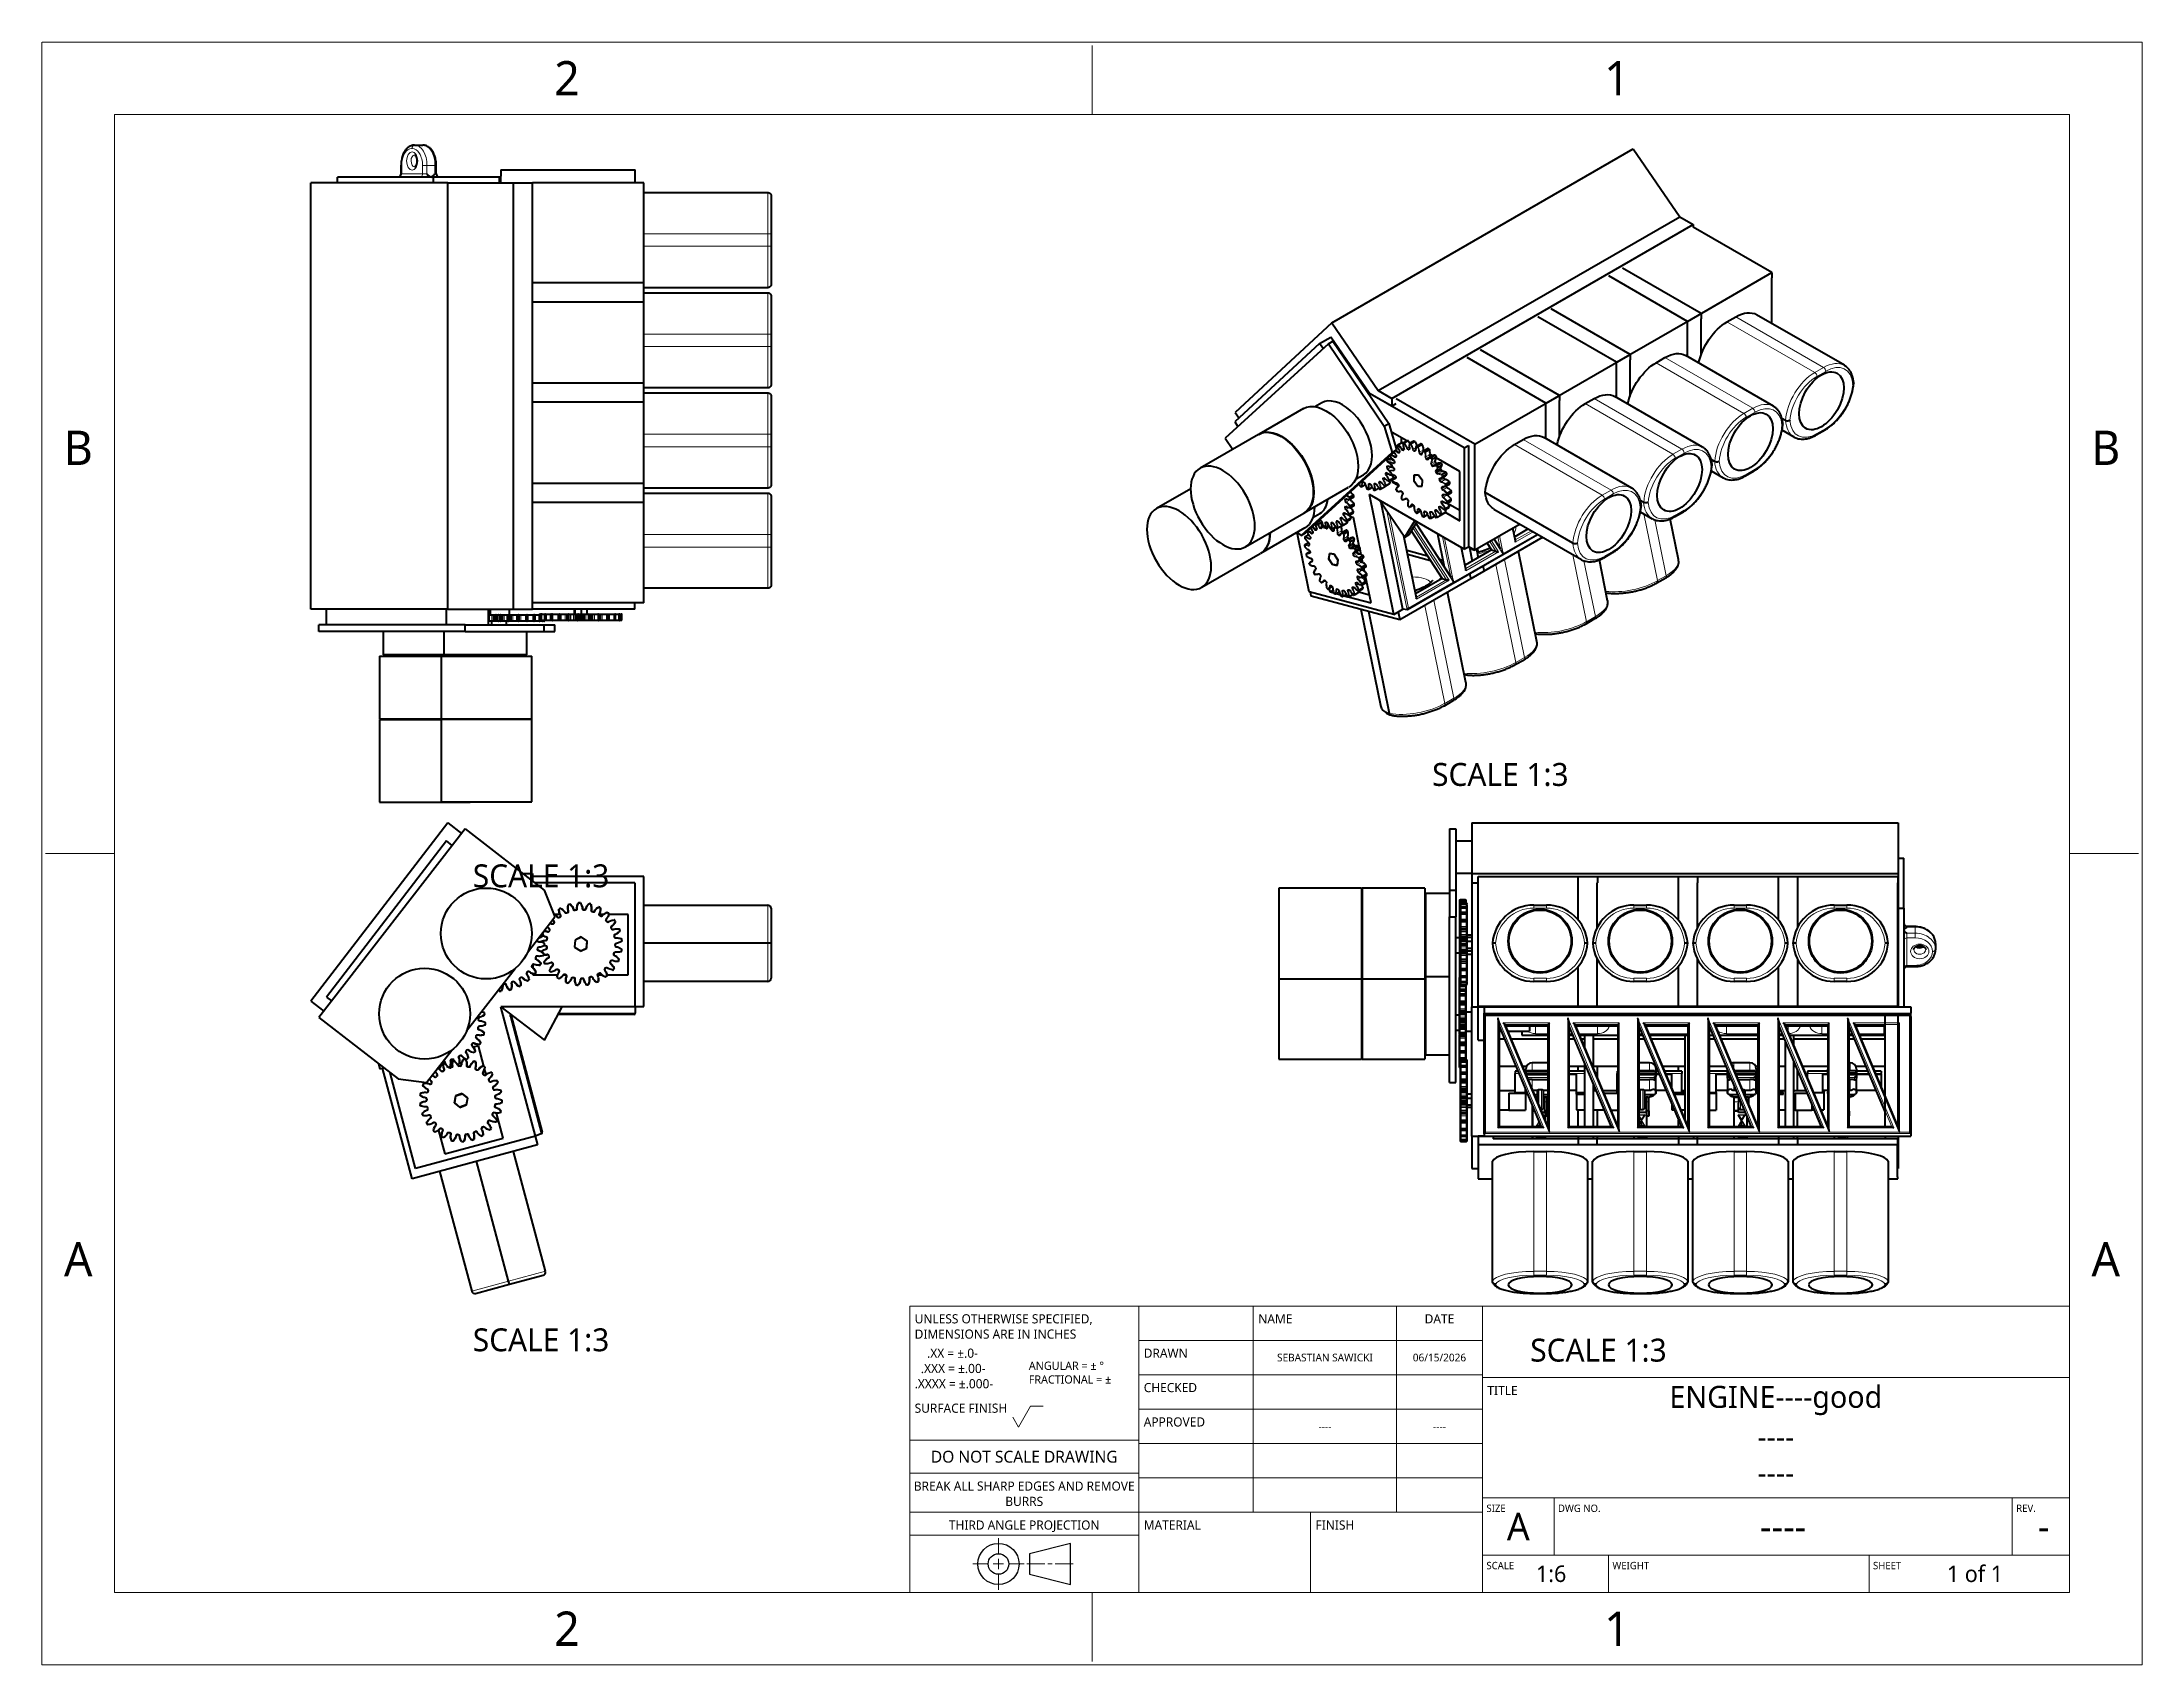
# Paper-space layout 'Layout1' of a CAD drawing. Header units: inches. Extents: x 0 to 11, y 0 to 8.5.
# The model-space entities are those that its viewports show. They can reach past a viewport. Long polylines and large blocks are cut down to what shows.
import ezdxf

# ---------------------------------------------------------------- set-up
doc = ezdxf.new("R2010")
doc.units = ezdxf.units.IN
doc.header["$LTSCALE"] = 0.5
doc.header["$MEASUREMENT"] = 0
for name, color, linetype, lineweight in [('ANNOTATION_TEXT', 7, 'Continuous', 25), ('BORDER_FRAME', 7, 'Continuous', 15), ('BORDER_ZONES', 7, 'Continuous', 15), ('TANGENT_LINES', 7, 'Continuous', 15), ('TITLE_BLOCK', 7, 'Continuous', 15), ('Visible', 7, 'Continuous', 40)]:
    doc.layers.add(name, color=color, linetype=linetype, lineweight=lineweight)
doc.styles.add('Onshape-Standard', font='NotoSans-Regular.ttf')
doc.styles.add('Onshape-Standard-Fields', font='')
doc.styles.add('Onshape-Standard-View-Label', font='NotoSans-Regular.ttf', dxfattribs={"height": 0.12})
doc.styles.get('Onshape-Standard-Fields').set_extended_font_data('Noto Sans')

psp = doc.layouts.get("Layout1")

msp = doc.modelspace()

# ---------------------------------------------------------------- texts
at = {"layer": 'ANNOTATION_TEXT', "color": 7, "char_height": 0.12, "attachment_point": 2, "style": 'Onshape-Standard-View-Label'}
for insert in [(7.658, 4.724), (2.633, 4.193), (2.633, 1.763), (8.172, 1.709)]:
    msp.add_mtext('SCALE 1:3', dxfattribs=dict(at, insert=insert))
at = {"layer": 'BORDER_ZONES', "char_height": 0.18, "attachment_point": 5, "style": 'Onshape-Standard'}
for s, insert in [('2', (2.769, 8.31)), ('1', (8.269, 8.31)), ('B', (0.209, 6.375)), ('B', (10.829, 6.375)), ('A', (0.209, 2.125)), ('A', (10.829, 2.125)), ('2', (2.769, 0.19)), ('1', (8.269, 0.19))]:
    msp.add_mtext(s, dxfattribs=dict(at, insert=insert))
at = {"layer": 'TITLE_BLOCK'}
for s, insert, char_height, width, attachment_point, style in [('UNLESS OTHERWISE SPECIFIED, DIMENSIONS ARE IN INCHES', (4.59, 1.837), 0.048, 1.176, 1, 'Onshape-Standard'), ('NAME', (6.39, 1.837), 0.048, 0.735, 1, 'Onshape-Standard'), ('DATE', (7.339, 1.837), 0.048, 0.441, 2, 'Onshape-Standard'), ('    .XX = ±.0-^J  .XXX = ±.00-^J.XXXX = ±.000-', (4.59, 1.657), 0.048, 0.588, 1, 'Onshape-Standard'), ('DRAWN', (5.79, 1.657), 0.048, 0.588, 1, 'Onshape-Standard'), ('^JANGULAR = ± °^JFRACTIONAL = ±', (5.188, 1.661), 0.0432, 0.588, 1, 'Onshape-Standard'), ('SEBASTIAN SAWICKI', (6.739, 1.61), 0.04032, 0.75, 5, 'Onshape-Standard-Fields'), ('06/15/2026', (7.339, 1.61), 0.0403, 0.45, 5, 'Onshape-Standard-Fields'), ('CHECKED', (5.79, 1.477), 0.048, 0.588, 1, 'Onshape-Standard'), ('TITLE', (7.59, 1.462), 0.048, 0.3675, 1, 'Onshape-Standard'), ('ENGINE----good', (9.101, 1.385), 0.1152, 2.775, 5, 'Onshape-Standard-Fields'), ('SURFACE FINISH', (4.59, 1.369), 0.048, 0.588, 1, 'Onshape-Standard'), ('APPROVED', (5.79, 1.297), 0.048, 0.588, 1, 'Onshape-Standard'), ('----', (6.739, 1.25), 0.0403, 0.75, 5, 'Onshape-Standard-Fields'), ('----', (7.339, 1.25), 0.0403, 0.45, 5, 'Onshape-Standard-Fields'), ('DO NOT SCALE DRAWING', (5.164, 1.122), 0.0624, 1.176, 2, 'Onshape-Standard'), ('----', (9.101, 1.196), 0.1152, 2.775, 5, 'Onshape-Standard-Fields'), ('----', (9.101, 1.007), 0.1152, 2.775, 5, 'Onshape-Standard-Fields'), ('BREAK ALL SHARP EDGES AND REMOVE BURRS', (5.164, 0.961), 0.048, 1.176, 2, 'Onshape-Standard'), ('SIZE', (7.585, 0.84), 0.0384, 0.3675, 1, 'Onshape-Standard'), ('A', (7.752, 0.725), 0.144, 0.375, 5, 'Onshape-Standard-Fields'), ('DWG NO.', (7.96, 0.84), 0.0384, 2.352, 1, 'Onshape-Standard'), ('REV.', (10.36, 0.84), 0.0384, 0.294, 1, 'Onshape-Standard'), ('THIRD ANGLE PROJECTION', (5.164, 0.757), 0.048, 1.176, 2, 'Onshape-Standard'), ('MATERIAL', (5.79, 0.757), 0.048, 0.882, 1, 'Onshape-Standard'), ('FINISH', (6.69, 0.757), 0.048, 0.882, 1, 'Onshape-Standard'), ('----', (9.139, 0.725), 0.144, 2.4, 5, 'Onshape-Standard-Fields'), ('-', (10.504, 0.725), 0.144, 0.27, 5, 'Onshape-Standard-Fields'), ('SCALE', (7.585, 0.54), 0.0384, 0.6468, 1, 'Onshape-Standard'), ('1:6', (7.924, 0.477), 0.0864, 0.6, 5, 'Onshape-Standard-Fields'), ('WEIGHT', (8.245, 0.54), 0.0384, 1.3377, 1, 'Onshape-Standard'), ('SHEET', (9.61, 0.54), 0.0384, 1.029, 1, 'Onshape-Standard'), ('1 of 1', (10.144, 0.477), 0.0864, 0.99, 5, 'Onshape-Standard-Fields')]:
    msp.add_mtext(s, dxfattribs=dict(at, insert=insert, char_height=char_height, width=width, attachment_point=attachment_point, style=style))

# ---------------------------------------------------------------- linework, layer by layer
at = {"layer": 'BORDER_FRAME'}
for p, q in [((0.399, 0.38), (0.399, 8.12)), ((0.399, 8.12), (10.639, 8.12)), ((10.639, 8.12), (10.639, 0.38)), ((10.639, 0.38), (0.399, 0.38))]:
    msp.add_line(p, q, dxfattribs=at)
at = {"layer": 'BORDER_ZONES'}
for p, q in [((5.519, 8.12), (5.519, 8.481)), ((0.399, 4.25), (0.038, 4.25)), ((10.639, 4.25), (11, 4.25)), ((5.519, 0.38), (5.519, 0.019))]:
    msp.add_line(p, q, dxfattribs=at)
at = {"layer": 'TANGENT_LINES'}
for p, q in [((1.958, 7.943), (1.957, 7.943)), ((1.899, 7.853), (1.903, 7.853)), ((1.903, 7.81), (1.899, 7.81)), ((1.903, 7.853), (1.903, 7.81)), ((1.903, 7.81), (2.012, 7.81)), ((2.012, 7.81), (2.012, 7.853)), ((2.035, 7.853), (2.012, 7.853)), ((2.012, 7.81), (2.035, 7.81)), ((2.077, 7.853), (2.035, 7.853)), ((2.035, 7.853), (2.035, 7.81)), ((2.077, 7.81), (2.077, 7.853)), ((2.077, 7.853), (2.084, 7.853)), ((2.084, 7.81), (2.077, 7.81)), ((3.821, 7.495), (3.821, 7.712)), ((3.821, 7.495), (3.171, 7.495)), ((3.821, 7.43), (3.821, 7.495)), ((3.838, 7.495), (3.821, 7.495)), ((3.171, 7.43), (3.821, 7.43)), ((3.838, 7.43), (3.821, 7.43)), ((3.821, 7.213), (3.821, 7.43)), ((3.821, 6.97), (3.821, 7.187)), ((9.351, 6.796), (8.891, 7.061)), ((3.821, 6.97), (3.171, 6.97)), ((3.821, 6.905), (3.821, 6.97)), ((3.838, 6.97), (3.821, 6.97)), ((8.845, 7.035), (9.305, 6.769)), ((3.171, 6.905), (3.821, 6.905)), ((3.838, 6.905), (3.821, 6.905)), ((3.821, 6.688), (3.821, 6.905)), ((8.474, 6.82), (8.934, 6.555)), ((8.98, 6.582), (8.52, 6.847)), ((9.305, 6.769), (9.351, 6.796)), ((9.363, 6.775), (9.316, 6.749)), ((3.821, 6.446), (3.821, 6.662)), ((8.103, 6.606), (8.562, 6.341)), ((8.609, 6.367), (8.149, 6.633)), ((8.934, 6.555), (8.98, 6.582)), ((8.992, 6.561), (8.945, 6.535)), ((3.821, 6.446), (3.171, 6.446)), ((3.171, 6.38), (3.821, 6.38)), ((3.821, 6.38), (3.821, 6.446)), ((3.838, 6.446), (3.821, 6.446)), ((3.838, 6.38), (3.821, 6.38)), ((3.821, 6.164), (3.821, 6.38)), ((7.147, 6.399), (7.143, 6.403)), ((7.732, 6.392), (8.191, 6.126)), ((8.238, 6.153), (7.778, 6.419)), ((9.316, 6.449), (9.363, 6.476)), ((7.079, 6.317), (7.066, 6.309)), ((7.066, 6.314), (7.071, 6.317)), ((7.074, 6.277), (7.066, 6.272)), ((7.067, 6.276), (7.07, 6.278)), ((7.07, 6.265), (7.086, 6.274)), ((7.071, 6.303), (7.089, 6.313)), ((7.071, 6.303), (7.076, 6.299)), ((7.082, 6.327), (7.078, 6.331)), ((7.081, 6.334), (7.086, 6.33)), ((7.096, 6.309), (7.089, 6.313)), ((7.103, 6.298), (7.099, 6.295)), ((7.113, 6.332), (7.106, 6.328)), ((7.129, 6.357), (7.122, 6.353)), ((7.152, 6.373), (7.144, 6.368)), ((7.15, 6.364), (7.154, 6.366)), ((7.153, 6.365), (7.153, 6.365)), ((7.181, 6.379), (7.171, 6.373)), ((7.177, 6.368), (7.182, 6.371)), ((7.182, 6.369), (7.181, 6.368)), ((7.217, 6.376), (7.202, 6.368)), ((7.207, 6.361), (7.215, 6.366)), ((7.214, 6.361), (7.211, 6.36)), ((7.254, 6.363), (7.235, 6.352)), ((7.239, 6.345), (7.251, 6.351)), ((7.248, 6.345), (7.243, 6.342)), ((7.287, 6.338), (7.268, 6.327)), ((7.271, 6.319), (7.289, 6.33)), ((7.293, 6.327), (7.274, 6.316)), ((7.287, 6.338), (7.287, 6.341)), ((7.317, 6.305), (7.298, 6.294)), ((7.299, 6.287), (7.318, 6.298)), ((7.321, 6.293), (7.302, 6.282)), ((8.562, 6.341), (8.609, 6.367)), ((8.621, 6.347), (8.574, 6.32)), ((6.937, 6.193), (6.941, 6.195)), ((6.97, 6.182), (6.976, 6.186)), ((7, 6.181), (7.007, 6.185)), ((7.029, 6.197), (7.026, 6.196)), ((7.026, 6.189), (7.033, 6.193)), ((7.05, 6.216), (7.046, 6.214)), ((7.047, 6.206), (7.056, 6.212)), ((7.048, 6.216), (7.049, 6.217)), ((7.054, 6.171), (7.054, 6.173)), ((7.065, 6.243), (7.06, 6.24)), ((7.061, 6.243), (7.063, 6.244)), ((7.062, 6.232), (7.072, 6.238)), ((7.079, 6.189), (7.076, 6.199)), ((7.079, 6.255), (7.08, 6.254)), ((7.085, 6.24), (7.083, 6.243)), ((7.102, 6.258), (7.1, 6.257)), ((7.11, 6.216), (7.108, 6.215)), ((7.125, 6.173), (7.125, 6.173)), ((7.324, 6.249), (7.342, 6.26)), ((7.327, 6.258), (7.325, 6.256)), ((7.345, 6.255), (7.326, 6.244)), ((7.332, 6.24), (7.351, 6.251)), ((7.342, 6.208), (7.361, 6.219)), ((7.363, 6.214), (7.344, 6.203)), ((7.349, 6.197), (7.368, 6.208)), ((7.353, 6.167), (7.36, 6.171)), ((7.373, 6.173), (7.354, 6.162)), ((7.359, 6.155), (7.378, 6.166)), ((8.945, 6.235), (8.992, 6.262)), ((3.821, 5.921), (3.821, 6.137)), ((6.854, 6.066), (6.846, 6.061)), ((6.847, 6.102), (6.852, 6.105)), ((6.858, 6.104), (6.847, 6.098)), ((6.847, 6.065), (6.849, 6.067)), ((6.85, 6.054), (6.864, 6.062)), ((6.852, 6.091), (6.871, 6.102)), ((7.165, 6.109), (7.166, 6.11)), ((7.195, 6.077), (7.198, 6.078)), ((7.228, 6.053), (7.231, 6.055)), ((7.343, 6.067), (7.338, 6.065)), ((7.34, 6.067), (7.341, 6.068)), ((7.34, 6.057), (7.349, 6.062)), ((7.357, 6.094), (7.351, 6.091)), ((7.353, 6.094), (7.355, 6.096)), ((7.354, 6.083), (7.365, 6.089)), ((7.357, 6.128), (7.361, 6.131)), ((7.366, 6.129), (7.357, 6.124)), ((7.361, 6.117), (7.38, 6.127)), ((7.381, 6.127), (7.38, 6.127)), ((8.191, 6.126), (8.238, 6.153)), ((8.249, 6.133), (8.203, 6.106)), ((6.695, 5.954), (6.688, 5.95)), ((6.695, 5.978), (6.693, 5.98)), ((6.711, 5.994), (6.714, 5.996)), ((6.722, 5.965), (6.712, 5.96)), ((6.718, 5.955), (6.723, 5.958)), ((6.722, 5.956), (6.722, 5.956)), ((6.743, 5.981), (6.749, 5.984)), ((6.747, 5.954), (6.753, 5.957)), ((6.753, 5.954), (6.751, 5.953)), ((6.774, 5.977), (6.781, 5.981)), ((6.779, 5.942), (6.788, 5.948)), ((6.786, 5.942), (6.783, 5.94)), ((6.801, 5.983), (6.809, 5.988)), ((6.827, 6.008), (6.823, 6.006)), ((6.824, 5.999), (6.832, 6.004)), ((6.825, 6.008), (6.826, 6.009)), ((6.844, 6.034), (6.838, 6.03)), ((6.839, 6.033), (6.841, 6.034)), ((6.84, 6.023), (6.851, 6.029)), ((6.855, 5.981), (6.852, 5.989)), ((7.169, 5.527), (7.064, 6.043)), ((7.078, 6.023), (7.177, 5.535)), ((7.376, 5.684), (7.202, 5.954)), ((7.207, 5.963), (7.389, 5.681)), ((7.412, 5.671), (7.215, 5.976)), ((7.261, 6.038), (7.266, 6.041)), ((7.292, 6.034), (7.299, 6.038)), ((7.318, 6.04), (7.326, 6.045)), ((7.346, 6.022), (7.345, 6.027)), ((7.736, 5.881), (7.722, 5.952)), ((7.736, 5.892), (7.821, 5.94)), ((8.481, 5.679), (8.409, 6.029)), ((8.467, 5.997), (8.527, 5.705)), ((8.574, 6.021), (8.621, 6.048)), ((3.821, 5.921), (3.171, 5.921)), ((3.171, 5.855), (3.821, 5.855)), ((3.821, 5.855), (3.821, 5.921)), ((3.838, 5.921), (3.821, 5.921)), ((3.838, 5.855), (3.821, 5.855)), ((3.821, 5.639), (3.821, 5.855)), ((6.657, 5.866), (6.654, 5.864)), ((6.663, 5.903), (6.657, 5.9)), ((6.676, 5.933), (6.669, 5.929)), ((6.826, 5.94), (6.807, 5.929)), ((6.81, 5.921), (6.829, 5.932)), ((6.821, 5.922), (6.814, 5.918)), ((6.858, 5.911), (6.839, 5.9)), ((6.841, 5.892), (6.86, 5.903)), ((6.863, 5.899), (6.844, 5.888)), ((6.858, 5.911), (6.859, 5.918)), ((6.886, 5.875), (6.867, 5.864)), ((6.868, 5.857), (6.886, 5.868)), ((6.889, 5.863), (6.87, 5.852)), ((6.877, 5.85), (6.88, 5.85)), ((7.218, 5.582), (7.149, 5.919)), ((7.398, 5.699), (7.355, 5.909)), ((7.366, 5.902), (7.413, 5.671)), ((7.477, 5.731), (7.452, 5.853)), ((7.477, 5.742), (7.635, 5.833)), ((7.648, 5.83), (7.477, 5.731)), ((7.491, 5.857), (7.517, 5.842)), ((7.517, 5.842), (7.518, 5.843)), ((7.537, 5.846), (7.542, 5.827)), ((7.635, 5.833), (7.603, 5.884)), ((7.611, 5.888), (7.648, 5.83)), ((7.671, 5.82), (7.623, 5.895)), ((7.657, 5.849), (7.645, 5.908)), ((7.654, 5.913), (7.673, 5.821)), ((7.673, 5.821), (7.85, 5.923)), ((7.83, 5.935), (7.736, 5.881)), ((8.203, 5.807), (8.249, 5.833)), ((6.661, 5.825), (6.659, 5.824)), ((6.673, 5.782), (6.672, 5.781)), ((6.889, 5.817), (6.908, 5.828)), ((6.91, 5.823), (6.891, 5.812)), ((6.894, 5.826), (6.892, 5.824)), ((6.897, 5.807), (6.916, 5.818)), ((6.904, 5.776), (6.923, 5.787)), ((6.924, 5.782), (6.906, 5.771)), ((6.911, 5.765), (6.93, 5.776)), ((6.912, 5.736), (6.917, 5.739)), ((6.924, 5.738), (6.912, 5.731)), ((6.917, 5.724), (6.936, 5.735)), ((7.413, 5.671), (7.671, 5.82)), ((7.739, 5.25), (7.634, 5.764)), ((7.68, 5.79), (7.785, 5.277)), ((8.11, 5.464), (8.038, 5.815)), ((8.096, 5.783), (8.156, 5.491)), ((6.707, 5.715), (6.708, 5.715)), ((6.736, 5.68), (6.738, 5.681)), ((6.768, 5.651), (6.77, 5.653)), ((6.801, 5.632), (6.805, 5.634)), ((6.833, 5.623), (6.839, 5.626)), ((6.862, 5.624), (6.869, 5.628)), ((6.889, 5.645), (6.885, 5.643)), ((6.886, 5.636), (6.895, 5.641)), ((6.888, 5.645), (6.888, 5.645)), ((6.907, 5.668), (6.902, 5.665)), ((6.903, 5.668), (6.905, 5.669)), ((6.904, 5.657), (6.914, 5.663)), ((6.908, 5.668), (6.907, 5.668)), ((6.919, 5.699), (6.911, 5.695)), ((6.912, 5.699), (6.914, 5.701)), ((6.914, 5.687), (6.929, 5.696)), ((6.916, 5.618), (6.914, 5.624)), ((7.177, 5.535), (7.412, 5.671)), ((7.218, 5.592), (7.376, 5.684)), ((7.389, 5.681), (7.218, 5.582)), ((8.527, 5.705), (8.481, 5.679)), ((2.367, 5.501), (2.357, 5.501)), ((2.633, 5.501), (2.626, 5.501)), ((2.626, 5.501), (2.626, 5.501)), ((2.636, 5.501), (2.633, 5.501)), ((2.653, 5.501), (2.636, 5.501)), ((2.659, 5.501), (2.653, 5.501)), ((2.685, 5.501), (2.659, 5.501)), ((2.693, 5.501), (2.685, 5.501)), ((2.721, 5.501), (2.693, 5.501)), ((2.721, 5.501), (2.721, 5.474)), ((2.726, 5.501), (2.721, 5.501)), ((2.736, 5.501), (2.726, 5.501)), ((2.759, 5.501), (2.736, 5.501)), ((2.759, 5.501), (2.759, 5.474)), ((2.767, 5.501), (2.759, 5.501)), ((2.767, 5.474), (2.767, 5.501)), ((2.772, 5.501), (2.767, 5.501)), ((2.772, 5.501), (2.772, 5.474)), ((2.774, 5.501), (2.772, 5.501)), ((2.775, 5.501), (2.774, 5.501)), ((2.787, 5.501), (2.775, 5.501)), ((2.803, 5.501), (2.787, 5.501)), ((2.803, 5.501), (2.803, 5.474)), ((2.81, 5.501), (2.803, 5.501)), ((2.81, 5.474), (2.81, 5.501)), ((2.816, 5.501), (2.81, 5.501)), ((2.816, 5.501), (2.816, 5.474)), ((2.82, 5.501), (2.816, 5.501)), ((2.829, 5.501), (2.821, 5.501)), ((2.84, 5.501), (2.829, 5.501)), ((2.85, 5.501), (2.84, 5.501)), ((2.856, 5.501), (2.851, 5.501)), ((2.856, 5.474), (2.856, 5.501)), ((2.861, 5.501), (2.856, 5.501)), ((2.861, 5.501), (2.861, 5.474)), ((2.868, 5.501), (2.861, 5.501)), ((2.883, 5.501), (2.868, 5.501)), ((2.868, 5.474), (2.868, 5.501)), ((2.894, 5.501), (2.883, 5.501)), ((2.897, 5.501), (2.894, 5.501)), ((2.9, 5.501), (2.897, 5.501)), ((2.9, 5.474), (2.9, 5.501)), ((2.905, 5.501), (2.9, 5.501)), ((2.905, 5.501), (2.905, 5.474)), ((2.913, 5.501), (2.905, 5.501)), ((2.934, 5.501), (2.913, 5.501)), ((2.913, 5.474), (2.913, 5.501)), ((2.944, 5.501), (2.934, 5.501)), ((2.944, 5.501), (2.944, 5.501)), ((2.945, 5.501), (2.945, 5.474)), ((2.953, 5.501), (2.945, 5.501)), ((2.98, 5.501), (2.953, 5.501)), ((2.953, 5.474), (2.953, 5.501)), ((2.989, 5.501), (2.98, 5.501)), ((3.017, 5.501), (2.988, 5.501)), ((3.023, 5.501), (3.017, 5.501)), ((3.043, 5.501), (3.023, 5.501)), ((3.047, 5.501), (3.043, 5.501)), ((3.056, 5.501), (3.047, 5.501)), ((3.057, 5.501), (3.056, 5.501)), ((7.368, 5.036), (7.262, 5.549)), ((7.309, 5.576), (7.414, 5.063)), ((2.359, 5.497), (2.357, 5.497)), ((2.357, 5.47), (2.359, 5.47)), ((2.376, 5.497), (2.359, 5.497)), ((2.359, 5.47), (2.376, 5.47)), ((2.376, 5.497), (2.376, 5.47)), ((2.382, 5.497), (2.376, 5.497)), ((2.376, 5.47), (2.382, 5.47)), ((2.382, 5.47), (2.382, 5.497)), ((2.388, 5.497), (2.382, 5.497)), ((2.382, 5.47), (2.388, 5.47)), ((2.388, 5.497), (2.388, 5.47)), ((2.393, 5.497), (2.388, 5.497)), ((2.388, 5.47), (2.393, 5.47)), ((2.401, 5.497), (2.393, 5.497)), ((2.393, 5.47), (2.401, 5.47)), ((2.413, 5.497), (2.401, 5.497)), ((2.401, 5.47), (2.413, 5.47)), ((2.422, 5.497), (2.413, 5.497)), ((2.413, 5.47), (2.422, 5.47)), ((2.428, 5.497), (2.422, 5.497)), ((2.422, 5.47), (2.428, 5.47)), ((2.428, 5.47), (2.428, 5.497)), ((2.433, 5.497), (2.428, 5.497)), ((2.428, 5.47), (2.433, 5.47)), ((2.433, 5.497), (2.433, 5.47)), ((2.44, 5.497), (2.433, 5.497)), ((2.433, 5.47), (2.44, 5.47)), ((2.44, 5.47), (2.44, 5.497)), ((2.455, 5.497), (2.44, 5.497)), ((2.44, 5.47), (2.455, 5.47)), ((2.466, 5.497), (2.455, 5.497)), ((2.455, 5.47), (2.466, 5.47)), ((2.47, 5.497), (2.466, 5.497)), ((2.466, 5.47), (2.47, 5.47)), ((2.473, 5.497), (2.47, 5.497)), ((2.47, 5.47), (2.473, 5.47)), ((2.473, 5.47), (2.473, 5.497)), ((2.478, 5.497), (2.473, 5.497)), ((2.473, 5.47), (2.478, 5.47)), ((2.478, 5.497), (2.478, 5.47)), ((2.485, 5.497), (2.478, 5.497)), ((2.478, 5.47), (2.485, 5.47)), ((2.506, 5.497), (2.485, 5.497)), ((2.485, 5.47), (2.485, 5.497)), ((2.485, 5.47), (2.506, 5.47)), ((2.517, 5.497), (2.506, 5.497)), ((2.506, 5.47), (2.517, 5.47)), ((2.517, 5.497), (2.517, 5.497)), ((2.519, 5.497), (2.517, 5.497)), ((2.517, 5.47), (2.517, 5.47)), ((2.517, 5.47), (2.519, 5.47)), ((2.519, 5.497), (2.519, 5.47)), ((2.527, 5.497), (2.519, 5.497)), ((2.519, 5.47), (2.527, 5.47)), ((2.527, 5.47), (2.527, 5.497)), ((2.553, 5.497), (2.527, 5.497)), ((2.527, 5.47), (2.553, 5.47)), ((2.562, 5.497), (2.553, 5.497)), ((2.553, 5.47), (2.562, 5.47)), ((2.563, 5.497), (2.562, 5.497)), ((2.562, 5.47), (2.563, 5.47)), ((2.563, 5.47), (2.563, 5.497)), ((2.592, 5.497), (2.563, 5.497)), ((2.563, 5.47), (2.592, 5.47)), ((2.6, 5.497), (2.592, 5.497)), ((2.592, 5.47), (2.6, 5.47)), ((2.623, 5.497), (2.6, 5.497)), ((2.6, 5.47), (2.623, 5.47)), ((2.628, 5.497), (2.623, 5.497)), ((2.623, 5.47), (2.628, 5.47)), ((2.628, 5.47), (2.643, 5.47)), ((2.633, 5.474), (2.636, 5.474)), ((2.636, 5.474), (2.653, 5.474)), ((2.643, 5.47), (2.646, 5.47)), ((2.646, 5.47), (2.652, 5.47)), ((2.652, 5.47), (2.652, 5.47)), ((2.653, 5.474), (2.659, 5.474)), ((2.659, 5.474), (2.685, 5.474)), ((2.685, 5.474), (2.693, 5.474)), ((2.693, 5.474), (2.721, 5.474)), ((2.721, 5.474), (2.726, 5.474)), ((2.726, 5.474), (2.736, 5.474)), ((2.736, 5.474), (2.759, 5.474)), ((2.759, 5.474), (2.767, 5.474)), ((2.767, 5.474), (2.772, 5.474)), ((2.772, 5.474), (2.774, 5.474)), ((2.774, 5.474), (2.775, 5.474)), ((2.775, 5.474), (2.787, 5.474)), ((2.787, 5.474), (2.803, 5.474)), ((2.803, 5.474), (2.81, 5.474)), ((2.81, 5.474), (2.816, 5.474)), ((2.816, 5.474), (2.82, 5.474)), ((2.821, 5.474), (2.829, 5.474)), ((2.829, 5.474), (2.84, 5.474)), ((2.84, 5.474), (2.85, 5.474)), ((2.851, 5.474), (2.856, 5.474)), ((2.856, 5.474), (2.861, 5.474)), ((2.861, 5.474), (2.868, 5.474)), ((2.868, 5.474), (2.883, 5.474)), ((2.883, 5.474), (2.894, 5.474)), ((2.894, 5.474), (2.897, 5.474)), ((2.897, 5.474), (2.9, 5.474)), ((2.9, 5.474), (2.905, 5.474)), ((2.905, 5.474), (2.913, 5.474)), ((2.913, 5.474), (2.934, 5.474)), ((2.934, 5.474), (2.944, 5.474)), ((2.944, 5.474), (2.944, 5.474)), ((2.945, 5.474), (2.953, 5.474)), ((2.953, 5.474), (2.98, 5.474)), ((2.98, 5.474), (2.989, 5.474)), ((2.988, 5.474), (3.017, 5.474)), ((3.017, 5.474), (3.023, 5.474)), ((3.023, 5.474), (3.043, 5.474)), ((3.043, 5.474), (3.047, 5.474)), ((3.047, 5.474), (3.056, 5.474)), ((3.056, 5.474), (3.057, 5.474)), ((8.156, 5.491), (8.11, 5.464)), ((7.785, 5.277), (7.739, 5.25)), ((7.414, 5.063), (7.368, 5.036)), ((2.821, 3.96), (2.824, 3.961)), ((2.85, 3.961), (2.847, 3.961)), ((3.821, 3.78), (3.821, 3.98)), ((7.448, 4.007), (7.448, 4.004)), ((7.448, 4.004), (7.448, 4.001)), ((7.448, 4.001), (7.448, 3.989)), ((7.448, 3.989), (7.448, 3.984)), ((7.448, 3.984), (7.448, 3.962)), ((7.448, 3.962), (7.448, 3.955)), ((7.452, 3.992), (7.452, 3.988)), ((7.452, 3.988), (7.452, 3.985)), ((7.452, 3.985), (7.452, 3.971)), ((7.452, 3.971), (7.452, 3.966)), ((7.452, 3.966), (7.452, 3.942)), ((7.475, 4.004), (7.475, 4.007)), ((7.475, 4.001), (7.475, 4.004)), ((7.475, 3.992), (7.475, 4.001)), ((7.479, 3.988), (7.479, 3.992)), ((7.479, 3.985), (7.479, 3.988)), ((7.479, 3.971), (7.479, 3.985)), ((7.479, 3.966), (7.479, 3.971)), ((7.479, 3.942), (7.479, 3.966)), ((7.833, 3.963), (7.833, 3.98)), ((7.899, 3.963), (7.833, 3.963)), ((7.899, 3.963), (7.899, 3.98)), ((8.358, 3.963), (8.358, 3.98)), ((8.423, 3.963), (8.358, 3.963)), ((8.423, 3.963), (8.423, 3.98)), ((8.883, 3.963), (8.883, 3.98)), ((8.948, 3.963), (8.883, 3.963)), ((8.948, 3.963), (8.948, 3.98)), ((9.407, 3.963), (9.407, 3.98)), ((9.473, 3.963), (9.407, 3.963)), ((9.473, 3.963), (9.473, 3.98)), ((2.675, 3.857), (2.676, 3.86)), ((2.687, 3.879), (2.679, 3.883)), ((2.689, 3.882), (2.687, 3.879)), ((2.696, 3.905), (2.702, 3.898)), ((2.698, 3.883), (2.7, 3.881)), ((2.7, 3.896), (2.702, 3.898)), ((2.701, 3.888), (2.704, 3.885)), ((2.721, 3.916), (2.718, 3.914)), ((2.729, 3.916), (2.731, 3.913)), ((2.733, 3.919), (2.735, 3.916)), ((2.735, 3.927), (2.737, 3.929)), ((2.759, 3.942), (2.756, 3.941)), ((2.767, 3.939), (2.769, 3.936)), ((2.772, 3.942), (2.774, 3.938)), ((2.776, 3.949), (2.779, 3.95)), ((2.803, 3.957), (2.8, 3.957)), ((2.81, 3.953), (2.811, 3.949)), ((2.816, 3.954), (2.816, 3.95)), ((2.856, 3.955), (2.855, 3.952)), ((2.861, 3.955), (2.861, 3.951)), ((2.868, 3.96), (2.871, 3.959)), ((2.896, 3.954), (2.893, 3.954)), ((2.9, 3.946), (2.899, 3.943)), ((2.905, 3.944), (2.904, 3.941)), ((2.913, 3.948), (2.916, 3.946)), ((2.938, 3.935), (2.936, 3.936)), ((2.94, 3.926), (2.939, 3.923)), ((2.945, 3.923), (2.943, 3.92)), ((2.953, 3.925), (2.956, 3.923)), ((2.975, 3.897), (2.972, 3.895)), ((2.975, 3.906), (2.973, 3.908)), ((2.978, 3.893), (2.976, 3.891)), ((2.987, 3.892), (2.989, 3.89)), ((2.998, 3.859), (3.001, 3.86)), ((3, 3.854), (3.003, 3.855)), ((3.001, 3.871), (3.003, 3.868)), ((3.013, 3.849), (3.011, 3.853)), ((7.448, 3.955), (7.448, 3.926)), ((7.448, 3.926), (7.448, 3.917)), ((7.448, 3.917), (7.448, 3.891)), ((7.449, 3.891), (7.448, 3.891)), ((7.448, 3.891), (7.448, 3.883)), ((7.448, 3.882), (7.448, 3.872)), ((7.448, 3.872), (7.448, 3.85)), ((7.449, 3.85), (7.448, 3.85)), ((7.448, 3.85), (7.448, 3.843)), ((7.452, 3.942), (7.452, 3.934)), ((7.452, 3.934), (7.452, 3.906)), ((7.479, 3.906), (7.452, 3.906)), ((7.452, 3.906), (7.452, 3.902)), ((7.452, 3.902), (7.452, 3.893)), ((7.452, 3.893), (7.452, 3.868)), ((7.479, 3.868), (7.452, 3.868)), ((7.452, 3.868), (7.452, 3.86)), ((7.452, 3.86), (7.479, 3.86)), ((7.452, 3.86), (7.452, 3.855)), ((7.452, 3.856), (7.452, 3.855)), ((7.452, 3.855), (7.452, 3.844)), ((7.479, 3.934), (7.479, 3.942)), ((7.479, 3.906), (7.479, 3.934)), ((7.479, 3.902), (7.479, 3.906)), ((7.479, 3.893), (7.479, 3.902)), ((7.479, 3.868), (7.479, 3.893)), ((7.479, 3.86), (7.479, 3.868)), ((7.479, 3.855), (7.479, 3.86)), ((7.479, 3.855), (7.479, 3.856)), ((7.479, 3.844), (7.479, 3.855)), ((7.825, 3.952), (7.825, 3.948)), ((7.909, 3.948), (7.909, 3.952)), ((8.333, 3.947), (8.333, 3.946)), ((8.357, 3.954), (8.357, 3.95)), ((8.44, 3.946), (8.44, 3.95)), ((8.842, 3.94), (8.842, 3.936)), ((8.858, 3.947), (8.858, 3.946)), ((8.881, 3.954), (8.881, 3.95)), ((8.965, 3.946), (8.965, 3.95)), ((9.342, 3.925), (9.342, 3.92)), ((9.383, 3.947), (9.383, 3.946)), ((9.406, 3.954), (9.406, 3.95)), ((9.49, 3.946), (9.49, 3.95)), ((9.788, 3.867), (9.788, 3.864)), ((9.831, 3.864), (9.788, 3.864)), ((9.831, 3.864), (9.831, 3.867)), ((9.831, 3.832), (9.831, 3.864)), ((2.611, 3.793), (2.615, 3.793)), ((2.612, 3.753), (2.616, 3.753)), ((2.612, 3.748), (2.615, 3.748)), ((2.614, 3.798), (2.614, 3.799)), ((2.62, 3.738), (2.62, 3.741)), ((2.621, 3.785), (2.621, 3.788)), ((2.622, 3.762), (2.622, 3.758)), ((2.641, 3.83), (2.638, 3.83)), ((2.652, 3.77), (2.656, 3.77)), ((2.656, 3.766), (2.656, 3.77)), ((2.657, 3.795), (2.657, 3.792)), ((2.658, 3.749), (2.658, 3.745)), ((2.66, 3.813), (2.66, 3.816)), ((2.663, 3.761), (2.666, 3.761)), ((2.663, 3.755), (2.666, 3.756)), ((2.664, 3.8), (2.667, 3.8)), ((2.665, 3.806), (2.668, 3.805)), ((2.668, 3.841), (2.667, 3.837)), ((2.675, 3.844), (2.679, 3.843)), ((2.678, 3.849), (2.681, 3.848)), ((3.014, 3.817), (3.017, 3.818)), ((3.015, 3.812), (3.018, 3.813)), ((3.018, 3.768), (3.022, 3.768)), ((3.019, 3.773), (3.022, 3.773)), ((3.02, 3.829), (3.021, 3.825)), ((3.026, 3.805), (3.025, 3.808)), ((3.027, 3.758), (3.027, 3.761)), ((3.028, 3.783), (3.028, 3.779)), ((3.821, 3.58), (3.821, 3.78)), ((7.448, 3.843), (7.448, 3.838)), ((7.448, 3.838), (7.448, 3.835)), ((7.448, 3.835), (7.448, 3.833)), ((7.448, 3.833), (7.448, 3.822)), ((7.448, 3.822), (7.448, 3.805)), ((7.449, 3.805), (7.448, 3.805)), ((7.448, 3.805), (7.448, 3.799)), ((7.448, 3.799), (7.449, 3.799)), ((7.448, 3.799), (7.448, 3.793)), ((7.449, 3.793), (7.448, 3.793)), ((7.448, 3.793), (7.448, 3.788)), ((7.448, 3.788), (7.448, 3.78)), ((7.448, 3.78), (7.448, 3.768)), ((7.448, 3.768), (7.448, 3.758)), ((7.448, 3.758), (7.448, 3.753)), ((7.448, 3.753), (7.449, 3.753)), ((7.448, 3.753), (7.448, 3.748)), ((7.449, 3.748), (7.448, 3.748)), ((7.448, 3.748), (7.448, 3.741)), ((7.448, 3.741), (7.449, 3.741)), ((7.448, 3.741), (7.448, 3.726)), ((7.452, 3.844), (7.452, 3.825)), ((7.479, 3.825), (7.452, 3.825)), ((7.452, 3.825), (7.452, 3.818)), ((7.452, 3.818), (7.479, 3.818)), ((7.452, 3.818), (7.452, 3.813)), ((7.479, 3.813), (7.452, 3.813)), ((7.452, 3.813), (7.452, 3.809)), ((7.452, 3.809), (7.452, 3.802)), ((7.452, 3.802), (7.452, 3.791)), ((7.452, 3.791), (7.452, 3.779)), ((7.479, 3.779), (7.452, 3.779)), ((7.452, 3.779), (7.452, 3.773)), ((7.452, 3.773), (7.479, 3.773)), ((7.452, 3.773), (7.452, 3.768)), ((7.479, 3.768), (7.452, 3.768)), ((7.452, 3.768), (7.452, 3.761)), ((7.452, 3.761), (7.452, 3.748)), ((7.452, 3.761), (7.479, 3.761)), ((7.452, 3.748), (7.452, 3.737)), ((7.479, 3.825), (7.479, 3.844)), ((7.479, 3.818), (7.479, 3.825)), ((7.479, 3.813), (7.479, 3.818)), ((7.479, 3.809), (7.479, 3.813)), ((7.479, 3.802), (7.479, 3.809)), ((7.479, 3.791), (7.479, 3.802)), ((7.479, 3.779), (7.479, 3.791)), ((7.479, 3.773), (7.479, 3.779)), ((7.479, 3.768), (7.479, 3.773)), ((7.479, 3.761), (7.479, 3.768)), ((7.479, 3.748), (7.479, 3.761)), ((7.479, 3.737), (7.479, 3.748)), ((8.233, 3.845), (8.233, 3.832)), ((9.788, 3.832), (9.831, 3.832)), ((9.788, 3.808), (9.788, 3.832)), ((9.831, 3.808), (9.788, 3.808)), ((9.788, 3.808), (9.788, 3.664)), ((9.831, 3.832), (9.831, 3.808)), ((2.562, 3.63), (2.56, 3.632)), ((2.57, 3.63), (2.572, 3.633)), ((2.586, 3.662), (2.583, 3.664)), ((2.589, 3.666), (2.586, 3.668)), ((2.588, 3.654), (2.586, 3.651)), ((2.597, 3.669), (2.599, 3.672)), ((2.602, 3.704), (2.606, 3.703)), ((2.604, 3.709), (2.607, 3.708)), ((2.608, 3.693), (2.609, 3.696)), ((2.615, 3.715), (2.614, 3.712)), ((2.664, 3.72), (2.663, 3.724)), ((2.67, 3.704), (2.672, 3.701)), ((2.672, 3.717), (2.675, 3.718)), ((2.674, 3.711), (2.677, 3.713)), ((2.684, 3.678), (2.682, 3.681)), ((2.692, 3.676), (2.695, 3.678)), ((2.696, 3.661), (2.694, 3.663)), ((2.698, 3.673), (2.695, 3.672)), ((2.711, 3.644), (2.713, 3.642)), ((2.724, 3.644), (2.721, 3.642)), ((2.728, 3.641), (2.726, 3.638)), ((2.965, 3.649), (2.968, 3.647)), ((2.965, 3.636), (2.968, 3.638)), ((2.969, 3.653), (2.972, 3.651)), ((2.982, 3.653), (2.98, 3.651)), ((2.993, 3.684), (2.996, 3.682)), ((2.996, 3.688), (2.999, 3.687)), ((2.996, 3.671), (2.998, 3.674)), ((3.008, 3.692), (3.007, 3.689)), ((3.011, 3.724), (3.014, 3.723)), ((3.013, 3.729), (3.016, 3.729)), ((3.017, 3.713), (3.018, 3.716)), ((3.024, 3.736), (3.023, 3.733)), ((7.448, 3.726), (7.448, 3.715)), ((7.448, 3.715), (7.448, 3.711)), ((7.448, 3.711), (7.448, 3.708)), ((7.448, 3.708), (7.448, 3.703)), ((7.448, 3.703), (7.448, 3.696)), ((7.448, 3.696), (7.448, 3.675)), ((7.448, 3.675), (7.448, 3.664)), ((7.448, 3.664), (7.448, 3.662)), ((7.448, 3.662), (7.448, 3.654)), ((7.448, 3.654), (7.449, 3.654)), ((7.448, 3.654), (7.448, 3.628)), ((7.452, 3.737), (7.452, 3.732)), ((7.452, 3.732), (7.452, 3.729)), ((7.452, 3.729), (7.479, 3.729)), ((7.452, 3.729), (7.452, 3.723)), ((7.479, 3.723), (7.452, 3.723)), ((7.452, 3.723), (7.452, 3.716)), ((7.452, 3.716), (7.479, 3.716)), ((7.452, 3.716), (7.452, 3.696)), ((7.452, 3.696), (7.452, 3.685)), ((7.452, 3.685), (7.452, 3.685)), ((7.452, 3.685), (7.452, 3.682)), ((7.479, 3.682), (7.452, 3.682)), ((7.452, 3.682), (7.452, 3.674)), ((7.452, 3.674), (7.452, 3.648)), ((7.452, 3.674), (7.479, 3.674)), ((7.452, 3.648), (7.452, 3.639)), ((7.452, 3.639), (7.452, 3.638)), ((7.452, 3.638), (7.479, 3.638)), ((7.452, 3.638), (7.452, 3.609)), ((7.479, 3.732), (7.479, 3.737)), ((7.479, 3.729), (7.479, 3.732)), ((7.479, 3.723), (7.479, 3.729)), ((7.479, 3.716), (7.479, 3.723)), ((7.479, 3.696), (7.479, 3.716)), ((7.479, 3.685), (7.479, 3.696)), ((7.479, 3.685), (7.479, 3.685)), ((7.479, 3.682), (7.479, 3.685)), ((7.479, 3.674), (7.479, 3.682)), ((7.479, 3.648), (7.479, 3.674)), ((7.479, 3.639), (7.479, 3.648)), ((7.479, 3.638), (7.479, 3.639)), ((7.479, 3.609), (7.479, 3.638)), ((7.775, 3.651), (7.775, 3.655)), ((8.275, 3.671), (8.275, 3.676)), ((8.342, 3.635), (8.342, 3.631)), ((8.775, 3.701), (8.775, 3.708)), ((8.842, 3.645), (8.842, 3.641)), ((9.342, 3.661), (9.342, 3.656)), ((9.788, 3.664), (9.831, 3.664)), ((9.788, 3.664), (9.788, 3.658)), ((9.831, 3.658), (9.831, 3.664)), ((9.921, 3.736), (9.921, 3.737)), ((2.412, 3.538), (2.415, 3.532)), ((2.433, 3.56), (2.43, 3.56)), ((2.438, 3.566), (2.438, 3.57)), ((2.443, 3.567), (2.443, 3.57)), ((2.45, 3.562), (2.453, 3.563)), ((2.479, 3.57), (2.476, 3.569)), ((2.482, 3.577), (2.481, 3.58)), ((2.487, 3.579), (2.486, 3.582)), ((2.495, 3.576), (2.498, 3.577)), ((2.521, 3.589), (2.518, 3.587)), ((2.523, 3.597), (2.521, 3.6)), ((2.527, 3.6), (2.526, 3.603)), ((2.536, 3.599), (2.538, 3.601)), ((2.558, 3.626), (2.556, 3.628)), ((2.558, 3.618), (2.556, 3.615)), ((2.729, 3.628), (2.726, 3.63)), ((2.747, 3.615), (2.75, 3.614)), ((2.76, 3.619), (2.758, 3.616)), ((2.765, 3.617), (2.763, 3.614)), ((2.769, 3.604), (2.766, 3.606)), ((2.79, 3.597), (2.793, 3.596)), ((2.801, 3.604), (2.801, 3.6)), ((2.807, 3.602), (2.806, 3.599)), ((2.814, 3.592), (2.811, 3.592)), ((2.836, 3.59), (2.84, 3.59)), ((2.845, 3.599), (2.846, 3.596)), ((2.851, 3.599), (2.851, 3.596)), ((2.861, 3.59), (2.857, 3.59)), ((2.883, 3.594), (2.886, 3.595)), ((2.889, 3.605), (2.89, 3.602)), ((2.894, 3.607), (2.895, 3.604)), ((2.906, 3.601), (2.903, 3.6)), ((2.927, 3.61), (2.929, 3.611)), ((2.93, 3.622), (2.932, 3.62)), ((2.935, 3.625), (2.937, 3.622)), ((2.948, 3.622), (2.945, 3.621)), ((7.448, 3.628), (7.448, 3.619)), ((7.448, 3.619), (7.448, 3.618)), ((7.448, 3.618), (7.449, 3.618)), ((7.448, 3.618), (7.448, 3.589)), ((7.448, 3.589), (7.448, 3.581)), ((7.448, 3.581), (7.448, 3.558)), ((7.448, 3.558), (7.448, 3.553)), ((7.448, 3.553), (7.448, 3.538)), ((7.448, 3.538), (7.448, 3.535)), ((7.448, 3.535), (7.448, 3.529)), ((7.448, 3.529), (7.448, 3.529)), ((7.448, 3.529), (7.448, 3.515)), ((7.452, 3.609), (7.452, 3.602)), ((7.452, 3.602), (7.452, 3.58)), ((7.452, 3.58), (7.452, 3.575)), ((7.452, 3.575), (7.452, 3.563)), ((7.452, 3.563), (7.452, 3.561)), ((7.452, 3.561), (7.452, 3.56)), ((7.474, 3.515), (7.474, 3.529)), ((7.475, 3.558), (7.475, 3.56)), ((7.475, 3.553), (7.475, 3.558)), ((7.475, 3.538), (7.475, 3.553)), ((7.475, 3.535), (7.475, 3.538)), ((7.475, 3.529), (7.475, 3.535)), ((7.475, 3.529), (7.475, 3.529)), ((7.479, 3.602), (7.479, 3.609)), ((7.479, 3.58), (7.479, 3.602)), ((7.479, 3.575), (7.479, 3.58)), ((7.479, 3.563), (7.479, 3.575)), ((7.479, 3.561), (7.479, 3.563)), ((7.479, 3.56), (7.479, 3.561)), ((7.833, 3.597), (7.899, 3.597)), ((7.833, 3.58), (7.833, 3.597)), ((7.842, 3.63), (7.842, 3.626)), ((7.899, 3.58), (7.899, 3.597)), ((8.358, 3.597), (8.423, 3.597)), ((8.358, 3.58), (8.358, 3.597)), ((8.423, 3.58), (8.423, 3.597)), ((8.883, 3.597), (8.948, 3.597)), ((8.883, 3.58), (8.883, 3.597)), ((8.948, 3.58), (8.948, 3.597)), ((9.407, 3.597), (9.473, 3.597)), ((9.407, 3.58), (9.407, 3.597)), ((9.473, 3.58), (9.473, 3.597)), ((2.725, 3.414), (3.126, 3.414)), ((7.474, 3.515), (7.448, 3.515)), ((7.448, 3.515), (7.448, 3.514)), ((7.448, 3.514), (7.448, 3.504)), ((7.448, 3.504), (7.448, 3.479)), ((7.474, 3.479), (7.448, 3.479)), ((7.448, 3.479), (7.448, 3.471)), ((7.448, 3.471), (7.474, 3.471)), ((7.448, 3.471), (7.448, 3.469)), ((7.448, 3.469), (7.448, 3.468)), ((7.448, 3.468), (7.448, 3.458)), ((7.448, 3.458), (7.448, 3.437)), ((7.474, 3.437), (7.448, 3.437)), ((7.448, 3.437), (7.448, 3.43)), ((7.448, 3.43), (7.474, 3.43)), ((7.448, 3.43), (7.448, 3.425)), ((7.474, 3.425), (7.448, 3.425)), ((7.448, 3.425), (7.448, 3.421)), ((7.448, 3.421), (7.448, 3.418)), ((7.448, 3.418), (7.448, 3.406)), ((7.474, 3.514), (7.474, 3.515)), ((7.474, 3.504), (7.474, 3.514)), ((7.474, 3.479), (7.474, 3.504)), ((7.474, 3.471), (7.474, 3.479)), ((7.474, 3.469), (7.474, 3.471)), ((7.474, 3.468), (7.474, 3.469)), ((7.474, 3.458), (7.474, 3.468)), ((7.474, 3.437), (7.474, 3.458)), ((7.474, 3.43), (7.474, 3.437)), ((7.474, 3.425), (7.474, 3.43)), ((7.474, 3.421), (7.474, 3.425)), ((7.474, 3.418), (7.474, 3.421)), ((7.474, 3.406), (7.474, 3.418)), ((7.574, 3.414), (9.808, 3.414)), ((7.775, 3.447), (7.775, 3.449)), ((7.842, 3.449), (7.842, 3.447)), ((8.166, 3.447), (8.166, 3.449)), ((8.233, 3.449), (8.233, 3.447)), ((8.275, 3.447), (8.275, 3.449)), ((8.342, 3.449), (8.342, 3.447)), ((8.666, 3.447), (8.666, 3.449)), ((8.733, 3.449), (8.733, 3.447)), ((8.775, 3.447), (8.775, 3.449)), ((8.842, 3.449), (8.842, 3.447)), ((9.166, 3.447), (9.166, 3.449)), ((9.233, 3.449), (9.233, 3.447)), ((9.275, 3.447), (9.275, 3.449)), ((9.342, 3.449), (9.342, 3.447)), ((9.666, 3.447), (9.666, 3.449)), ((2.301, 3.34), (2.305, 3.339)), ((2.301, 3.335), (2.304, 3.334)), ((2.303, 3.302), (2.301, 3.299)), ((2.302, 3.385), (2.305, 3.385)), ((2.302, 3.38), (2.306, 3.38)), ((2.308, 3.324), (2.309, 3.328)), ((2.31, 3.395), (2.31, 3.392)), ((2.311, 3.348), (2.311, 3.345)), ((2.312, 3.371), (2.312, 3.374)), ((2.477, 3.399), (2.471, 3.397)), ((2.634, 2.782), (2.471, 3.397)), ((7.448, 3.406), (7.448, 3.392)), ((7.474, 3.392), (7.448, 3.392)), ((7.448, 3.392), (7.448, 3.385)), ((7.448, 3.385), (7.474, 3.385)), ((7.448, 3.385), (7.448, 3.38)), ((7.474, 3.38), (7.448, 3.38)), ((7.448, 3.38), (7.448, 3.374)), ((7.448, 3.374), (7.448, 3.365)), ((7.448, 3.365), (7.448, 3.353)), ((7.448, 3.353), (7.448, 3.345)), ((7.448, 3.345), (7.448, 3.339)), ((7.448, 3.339), (7.474, 3.339)), ((7.448, 3.339), (7.448, 3.334)), ((7.474, 3.334), (7.448, 3.334)), ((7.448, 3.334), (7.448, 3.328)), ((7.448, 3.328), (7.474, 3.328)), ((7.448, 3.328), (7.448, 3.311)), ((7.448, 3.311), (7.448, 3.3)), ((7.448, 3.3), (7.448, 3.297)), ((7.474, 3.392), (7.474, 3.406)), ((7.474, 3.385), (7.474, 3.392)), ((7.474, 3.38), (7.474, 3.385)), ((7.474, 3.374), (7.474, 3.38)), ((7.474, 3.365), (7.474, 3.374)), ((7.474, 3.353), (7.474, 3.365)), ((7.474, 3.345), (7.474, 3.353)), ((7.474, 3.339), (7.474, 3.345)), ((7.474, 3.334), (7.474, 3.339)), ((7.474, 3.328), (7.474, 3.334)), ((7.474, 3.311), (7.474, 3.328)), ((7.474, 3.3), (7.474, 3.311)), ((7.474, 3.297), (7.474, 3.3)), ((7.581, 3.399), (7.581, 3.407)), ((9.801, 3.399), (7.581, 3.399)), ((7.581, 3.399), (7.581, 2.791)), ((7.644, 2.813), (7.644, 3.389)), ((7.644, 3.389), (7.886, 2.813)), ((7.876, 2.818), (7.651, 3.355)), ((7.913, 2.791), (7.673, 3.363)), ((7.673, 3.363), (7.915, 3.363)), ((7.908, 3.355), (7.683, 3.355)), ((7.842, 3.346), (7.842, 3.306)), ((7.908, 3.306), (7.842, 3.306)), ((7.915, 3.363), (7.915, 2.791)), ((8.011, 2.813), (8.011, 3.389)), ((8.011, 3.389), (8.253, 2.813)), ((8.243, 2.818), (8.017, 3.355)), ((8.034, 3.306), (8.017, 3.306)), ((8.04, 3.363), (8.281, 3.363)), ((8.28, 2.791), (8.04, 3.363)), ((8.275, 3.355), (8.049, 3.355)), ((8.166, 3.306), (8.07, 3.306)), ((8.166, 3.306), (8.166, 3.346)), ((8.281, 3.363), (8.281, 2.791)), ((8.377, 2.813), (8.377, 3.389)), ((8.377, 3.389), (8.619, 2.813)), ((8.609, 2.818), (8.384, 3.355)), ((8.401, 3.306), (8.384, 3.306)), ((8.406, 3.363), (8.648, 3.363)), ((8.647, 2.791), (8.406, 3.363)), ((8.641, 3.355), (8.416, 3.355)), ((8.641, 3.306), (8.436, 3.306)), ((8.648, 3.363), (8.648, 2.791)), ((8.744, 3.389), (8.986, 2.813)), ((8.744, 2.813), (8.744, 3.389)), ((8.976, 2.818), (8.751, 3.355)), ((8.773, 3.363), (9.015, 3.363)), ((9.013, 2.791), (8.773, 3.363)), ((9.008, 3.355), (8.783, 3.355)), ((8.842, 3.346), (8.842, 3.306)), ((9.008, 3.306), (8.842, 3.306)), ((9.015, 3.363), (9.015, 2.791)), ((9.111, 3.389), (9.353, 2.813)), ((9.111, 2.813), (9.111, 3.389)), ((9.343, 2.818), (9.117, 3.355)), ((9.134, 3.306), (9.117, 3.306)), ((9.14, 3.363), (9.381, 3.363)), ((9.38, 2.791), (9.14, 3.363)), ((9.375, 3.355), (9.149, 3.355)), ((9.166, 3.346), (9.166, 3.314)), ((9.342, 3.346), (9.342, 3.306)), ((9.375, 3.306), (9.342, 3.306)), ((9.381, 3.363), (9.381, 2.791)), ((9.477, 3.389), (9.719, 2.813)), ((9.477, 2.813), (9.477, 3.389)), ((9.709, 2.818), (9.484, 3.355)), ((9.501, 3.306), (9.484, 3.306)), ((9.506, 3.363), (9.748, 3.363)), ((9.747, 2.791), (9.506, 3.363)), ((9.741, 3.355), (9.516, 3.355)), ((9.666, 3.306), (9.536, 3.306)), ((9.666, 3.346), (9.666, 3.306)), ((9.748, 3.363), (9.748, 2.791)), ((9.801, 3.407), (9.801, 3.399)), ((9.801, 2.791), (9.801, 3.399)), ((2.205, 3.189), (2.203, 3.191)), ((2.209, 3.191), (2.207, 3.194)), ((2.217, 3.189), (2.22, 3.191)), ((2.241, 3.207), (2.238, 3.205)), ((2.241, 3.216), (2.239, 3.218)), ((2.245, 3.219), (2.243, 3.222)), ((2.253, 3.219), (2.256, 3.222)), ((2.271, 3.25), (2.268, 3.252)), ((2.272, 3.242), (2.27, 3.239)), ((2.274, 3.254), (2.271, 3.256)), ((2.282, 3.256), (2.284, 3.259)), ((2.289, 3.292), (2.292, 3.29)), ((2.291, 3.296), (2.294, 3.295)), ((2.294, 3.28), (2.295, 3.283)), ((7.448, 3.297), (7.448, 3.295)), ((7.448, 3.295), (7.474, 3.295)), ((7.448, 3.295), (7.448, 3.29)), ((7.474, 3.29), (7.448, 3.29)), ((7.448, 3.29), (7.448, 3.283)), ((7.448, 3.283), (7.474, 3.283)), ((7.448, 3.283), (7.448, 3.261)), ((7.448, 3.261), (7.448, 3.25)), ((7.474, 3.25), (7.448, 3.25)), ((7.448, 3.25), (7.448, 3.242)), ((7.448, 3.242), (7.474, 3.242)), ((7.448, 3.242), (7.448, 3.215)), ((7.448, 3.215), (7.448, 3.206)), ((7.448, 3.207), (7.448, 3.178)), ((7.474, 3.295), (7.474, 3.297)), ((7.474, 3.29), (7.474, 3.295)), ((7.474, 3.283), (7.474, 3.29)), ((7.474, 3.261), (7.474, 3.283)), ((7.474, 3.25), (7.474, 3.261)), ((7.474, 3.242), (7.474, 3.25)), ((7.474, 3.215), (7.474, 3.242)), ((7.474, 3.206), (7.474, 3.215)), ((7.474, 3.178), (7.474, 3.207)), ((2.075, 3.081), (2.073, 3.078)), ((2.084, 3.081), (2.086, 3.079)), ((2.088, 3.094), (2.09, 3.096)), ((2.088, 3.085), (2.09, 3.083)), ((2.11, 3.111), (2.108, 3.11)), ((2.119, 3.11), (2.12, 3.107)), ((2.123, 3.162), (2.123, 3.166)), ((2.123, 3.113), (2.125, 3.11)), ((2.126, 3.121), (2.129, 3.122)), ((2.13, 3.157), (2.133, 3.158)), ((2.159, 3.163), (2.156, 3.162)), ((2.16, 3.129), (2.161, 3.125)), ((2.163, 3.17), (2.162, 3.174)), ((2.165, 3.13), (2.166, 3.127)), ((2.168, 3.172), (2.167, 3.175)), ((2.169, 3.137), (2.172, 3.138)), ((2.175, 3.168), (2.178, 3.17)), ((2.194, 3.142), (2.194, 3.147)), ((2.198, 3.142), (2.194, 3.142)), ((2.202, 3.181), (2.199, 3.179)), ((2.204, 3.137), (2.204, 3.133)), ((2.21, 3.137), (2.21, 3.133)), ((2.216, 3.143), (2.219, 3.143)), ((2.244, 3.14), (2.241, 3.141)), ((2.249, 3.133), (2.248, 3.13)), ((2.255, 3.132), (2.254, 3.129)), ((2.262, 3.137), (2.265, 3.136)), ((2.289, 3.127), (2.286, 3.128)), ((2.292, 3.119), (2.29, 3.116)), ((2.297, 3.117), (2.295, 3.114)), ((2.305, 3.119), (2.308, 3.117)), ((2.329, 3.103), (2.326, 3.105)), ((2.33, 3.094), (2.328, 3.092)), ((2.334, 3.091), (2.332, 3.088)), ((2.342, 3.091), (2.345, 3.089)), ((7.448, 3.178), (7.448, 3.171)), ((7.448, 3.171), (7.448, 3.149)), ((7.448, 3.149), (7.448, 3.144)), ((7.448, 3.144), (7.448, 3.131)), ((7.448, 3.131), (7.448, 3.129)), ((7.448, 3.129), (7.448, 3.125)), ((7.452, 3.171), (7.452, 3.162)), ((7.452, 3.162), (7.452, 3.159)), ((7.452, 3.159), (7.452, 3.139)), ((7.452, 3.139), (7.452, 3.133)), ((7.452, 3.133), (7.452, 3.105)), ((7.452, 3.105), (7.452, 3.096)), ((7.452, 3.096), (7.452, 3.07)), ((7.474, 3.171), (7.474, 3.178)), ((7.479, 3.171), (7.479, 3.172)), ((7.479, 3.162), (7.479, 3.171)), ((7.479, 3.159), (7.479, 3.162)), ((7.479, 3.139), (7.479, 3.159)), ((7.479, 3.133), (7.479, 3.139)), ((7.479, 3.105), (7.479, 3.133)), ((7.479, 3.096), (7.479, 3.105)), ((7.479, 3.07), (7.479, 3.096)), ((7.736, 3.098), (7.755, 3.098)), ((7.791, 3.098), (7.792, 3.098)), ((7.908, 3.104), (7.792, 3.104)), ((7.908, 3.089), (7.794, 3.089)), ((7.825, 3.154), (7.825, 3.111)), ((8.017, 3.098), (8.099, 3.098)), ((8.269, 3.098), (8.275, 3.098)), ((8.473, 3.104), (8.384, 3.104)), ((8.473, 3.089), (8.384, 3.089)), ((8.44, 3.111), (8.44, 3.154)), ((8.473, 3.098), (8.488, 3.098)), ((8.524, 3.098), (8.609, 3.098)), ((8.751, 3.098), (8.848, 3.098)), ((8.852, 3.104), (8.848, 3.104)), ((8.859, 3.089), (8.848, 3.089)), ((8.881, 3.154), (8.881, 3.12)), ((8.998, 3.104), (8.888, 3.104)), ((8.998, 3.089), (8.894, 3.089)), ((8.965, 3.111), (8.965, 3.154)), ((8.998, 3.098), (9.008, 3.098)), ((9.267, 3.098), (9.373, 3.098)), ((9.375, 3.103), (9.373, 3.103)), ((9.375, 3.089), (9.373, 3.089)), ((9.523, 3.103), (9.484, 3.103)), ((9.523, 3.089), (9.484, 3.089)), ((9.49, 3.111), (9.49, 3.154)), ((9.523, 3.098), (9.588, 3.098)), ((9.624, 3.098), (9.652, 3.098)), ((2.028, 2.97), (2.029, 2.974)), ((2.033, 2.999), (2.032, 2.996)), ((2.037, 3.016), (2.039, 3.019)), ((2.04, 3.003), (2.043, 3.002)), ((2.041, 3.009), (2.045, 3.008)), ((2.049, 3.043), (2.047, 3.04)), ((2.057, 3.045), (2.06, 3.043)), ((2.058, 3.058), (2.06, 3.061)), ((2.06, 3.05), (2.062, 3.048)), ((2.36, 3.061), (2.358, 3.059)), ((2.362, 3.07), (2.36, 3.072)), ((2.363, 3.057), (2.361, 3.055)), ((2.372, 3.055), (2.373, 3.052)), ((2.379, 3.02), (2.382, 3.022)), ((2.38, 3.015), (2.384, 3.016)), ((2.384, 3.032), (2.385, 3.029)), ((2.389, 2.977), (2.393, 2.978)), ((2.39, 2.972), (2.393, 2.972)), ((2.392, 3.009), (2.391, 3.013)), ((2.397, 2.988), (2.398, 2.984)), ((7.479, 3.07), (7.452, 3.07)), ((7.452, 3.07), (7.452, 3.062)), ((7.452, 3.061), (7.452, 3.051)), ((7.452, 3.051), (7.452, 3.029)), ((7.479, 3.029), (7.452, 3.029)), ((7.452, 3.029), (7.452, 3.022)), ((7.452, 3.022), (7.479, 3.022)), ((7.452, 3.022), (7.452, 3.016)), ((7.479, 3.016), (7.452, 3.016)), ((7.452, 3.016), (7.452, 3.014)), ((7.452, 3.014), (7.452, 3.011)), ((7.452, 3.011), (7.452, 3)), ((7.452, 3), (7.452, 2.984)), ((7.479, 2.984), (7.452, 2.984)), ((7.452, 2.984), (7.452, 2.978)), ((7.452, 2.978), (7.479, 2.978)), ((7.452, 2.978), (7.452, 2.972)), ((7.479, 2.972), (7.452, 2.972)), ((7.452, 2.972), (7.452, 2.968)), ((7.479, 3.062), (7.479, 3.07)), ((7.479, 3.051), (7.479, 3.061)), ((7.479, 3.029), (7.479, 3.051)), ((7.479, 3.022), (7.479, 3.029)), ((7.479, 3.016), (7.479, 3.022)), ((7.479, 3.014), (7.479, 3.016)), ((7.479, 3.011), (7.479, 3.014)), ((7.479, 3), (7.479, 3.011)), ((7.479, 2.984), (7.479, 3)), ((7.479, 2.978), (7.479, 2.984)), ((7.479, 2.972), (7.479, 2.978)), ((7.479, 2.968), (7.479, 2.972)), ((7.802, 3.077), (7.908, 3.077)), ((7.802, 3.071), (7.802, 3.077)), ((7.825, 3.016), (7.825, 3.067)), ((7.86, 2.932), (7.86, 3.013)), ((7.874, 3.013), (7.874, 2.91)), ((7.9, 2.973), (7.9, 2.949)), ((8.384, 3.077), (8.463, 3.077)), ((8.392, 2.91), (8.392, 3.013)), ((8.405, 3.013), (8.405, 2.91)), ((8.432, 2.973), (8.432, 2.949)), ((8.44, 3.067), (8.44, 3.01)), ((8.463, 3.077), (8.463, 3.065)), ((8.858, 3.077), (8.864, 3.077)), ((8.858, 3.065), (8.858, 3.077)), ((8.881, 3.01), (8.881, 3.035)), ((8.885, 2.949), (8.885, 2.973)), ((8.9, 3.077), (8.988, 3.077)), ((8.93, 3.013), (8.93, 3.005)), ((8.957, 2.973), (8.957, 2.949)), ((8.965, 3.067), (8.965, 3.01)), ((8.988, 3.077), (8.988, 3.065)), ((9.142, 2.99), (9.142, 2.999)), ((9.484, 3.077), (9.513, 3.077)), ((9.49, 3.067), (9.49, 3.01)), ((9.513, 3.077), (9.513, 3.065)), ((2.028, 2.952), (2.028, 2.949)), ((2.031, 2.924), (2.03, 2.927)), ((2.034, 2.964), (2.037, 2.964)), ((2.034, 2.958), (2.037, 2.958)), ((2.035, 2.906), (2.036, 2.903)), ((2.038, 2.919), (2.041, 2.92)), ((2.039, 2.914), (2.042, 2.914)), ((2.045, 2.879), (2.043, 2.882)), ((2.053, 2.876), (2.056, 2.878)), ((2.055, 2.861), (2.053, 2.863)), ((2.058, 2.873), (2.055, 2.872)), ((2.375, 2.885), (2.378, 2.884)), ((2.377, 2.89), (2.381, 2.889)), ((2.38, 2.873), (2.381, 2.876)), ((2.388, 2.928), (2.391, 2.927)), ((2.389, 2.896), (2.388, 2.892)), ((2.389, 2.933), (2.392, 2.933)), ((2.395, 2.917), (2.396, 2.92)), ((2.4, 2.963), (2.399, 2.967)), ((2.399, 2.941), (2.399, 2.938)), ((7.452, 2.967), (7.452, 2.957)), ((7.452, 2.957), (7.452, 2.946)), ((7.452, 2.946), (7.452, 2.938)), ((7.452, 2.937), (7.452, 2.933)), ((7.452, 2.933), (7.479, 2.933)), ((7.452, 2.933), (7.452, 2.927)), ((7.479, 2.927), (7.452, 2.927)), ((7.452, 2.927), (7.452, 2.92)), ((7.452, 2.92), (7.479, 2.92)), ((7.452, 2.92), (7.452, 2.904)), ((7.452, 2.904), (7.452, 2.892)), ((7.452, 2.892), (7.452, 2.89)), ((7.452, 2.89), (7.452, 2.889)), ((7.452, 2.889), (7.479, 2.889)), ((7.452, 2.889), (7.452, 2.884)), ((7.479, 2.884), (7.452, 2.884)), ((7.452, 2.884), (7.452, 2.876)), ((7.452, 2.876), (7.479, 2.876)), ((7.452, 2.876), (7.452, 2.853)), ((7.479, 2.957), (7.479, 2.967)), ((7.479, 2.946), (7.479, 2.957)), ((7.479, 2.938), (7.479, 2.946)), ((7.479, 2.933), (7.479, 2.937)), ((7.479, 2.927), (7.479, 2.933)), ((7.479, 2.92), (7.479, 2.927)), ((7.479, 2.904), (7.479, 2.92)), ((7.479, 2.892), (7.479, 2.904)), ((7.479, 2.89), (7.479, 2.892)), ((7.479, 2.889), (7.479, 2.89)), ((7.479, 2.884), (7.479, 2.889)), ((7.479, 2.876), (7.479, 2.884)), ((7.479, 2.853), (7.479, 2.876)), ((7.829, 2.902), (7.829, 2.923)), ((7.829, 2.818), (7.829, 2.901)), ((7.885, 2.882), (7.881, 2.882)), ((7.882, 2.88), (7.882, 2.88)), ((7.883, 2.878), (7.885, 2.882)), ((7.89, 2.949), (7.9, 2.949)), ((7.892, 2.901), (7.892, 2.857)), ((7.9, 2.949), (7.9, 2.902)), ((8.417, 2.882), (8.384, 2.882)), ((8.384, 2.88), (8.414, 2.88)), ((8.384, 2.872), (8.396, 2.852)), ((8.398, 2.852), (8.417, 2.882)), ((8.422, 2.949), (8.432, 2.949)), ((8.423, 2.901), (8.423, 2.818)), ((8.432, 2.949), (8.432, 2.902)), ((8.885, 2.949), (8.906, 2.949)), ((8.885, 2.902), (8.885, 2.949)), ((8.885, 2.818), (8.885, 2.901)), ((8.903, 2.882), (8.921, 2.852)), ((8.942, 2.882), (8.903, 2.882)), ((8.905, 2.88), (8.939, 2.88)), ((8.916, 2.91), (8.916, 2.951)), ((8.923, 2.852), (8.942, 2.882)), ((8.93, 2.92), (8.93, 2.91)), ((8.948, 2.877), (8.948, 2.818)), ((8.953, 2.949), (8.957, 2.949)), ((8.957, 2.949), (8.957, 2.941)), ((2.067, 2.842), (2.069, 2.84)), ((2.08, 2.841), (2.078, 2.839)), ((2.084, 2.837), (2.081, 2.835)), ((2.084, 2.824), (2.081, 2.826)), ((2.1, 2.809), (2.103, 2.807)), ((2.113, 2.812), (2.111, 2.809)), ((2.118, 2.809), (2.116, 2.806)), ((2.121, 2.796), (2.118, 2.798)), ((2.141, 2.786), (2.144, 2.785)), ((2.153, 2.791), (2.151, 2.788)), ((2.158, 2.789), (2.157, 2.786)), ((2.164, 2.778), (2.16, 2.779)), ((2.185, 2.773), (2.189, 2.773)), ((2.196, 2.781), (2.195, 2.778)), ((2.201, 2.781), (2.201, 2.777)), ((2.21, 2.771), (2.206, 2.771)), ((2.232, 2.772), (2.235, 2.772)), ((2.24, 2.782), (2.24, 2.779)), ((2.245, 2.783), (2.246, 2.78)), ((2.256, 2.776), (2.253, 2.775)), ((2.277, 2.782), (2.281, 2.783)), ((2.283, 2.794), (2.284, 2.791)), ((2.288, 2.796), (2.289, 2.793)), ((2.3, 2.792), (2.297, 2.79)), ((2.319, 2.803), (2.322, 2.805)), ((2.321, 2.816), (2.323, 2.814)), ((2.325, 2.82), (2.327, 2.817)), ((2.338, 2.819), (2.336, 2.816)), ((2.352, 2.847), (2.355, 2.845)), ((2.354, 2.834), (2.356, 2.837)), ((2.356, 2.852), (2.358, 2.85)), ((2.369, 2.854), (2.367, 2.851)), ((7.452, 2.853), (7.452, 2.843)), ((7.452, 2.843), (7.452, 2.837)), ((7.452, 2.837), (7.479, 2.837)), ((7.452, 2.837), (7.452, 2.809)), ((7.452, 2.809), (7.452, 2.801)), ((7.452, 2.801), (7.452, 2.775)), ((7.452, 2.775), (7.452, 2.769)), ((7.452, 2.769), (7.452, 2.752)), ((7.452, 2.752), (7.452, 2.748)), ((7.479, 2.843), (7.479, 2.853)), ((7.479, 2.837), (7.479, 2.843)), ((7.479, 2.809), (7.479, 2.837)), ((7.479, 2.801), (7.479, 2.809)), ((7.479, 2.775), (7.479, 2.801)), ((7.479, 2.769), (7.479, 2.775)), ((7.479, 2.752), (7.479, 2.769)), ((7.479, 2.748), (7.479, 2.752)), ((9.808, 2.783), (7.574, 2.783)), ((7.581, 2.791), (7.913, 2.791)), ((7.886, 2.813), (7.644, 2.813)), ((7.829, 2.756), (7.829, 2.769)), ((7.861, 2.846), (7.846, 2.822)), ((7.846, 2.822), (7.871, 2.822)), ((7.846, 2.821), (7.848, 2.818)), ((7.871, 2.821), (7.846, 2.821)), ((7.851, 2.769), (7.846, 2.761)), ((7.846, 2.761), (7.885, 2.761)), ((7.885, 2.761), (7.846, 2.761)), ((7.846, 2.761), (7.849, 2.756)), ((7.849, 2.823), (7.862, 2.843)), ((7.849, 2.819), (7.872, 2.819)), ((7.849, 2.762), (7.853, 2.769)), ((7.849, 2.758), (7.882, 2.758)), ((7.866, 2.826), (7.864, 2.823)), ((7.866, 2.766), (7.864, 2.762)), ((7.868, 2.823), (7.866, 2.826)), ((7.868, 2.762), (7.866, 2.766)), ((7.879, 2.769), (7.882, 2.762)), ((7.885, 2.761), (7.881, 2.769)), ((7.882, 2.756), (7.885, 2.761)), ((7.892, 2.769), (7.892, 2.756)), ((7.915, 2.791), (8.28, 2.791)), ((8.253, 2.813), (8.011, 2.813)), ((8.281, 2.791), (8.647, 2.791)), ((8.36, 2.756), (8.36, 2.769)), ((8.619, 2.813), (8.377, 2.813)), ((8.382, 2.769), (8.378, 2.761)), ((8.417, 2.761), (8.378, 2.761)), ((8.378, 2.761), (8.381, 2.756)), ((8.378, 2.761), (8.417, 2.761)), ((8.381, 2.762), (8.385, 2.769)), ((8.381, 2.758), (8.414, 2.758)), ((8.396, 2.852), (8.384, 2.832)), ((8.384, 2.828), (8.397, 2.85)), ((8.384, 2.822), (8.417, 2.822)), ((8.417, 2.821), (8.384, 2.821)), ((8.384, 2.819), (8.414, 2.819)), ((8.399, 2.856), (8.395, 2.856)), ((8.397, 2.826), (8.395, 2.823)), ((8.397, 2.766), (8.395, 2.762)), ((8.397, 2.85), (8.414, 2.823)), ((8.399, 2.823), (8.397, 2.826)), ((8.399, 2.762), (8.397, 2.766)), ((8.417, 2.822), (8.398, 2.852)), ((8.41, 2.769), (8.414, 2.762)), ((8.417, 2.761), (8.412, 2.769)), ((8.414, 2.756), (8.417, 2.761)), ((8.415, 2.818), (8.417, 2.821)), ((8.423, 2.769), (8.423, 2.756)), ((8.648, 2.791), (9.013, 2.791)), ((8.986, 2.813), (8.744, 2.813)), ((8.885, 2.756), (8.885, 2.769)), ((8.921, 2.852), (8.903, 2.822)), ((8.903, 2.822), (8.942, 2.822)), ((8.903, 2.821), (8.904, 2.818)), ((8.942, 2.821), (8.903, 2.821)), ((8.907, 2.769), (8.903, 2.761)), ((8.903, 2.761), (8.942, 2.761)), ((8.942, 2.761), (8.903, 2.761)), ((8.903, 2.761), (8.906, 2.756)), ((8.905, 2.823), (8.922, 2.85)), ((8.905, 2.819), (8.939, 2.819)), ((8.905, 2.762), (8.909, 2.769)), ((8.905, 2.758), (8.939, 2.758)), ((8.924, 2.856), (8.92, 2.856)), ((8.922, 2.826), (8.92, 2.823)), ((8.922, 2.766), (8.92, 2.762)), ((8.922, 2.85), (8.939, 2.823)), ((8.924, 2.823), (8.922, 2.826)), ((8.924, 2.762), (8.922, 2.766)), ((8.942, 2.822), (8.923, 2.852)), ((8.935, 2.769), (8.939, 2.762)), ((8.942, 2.761), (8.937, 2.769)), ((8.939, 2.756), (8.942, 2.761)), ((8.94, 2.818), (8.942, 2.821)), ((8.948, 2.769), (8.948, 2.756)), ((9.015, 2.791), (9.38, 2.791)), ((9.353, 2.813), (9.111, 2.813)), ((9.381, 2.791), (9.747, 2.791)), ((9.41, 2.756), (9.41, 2.769)), ((9.432, 2.769), (9.427, 2.761)), ((9.427, 2.761), (9.466, 2.761)), ((9.427, 2.761), (9.43, 2.756)), ((9.466, 2.761), (9.427, 2.761)), ((9.43, 2.762), (9.434, 2.769)), ((9.43, 2.758), (9.464, 2.758)), ((9.447, 2.766), (9.445, 2.762)), ((9.449, 2.762), (9.447, 2.766)), ((9.46, 2.769), (9.463, 2.762)), ((9.466, 2.761), (9.462, 2.769)), ((9.463, 2.756), (9.466, 2.761)), ((9.473, 2.769), (9.473, 2.756)), ((9.719, 2.813), (9.477, 2.813)), ((9.748, 2.791), (9.801, 2.791)), ((7.452, 2.748), (7.452, 2.741)), ((7.452, 2.741), (7.452, 2.741)), ((7.479, 2.741), (7.479, 2.748)), ((7.479, 2.741), (7.479, 2.741)), ((7.833, 2.062), (7.833, 2.69)), ((7.899, 2.69), (7.899, 2.062)), ((8.358, 2.062), (8.358, 2.69)), ((8.423, 2.69), (8.423, 2.062)), ((8.883, 2.062), (8.883, 2.69)), ((8.948, 2.69), (8.948, 2.062)), ((9.407, 2.062), (9.407, 2.69)), ((9.473, 2.69), (9.473, 2.062)), ((2.463, 2.01), (2.27, 1.958)), ((2.656, 2.062), (2.463, 2.01)), ((7.899, 2.062), (7.833, 2.062)), ((7.833, 2.062), (7.833, 2.041)), ((7.833, 2.041), (7.899, 2.041)), ((7.899, 2.062), (7.899, 2.041)), ((8.423, 2.062), (8.358, 2.062)), ((8.358, 2.062), (8.358, 2.041)), ((8.358, 2.041), (8.423, 2.041)), ((8.423, 2.062), (8.423, 2.041)), ((8.948, 2.062), (8.883, 2.062)), ((8.883, 2.062), (8.883, 2.041)), ((8.883, 2.041), (8.948, 2.041)), ((8.948, 2.062), (8.948, 2.041)), ((9.473, 2.062), (9.407, 2.062)), ((9.407, 2.062), (9.407, 2.041)), ((9.407, 2.041), (9.473, 2.041)), ((9.473, 2.062), (9.473, 2.041)), ((7.899, 1.946), (7.833, 1.946)), ((7.833, 1.946), (7.833, 1.946)), ((7.899, 1.946), (7.899, 1.946)), ((8.423, 1.946), (8.358, 1.946)), ((8.358, 1.946), (8.358, 1.946)), ((8.423, 1.946), (8.423, 1.946)), ((8.948, 1.946), (8.883, 1.946)), ((8.883, 1.946), (8.883, 1.946)), ((8.948, 1.946), (8.948, 1.946)), ((9.473, 1.946), (9.407, 1.946)), ((9.407, 1.946), (9.407, 1.946)), ((9.473, 1.946), (9.473, 1.946))]:
    msp.add_line(p, q, dxfattribs=at)
for centre, radius, start, end in [((7.056, 6.319), 0.15, 32.2968, 38.264), ((6.996, 6.201), 0.122, 41.5151, 49.1911), ((7.045, 6.222), 0.0694, 39.4537, 50.233), ((7.072, 6.315), 0.0579, 37.1158, 50.2567), ((7.072, 6.316), 0.0617, 36.8949, 49.6048), ((7.187, 6.343), 0.101, 2.755, 12.5638), ((7.025, 6.211), 0.0697, 39.3288, 50.2141), ((6.959, 6.155), 0.156, 33.3076, 39.1708), ((7.112, 6.268), 0.0366, 233.2951, 252.885), ((6.799, 6.042), 0.0974, 47.8852, 57.907), ((6.797, 6.038), 0.106, 47.1251, 56.9423), ((6.626, 5.909), 0.0691, 33.4941, 48.5045), ((6.626, 5.909), 0.0734, 33.2917, 48.0556), ((6.643, 5.928), 0.0764, 24.9935, 37.3057), ((6.777, 5.925), 0.0827, 355.3731, 7.7352), ((2.842, 3.776), 0.213, 119.8035, 121.8032), ((2.842, 3.776), 0.213, 105.4035, 107.4032), ((2.815, 3.96), 0.00939, 278.3254, 6.4494), ((2.842, 3.776), 0.213, 91.0035, 93.0032), ((2.856, 3.961), 0.00939, 177.5573, 265.6813), ((2.842, 3.776), 0.213, 76.6035, 78.6032), ((2.842, 3.776), 0.213, 62.2035, 64.2032), ((7.833, 3.763), 0.201, 90, 175.0589), ((7.899, 3.763), 0.201, 4.9411, 90), ((8.358, 3.763), 0.201, 90, 175.0589), ((8.423, 3.763), 0.201, 4.9411, 90), ((8.883, 3.763), 0.201, 90, 175.0589), ((8.948, 3.763), 0.201, 4.9411, 90), ((9.407, 3.763), 0.201, 90, 175.0589), ((9.473, 3.763), 0.201, 4.9411, 90), ((2.694, 3.893), 0.0378, 223.6752, 241.782), ((2.672, 3.851), 0.00939, 335.9254, 64.0494), ((2.693, 3.887), 0.00939, 235.1573, 323.2813), ((2.842, 3.776), 0.177, 141.5254, 143.2813), ((2.696, 3.891), 0.00939, 321.5254, 49.6494), ((2.687, 3.885), 0.0428, 43.8682, 66.3309), ((2.725, 3.92), 0.00939, 220.7573, 308.8813), ((2.842, 3.776), 0.177, 127.1254, 128.8813), ((2.73, 3.924), 0.00939, 307.1254, 35.2494), ((2.765, 3.945), 0.00939, 206.3573, 294.4813), ((2.842, 3.776), 0.177, 112.7254, 114.4813), ((2.77, 3.947), 0.00939, 292.7254, 20.8494), ((2.809, 3.959), 0.00939, 191.9573, 280.0813), ((2.842, 3.776), 0.177, 98.3254, 100.0813), ((2.842, 3.776), 0.177, 83.9254, 85.6813), ((2.862, 3.961), 0.00939, 263.9254, 352.0494), ((2.902, 3.952), 0.00939, 163.1573, 251.2813), ((2.842, 3.776), 0.177, 69.5254, 71.2813), ((2.907, 3.95), 0.00939, 249.5254, 337.6494), ((2.944, 3.931), 0.00939, 148.7573, 236.8813), ((2.842, 3.776), 0.177, 55.1254, 56.8813), ((2.948, 3.928), 0.00939, 235.1254, 323.2494), ((2.979, 3.901), 0.00939, 134.3573, 222.4813), ((2.842, 3.776), 0.177, 40.7254, 42.4813), ((2.983, 3.897), 0.00939, 220.7254, 308.8494), ((2.842, 3.776), 0.213, 47.8035, 49.8032), ((3.006, 3.863), 0.00939, 119.9573, 208.0813), ((2.842, 3.776), 0.177, 26.3254, 28.0813), ((3.009, 3.858), 0.00939, 206.3254, 294.4494), ((2.842, 3.776), 0.213, 33.4035, 35.4032), ((2.842, 3.776), 0.213, 19.0035, 21.0032), ((2.413, 3.768), 0.2, 7.1168, 7.7698), ((2.621, 3.794), 0.00926, 187.1168, 275.3859), ((2.622, 3.753), 0.00926, 87.4653, 175.7344), ((2.413, 3.768), 0.2, 354.2597, 355.7344), ((2.621, 3.747), 0.00926, 174.2597, 262.5287), ((2.413, 3.768), 0.236, 13.3697, 15.1957), ((2.671, 3.857), 0.0428, 232.9141, 255.344), ((2.413, 3.768), 0.236, 0.5126, 2.3386), ((2.657, 3.76), 0.00939, 4.7254, 92.8494), ((2.658, 3.801), 0.00939, 263.9573, 352.0813), ((2.657, 3.755), 0.00939, 278.3573, 6.4813), ((2.659, 3.807), 0.00939, 350.3254, 78.4494), ((2.842, 3.776), 0.177, 184.7254, 186.4813), ((2.67, 3.846), 0.00939, 249.5573, 337.6813), ((2.842, 3.776), 0.177, 170.3254, 172.0813), ((2.842, 3.776), 0.177, 155.9254, 157.6813), ((3.023, 3.82), 0.00939, 105.5573, 193.6813), ((2.842, 3.776), 0.177, 11.9254, 13.6813), ((3.024, 3.814), 0.00939, 191.9254, 280.0494), ((2.842, 3.776), 0.177, 357.5254, 359.2813), ((3.028, 3.767), 0.00939, 177.5254, 265.6494), ((3.028, 3.773), 0.00939, 91.1573, 179.2813), ((2.842, 3.776), 0.213, 350.2035, 352.2032), ((2.842, 3.776), 0.213, 4.6035, 6.6032), ((7.833, 3.797), 0.201, 184.9411, 270), ((7.899, 3.797), 0.201, 270, 355.0589), ((8.358, 3.797), 0.201, 184.9411, 270), ((8.423, 3.797), 0.201, 270, 355.0589), ((8.883, 3.797), 0.201, 184.9411, 270), ((8.948, 3.797), 0.201, 270, 355.0589), ((9.407, 3.797), 0.201, 184.9411, 270), ((9.473, 3.797), 0.201, 270, 355.0589), ((2.413, 3.768), 0.2, 315.6882, 317.1629), ((2.566, 3.626), 0.00926, 48.8939, 137.1629), ((2.591, 3.659), 0.00926, 148.5454, 236.8145), ((2.413, 3.768), 0.2, 328.5454, 330.0201), ((2.594, 3.664), 0.00926, 61.751, 150.0201), ((2.413, 3.768), 0.2, 341.4025, 342.8772), ((2.611, 3.701), 0.00926, 161.4025, 249.6716), ((2.613, 3.707), 0.00926, 74.6082, 162.8772), ((2.413, 3.768), 0.236, 334.7983, 336.6243), ((2.413, 3.768), 0.236, 347.6555, 349.4814), ((2.653, 3.764), 0.0419, 262.5959, 284.2739), ((2.842, 3.776), 0.213, 206.2035, 208.2032), ((2.666, 3.715), 0.00939, 19.1254, 107.2494), ((2.668, 3.709), 0.00939, 292.7573, 20.8813), ((2.842, 3.776), 0.177, 199.1254, 200.8813), ((2.842, 3.776), 0.213, 220.6035, 222.6032), ((2.687, 3.673), 0.00939, 33.5254, 121.6494), ((2.842, 3.776), 0.177, 213.5254, 215.2813), ((2.69, 3.668), 0.00939, 307.1573, 35.2813), ((2.717, 3.637), 0.00939, 47.9254, 136.0494), ((2.842, 3.776), 0.177, 227.9254, 229.6813), ((2.722, 3.634), 0.00939, 321.5573, 49.6813), ((2.972, 3.642), 0.00939, 134.3254, 222.4494), ((2.842, 3.776), 0.177, 314.3254, 316.0813), ((2.976, 3.646), 0.00939, 47.9573, 136.0813), ((3.001, 3.679), 0.00939, 148.7254, 236.8494), ((2.842, 3.776), 0.177, 328.7254, 330.4813), ((3.004, 3.684), 0.00939, 62.3573, 150.4813), ((2.842, 3.776), 0.213, 321.4035, 323.4032), ((2.842, 3.776), 0.177, 343.1254, 344.8813), ((3.02, 3.722), 0.00939, 163.1254, 251.2494), ((3.022, 3.727), 0.00939, 76.7573, 164.8813), ((2.842, 3.776), 0.213, 335.8035, 337.8032), ((2.413, 3.768), 0.236, 270.5126, 272.3386), ((2.439, 3.56), 0.00926, 176.3906, 185.3859), ((2.439, 3.56), 0.00926, 97.1168, 108.0431), ((2.413, 3.768), 0.2, 277.1168, 278.5915), ((2.444, 3.561), 0.00926, 10.3224, 98.5915), ((2.413, 3.768), 0.236, 283.3697, 285.1957), ((2.484, 3.571), 0.00926, 109.974, 198.243), ((2.413, 3.768), 0.2, 289.974, 291.4487), ((2.489, 3.573), 0.00926, 23.1796, 111.4487), ((2.526, 3.592), 0.00926, 122.8311, 211.1002), ((2.413, 3.768), 0.236, 296.2269, 298.0529), ((2.413, 3.768), 0.2, 302.8311, 304.3058), ((2.531, 3.595), 0.00926, 36.0367, 124.3058), ((2.563, 3.622), 0.00926, 135.6882, 223.9573), ((2.413, 3.768), 0.236, 309.084, 310.91), ((2.413, 3.768), 0.236, 321.9412, 323.7672), ((2.842, 3.776), 0.213, 235.0035, 237.0032), ((2.756, 3.611), 0.00939, 62.3254, 150.4494), ((2.842, 3.776), 0.177, 242.3254, 244.0813), ((2.761, 3.608), 0.00939, 335.9573, 64.0813), ((2.842, 3.776), 0.213, 249.4035, 251.4032), ((2.799, 3.594), 0.00939, 76.7254, 164.8494), ((2.842, 3.776), 0.177, 256.7254, 258.4813), ((2.805, 3.593), 0.00939, 350.3573, 78.4813), ((2.842, 3.776), 0.213, 263.8035, 265.8032), ((2.846, 3.589), 0.00939, 91.1254, 179.2494), ((2.842, 3.776), 0.177, 271.1254, 272.8813), ((2.851, 3.59), 0.00939, 4.7573, 92.8813), ((2.842, 3.776), 0.213, 278.2035, 280.2032), ((2.892, 3.596), 0.00939, 105.5254, 193.6494), ((2.842, 3.776), 0.177, 285.5254, 287.2813), ((2.897, 3.598), 0.00939, 19.1573, 107.2813), ((2.842, 3.776), 0.213, 292.6035, 294.6032), ((2.935, 3.614), 0.00939, 119.9254, 208.0494), ((2.842, 3.776), 0.177, 299.9254, 301.6813), ((2.94, 3.617), 0.00939, 33.5573, 121.6813), ((2.842, 3.776), 0.213, 307.0035, 309.0032), ((2.31, 3.33), 0.0885, 74.742, 84.6028), ((2.103, 3.365), 0.236, 10.5186, 12.3445), ((2.3, 3.293), 0.00926, 71.757, 160.026), ((2.311, 3.339), 0.00926, 84.6141, 172.8832), ((2.103, 3.365), 0.2, 351.4085, 352.8832), ((2.31, 3.333), 0.00926, 171.4085, 259.6776), ((2.311, 3.386), 0.00926, 97.4713, 185.7403), ((2.103, 3.365), 0.2, 4.2656, 5.7403), ((2.312, 3.38), 0.00926, 184.2656, 272.5347), ((2.103, 3.365), 0.236, 344.8043, 346.6303), ((2.103, 3.365), 0.236, 357.6614, 359.4874), ((2.483, 3.4), 0.0133, 142.4674, 194.9206), ((2.207, 3.183), 0.00926, 119.9799, 208.249), ((2.103, 3.365), 0.2, 299.9799, 301.4546), ((2.212, 3.186), 0.00926, 33.1855, 121.4546), ((2.245, 3.211), 0.00926, 132.8371, 221.1061), ((2.103, 3.365), 0.2, 312.8371, 314.3118), ((2.249, 3.215), 0.00926, 46.0427, 134.3118), ((2.276, 3.247), 0.00926, 145.6942, 233.9633), ((2.103, 3.365), 0.2, 325.6942, 327.1689), ((2.279, 3.251), 0.00926, 58.8998, 147.1689), ((2.103, 3.365), 0.236, 319.09, 320.916), ((2.298, 3.288), 0.00926, 158.5513, 246.8204), ((2.103, 3.365), 0.2, 338.5513, 340.026), ((2.103, 3.365), 0.236, 331.9471, 333.7731), ((2.048, 3.047), 0.0403, 50.8635, 71.1189), ((2.125, 3.124), 0.0446, 195.1506, 219.2663), ((2.214, 2.957), 0.177, 134.5187, 136.2746), ((2.083, 3.089), 0.00939, 314.5187, 42.6427), ((2.103, 3.365), 0.236, 267.9661, 269.4874), ((2.025, 3.169), 0.0855, 331.7627, 344.0205), ((2.116, 3.115), 0.00939, 213.7506, 301.8746), ((2.214, 2.957), 0.177, 120.1187, 121.8746), ((2.124, 3.156), 0.00926, 7.4713, 95.7403), ((2.214, 2.957), 0.213, 112.7968, 114.7965), ((2.12, 3.118), 0.00939, 300.1187, 28.2427), ((2.103, 3.365), 0.236, 280.5186, 282.3445), ((2.158, 3.134), 0.00939, 207.253, 287.4746), ((2.165, 3.165), 0.00926, 107.1228, 195.3918), ((2.214, 2.957), 0.177, 105.7187, 107.4746), ((2.103, 3.365), 0.2, 287.1228, 288.5975), ((2.163, 3.136), 0.00939, 285.7187, 13.8427), ((2.17, 3.166), 0.00926, 20.3284, 108.5975), ((2.204, 3.143), 0.00939, 184.9506, 273.0746), ((2.103, 3.365), 0.236, 293.3757, 295.2017), ((2.214, 2.957), 0.177, 91.3187, 93.0746), ((2.209, 3.143), 0.00939, 271.3187, 359.4427), ((2.214, 2.957), 0.213, 83.9968, 85.9965), ((2.25, 3.139), 0.00939, 170.5506, 258.6746), ((2.103, 3.365), 0.236, 306.2328, 308.0588), ((2.214, 2.957), 0.177, 76.9187, 78.6746), ((2.256, 3.138), 0.00939, 256.9187, 345.0427), ((2.214, 2.957), 0.213, 69.5968, 71.5965), ((2.295, 3.124), 0.00939, 156.1506, 244.2746), ((2.214, 2.957), 0.177, 62.5187, 64.2746), ((2.3, 3.122), 0.00939, 242.5187, 330.6427), ((2.334, 3.099), 0.00939, 141.7506, 229.8746), ((2.214, 2.957), 0.177, 48.1187, 49.8746), ((2.214, 2.957), 0.213, 55.1968, 57.1965), ((2.338, 3.095), 0.00939, 228.1187, 316.2427), ((2.214, 2.957), 0.213, 40.7968, 42.7965), ((2.214, 2.957), 0.213, 170.3968, 172.3965), ((2.214, 2.957), 0.213, 155.9968, 157.9965), ((2.028, 2.964), 0.00939, 357.7187, 85.8427), ((2.034, 3.005), 0.00939, 256.9506, 345.0746), ((2.036, 3.01), 0.00939, 343.3187, 71.4427), ((2.214, 2.957), 0.177, 163.3187, 165.0746), ((2.052, 3.048), 0.00939, 242.5506, 330.6746), ((2.083, 3.094), 0.0404, 213.9416, 234.3084), ((2.054, 3.053), 0.00939, 328.9187, 57.0427), ((2.214, 2.957), 0.177, 148.9187, 150.6746), ((2.079, 3.085), 0.00939, 228.1506, 316.2746), ((2.365, 3.065), 0.00939, 127.3506, 215.4746), ((2.214, 2.957), 0.177, 33.7187, 35.4746), ((2.369, 3.06), 0.00939, 213.7187, 301.8427), ((2.387, 3.024), 0.00939, 112.9506, 201.0746), ((2.214, 2.957), 0.177, 19.3187, 21.0746), ((2.389, 3.018), 0.00939, 199.3187, 287.4427), ((2.399, 2.978), 0.00939, 98.5506, 186.6746), ((2.214, 2.957), 0.177, 4.9187, 6.6746), ((2.399, 2.973), 0.00939, 184.9187, 273.0427), ((2.214, 2.957), 0.213, 26.3968, 28.3965), ((2.214, 2.957), 0.213, 11.9968, 13.9965), ((2.214, 2.957), 0.213, 184.7968, 186.7965), ((2.214, 2.957), 0.213, 199.1968, 201.1965), ((2.028, 2.959), 0.00939, 271.3506, 359.4746), ((2.032, 2.918), 0.00939, 12.1187, 100.2427), ((2.033, 2.912), 0.00939, 285.7506, 13.8746), ((2.214, 2.957), 0.177, 177.7187, 179.4746), ((2.214, 2.957), 0.177, 192.1187, 193.8746), ((2.047, 2.874), 0.00939, 26.5187, 114.6427), ((2.05, 2.869), 0.00939, 300.1506, 28.2746), ((2.214, 2.957), 0.177, 206.5187, 208.2746), ((2.214, 2.957), 0.177, 336.1187, 337.8746), ((2.384, 2.882), 0.00939, 156.1187, 244.2427), ((2.386, 2.887), 0.00939, 69.7506, 157.8746), ((2.214, 2.957), 0.177, 350.5187, 352.2746), ((2.397, 2.926), 0.00939, 170.5187, 258.6427), ((2.398, 2.932), 0.00939, 84.1506, 172.2746), ((2.214, 2.957), 0.213, 343.1968, 345.1965), ((2.214, 2.957), 0.213, 357.5968, 359.5965), ((2.214, 2.957), 0.213, 213.5968, 215.5965), ((2.073, 2.835), 0.00939, 40.9187, 129.0427), ((2.214, 2.957), 0.213, 227.9968, 229.9965), ((2.214, 2.957), 0.177, 220.9187, 222.6746), ((2.077, 2.831), 0.00939, 314.5506, 42.6746), ((2.108, 2.804), 0.00939, 55.3187, 143.4427), ((2.214, 2.957), 0.177, 235.3187, 237.0746), ((2.214, 2.957), 0.213, 242.3968, 244.3965), ((2.113, 2.801), 0.00939, 328.9506, 57.0746), ((2.149, 2.782), 0.00939, 69.7187, 157.8427), ((2.214, 2.957), 0.177, 249.7187, 251.4746), ((2.155, 2.78), 0.00939, 343.3506, 71.4746), ((2.195, 2.772), 0.00939, 84.1187, 172.2427), ((2.214, 2.957), 0.177, 264.1187, 265.8746), ((2.2, 2.771), 0.00939, 357.7506, 85.8746), ((2.241, 2.773), 0.00939, 98.5187, 186.6427), ((2.214, 2.957), 0.177, 278.5187, 280.2746), ((2.247, 2.774), 0.00939, 12.1506, 100.2746), ((2.214, 2.957), 0.213, 285.5968, 287.5965), ((2.286, 2.785), 0.00939, 112.9187, 201.0427), ((2.214, 2.957), 0.177, 292.9187, 294.6746), ((2.291, 2.788), 0.00939, 26.5506, 114.6746), ((2.327, 2.809), 0.00939, 127.3187, 215.4427), ((2.214, 2.957), 0.213, 299.9968, 301.9965), ((2.214, 2.957), 0.177, 307.3187, 309.0746), ((2.331, 2.812), 0.00939, 40.9506, 129.0746), ((2.36, 2.842), 0.00939, 141.7187, 229.8427), ((2.214, 2.957), 0.177, 321.7187, 323.4746), ((2.363, 2.846), 0.00939, 55.3506, 143.4746), ((2.214, 2.957), 0.213, 314.3968, 316.3965), ((2.214, 2.957), 0.213, 328.7968, 330.7965), ((2.214, 2.957), 0.213, 256.7968, 258.7965), ((2.214, 2.957), 0.213, 271.1968, 273.1965)]:
    msp.add_arc(centre, radius, start, end, dxfattribs=at)
for centre, major_axis, ratio, start_param, end_param in [((1.957, 7.853), (0, -0.09), 0.603376, 9.424778, 10.995574), ((1.97, 7.943), (0, 0.0167), 0.797457, 0, 1.570796), ((1.971, 7.943), (0, 0.0167), 0.797457, 0, 1.570796), ((1.958, 7.853), (0, -0.09), 0.603376, 1.570796, 3.141593), ((2.013, 7.853), (0, -0.107), 0.603376, 1.570796, 3.141593), ((1.971, 7.877), (0, -0.0313), 0.603376, 9.428762, 12.566371), ((9.316, 6.585), (0.1, 0.174), 0.57735, 0.785398, 2.269955), ((9.305, 6.756), (0.0083, -0.0144), 0.57735, 0.785398, 2.356194), ((9.351, 6.782), (0.0083, -0.0144), 0.57735, 0.785398, 2.356194), ((9.363, 6.612), (0.1, 0.174), 0.57735, 11.867212, 13.351769), ((8.992, 6.397), (0.1, 0.174), 0.57735, 11.867212, 13.351769), ((9.363, 6.64), (0.1, 0.174), 0.57735, 10.210176, 11.694733), ((8.945, 6.371), (0.1, 0.174), 0.57735, 0.785398, 2.269955), ((8.934, 6.541), (0.0083, -0.0144), 0.57735, 0.785398, 2.356194), ((8.98, 6.568), (0.0083, -0.0144), 0.57735, 0.785398, 2.356194), ((8.992, 6.426), (0.1, 0.174), 0.57735, 10.210176, 11.694733), ((9.316, 6.613), (0.1, 0.174), 0.57735, 8.725619, 10.210176), ((7.227, 6.202), (0.106, -0.184), 0.57735, 9.410876, 9.445778), ((7.227, 6.202), (0.106, -0.184), 0.57735, 2.876363, 2.911265), ((7.249, 6.215), (0.108, -0.187), 0.57735, 2.867161, 2.920467), ((7.227, 6.202), (0.106, -0.184), 0.57735, 2.625036, 2.659938), ((7.249, 6.215), (0.108, -0.187), 0.57735, 2.615834, 2.669139), ((7.227, 6.202), (0.106, -0.184), 0.57735, 2.373708, 2.40861), ((7.249, 6.215), (0.108, -0.187), 0.57735, 2.364507, 2.417812), ((8.621, 6.183), (0.1, 0.174), 0.57735, 11.867212, 13.351769), ((9.305, 6.456), (0.0083, -0.0144), 0.57735, 0.000188, 0.785398), ((9.351, 6.483), (0.0083, -0.0144), 0.57735, 0.000194, 0.785398), ((7.063, 6.315), (-0.00331, -0.0004), 0.484622, 0.720868, 2.291665), ((6.921, 6.37), (0.1, -0.173), 0.57735, 0.90961, 0.935348), ((7.064, 6.31), (-0.00332, -0.00034), 0.501373, 0.730549, 2.301345), ((7.064, 6.278), (-0.00333, 0.00022), 0.618695, 0.8255, 2.396296), ((6.921, 6.37), (0.1, -0.173), 0.57735, 0.68521, 0.710949), ((7.064, 6.274), (-0.00332, 0.0003), 0.632202, 0.84077, 2.411566), ((7.07, 6.312), (0.00296, -0.00513), 0.57735, 9.415111, 10.360126), ((7.068, 6.32), (0.00115, 0.00313), 0.67146, 2.248353, 3.137202), ((7.07, 6.308), (0.00296, -0.00513), 0.57735, 10.334388, 11.874974), ((7.071, 6.269), (0.00296, -0.00513), 0.57735, 10.109988, 11.650575), ((7.071, 6.273), (0.00296, -0.00513), 0.57735, 9.422109, 10.135727), ((7.071, 6.281), (0.00177, 0.00282), 0.551252, 2.377357, 3.142005), ((6.921, 6.37), (0.118, -0.204), 0.57735, 1.018744, 1.050614), ((7.227, 6.202), (0.106, -0.184), 0.57735, 9.913531, 9.931817), ((6.921, 6.37), (0.118, -0.204), 0.57735, 0.794345, 0.826214), ((7.099, 6.293), (0.00191, 0.00273), 0.513365, 0.832852, 2.403648), ((7.099, 6.3), (0.00303, -0.00525), 0.57735, 11.675507, 12.553485), ((7.106, 6.326), (0.00237, 0.00235), 0.339338, 0.909971, 2.480767), ((7.107, 6.299), (-0.00329, 0.00053), 0.666165, 0.000505, 0.88534), ((7.106, 6.295), (-0.00331, 0.00043), 0.651385, 0.000511, 0.864739), ((7.227, 6.202), (0.088, -0.153), 0.57735, 10.041322, 10.071969), ((7.108, 6.332), (0.00303, -0.00525), 0.57735, 11.42418, 12.563821), ((7.114, 6.325), (-0.00304, 0.00136), 0.753352, 12.565861, 13.637918), ((7.116, 6.328), (-0.00298, 0.00149), 0.762646, 0.003186, 1.103086), ((7.227, 6.202), (0.088, -0.153), 0.57735, 9.789995, 9.820641), ((7.12, 6.351), (0.0027, 0.00195), 0.14399, 0.947851, 2.518647), ((7.124, 6.355), (0.00303, -0.00525), 0.57735, 11.172852, 12.567833), ((7.13, 6.348), (-0.00232, 0.00239), 0.807983, 12.566368, 13.936222), ((7.227, 6.202), (0.088, -0.153), 0.57735, 9.538667, 9.569314), ((7.132, 6.35), (-0.0022, 0.00251), 0.811207, 0.053993, 1.411443), ((7.147, 6.37), (0.00303, -0.00525), 0.57735, 10.921525, 12.459579), ((7.151, 6.361), (-0.00111, 0.00314), 0.811845, 0.149613, 1.720409), ((7.227, 6.202), (0.088, -0.153), 0.57735, 3.004154, 3.034801), ((7.154, 6.362), (-0.00095, 0.0032), 0.808797, 0.191384, 1.76218), ((7.175, 6.373), (0.00303, -0.00525), 0.57735, 10.670198, 12.208252), ((7.178, 6.365), (0.00017, 0.00333), 0.764696, 0.460202, 2.030998), ((7.227, 6.202), (0.088, -0.153), 0.57735, 2.752827, 2.783474), ((7.181, 6.365), (0.00031, 0.00332), 0.755568, 0.492072, 2.062868), ((7.179, 6.373), (0.00303, -0.00525), 0.57735, 12.177605, 12.566199), ((7.207, 6.367), (0.00303, -0.00525), 0.57735, 10.41887, 11.956924), ((7.208, 6.358), (0.00116, 0.00312), 0.669499, 0.680516, 2.251312), ((7.227, 6.202), (0.088, -0.153), 0.57735, 2.5015, 2.532146), ((7.212, 6.357), (0.00126, 0.00309), 0.654863, 0.70139, 2.272186), ((7.211, 6.365), (0.00303, -0.00525), 0.57735, 11.926278, 12.554187), ((7.217, 6.362), (-0.00332, -0.00031), 0.508845, 12.549022, 13.30148), ((7.24, 6.349), (0.00303, -0.00525), 0.57735, 10.167543, 11.705597), ((7.239, 6.342), (0.00184, 0.00278), 0.532234, 0.820349, 2.391146), ((7.227, 6.202), (0.088, -0.153), 0.57735, 2.250172, 2.280819), ((7.243, 6.34), (0.00191, 0.00273), 0.513011, 0.833076, 2.403872), ((7.244, 6.347), (0.00303, -0.00525), 0.57735, 11.67495, 12.55341), ((7.25, 6.342), (-0.00331, 0.00043), 0.651659, 0.00951, 0.865103), ((7.227, 6.202), (0.106, -0.184), 0.57735, 2.122381, 2.157283), ((7.272, 6.323), (0.00303, -0.00525), 0.57735, 9.916215, 11.45427), ((7.27, 6.317), (0.00232, 0.00239), 0.361527, 0.903029, 2.473825), ((7.227, 6.202), (0.088, -0.153), 0.57735, 1.998845, 2.029492), ((7.273, 6.314), (0.00237, 0.00235), 0.338925, 0.910094, 2.480891), ((7.276, 6.319), (0.00303, -0.00525), 0.57735, 11.423623, 12.563725), ((7.249, 6.215), (0.108, -0.187), 0.57735, 2.113179, 2.166485), ((7.282, 6.313), (-0.00304, 0.00136), 0.753527, 12.565251, 13.638478), ((7.289, 6.328), (0.00232, 0.00239), 0.361527, 0.002869, 0.903029), ((7.249, 6.215), (0.09, -0.156), 0.57735, 1.998845, 2.029492), ((7.292, 6.325), (0.00237, 0.00235), 0.338925, 0.132071, 0.910094), ((7.227, 6.202), (0.106, -0.184), 0.57735, 1.871054, 1.905955), ((7.298, 6.285), (0.00266, 0.002), 0.168104, 0.945071, 2.515868), ((7.227, 6.202), (0.088, -0.153), 0.57735, 1.747517, 1.778164), ((7.302, 6.289), (0.00303, -0.00525), 0.57735, 9.664888, 11.202942), ((7.301, 6.281), (0.0027, 0.00195), 0.143542, 0.947898, 2.518694), ((7.305, 6.285), (0.00303, -0.00525), 0.57735, 11.172295, 12.567823), ((7.31, 6.277), (-0.00232, 0.00239), 0.808048, 12.566213, 13.936971), ((7.249, 6.215), (0.108, -0.187), 0.57735, 1.861852, 1.915157), ((7.249, 6.215), (0.09, -0.156), 0.57735, 1.747517, 1.778164), ((7.317, 6.296), (0.00266, 0.002), 0.168104, 0.007234, 0.945071), ((7.32, 6.292), (0.0027, 0.00195), 0.143542, 0.00699, 0.947898), ((7.227, 6.202), (0.106, -0.184), 0.57735, 1.619726, 1.654628), ((7.249, 6.215), (0.108, -0.187), 0.57735, 1.610524, 1.66383), ((8.574, 6.156), (0.1, 0.174), 0.57735, 0.785398, 2.269955), ((8.562, 6.327), (0.0083, -0.0144), 0.57735, 0.785398, 2.356194), ((8.609, 6.354), (0.0083, -0.0144), 0.57735, 0.785398, 2.356194), ((8.621, 6.211), (0.1, 0.174), 0.57735, 10.210176, 11.694733), ((8.945, 6.399), (0.1, 0.174), 0.57735, 8.725619, 10.210176), ((6.921, 6.37), (0.118, -0.204), 0.57735, 11.789919, 11.821788), ((6.942, 6.191), (0.00296, -0.00513), 0.57735, 9.413468, 10.304178), ((6.921, 6.37), (0.1, -0.173), 0.57735, 11.905184, 11.930923), ((6.921, 6.37), (0.118, -0.204), 0.57735, 12.014319, 12.046188), ((6.921, 6.37), (0.1, -0.173), 0.57735, 12.129584, 12.155322), ((6.974, 6.181), (0.00296, -0.00513), 0.57735, 9.42613, 10.528577), ((6.921, 6.37), (0.1, -0.173), 0.57735, 12.353983, 12.379722), ((7.004, 6.181), (0.00296, -0.00513), 0.57735, 9.423659, 10.752977), ((6.921, 6.37), (0.1, -0.173), 0.57735, 0.012012, 0.037751), ((7.029, 6.191), (0.00296, -0.00513), 0.57735, 9.43679, 10.977376), ((6.921, 6.37), (0.118, -0.204), 0.57735, 12.463117, 12.494987), ((6.921, 6.37), (0.1, -0.173), 0.57735, 0.236411, 0.26215), ((7.046, 6.205), (0.00267, 0.002), 0.167172, 0.945188, 2.515984), ((7.05, 6.209), (0.00296, -0.00513), 0.57735, 9.661189, 11.201776), ((7.052, 6.212), (0.00296, -0.00513), 0.57735, 9.421028, 9.686928), ((6.921, 6.37), (0.118, -0.204), 0.57735, 0.121146, 0.153016), ((6.921, 6.37), (0.1, -0.173), 0.57735, 0.460811, 0.48655), ((7.057, 6.242), (-0.00315, 0.0011), 0.73133, 1.009423, 2.580219), ((7.058, 6.245), (-0.00318, 0.001), 0.721743, 0.986549, 2.557345), ((7.064, 6.236), (0.00296, -0.00513), 0.57735, 9.885589, 11.426175), ((7.065, 6.239), (0.00296, -0.00513), 0.57735, 9.431102, 9.911327), ((6.921, 6.37), (0.118, -0.204), 0.57735, 0.345546, 0.377415), ((6.942, 6.382), (0.12, -0.207), 0.57735, 0.112722, 0.16144), ((6.921, 6.37), (0.118, -0.204), 0.57735, 0.569945, 0.601815), ((7.227, 6.202), (0.106, -0.184), 0.57735, 10.667513, 10.702415), ((6.942, 6.382), (0.12, -0.207), 0.57735, 0.337121, 0.38584), ((7.1, 6.254), (0.00126, 0.00309), 0.655135, 0.701021, 2.271817), ((7.099, 6.262), (0.00303, -0.00525), 0.57735, 11.926835, 12.554191), ((7.105, 6.264), (-0.00333, -0.00023), 0.527826, 0.000371, 0.747426), ((7.106, 6.259), (-0.00332, -0.00031), 0.50849, 12.56602, 13.30126), ((7.227, 6.202), (0.088, -0.153), 0.57735, 10.292649, 10.323296), ((7.109, 6.212), (0.00031, 0.00332), 0.75574, 0.491506, 2.062302), ((7.112, 6.225), (-0.00323, -0.00083), 0.356322, 0.003479, 0.666079), ((7.107, 6.221), (0.00303, -0.00525), 0.57735, 12.178162, 12.566115), ((7.227, 6.202), (0.088, -0.153), 0.57735, 10.543977, 10.574624), ((7.113, 6.22), (-0.00321, -0.00089), 0.333644, 12.565889, 13.225519), ((7.126, 6.184), (-0.00306, -0.00132), 0.162429, 12.566026, 13.191399), ((7.227, 6.202), (0.088, -0.153), 0.57735, 10.795304, 10.825951), ((7.227, 6.202), (0.088, -0.153), 0.57735, 1.49619, 1.526837), ((7.327, 6.25), (0.00303, -0.00525), 0.57735, 9.413561, 10.951615), ((7.329, 6.245), (0.00303, -0.00525), 0.57735, 10.920968, 12.459022), ((7.334, 6.237), (-0.00111, 0.00314), 0.811797, 0.150378, 1.721175), ((7.34, 6.208), (-0.00313, -0.00114), 0.237612, 0.636486, 2.207282), ((7.227, 6.202), (0.088, -0.153), 0.57735, 1.244863, 1.275509), ((7.342, 6.203), (-0.00315, -0.00108), 0.261437, 0.641195, 2.211992), ((7.342, 6.217), (-0.00029, 0.00332), 0.788517, 1.922573, 3.124582), ((7.346, 6.208), (0.00303, -0.00525), 0.57735, 9.420778, 10.700287), ((7.249, 6.215), (0.09, -0.156), 0.57735, 1.49619, 1.526837), ((7.348, 6.203), (0.00303, -0.00525), 0.57735, 10.669641, 12.207695), ((7.351, 6.168), (-0.00328, -0.00062), 0.424413, 0.691413, 2.262209), ((7.227, 6.202), (0.088, -0.153), 0.57735, 0.993535, 1.024182), ((7.227, 6.202), (0.106, -0.184), 0.57735, 1.368399, 1.403301), ((7.352, 6.163), (-0.00329, -0.00054), 0.445587, 0.700909, 2.271705), ((7.356, 6.174), (0.00083, 0.00323), 0.711044, 2.178267, 3.179941), ((7.358, 6.166), (0.00303, -0.00525), 0.57735, 9.423245, 10.44896), ((7.358, 6.161), (0.00303, -0.00525), 0.57735, 10.418313, 11.956367), ((7.359, 6.219), (-0.00313, -0.00114), 0.237612, 2.207282, 3.125098), ((7.249, 6.215), (0.09, -0.156), 0.57735, 1.244863, 1.275509), ((7.361, 6.214), (-0.00315, -0.00108), 0.261437, 2.211992, 3.143242), ((7.227, 6.202), (0.106, -0.184), 0.57735, 1.117071, 1.151973), ((7.249, 6.215), (0.108, -0.187), 0.57735, 1.359197, 1.412502), ((7.249, 6.215), (0.09, -0.156), 0.57735, 0.993535, 1.004299), ((7.371, 6.174), (-0.00329, -0.00054), 0.445587, 2.271705, 3.141092), ((7.249, 6.215), (0.108, -0.187), 0.57735, 1.10787, 1.161175), ((8.249, 5.969), (0.1, 0.174), 0.57735, 11.867212, 13.351769), ((8.934, 6.242), (0.0083, -0.0144), 0.57735, 0.000188, 0.785398), ((8.98, 6.269), (0.0083, -0.0144), 0.57735, 0.000194, 0.785398), ((6.702, 6.167), (0.1, -0.173), 0.57735, 0.635448, 0.661186), ((6.844, 6.063), (-0.0033, 0.00047), 0.657121, 0.872495, 2.443291), ((6.845, 6.103), (-0.00332, -0.00028), 0.516708, 0.740081, 2.310877), ((6.702, 6.167), (0.1, -0.173), 0.57735, 0.859847, 0.885586), ((6.844, 6.067), (-0.00331, 0.00038), 0.644432, 0.855715, 2.426511), ((6.845, 6.099), (-0.00333, -0.00021), 0.532807, 0.750844, 2.321641), ((6.85, 6.058), (0.00296, -0.00513), 0.57735, 10.060226, 11.600812), ((6.851, 6.1), (0.00296, -0.00513), 0.57735, 9.413085, 10.310364), ((6.852, 6.096), (0.00296, -0.00513), 0.57735, 10.284625, 11.825211), ((6.851, 6.062), (0.00296, -0.00513), 0.57735, 9.413901, 10.085964), ((6.85, 6.108), (0.00131, 0.00307), 0.647521, 2.281918, 3.083258), ((6.851, 6.069), (0.00189, 0.00275), 0.520609, 2.398978, 3.171193), ((6.702, 6.167), (0.118, -0.204), 0.57735, 0.968982, 1.000851), ((6.702, 6.167), (0.118, -0.204), 0.57735, 0.744582, 0.776452), ((6.723, 6.179), (0.12, -0.207), 0.57735, 0.960557, 1.009276), ((6.723, 6.179), (0.12, -0.207), 0.57735, 0.736158, 0.784876), ((6.921, 6.37), (0.118, -0.204), 0.57735, 12.238718, 12.270587), ((7.227, 6.202), (0.106, -0.184), 0.57735, 10.91884, 10.953742), ((7.137, 6.15), (-0.00176, 0.00283), 0.81636, 1.544902, 3.115698), ((7.227, 6.202), (0.106, -0.184), 0.57735, 11.170168, 11.20507), ((7.146, 6.145), (0.00284, 0.00175), 0.04167, 2.525498, 3.141691), ((7.227, 6.202), (0.088, -0.153), 0.57735, 11.046632, 11.077278), ((7.149, 6.14), (0.0028, 0.0018), 0.066637, 2.524537, 3.150681), ((7.163, 6.112), (-0.00275, 0.00188), 0.786993, 1.210511, 2.781308), ((7.169, 6.104), (0.00303, -0.00525), 0.57735, 9.419348, 9.694421), ((7.172, 6.109), (0.00255, 0.00215), 0.243151, 2.504061, 3.141828), ((7.227, 6.202), (0.088, -0.153), 0.57735, 11.297959, 11.328606), ((7.175, 6.105), (0.0025, 0.0022), 0.26692, 2.499234, 3.146721), ((7.227, 6.202), (0.106, -0.184), 0.57735, 11.421495, 11.456397), ((7.193, 6.079), (-0.00322, 0.00087), 0.708177, 0.957468, 2.528264), ((7.199, 6.073), (0.00303, -0.00525), 0.57735, 9.429753, 9.945748), ((7.201, 6.08), (0.00216, 0.00254), 0.429353, 2.448041, 3.142081), ((7.227, 6.202), (0.088, -0.153), 0.57735, 11.549287, 11.579933), ((7.205, 6.077), (0.0021, 0.00259), 0.450432, 2.438387, 3.14192), ((7.226, 6.054), (-0.00333, 0.00004), 0.584864, 0.792035, 2.362831), ((7.232, 6.05), (0.00303, -0.00525), 0.57735, 9.431147, 10.197075), ((7.232, 6.058), (0.00162, 0.00291), 0.588578, 2.346179, 3.141669), ((7.227, 6.202), (0.088, -0.153), 0.57735, 11.800614, 11.831261), ((7.236, 6.056), (0.00154, 0.00296), 0.605642, 2.329754, 3.136278), ((7.227, 6.202), (0.088, -0.153), 0.57735, 12.554596, 12.585243), ((7.32, 6.052), (-0.00176, 0.00283), 0.816351, 1.544115, 3.114911), ((7.227, 6.202), (0.088, -0.153), 0.57735, 0.239553, 0.2702), ((7.336, 6.067), (-0.00266, 0.00201), 0.793181, 1.247054, 2.81785), ((7.338, 6.07), (-0.00275, 0.00188), 0.786872, 1.209847, 2.780643), ((7.342, 6.06), (0.00303, -0.00525), 0.57735, 9.664331, 11.202385), ((7.344, 6.063), (0.00303, -0.00525), 0.57735, 9.419256, 9.694978), ((7.227, 6.202), (0.088, -0.153), 0.57735, 0.49088, 0.521527), ((7.349, 6.093), (-0.00318, 0.00099), 0.720083, 0.982796, 2.553592), ((7.35, 6.096), (-0.00322, 0.00087), 0.707951, 0.957011, 2.527808), ((7.356, 6.087), (0.00303, -0.00525), 0.57735, 9.915658, 11.453713), ((7.355, 6.13), (-0.00333, 0.00004), 0.584547, 0.791749, 2.362545), ((7.227, 6.202), (0.088, -0.153), 0.57735, 0.742208, 0.772855), ((7.354, 6.125), (-0.00333, 0.00013), 0.60174, 0.807946, 2.378743), ((7.357, 6.091), (0.00303, -0.00525), 0.57735, 9.429703, 9.946305), ((7.361, 6.126), (0.00303, -0.00525), 0.57735, 9.431184, 10.197632), ((7.361, 6.121), (0.00303, -0.00525), 0.57735, 10.166986, 11.70504), ((7.361, 6.134), (0.00162, 0.00292), 0.588893, 2.345889, 3.141677), ((7.227, 6.202), (0.106, -0.184), 0.57735, 0.363089, 0.397991), ((7.227, 6.202), (0.106, -0.184), 0.57735, 0.614416, 0.649318), ((7.227, 6.202), (0.106, -0.184), 0.57735, 0.865744, 0.900646), ((7.249, 6.215), (0.108, -0.187), 0.57735, 0.353887, 0.407193), ((7.249, 6.215), (0.108, -0.187), 0.57735, 0.605215, 0.65852), ((7.249, 6.215), (0.108, -0.187), 0.57735, 0.856542, 0.909848), ((8.203, 5.942), (0.1, 0.174), 0.57735, 0.785398, 2.269955), ((8.191, 6.113), (0.0083, -0.0144), 0.57735, 0.785398, 2.356194), ((8.238, 6.14), (0.0083, -0.0144), 0.57735, 0.785398, 2.356194), ((8.249, 5.997), (0.1, 0.174), 0.57735, 10.210176, 11.694733), ((8.574, 6.185), (0.1, 0.174), 0.57735, 8.725619, 10.210176), ((6.686, 5.948), (0.00283, 0.00176), 0.044875, 0.954603, 2.5254), ((6.69, 5.952), (0.00303, -0.00525), 0.57735, 11.050563, 12.566371), ((6.695, 5.944), (-0.00178, 0.00282), 0.816295, 12.534922, 14.105719), ((6.783, 5.79), (0.088, -0.153), 0.57735, 9.416378, 9.447024), ((6.702, 6.167), (0.118, -0.204), 0.57735, 11.740156, 11.772026), ((6.698, 5.945), (-0.00162, 0.00291), 0.816468, 0.011879, 1.582675), ((6.715, 5.991), (0.00296, -0.00513), 0.57735, 9.429809, 10.254415), ((6.702, 6.167), (0.1, -0.173), 0.57735, 11.855422, 11.88116), ((6.716, 5.961), (0.00303, -0.00525), 0.57735, 10.799235, 12.33729), ((6.72, 5.952), (-0.00046, 0.0033), 0.795166, 0.31074, 1.881536), ((6.783, 5.79), (0.088, -0.153), 0.57735, 2.881865, 2.912512), ((6.723, 5.953), (-0.00031, 0.00332), 0.789111, 0.348381, 1.919177), ((6.719, 5.961), (0.00303, -0.00525), 0.57735, 12.306643, 12.562495), ((6.702, 6.167), (0.118, -0.204), 0.57735, 11.964556, 11.996425), ((6.702, 6.167), (0.1, -0.173), 0.57735, 12.079821, 12.10556), ((6.748, 5.98), (0.00296, -0.00513), 0.57735, 9.425256, 10.478815), ((6.746, 5.959), (0.00303, -0.00525), 0.57735, 11.11626, 12.085962), ((6.748, 5.951), (0.0007, 0.00326), 0.724074, 0.578878, 2.149675), ((6.783, 5.79), (0.088, -0.153), 0.57735, 2.630538, 2.661184), ((6.752, 5.95), (0.00082, 0.00323), 0.712172, 0.605126, 2.175922), ((6.75, 5.959), (0.00303, -0.00525), 0.57735, 12.055316, 12.565051), ((6.702, 6.167), (0.118, -0.204), 0.57735, 12.188955, 12.220825), ((6.702, 6.167), (0.1, -0.173), 0.57735, 12.304221, 12.329959), ((6.778, 5.977), (0.00296, -0.00513), 0.57735, 9.4208, 10.703214), ((6.778, 5.947), (0.00303, -0.00525), 0.57735, 10.296581, 11.834635), ((6.779, 5.94), (0.00153, 0.00296), 0.607486, 0.757088, 2.327884), ((6.783, 5.938), (0.00161, 0.00292), 0.590484, 0.773622, 2.344419), ((6.782, 5.945), (0.00303, -0.00525), 0.57735, 11.803988, 12.572949), ((6.789, 5.941), (-0.00333, 0.00003), 0.582938, 0.020852, 0.790309), ((6.783, 5.79), (0.106, -0.184), 0.57735, 2.251419, 2.286321), ((6.702, 6.167), (0.1, -0.173), 0.57735, 12.52862, 12.554359), ((6.805, 5.985), (0.00296, -0.00513), 0.57735, 9.424778, 10.927614), ((6.702, 6.167), (0.118, -0.204), 0.57735, 12.413355, 12.445224), ((6.702, 6.167), (0.1, -0.173), 0.57735, 0.186649, 0.212387), ((6.822, 5.997), (0.00272, 0.00192), 0.127211, 0.949513, 2.520309), ((6.826, 6.001), (0.00296, -0.00513), 0.57735, 9.611427, 11.152013), ((6.702, 6.167), (0.118, -0.204), 0.57735, 0.071384, 0.103253), ((6.702, 6.167), (0.1, -0.173), 0.57735, 0.411048, 0.436787), ((6.836, 6.032), (-0.00307, 0.0013), 0.748484, 1.056451, 2.627247), ((6.837, 6.036), (-0.00311, 0.0012), 0.73984, 1.031661, 2.602457), ((6.842, 6.026), (0.00296, -0.00513), 0.57735, 9.835826, 11.376412), ((6.843, 6.029), (0.00296, -0.00513), 0.57735, 9.42804, 9.861565), ((6.702, 6.167), (0.118, -0.204), 0.57735, 0.295783, 0.327653), ((6.804, 5.803), (0.108, -0.187), 0.57735, 1.99089, 2.044195), ((6.702, 6.167), (0.118, -0.204), 0.57735, 0.520183, 0.552052), ((6.723, 6.179), (0.12, -0.207), 0.57735, 0.287359, 0.336077), ((6.723, 6.179), (0.12, -0.207), 0.57735, 0.511758, 0.560477), ((7.227, 6.202), (0.106, -0.184), 0.57735, 11.672823, 11.707725), ((7.227, 6.202), (0.106, -0.184), 0.57735, 11.92415, 11.959052), ((7.258, 6.039), (-0.00328, -0.00061), 0.424802, 0.691579, 2.262375), ((7.265, 6.037), (0.00303, -0.00525), 0.57735, 9.423202, 10.448403), ((7.263, 6.045), (0.00083, 0.00323), 0.71082, 2.17873, 3.141343), ((7.227, 6.202), (0.088, -0.153), 0.57735, 12.051941, 12.082588), ((7.267, 6.045), (0.00071, 0.00326), 0.722797, 2.152632, 3.122351), ((7.227, 6.202), (0.106, -0.184), 0.57735, 12.175477, 12.210379), ((7.289, 6.034), (-0.00313, -0.00114), 0.238047, 0.636567, 2.207363), ((7.227, 6.202), (0.088, -0.153), 0.57735, 12.303269, 12.333915), ((7.292, 6.043), (-0.00029, 0.00332), 0.788399, 1.923244, 3.141432), ((7.295, 6.034), (0.00303, -0.00525), 0.57735, 9.420754, 10.69973), ((7.295, 6.043), (-0.00045, 0.0033), 0.794536, 1.885741, 3.141163), ((7.317, 6.04), (-0.00293, -0.00159), 0.036336, 0.615947, 2.186743), ((7.317, 6.05), (-0.00161, 0.00292), 0.81644, 1.587446, 3.158242), ((7.322, 6.042), (0.00303, -0.00525), 0.57735, 9.413004, 10.951058), ((7.227, 6.202), (0.106, -0.184), 0.57735, 12.426805, 12.461707), ((7.227, 6.202), (0.106, -0.184), 0.57735, 0.111762, 0.146664), ((7.493, 5.913), (-0.245, -0.05), 0.408248, 2.786386, 3.126036), ((8.562, 6.028), (0.0083, -0.0144), 0.57735, 0.000188, 0.785398), ((8.609, 6.054), (0.0083, -0.0144), 0.57735, 0.000194, 0.785398), ((6.783, 5.79), (0.106, -0.184), 0.57735, 10.293896, 10.328798), ((6.783, 5.79), (0.106, -0.184), 0.57735, 10.042569, 10.077471), ((6.654, 5.861), (0.00161, 0.00292), 0.590798, 0.773331, 2.344127), ((6.657, 5.898), (0.00215, 0.00255), 0.43208, 0.876044, 2.446841), ((6.654, 5.869), (0.00303, -0.00525), 0.57735, 11.804545, 12.57298), ((6.658, 5.904), (0.00303, -0.00525), 0.57735, 11.553218, 12.570978), ((6.661, 5.87), (-0.00333, 0.00012), 0.599875, 0.000389, 0.806115), ((6.661, 5.865), (-0.00333, 0.00003), 0.58262, 0.020568, 0.790025), ((6.783, 5.79), (0.088, -0.153), 0.57735, 10.17036, 10.201007), ((6.663, 5.832), (-0.00329, -0.00055), 0.443276, 0.006764, 0.69983), ((6.665, 5.899), (-0.00322, 0.00086), 0.706574, 0.000102, 0.954254), ((6.783, 5.79), (0.088, -0.153), 0.57735, 10.421687, 10.452334), ((6.666, 5.902), (-0.00319, 0.00097), 0.71878, 0.023624, 0.979891), ((6.783, 5.79), (0.088, -0.153), 0.57735, 9.919033, 9.949679), ((6.668, 5.927), (0.00254, 0.00216), 0.246213, 0.932674, 2.503471), ((6.671, 5.932), (0.00303, -0.00525), 0.57735, 11.30189, 12.560301), ((6.677, 5.925), (-0.00276, 0.00187), 0.786132, 0.035703, 1.20583), ((6.783, 5.79), (0.088, -0.153), 0.57735, 9.667705, 9.698352), ((6.678, 5.928), (-0.00267, 0.002), 0.792523, 0.000975, 1.242895), ((6.783, 5.79), (0.088, -0.153), 0.57735, 2.37921, 2.409857), ((6.811, 5.926), (0.00303, -0.00525), 0.57735, 10.045253, 11.583307), ((6.81, 5.919), (0.0021, 0.00259), 0.452728, 0.866486, 2.437282), ((6.783, 5.79), (0.088, -0.153), 0.57735, 2.127883, 2.158529), ((6.814, 5.916), (0.00215, 0.00255), 0.431694, 0.876215, 2.447011), ((6.815, 5.922), (0.00303, -0.00525), 0.57735, 11.552661, 12.571032), ((6.822, 5.917), (-0.00322, 0.00086), 0.706802, 12.551287, 13.521079), ((6.829, 5.93), (0.0021, 0.00259), 0.452728, 0.000507, 0.866486), ((6.804, 5.803), (0.09, -0.156), 0.57735, 2.150305, 2.158529), ((6.783, 5.79), (0.106, -0.184), 0.57735, 2.000091, 2.034993), ((6.84, 5.89), (0.0025, 0.00221), 0.269523, 0.927874, 2.498671), ((6.783, 5.79), (0.088, -0.153), 0.57735, 1.876555, 1.907202), ((6.843, 5.896), (0.00303, -0.00525), 0.57735, 9.793926, 11.33198), ((6.843, 5.886), (0.00254, 0.00216), 0.245779, 0.932758, 2.503555), ((6.846, 5.891), (0.00303, -0.00525), 0.57735, 11.301333, 12.560391), ((6.852, 5.884), (-0.00276, 0.00187), 0.786255, 0.036365, 1.206492), ((6.859, 5.901), (0.0025, 0.00221), 0.269523, 0.00507, 0.927874), ((6.804, 5.803), (0.09, -0.156), 0.57735, 1.876555, 1.907202), ((6.862, 5.897), (0.00254, 0.00216), 0.245779, 0.022743, 0.932758), ((6.866, 5.856), (0.0028, 0.00181), 0.069382, 0.953607, 2.524404), ((6.783, 5.79), (0.088, -0.153), 0.57735, 1.625228, 1.655875), ((6.783, 5.79), (0.106, -0.184), 0.57735, 1.748764, 1.783666), ((6.87, 5.859), (0.00303, -0.00525), 0.57735, 9.542598, 11.080653), ((6.869, 5.851), (0.00283, 0.00176), 0.044421, 0.954618, 2.525414), ((6.873, 5.854), (0.00303, -0.00525), 0.57735, 11.050006, 12.566371), ((6.878, 5.846), (-0.00177, 0.00282), 0.816305, 12.535709, 14.106505), ((6.804, 5.803), (0.108, -0.187), 0.57735, 1.739562, 1.792868), ((6.885, 5.866), (0.0028, 0.00181), 0.069382, 0.009032, 0.953607), ((6.804, 5.803), (0.09, -0.156), 0.57735, 1.625228, 1.655875), ((6.888, 5.862), (0.00283, 0.00176), 0.044421, 0.005733, 0.954618), ((6.783, 5.79), (0.106, -0.184), 0.57735, 1.497437, 1.532339), ((6.804, 5.803), (0.108, -0.187), 0.57735, 1.488235, 1.54154), ((7.493, 5.913), (-0.245, -0.05), 0.408248, 1.674126, 1.986929), ((8.203, 5.97), (0.1, 0.174), 0.57735, 8.725619, 10.210176), ((8.238, 5.84), (0.0083, -0.0144), 0.57735, 0.000194, 0.785398), ((6.783, 5.79), (0.106, -0.184), 0.57735, 10.545223, 10.580125), ((6.66, 5.821), (0.00081, 0.00323), 0.712394, 0.604661, 2.175458), ((6.783, 5.79), (0.106, -0.184), 0.57735, 10.796551, 10.831453), ((6.658, 5.829), (0.00303, -0.00525), 0.57735, 12.055873, 12.565092), ((6.664, 5.827), (-0.00327, -0.00062), 0.422057, 12.565855, 13.256779), ((6.674, 5.792), (-0.00315, -0.00109), 0.258825, 0.001594, 0.640652), ((6.783, 5.79), (0.088, -0.153), 0.57735, 10.673015, 10.703661), ((6.67, 5.787), (0.00303, -0.00525), 0.57735, 12.3072, 12.56252), ((6.682, 5.758), (-0.00113, 0.00314), 0.812087, 1.716533, 3.097966), ((6.783, 5.79), (0.088, -0.153), 0.57735, 10.924342, 10.954989), ((6.783, 5.79), (0.088, -0.153), 0.57735, 1.3739, 1.404547), ((6.893, 5.818), (0.00303, -0.00525), 0.57735, 9.424859, 10.829325), ((6.895, 5.813), (0.00303, -0.00525), 0.57735, 10.798678, 12.336733), ((6.898, 5.804), (-0.00046, 0.0033), 0.795063, 0.311435, 1.882231), ((6.902, 5.776), (-0.00321, -0.0009), 0.331127, 0.65842, 2.229217), ((6.783, 5.79), (0.088, -0.153), 0.57735, 1.122573, 1.15322), ((6.903, 5.771), (-0.00323, -0.00083), 0.353841, 0.665287, 2.236084), ((6.906, 5.784), (0.00029, 0.00332), 0.756779, 2.05886, 3.142872), ((6.908, 5.775), (0.00303, -0.00525), 0.57735, 9.424032, 10.577998), ((6.91, 5.77), (0.00303, -0.00525), 0.57735, 10.547351, 12.085405), ((6.91, 5.737), (-0.00332, -0.00032), 0.506331, 0.733558, 2.304354), ((6.783, 5.79), (0.088, -0.153), 0.57735, 0.871246, 0.901892), ((6.804, 5.803), (0.09, -0.156), 0.57735, 1.3739, 1.404547), ((6.91, 5.732), (-0.00332, -0.00024), 0.525721, 0.746006, 2.316802), ((6.916, 5.734), (0.00303, -0.00525), 0.57735, 9.412646, 10.32667), ((6.917, 5.729), (0.00303, -0.00525), 0.57735, 10.296024, 11.834078), ((6.915, 5.742), (0.00125, 0.00309), 0.656775, 2.269575, 3.070914), ((6.783, 5.79), (0.106, -0.184), 0.57735, 1.246109, 1.281011), ((6.921, 5.787), (-0.00321, -0.0009), 0.331127, 2.229217, 3.119139), ((6.804, 5.803), (0.09, -0.156), 0.57735, 1.122573, 1.15322), ((6.922, 5.782), (-0.00323, -0.00083), 0.353841, 2.236084, 3.144995), ((6.783, 5.79), (0.106, -0.184), 0.57735, 0.994782, 1.029684), ((6.804, 5.803), (0.108, -0.187), 0.57735, 1.236907, 1.290213), ((6.804, 5.803), (0.108, -0.187), 0.57735, 0.98558, 1.038885), ((8.191, 5.813), (0.0083, -0.0144), 0.57735, 0.000188, 0.785398), ((6.783, 5.79), (0.106, -0.184), 0.57735, 11.047878, 11.08278), ((6.705, 5.718), (-0.00233, 0.00238), 0.807648, 1.36607, 2.936866), ((6.711, 5.71), (0.00303, -0.00525), 0.57735, 9.426289, 9.572131), ((6.714, 5.714), (0.0027, 0.00196), 0.146254, 2.518406, 3.141738), ((6.783, 5.79), (0.088, -0.153), 0.57735, 11.17567, 11.206316), ((6.783, 5.79), (0.106, -0.184), 0.57735, 11.299206, 11.334108), ((6.718, 5.71), (0.00266, 0.00201), 0.170799, 2.515528, 3.148772), ((6.734, 5.682), (-0.00305, 0.00135), 0.752462, 1.06872, 2.639516), ((6.74, 5.676), (0.00303, -0.00525), 0.57735, 9.422708, 9.823459), ((6.742, 5.681), (0.00236, 0.00235), 0.341429, 2.480141, 3.14196), ((6.783, 5.79), (0.088, -0.153), 0.57735, 11.426997, 11.457644), ((6.746, 5.678), (0.00231, 0.0024), 0.363995, 2.473012, 3.144441), ((6.783, 5.79), (0.106, -0.184), 0.57735, 11.550533, 11.585435), ((6.765, 5.653), (-0.00331, 0.00042), 0.649996, 0.862903, 2.4337), ((6.772, 5.648), (0.00303, -0.00525), 0.57735, 9.412279, 10.074786), ((6.773, 5.656), (0.0019, 0.00274), 0.515151, 2.402511, 3.142079), ((6.783, 5.79), (0.088, -0.153), 0.57735, 11.678324, 11.708971), ((6.776, 5.653), (0.00184, 0.00278), 0.53432, 2.389694, 3.13861), ((6.783, 5.79), (0.106, -0.184), 0.57735, 11.80186, 11.836762), ((6.798, 5.633), (-0.00332, -0.00032), 0.506688, 0.733777, 2.304573), ((6.805, 5.63), (0.00303, -0.00525), 0.57735, 9.412636, 10.326113), ((6.804, 5.638), (0.00125, 0.00309), 0.656505, 2.269946, 3.071285), ((6.783, 5.79), (0.088, -0.153), 0.57735, 11.929652, 11.960299), ((6.808, 5.637), (0.00115, 0.00313), 0.671072, 2.248941, 3.126939), ((6.831, 5.623), (-0.00321, -0.0009), 0.331543, 0.65854, 2.229336), ((6.834, 5.631), (0.0003, 0.00332), 0.756608, 2.05943, 3.142049), ((6.783, 5.79), (0.088, -0.153), 0.57735, 12.180979, 12.211626), ((6.837, 5.622), (0.00303, -0.00525), 0.57735, 9.424111, 10.577441), ((6.838, 5.631), (0.00016, 0.00333), 0.765658, 2.027402, 3.158538), ((6.86, 5.624), (-0.00303, -0.00138), 0.135566, 0.622084, 2.19288), ((6.783, 5.79), (0.088, -0.153), 0.57735, 12.432307, 12.462953), ((6.861, 5.633), (-0.00097, 0.00319), 0.80917, 1.75762, 3.141585), ((6.865, 5.625), (0.00303, -0.00525), 0.57735, 9.424928, 10.828768), ((6.864, 5.634), (-0.00113, 0.00314), 0.812134, 1.715766, 3.09794), ((6.783, 5.79), (0.088, -0.153), 0.57735, 0.117263, 0.14791), ((6.884, 5.646), (-0.00221, 0.0025), 0.810889, 1.406826, 2.977622), ((6.886, 5.648), (-0.00234, 0.00238), 0.807581, 1.365323, 2.936119), ((6.889, 5.638), (0.00303, -0.00525), 0.57735, 9.542041, 11.080096), ((6.891, 5.64), (0.00303, -0.00525), 0.57735, 9.426298, 9.572688), ((6.783, 5.79), (0.088, -0.153), 0.57735, 0.368591, 0.399238), ((6.9, 5.667), (-0.00299, 0.00147), 0.761657, 1.099544, 2.67034), ((6.901, 5.671), (-0.00305, 0.00135), 0.752285, 1.068162, 2.638959), ((6.906, 5.661), (0.00303, -0.00525), 0.57735, 9.793369, 11.331423), ((6.907, 5.664), (0.00303, -0.00525), 0.57735, 9.422802, 9.824016), ((6.783, 5.79), (0.088, -0.153), 0.57735, 0.619918, 0.650565), ((6.909, 5.697), (-0.00329, 0.00052), 0.664568, 0.883015, 2.453811), ((6.909, 5.701), (-0.00331, 0.00042), 0.64972, 0.862541, 2.433338), ((6.915, 5.692), (0.00303, -0.00525), 0.57735, 10.044696, 11.58275), ((6.916, 5.696), (0.00303, -0.00525), 0.57735, 9.412357, 10.075343), ((6.783, 5.79), (0.106, -0.184), 0.57735, 0.2408, 0.275701), ((6.917, 5.703), (0.0019, 0.00274), 0.515504, 2.402285, 3.17011), ((6.783, 5.79), (0.106, -0.184), 0.57735, 0.492127, 0.527029), ((6.783, 5.79), (0.106, -0.184), 0.57735, 0.743454, 0.778356), ((6.804, 5.803), (0.108, -0.187), 0.57735, 0.231598, 0.284903), ((6.804, 5.803), (0.108, -0.187), 0.57735, 0.482925, 0.536231), ((6.804, 5.803), (0.108, -0.187), 0.57735, 0.734253, 0.787558), ((7.122, 5.699), (-0.245, -0.05), 0.408248, 1.866457, 2.085667), ((7.122, 5.699), (-0.245, -0.05), 0.408248, 2.425365, 2.659531), ((2.372, 5.497), (0, -0.00333), 0.983815, 1.570796, 3.141593), ((2.428, 5.497), (0, -0.00333), 0.07438, 1.570796, 3.141593), ((2.433, 5.497), (0, -0.00333), 0.10002, 1.570796, 3.141593), ((2.472, 5.497), (0, -0.00333), 0.29442, 1.570796, 3.141593), ((2.477, 5.497), (0, -0.00333), 0.318918, 1.570796, 3.141593), ((2.517, 5.497), (0, -0.00333), 0.521823, 1.570796, 3.141593), ((2.769, 5.501), (0, 0.00333), 0.414396, 0, 1.570796), ((2.774, 5.501), (0, 0.00333), 0.386315, 0, 1.570796), ((2.811, 5.501), (0, 0.00333), 0.175045, 0, 1.570796), ((2.816, 5.501), (0, 0.00333), 0.144794, 12.566371, 14.137167), ((2.871, 5.501), (0, 0.00333), 0.990388, 12.566371, 14.137167), ((2.916, 5.501), (0, 0.00333), 0.924874, 0, 1.570796), ((2.956, 5.501), (0, 0.00333), 0.801247, 0, 1.570796), ((2.989, 5.501), (0, 0.00333), 0.627275, 0, 0.785353), ((6.783, 5.79), (0.106, -0.184), 0.57735, 12.053188, 12.08809), ((6.783, 5.79), (0.106, -0.184), 0.57735, 12.304515, 12.339417), ((6.783, 5.79), (0.106, -0.184), 0.57735, 12.555843, 12.590745), ((2.372, 5.47), (0, -0.00333), 0.983815, 0, 1.570796), ((2.428, 5.47), (0, -0.00333), 0.07438, 0, 1.570796), ((2.433, 5.47), (0, -0.00333), 0.10002, 0, 1.570796), ((2.472, 5.47), (0, -0.00333), 0.29442, 12.566371, 14.137167), ((2.477, 5.47), (0, -0.00333), 0.318918, 0, 1.570796), ((2.517, 5.47), (0, -0.00333), 0.521823, 0, 1.570796), ((2.769, 5.474), (0, 0.00333), 0.414396, 1.570796, 3.141593), ((2.774, 5.474), (0, 0.00333), 0.386315, 1.570796, 3.141593), ((2.811, 5.474), (0, 0.00333), 0.175045, 1.570796, 3.141593), ((2.816, 5.474), (0, 0.00333), 0.144794, 1.570796, 3.141593), ((2.871, 5.474), (0, 0.00333), 0.990388, 1.570796, 3.141593), ((2.916, 5.474), (0, 0.00333), 0.924874, 1.570796, 3.141593), ((2.956, 5.474), (0, 0.00333), 0.801247, 1.570796, 3.141593), ((2.989, 5.474), (0, 0.00333), 0.627275, 2.355502, 3.141593), ((7.448, 3.928), (-0.00333, 0), 0.657456, 0, 1.048924), ((7.448, 3.894), (-0.00333, 0), 0.80864, 0, 1.570796), ((7.448, 3.853), (-0.00333, 0), 0.919276, 0, 1.570796), ((7.452, 3.871), (-0.00333, 0), 0.866398, 0, 1.570796), ((7.479, 3.871), (-0.00333, 0), 0.866398, 1.570796, 3.141593), ((7.842, 3.904), (0.0667, 0), 0.797457, 2.417294, 2.564777), ((8.775, 3.924), (-0.0333, 0), 0.603376, 2.616372, 2.795904), ((9.831, 3.778), (0.107, 0), 0.797457, 0, 1.570796), ((7.448, 3.809), (-0.00333, 0), 0.983815, 0, 1.570796), ((7.448, 3.753), (-0.00333, 0), 0.07438, 0, 1.570796), ((7.448, 3.748), (-0.00333, 0), 0.10002, 0, 1.570796), ((7.452, 3.829), (-0.00333, 0), 0.963363, 0, 1.570796), ((7.452, 3.783), (-0.00333, 0), 0.999796, 0, 1.570796), ((7.452, 3.773), (-0.00333, 0), 0.012543, 0, 1.570796), ((7.452, 3.768), (-0.00333, 0), 0.043177, 0, 1.570796), ((7.479, 3.829), (-0.00333, 0), 0.963363, 1.570796, 3.141593), ((7.479, 3.783), (-0.00333, 0), 0.999796, 1.570796, 3.141593), ((7.479, 3.773), (-0.00333, 0), 0.012543, 1.570796, 3.141593), ((7.479, 3.768), (-0.00333, 0), 0.043177, 1.570796, 3.141593), ((9.788, 3.798), (-0.0167, 0), 0.603376, 10.995574, 12.566371), ((9.855, 3.747), (0.0313, 0), 0.797457, 9.424778, 12.569869), ((9.831, 3.737), (0.09, 0), 0.797457, 0, 1.570796), ((7.448, 3.709), (-0.00333, 0), 0.29442, 0, 1.570796), ((7.448, 3.704), (-0.00333, 0), 0.318918, 12.566371, 14.137167), ((7.448, 3.651), (0.00333, 0), 0.836902, 1.570796, 3.141593), ((7.452, 3.729), (-0.00333, 0), 0.26082, 0, 1.570796), ((7.452, 3.724), (-0.00333, 0), 0.290278, 0, 1.570796), ((7.452, 3.684), (-0.00333, 0), 0.519141, 0, 1.570796), ((7.479, 3.729), (-0.00333, 0), 0.26082, 1.570796, 3.141593), ((7.479, 3.724), (-0.00333, 0), 0.290278, 1.570796, 3.141593), ((7.479, 3.684), (-0.00333, 0), 0.519141, 1.570796, 3.141593), ((9.788, 3.654), (-0.0167, 0), 0.603376, 10.995574, 12.566371), ((9.831, 3.736), (0.09, 0), 0.797457, 10.995574, 12.566371), ((7.448, 3.615), (0.00333, 0), 0.694122, 1.570796, 3.141593), ((7.448, 3.517), (-0.00333, 0), 0.694122, 0, 1.570796), ((7.448, 3.482), (-0.00333, 0), 0.836902, 0, 1.570796), ((7.448, 3.44), (-0.00333, 0), 0.937717, 0, 1.570796), ((7.474, 3.517), (-0.00333, 0), 0.694122, 1.570796, 3.141593), ((7.474, 3.482), (-0.00333, 0), 0.836902, 1.570796, 3.141593), ((7.474, 3.44), (-0.00333, 0), 0.937717, 1.570796, 3.141593), ((7.448, 3.395), (-0.00333, 0), 0.99151, 0, 1.570796), ((7.448, 3.34), (-0.00333, 0), 0.123893, 0, 1.570796), ((7.448, 3.335), (-0.00333, 0), 0.149389, 0, 1.570796), ((7.474, 3.395), (-0.00333, 0), 0.99151, 1.570796, 3.141593), ((7.474, 3.34), (-0.00333, 0), 0.123893, 1.570796, 3.141593), ((7.474, 3.335), (-0.00333, 0), 0.149389, 1.570796, 3.141593), ((7.581, 3.397), (0.00667, 0), 0.25748, 1.570796, 3.141593), ((7.842, 3.36), (0.0667, 0), 0.797457, 10.308485, 10.995574), ((8.166, 3.36), (0.0667, 0), 0.797457, 10.995574, 12.306043), ((8.842, 3.36), (0.0667, 0), 0.797457, 10.265533, 10.995574), ((9.166, 3.36), (0.0667, 0), 0.797457, 11.044102, 12.306043), ((9.342, 3.36), (0.0667, 0), 0.797457, 9.685105, 10.995574), ((9.666, 3.36), (0.0667, 0), 0.797457, 10.995574, 11.115426), ((9.801, 3.397), (0.00667, 0), 0.25748, 0, 1.570796), ((7.448, 3.296), (-0.00333, 0), 0.341593, 0, 1.570796), ((7.448, 3.292), (-0.00333, 0), 0.365667, 0, 1.570796), ((7.448, 3.239), (0.00333, 0), 0.80864, 1.570796, 3.141593), ((7.448, 3.205), (0.00333, 0), 0.657456, 2.093726, 3.141593), ((7.474, 3.296), (-0.00333, 0), 0.341593, 1.570796, 3.141593), ((7.474, 3.292), (-0.00333, 0), 0.365667, 1.570796, 3.141593), ((7.474, 3.239), (0.00333, 0), 0.80864, 0, 1.570796), ((7.474, 3.205), (0.00333, 0), 0.657456, 0, 1.048924), ((7.452, 3.059), (0.00333, 0), 0.580342, 1.623739, 3.141593), ((7.452, 3.032), (-0.00333, 0), 0.920841, 0, 1.570796), ((7.452, 2.988), (-0.00333, 0), 0.988885, 0, 1.570796), ((7.479, 3.059), (0.00333, 0), 0.580342, 0, 1.570796), ((7.479, 3.032), (-0.00333, 0), 0.920841, 1.570796, 3.141593), ((7.479, 2.988), (-0.00333, 0), 0.988885, 1.570796, 3.141593), ((7.452, 2.933), (-0.00333, 0), 0.134425, 0, 1.570796), ((7.452, 2.928), (-0.00333, 0), 0.164726, 0, 1.570796), ((7.452, 2.89), (-0.00333, 0), 0.376635, 0, 1.570796), ((7.452, 2.885), (-0.00333, 0), 0.404843, 0, 1.570796), ((7.479, 2.933), (-0.00333, 0), 0.134425, 1.570796, 3.141593), ((7.479, 2.928), (-0.00333, 0), 0.164726, 1.570796, 3.141593), ((7.479, 2.89), (-0.00333, 0), 0.376635, 1.570796, 3.141593), ((7.479, 2.885), (-0.00333, 0), 0.404843, 1.570796, 3.141593), ((8.885, 2.947), (0.00333, 0), 0.372877, 1.570796, 3.141593), ((7.833, 2.005), (0.217, 0), 0.258819, 1.570796, 3.061983), ((7.899, 2.005), (0.217, 0), 0.258819, 0.079609, 1.570796), ((8.358, 2.005), (0.217, 0), 0.258819, 1.570796, 3.061983), ((8.423, 2.005), (0.217, 0), 0.258819, 0.079609, 1.570796), ((8.883, 2.005), (0.217, 0), 0.258819, 1.570796, 3.061983), ((8.948, 2.005), (0.217, 0), 0.258819, 0.079609, 1.570796), ((9.407, 2.005), (0.217, 0), 0.258819, 1.570796, 3.061983), ((9.473, 2.005), (0.217, 0), 0.258819, 0.079609, 1.570796)]:
    msp.add_ellipse(centre, major_axis=major_axis, ratio=ratio, start_param=start_param, end_param=end_param, dxfattribs=at)
at = {"layer": 'TANGENT_LINES', "extrusion": (0, 0, -1)}
for centre, major_axis, ratio in [((1.958, 7.877), (0, 0.048), 0.603376), ((9.855, 3.737), (-0.048, 0), 0.797457)]:
    msp.add_ellipse(centre, major_axis=major_axis, ratio=ratio, dxfattribs=at)
for centre, major_axis, ratio, start_param, end_param in [((1.971, 7.853), (0, 0.107), 0.603376, 0, 1.570796), ((1.89, 7.81), (0, -0.0167), 0.797457, 10.995574, 12.566371), ((1.999, 7.81), (0, -0.0167), 0.797457, 10.995574, 12.566371), ((9.351, 6.618), (-0.109, -0.188), 0.57735, 2.356194, 3.133884), ((9.305, 6.592), (-0.109, -0.188), 0.57735, 0.865008, 2.356194), ((8.98, 6.404), (-0.109, -0.188), 0.57735, 2.356194, 3.133884), ((8.934, 6.378), (-0.109, -0.188), 0.57735, 0.865008, 2.356194), ((9.305, 6.62), (-0.109, -0.188), 0.57735, 12.566371, 13.272159), ((7.23, 6.204), (-0.108, 0.187), 0.57735, 0.221126, 0.274431), ((7.23, 6.204), (-0.108, 0.187), 0.57735, 0.472453, 0.525759), ((7.23, 6.204), (-0.108, 0.187), 0.57735, 0.723781, 0.777086), ((8.609, 6.19), (-0.109, -0.188), 0.57735, 2.356194, 3.133884), ((7.067, 6.311), (-0.00463, 0.00802), 0.57735, 11.631022, 11.899674), ((7.068, 6.306), (-0.00463, 0.00802), 0.57735, 10.116175, 11.656761), ((7.068, 6.268), (-0.00463, 0.00802), 0.57735, 10.340574, 11.88116), ((7.069, 6.272), (-0.00463, 0.00802), 0.57735, 11.855422, 13.396008), ((7.067, 6.311), (-0.00463, 0.00802), 0.57735, 0.414781, 0.605238), ((6.923, 6.371), (-0.102, 0.176), 0.57735, 2.206244, 2.231983), ((6.923, 6.371), (-0.102, 0.176), 0.57735, 2.430644, 2.456382), ((7.071, 6.3), (-0.00141, -0.00302), 0.628993, 0.837031, 2.407827), ((7.089, 6.318), (-0.00296, 0.00513), 0.57735, 10.116175, 11.33796), ((6.923, 6.371), (-0.12, 0.207), 0.57735, 2.082555, 2.131273), ((7.09, 6.311), (-0.00141, -0.00302), 0.628993, 2.407827, 3.15301), ((6.923, 6.371), (-0.12, 0.207), 0.57735, 2.306954, 2.355672), ((7.097, 6.299), (-0.0047, 0.00814), 0.57735, 8.777587, 10.315641), ((7.096, 6.266), (-0.0047, 0.00814), 0.57735, 0.735667, 2.273721), ((7.098, 6.303), (-0.0047, 0.00814), 0.57735, 0.986994, 2.525049), ((7.106, 6.33), (-0.0047, 0.00814), 0.57735, 9.028915, 10.566969), ((7.107, 6.334), (-0.0047, 0.00814), 0.57735, 1.238322, 2.776376), ((7.122, 6.354), (-0.0047, 0.00814), 0.57735, 9.280242, 10.818296), ((7.124, 6.356), (-0.0047, 0.00814), 0.57735, 1.489649, 3.027703), ((7.142, 6.368), (0.00296, 0.00154), 0.060406, 0.954022, 2.524819), ((7.145, 6.368), (-0.0047, 0.00814), 0.57735, 9.531569, 11.069624), ((7.23, 6.204), (-0.09, 0.156), 0.57735, 0.106791, 0.137438), ((7.148, 6.369), (-0.0047, 0.00814), 0.57735, 1.740977, 3.279031), ((7.169, 6.373), (0.00315, 0.00108), 0.261006, 0.929691, 2.500488), ((7.173, 6.372), (-0.0047, 0.00814), 0.57735, 9.782897, 11.320951), ((7.23, 6.204), (-0.09, 0.156), 0.57735, 0.358119, 0.388766), ((7.177, 6.372), (-0.0047, 0.00814), 0.57735, 1.992304, 3.530358), ((7.2, 6.369), (0.00329, 0.00055), 0.445206, 0.870066, 2.440863), ((7.204, 6.365), (-0.0047, 0.00814), 0.57735, 10.034224, 11.572278), ((7.23, 6.204), (-0.09, 0.156), 0.57735, 0.609446, 0.640093), ((7.208, 6.364), (-0.0047, 0.00814), 0.57735, 2.243631, 3.781686), ((7.237, 6.348), (-0.0047, 0.00814), 0.57735, 10.285552, 11.823606), ((7.233, 6.354), (0.00333, -0.00013), 0.601433, 0.763153, 2.333949), ((7.23, 6.204), (-0.09, 0.156), 0.57735, 0.860774, 0.89142), ((7.241, 6.345), (-0.0047, 0.00814), 0.57735, 8.778144, 10.316198), ((7.252, 6.365), (0.00333, -0.00013), 0.601433, 12.566284, 13.329524), ((7.258, 6.36), (-0.00303, 0.00525), 0.57735, 10.848333, 11.823606), ((7.23, 6.204), (-0.108, 0.187), 0.57735, 0.975108, 1.028413), ((7.27, 6.322), (-0.0047, 0.00814), 0.57735, 10.536879, 12.074933), ((7.266, 6.329), (0.00318, -0.00098), 0.719869, 0.588481, 2.159278), ((7.23, 6.204), (-0.09, 0.156), 0.57735, 1.112101, 1.142748), ((7.273, 6.318), (-0.0047, 0.00814), 0.57735, 9.029472, 10.567526), ((7.291, 6.334), (-0.00303, 0.00525), 0.57735, 10.536879, 12.074933), ((7.284, 6.34), (0.00318, -0.00098), 0.719869, 12.537395, 13.154852), ((7.299, 6.288), (-0.0047, 0.00814), 0.57735, 10.788206, 12.326261), ((7.295, 6.33), (-0.00303, 0.00525), 0.57735, 10.494044, 10.567526), ((7.296, 6.297), (0.00266, -0.00201), 0.793073, 0.32443, 1.895226), ((7.23, 6.204), (-0.108, 0.187), 0.57735, 1.226435, 1.279741), ((7.23, 6.204), (-0.09, 0.156), 0.57735, 1.363428, 1.394075), ((7.303, 6.284), (-0.0047, 0.00814), 0.57735, 9.280799, 10.818853), ((7.32, 6.3), (-0.00303, 0.00525), 0.57735, 10.788206, 12.326261), ((7.324, 6.296), (-0.00303, 0.00525), 0.57735, 9.80663, 10.818853), ((7.23, 6.204), (-0.108, 0.187), 0.57735, 1.477763, 1.531068), ((8.562, 6.163), (-0.109, -0.188), 0.57735, 0.865008, 2.356194), ((8.934, 6.406), (-0.109, -0.188), 0.57735, 12.566371, 13.272159), ((6.939, 6.19), (-0.00463, 0.00802), 0.57735, 11.686971, 13.227557), ((6.935, 6.194), (0.00332, 0.00026), 0.520609, 0.828182, 2.398978), ((6.941, 6.199), (-0.00132, -0.00306), 0.644432, 0.000517, 0.855715), ((6.944, 6.197), (-0.00125, -0.00309), 0.657121, 0.013374, 0.872495), ((6.943, 6.188), (-0.00463, 0.00802), 0.57735, 0.635448, 2.176034), ((6.972, 6.18), (-0.00463, 0.00802), 0.57735, 11.462571, 13.003158), ((6.968, 6.183), (0.00324, 0.00079), 0.367592, 0.901014, 2.47181), ((6.972, 6.19), (-0.00052, -0.00329), 0.73984, 12.565993, 13.598031), ((6.975, 6.189), (-0.00041, -0.00331), 0.748484, 0.023462, 1.056451), ((6.975, 6.18), (-0.00463, 0.00802), 0.57735, 0.411048, 1.951634), ((7.001, 6.18), (-0.00463, 0.00802), 0.57735, 11.238172, 12.778758), ((6.998, 6.181), (0.00309, 0.00124), 0.196143, 0.941239, 2.512035), ((7, 6.19), (0.00055, -0.00329), 0.79815, 0.000478, 1.281076), ((7.003, 6.19), (0.00069, -0.00326), 0.802315, 0.039422, 1.314152), ((7.004, 6.181), (-0.00463, 0.00802), 0.57735, 0.186649, 1.727235), ((7.027, 6.189), (-0.00463, 0.00802), 0.57735, 11.013772, 12.554359), ((7.025, 6.199), (0.00173, -0.00285), 0.816438, 0.016986, 1.587782), ((7.024, 6.188), (0.0029, 0.00164), 0.014858, 0.955239, 2.526035), ((7.029, 6.191), (-0.00463, 0.00802), 0.57735, 12.52862, 14.069206), ((7.027, 6.2), (0.00185, -0.00277), 0.815915, 0.053324, 1.62412), ((7.047, 6.208), (-0.00463, 0.00802), 0.57735, 10.789373, 12.329959), ((7.044, 6.216), (0.00265, -0.00202), 0.793785, 0.319857, 1.890653), ((7.049, 6.21), (-0.00463, 0.00802), 0.57735, 12.304221, 13.844807), ((7.046, 6.219), (0.00273, -0.00192), 0.788601, 0.351302, 1.922098), ((6.923, 6.371), (-0.102, 0.176), 0.57735, 2.879443, 2.905181), ((7.061, 6.234), (-0.00463, 0.00802), 0.57735, 10.564974, 12.10556), ((7.062, 6.238), (-0.00463, 0.00802), 0.57735, 12.079821, 13.620407), ((6.923, 6.371), (-0.12, 0.207), 0.57735, 2.980152, 3.028871), ((7.061, 6.23), (-0.00236, -0.00235), 0.340819, 0.661268, 2.232065), ((6.923, 6.371), (-0.102, 0.176), 0.57735, 2.655043, 2.680782), ((7.07, 6.262), (-0.00196, -0.00269), 0.497377, 0.728173, 2.298969), ((6.923, 6.371), (-0.12, 0.207), 0.57735, 2.755753, 2.804471), ((6.923, 6.371), (-0.12, 0.207), 0.57735, 2.531354, 2.580072), ((7.097, 6.261), (-0.0047, 0.00814), 0.57735, 2.243074, 3.781129), ((7.103, 6.234), (-0.00071, -0.00326), 0.722585, 0.018796, 0.988475), ((7.103, 6.224), (-0.0047, 0.00814), 0.57735, 0.48434, 2.022394), ((7.104, 6.219), (-0.0047, 0.00814), 0.57735, 1.991747, 3.529801), ((7.118, 6.182), (-0.0047, 0.00814), 0.57735, 0.233012, 1.771066), ((7.126, 6.17), (0.00095, -0.00319), 0.808859, 1.380164, 2.950961), ((7.12, 6.177), (-0.0047, 0.00814), 0.57735, 1.74042, 3.278474), ((7.128, 6.179), (0.00304, 0.00137), 0.137834, 2.519282, 3.141732), ((7.324, 6.249), (-0.0047, 0.00814), 0.57735, 11.039534, 12.577588), ((7.322, 6.248), (0.00293, 0.00159), 0.035881, 0.954861, 2.525657), ((7.322, 6.258), (0.00161, -0.00292), 0.816445, 12.550508, 14.121305), ((7.324, 6.243), (0.00296, 0.00154), 0.060859, 0.954003, 2.524799), ((7.327, 6.244), (-0.0047, 0.00814), 0.57735, 9.532126, 11.070181), ((7.23, 6.204), (-0.09, 0.156), 0.57735, 1.614756, 1.645403), ((7.343, 6.207), (-0.0047, 0.00814), 0.57735, 11.290861, 12.828915), ((7.345, 6.202), (-0.0047, 0.00814), 0.57735, 9.783454, 11.321508), ((7.346, 6.261), (-0.00303, 0.00525), 0.57735, 11.039534, 12.48708), ((7.341, 6.259), (0.00293, 0.00159), 0.035881, 0.011274, 0.954861), ((7.23, 6.204), (-0.09, 0.156), 0.57735, 1.866083, 1.89673), ((7.343, 6.254), (0.00296, 0.00154), 0.060859, 0.003224, 0.954003), ((7.348, 6.256), (-0.00303, 0.00525), 0.57735, 9.532126, 11.070181), ((7.35, 6.194), (-0.00017, -0.00333), 0.764537, 1.110002, 2.680799), ((7.355, 6.164), (-0.0047, 0.00814), 0.57735, 11.542189, 13.080243), ((7.356, 6.159), (-0.0047, 0.00814), 0.57735, 10.034781, 11.572835), ((7.23, 6.204), (-0.108, 0.187), 0.57735, 1.72909, 1.782396), ((7.23, 6.204), (-0.09, 0.156), 0.57735, 2.117411, 2.148057), ((7.365, 6.219), (-0.00303, 0.00525), 0.57735, 11.290861, 11.903625), ((7.366, 6.214), (-0.00303, 0.00525), 0.57735, 9.783454, 11.321508), ((7.23, 6.204), (-0.108, 0.187), 0.57735, 1.980418, 2.033723), ((7.377, 6.172), (-0.00303, 0.00525), 0.57735, 10.034781, 11.572835), ((7.378, 6.163), (-0.00116, -0.00312), 0.669238, 2.460687, 3.15582), ((8.238, 5.976), (-0.109, -0.188), 0.57735, 2.356194, 3.133884), ((6.848, 6.057), (-0.00463, 0.00802), 0.57735, 10.390337, 11.930923), ((6.849, 6.099), (-0.00463, 0.00802), 0.57735, 11.680785, 13.221371), ((6.848, 6.061), (-0.00463, 0.00802), 0.57735, 11.905184, 13.44577), ((6.849, 6.094), (-0.00463, 0.00802), 0.57735, 10.165937, 11.706523), ((6.704, 6.168), (-0.102, 0.176), 0.57735, 2.480406, 2.506145), ((6.704, 6.168), (-0.102, 0.176), 0.57735, 2.256007, 2.281745), ((6.849, 6.051), (-0.00206, -0.00262), 0.464552, 0.710181, 2.280977), ((6.852, 6.088), (-0.00155, -0.00295), 0.602318, 0.808518, 2.379314), ((6.87, 6.107), (-0.00296, 0.00513), 0.57735, 10.165937, 11.071048), ((6.704, 6.168), (-0.12, 0.207), 0.57735, 2.132317, 2.181035), ((6.871, 6.099), (-0.00155, -0.00295), 0.602318, 2.379314, 3.151255), ((6.704, 6.168), (-0.12, 0.207), 0.57735, 2.356717, 2.405435), ((7.139, 6.14), (-0.0047, 0.00814), 0.57735, 12.548055, 14.08611), ((7.142, 6.136), (-0.0047, 0.00814), 0.57735, 1.489092, 3.027146), ((7.15, 6.129), (0.0022, -0.00251), 0.811155, 1.730912, 3.087312), ((7.166, 6.103), (-0.0047, 0.00814), 0.57735, 12.296728, 13.834782), ((7.17, 6.099), (-0.0047, 0.00814), 0.57735, 1.237765, 2.775819), ((7.178, 6.094), (0.00298, -0.00148), 0.762483, 2.039093, 3.154523), ((7.197, 6.072), (-0.0047, 0.00814), 0.57735, 12.045401, 13.583455), ((7.201, 6.069), (-0.0047, 0.00814), 0.57735, 0.986437, 2.524492), ((7.23, 6.049), (-0.0047, 0.00814), 0.57735, 11.794073, 13.332127), ((7.234, 6.047), (-0.0047, 0.00814), 0.57735, 0.73511, 2.273164), ((7.322, 6.042), (-0.0047, 0.00814), 0.57735, 12.547498, 14.085553), ((7.34, 6.059), (-0.0047, 0.00814), 0.57735, 10.788763, 12.326818), ((7.342, 6.061), (-0.0047, 0.00814), 0.57735, 12.296171, 13.834225), ((7.339, 6.056), (-0.00267, -0.002), 0.167659, 0.625669, 2.196466), ((7.23, 6.204), (-0.09, 0.156), 0.57735, 2.871393, 2.90204), ((7.353, 6.086), (-0.0047, 0.00814), 0.57735, 10.537436, 12.07549), ((7.354, 6.089), (-0.0047, 0.00814), 0.57735, 12.044844, 13.582898), ((7.23, 6.204), (-0.09, 0.156), 0.57735, 2.620066, 2.650712), ((7.353, 6.081), (-0.00232, -0.00239), 0.361119, 0.667634, 2.23843), ((7.359, 6.124), (-0.0047, 0.00814), 0.57735, 11.793516, 13.33157), ((7.359, 6.12), (-0.0047, 0.00814), 0.57735, 10.286109, 11.824163), ((7.36, 6.153), (-0.00116, -0.00312), 0.669238, 0.88989, 2.460687), ((7.23, 6.204), (-0.09, 0.156), 0.57735, 2.368738, 2.399385), ((7.361, 6.114), (-0.00185, -0.00278), 0.531889, 0.750208, 2.321005), ((7.23, 6.204), (-0.108, 0.187), 0.57735, 2.7344, 2.787705), ((7.23, 6.204), (-0.108, 0.187), 0.57735, 2.483073, 2.536378), ((7.23, 6.204), (-0.108, 0.187), 0.57735, 2.231745, 2.28505), ((8.191, 5.949), (-0.109, -0.188), 0.57735, 0.865008, 2.356194), ((8.562, 6.192), (-0.109, -0.188), 0.57735, 12.566371, 13.272159), ((6.688, 5.95), (-0.0047, 0.00814), 0.57735, 9.402532, 10.940586), ((6.691, 5.952), (-0.0047, 0.00814), 0.57735, 1.611939, 3.149993), ((6.708, 5.995), (0.00333, 0.00012), 0.551252, 0.80656, 1.927062), ((6.71, 5.96), (0.00306, 0.00133), 0.159282, 0.946142, 2.516939), ((6.714, 5.959), (-0.0047, 0.00814), 0.57735, 9.653859, 11.191913), ((6.714, 5.999), (-0.00147, -0.00299), 0.618695, 0.000466, 0.690076), ((6.718, 5.997), (-0.0014, -0.00303), 0.632202, 0.011635, 0.84077), ((6.716, 5.988), (-0.00463, 0.00802), 0.57735, 0.68521, 2.225797), ((6.785, 5.792), (-0.09, 0.156), 0.57735, 0.229081, 0.259728), ((6.717, 5.96), (-0.0047, 0.00814), 0.57735, 1.863266, 3.40132), ((6.745, 5.978), (-0.00463, 0.00802), 0.57735, 11.512334, 13.05292), ((6.744, 5.958), (-0.0047, 0.00814), 0.57735, 9.905186, 11.110448), ((6.741, 5.981), (0.00326, 0.00068), 0.403403, 0.887996, 2.458792), ((6.746, 5.988), (-0.00072, -0.00325), 0.721743, 12.566257, 13.55292), ((6.749, 5.987), (-0.00062, -0.00328), 0.73133, 0.02109, 1.009423), ((6.749, 5.978), (-0.00463, 0.00802), 0.57735, 0.460811, 2.001397), ((6.785, 5.792), (-0.09, 0.156), 0.57735, 0.480408, 0.511055), ((6.747, 5.957), (-0.0047, 0.00814), 0.57735, 2.114594, 3.652648), ((6.776, 5.976), (-0.00463, 0.00802), 0.57735, 11.287935, 12.828521), ((6.772, 5.951), (0.00332, 0.00024), 0.525373, 0.825024, 2.39582), ((6.776, 5.946), (-0.0047, 0.00814), 0.57735, 10.156514, 11.694568), ((6.772, 5.977), (0.00313, 0.00115), 0.235325, 0.934734, 2.50553), ((6.775, 5.986), (0.00029, -0.00332), 0.788601, 0.000436, 1.219495), ((6.778, 5.986), (0.00043, -0.00331), 0.793785, 0.00058, 1.250939), ((6.779, 5.976), (-0.00463, 0.00802), 0.57735, 0.236411, 1.776998), ((6.785, 5.792), (-0.09, 0.156), 0.57735, 0.731736, 0.762383), ((6.78, 5.944), (-0.0047, 0.00814), 0.57735, 2.365921, 3.903975), ((6.802, 5.983), (-0.00463, 0.00802), 0.57735, 11.063535, 12.604121), ((6.8, 5.983), (0.00295, 0.00155), 0.055447, 0.954227, 2.525023), ((6.8, 5.993), (0.00147, -0.00299), 0.815915, 12.513047, 14.083843), ((6.805, 5.985), (-0.00463, 0.00802), 0.57735, 0.012012, 1.552598), ((6.803, 5.994), (0.00161, -0.00292), 0.816438, 12.549385, 14.120181), ((6.824, 6), (-0.00463, 0.00802), 0.57735, 10.839136, 12.379722), ((6.821, 6.009), (0.00248, -0.00223), 0.802315, 0.256644, 1.827441), ((6.826, 6.002), (-0.00463, 0.00802), 0.57735, 12.353983, 13.894569), ((6.823, 6.011), (0.00257, -0.00212), 0.79815, 0.28972, 1.860517), ((6.704, 6.168), (-0.102, 0.176), 0.57735, 2.929205, 2.954944), ((6.824, 5.942), (0.00329, -0.00052), 0.664303, 12.565786, 13.254535), ((6.839, 6.025), (-0.00463, 0.00802), 0.57735, 10.614736, 12.155322), ((6.841, 6.028), (-0.00463, 0.00802), 0.57735, 12.129584, 13.67017), ((6.839, 6.021), (-0.00244, -0.00227), 0.303491, 0.650934, 2.22173), ((6.704, 6.168), (-0.102, 0.176), 0.57735, 2.704806, 2.730544), ((6.704, 6.168), (-0.12, 0.207), 0.57735, 2.805516, 2.854234), ((6.704, 6.168), (-0.12, 0.207), 0.57735, 2.581116, 2.629834), ((7.263, 6.036), (-0.0047, 0.00814), 0.57735, 11.542746, 13.0808), ((7.266, 6.035), (-0.0047, 0.00814), 0.57735, 0.483783, 2.021837), ((7.293, 6.033), (-0.0047, 0.00814), 0.57735, 11.291418, 12.829472), ((7.296, 6.033), (-0.0047, 0.00814), 0.57735, 0.232455, 1.770509), ((7.319, 6.041), (-0.0047, 0.00814), 0.57735, 11.040091, 12.578145), ((6.652, 5.872), (-0.0047, 0.00814), 0.57735, 0.857956, 2.396011), ((6.652, 5.868), (-0.0047, 0.00814), 0.57735, 2.365364, 3.903418), ((6.654, 5.833), (-0.0047, 0.00814), 0.57735, 0.606629, 2.144683), ((6.656, 5.903), (-0.0047, 0.00814), 0.57735, 8.899877, 10.437931), ((6.657, 5.907), (-0.0047, 0.00814), 0.57735, 1.109284, 2.647338), ((6.668, 5.931), (-0.0047, 0.00814), 0.57735, 9.151204, 10.689258), ((6.67, 5.934), (-0.0047, 0.00814), 0.57735, 1.360611, 2.898666), ((6.805, 5.931), (0.00329, -0.00052), 0.664303, 0.688164, 2.258961), ((6.809, 5.924), (-0.0047, 0.00814), 0.57735, 10.407841, 11.945895), ((6.785, 5.792), (-0.09, 0.156), 0.57735, 0.983063, 1.01371), ((6.813, 5.921), (-0.0047, 0.00814), 0.57735, 8.900434, 10.438488), ((6.83, 5.937), (-0.00303, 0.00525), 0.57735, 10.407841, 11.945895), ((6.785, 5.792), (-0.108, 0.187), 0.57735, 1.097398, 1.150703), ((6.84, 5.894), (-0.0047, 0.00814), 0.57735, 10.659169, 12.197223), ((6.837, 5.902), (0.00299, -0.00147), 0.761493, 0.471836, 2.042632), ((6.785, 5.792), (-0.09, 0.156), 0.57735, 1.234391, 1.265037), ((6.844, 5.89), (-0.0047, 0.00814), 0.57735, 9.151761, 10.689815), ((6.861, 5.906), (-0.00303, 0.00525), 0.57735, 10.659169, 12.197223), ((6.855, 5.913), (0.00299, -0.00147), 0.761493, 0.014985, 0.471836), ((6.868, 5.858), (-0.0047, 0.00814), 0.57735, 10.910496, 12.44855), ((6.865, 5.902), (-0.00303, 0.00525), 0.57735, 10.115705, 10.689815), ((6.865, 5.867), (0.00221, -0.00249), 0.810836, 0.164732, 1.735528), ((6.785, 5.792), (-0.108, 0.187), 0.57735, 1.348725, 1.40203), ((6.871, 5.853), (-0.0047, 0.00814), 0.57735, 9.403089, 10.941143), ((6.785, 5.792), (-0.09, 0.156), 0.57735, 1.485718, 1.516365), ((6.889, 5.87), (-0.00303, 0.00525), 0.57735, 10.910496, 12.44855), ((6.892, 5.865), (-0.00303, 0.00525), 0.57735, 9.541628, 10.941143), ((6.785, 5.792), (-0.108, 0.187), 0.57735, 1.600052, 1.653358), ((6.911, 5.829), (-0.00303, 0.00525), 0.57735, 11.161823, 12.206483), ((8.191, 5.977), (-0.109, -0.188), 0.57735, 12.566371, 13.272159), ((6.655, 5.828), (-0.0047, 0.00814), 0.57735, 2.114037, 3.652091), ((6.665, 5.8), (-0.00016, -0.00333), 0.7655, 12.564869, 13.679966), ((6.665, 5.79), (-0.0047, 0.00814), 0.57735, 0.355302, 1.893356), ((6.673, 5.778), (0.00031, -0.00332), 0.789228, 1.223088, 2.793885), ((6.667, 5.785), (-0.0047, 0.00814), 0.57735, 1.862709, 3.400763), ((6.675, 5.787), (0.00313, 0.00115), 0.234975, 2.505594, 3.141819), ((6.684, 5.748), (-0.0047, 0.00814), 0.57735, 0.103974, 1.642028), ((6.691, 5.752), (0.00295, 0.00155), 0.058112, 2.524915, 3.141695), ((6.693, 5.736), (0.00163, -0.00291), 0.816471, 1.559705, 3.130501), ((6.694, 5.747), (0.00293, 0.0016), 0.033129, 2.525725, 3.14169), ((6.686, 5.743), (-0.0047, 0.00814), 0.57735, 1.611382, 3.149436), ((6.89, 5.817), (-0.0047, 0.00814), 0.57735, 11.161823, 12.699878), ((6.887, 5.817), (0.00303, 0.00138), 0.135117, 0.948757, 2.519553), ((6.889, 5.826), (0.00097, -0.00319), 0.809231, 12.566039, 13.951097), ((6.889, 5.812), (0.00306, 0.00133), 0.159728, 0.94609, 2.516886), ((6.893, 5.812), (-0.0047, 0.00814), 0.57735, 9.654416, 11.19247), ((6.785, 5.792), (-0.09, 0.156), 0.57735, 1.737045, 1.767692), ((6.906, 5.774), (-0.0047, 0.00814), 0.57735, 11.413151, 12.951205), ((6.907, 5.769), (-0.0047, 0.00814), 0.57735, 9.905743, 11.443798), ((6.785, 5.792), (-0.09, 0.156), 0.57735, 1.988373, 2.01902), ((6.914, 5.733), (-0.0047, 0.00814), 0.57735, 11.664478, 13.202532), ((6.906, 5.828), (0.00303, 0.00138), 0.135117, 0.013537, 0.948757), ((6.914, 5.728), (-0.0047, 0.00814), 0.57735, 10.157071, 11.695125), ((6.912, 5.762), (-0.0007, -0.00326), 0.723864, 0.991429, 2.562225), ((6.908, 5.823), (0.00306, 0.00133), 0.159728, 0.001756, 0.94609), ((6.914, 5.824), (-0.00303, 0.00525), 0.57735, 9.654416, 11.19247), ((6.785, 5.792), (-0.09, 0.156), 0.57735, 2.2397, 2.270347), ((6.917, 5.721), (-0.00153, -0.00296), 0.607182, 0.813399, 2.384195), ((6.785, 5.792), (-0.108, 0.187), 0.57735, 1.85138, 1.904685), ((6.927, 5.786), (-0.00303, 0.00525), 0.57735, 11.413151, 11.533457), ((6.928, 5.781), (-0.00303, 0.00525), 0.57735, 9.905743, 11.443798), ((6.935, 5.74), (-0.00303, 0.00525), 0.57735, 10.157071, 11.198299), ((6.785, 5.792), (-0.108, 0.187), 0.57735, 2.102707, 2.156013), ((6.936, 5.732), (-0.00153, -0.00296), 0.607182, 2.384195, 3.151525), ((8.379, 5.745), (0.213, 0.044), 0.408248, 0, 0.886077), ((6.708, 5.709), (-0.0047, 0.00814), 0.57735, 12.419017, 13.957072), ((6.712, 5.704), (-0.0047, 0.00814), 0.57735, 1.360054, 2.898109), ((6.72, 5.698), (0.00267, -0.00199), 0.792413, 1.899383, 3.14098), ((6.738, 5.674), (-0.0047, 0.00814), 0.57735, 12.16769, 13.705744), ((6.741, 5.67), (-0.0047, 0.00814), 0.57735, 1.108727, 2.646781), ((6.75, 5.666), (0.00319, -0.00097), 0.718565, 2.16218, 3.117751), ((6.77, 5.647), (-0.0047, 0.00814), 0.57735, 11.916363, 13.454417), ((6.774, 5.644), (-0.0047, 0.00814), 0.57735, 0.857399, 2.395454), ((6.803, 5.629), (-0.0047, 0.00814), 0.57735, 11.665035, 13.203089), ((6.807, 5.627), (-0.0047, 0.00814), 0.57735, 0.606072, 2.144126), ((6.834, 5.621), (-0.0047, 0.00814), 0.57735, 11.413708, 12.951762), ((6.838, 5.621), (-0.0047, 0.00814), 0.57735, 0.354745, 1.892799), ((6.863, 5.623), (-0.0047, 0.00814), 0.57735, 11.16238, 12.700435), ((6.866, 5.625), (-0.0047, 0.00814), 0.57735, 0.103417, 1.641471), ((6.886, 5.637), (-0.0047, 0.00814), 0.57735, 10.911053, 12.449107), ((6.884, 5.635), (-0.0028, -0.00181), 0.068929, 0.617167, 2.187963), ((6.889, 5.639), (-0.0047, 0.00814), 0.57735, 12.41846, 13.956515), ((6.785, 5.792), (-0.09, 0.156), 0.57735, 2.993683, 3.024329), ((6.903, 5.659), (-0.0047, 0.00814), 0.57735, 10.659726, 12.19778), ((6.905, 5.663), (-0.0047, 0.00814), 0.57735, 12.167133, 13.705187), ((6.903, 5.656), (-0.0025, -0.0022), 0.269093, 0.642829, 2.213625), ((6.785, 5.792), (-0.09, 0.156), 0.57735, 2.742355, 2.773002), ((6.913, 5.69), (-0.0047, 0.00814), 0.57735, 10.408398, 11.946452), ((6.913, 5.695), (-0.0047, 0.00814), 0.57735, 11.915806, 13.45386), ((6.785, 5.792), (-0.09, 0.156), 0.57735, 2.491028, 2.521674), ((6.914, 5.685), (-0.0021, -0.00259), 0.452349, 0.704128, 2.274924), ((6.785, 5.792), (-0.108, 0.187), 0.57735, 2.856689, 2.909995), ((6.785, 5.792), (-0.108, 0.187), 0.57735, 2.605362, 2.658667), ((6.785, 5.792), (-0.108, 0.187), 0.57735, 2.354035, 2.40734), ((7.137, 5.624), (0.163, 0.033), 0.408248, 11.44843, 12.365313), ((8.332, 5.718), (0.213, 0.044), 0.408248, 0.886077, 2.262101), ((8.469, 5.682), (-0.0083, 0.0144), 0.57735, 2.094395, 3.141887), ((8.516, 5.708), (-0.0083, 0.0144), 0.57735, 2.094395, 3.141593), ((2.383, 5.497), (0, -0.00333), 0.149389, 1.570796, 3.141593), ((2.388, 5.497), (0, -0.00333), 0.123893, 1.570796, 3.141593), ((2.443, 5.497), (0, -0.00333), 0.99151, 1.570796, 3.141593), ((2.488, 5.497), (0, -0.00333), 0.937717, 1.570796, 3.141593), ((2.53, 5.497), (0, -0.00333), 0.836902, 1.570796, 3.141593), ((2.565, 5.497), (0, -0.00333), 0.694122, 1.570796, 3.141593), ((2.687, 5.501), (0, 0.00333), 0.571326, 0, 0.165022), ((2.718, 5.501), (0, 0.00333), 0.757482, 0, 1.570796), ((2.756, 5.501), (0, 0.00333), 0.896043, 0, 1.570796), ((2.8, 5.501), (0, 0.00333), 0.978302, 0, 1.570796), ((2.855, 5.501), (0, 0.00333), 0.075304, 12.566371, 14.137167), ((2.861, 5.501), (0, 0.00333), 0.105824, 12.566371, 14.137167), ((2.899, 5.501), (0, 0.00333), 0.320922, 0, 1.570796), ((2.904, 5.501), (0, 0.00333), 0.349793, 12.566371, 14.137167), ((2.943, 5.501), (0, 0.00333), 0.571783, 0, 1.570796), ((8.008, 5.531), (0.213, 0.044), 0.408248, 12.566371, 13.452448), ((2.383, 5.47), (0, -0.00333), 0.149389, 12.566371, 14.137167), ((2.388, 5.47), (0, -0.00333), 0.123893, 0, 1.570796), ((2.443, 5.47), (0, -0.00333), 0.99151, 0, 1.570796), ((2.488, 5.47), (0, -0.00333), 0.937717, 0, 1.570796), ((2.53, 5.47), (0, -0.00333), 0.836902, 12.566371, 14.137167), ((2.565, 5.47), (0, -0.00333), 0.694122, 0, 1.570796), ((2.687, 5.474), (0, 0.00333), 0.571326, 2.967559, 3.141593), ((2.718, 5.474), (0, 0.00333), 0.757482, 1.570796, 3.141593), ((2.756, 5.474), (0, 0.00333), 0.896043, 1.570796, 3.141593), ((2.8, 5.474), (0, 0.00333), 0.978302, 1.570796, 3.141593), ((2.855, 5.474), (0, 0.00333), 0.075304, 1.570796, 3.141593), ((2.861, 5.474), (0, 0.00333), 0.105824, 1.570796, 3.141593), ((2.899, 5.474), (0, 0.00333), 0.320922, 1.570796, 3.141593), ((2.904, 5.474), (0, 0.00333), 0.349793, 1.570796, 3.141593), ((2.943, 5.474), (0, 0.00333), 0.571783, 1.570796, 3.141593), ((7.961, 5.504), (0.213, 0.044), 0.408248, 0.886077, 2.262101), ((8.098, 5.467), (-0.0083, 0.0144), 0.57735, 2.094395, 3.141887), ((8.145, 5.494), (-0.0083, 0.0144), 0.57735, 2.094395, 3.141593), ((7.637, 5.317), (0.213, 0.044), 0.408248, 12.566371, 13.452448), ((7.59, 5.29), (0.213, 0.044), 0.408248, 0.886077, 2.262101), ((7.727, 5.253), (-0.0083, 0.0144), 0.57735, 2.094395, 3.141887), ((7.774, 5.28), (-0.0083, 0.0144), 0.57735, 2.094395, 3.141593), ((7.402, 5.066), (-0.0083, 0.0144), 0.57735, 2.094395, 3.141593), ((7.265, 5.102), (0.213, 0.044), 0.408248, 0, 0.886077), ((7.243, 5.069), (0.213, 0.044), 0.408248, 2.536483, 3.141593), ((7.219, 5.076), (0.213, 0.044), 0.408248, 0.886077, 2.377264), ((7.356, 5.039), (-0.0083, 0.0144), 0.57735, 2.094395, 3.141887), ((7.448, 3.881), (-0.00333, 0), 0.56361, 0, 1.570796), ((7.452, 3.908), (0.00333, 0), 0.714994, 1.570796, 3.141593), ((7.452, 3.859), (-0.00333, 0), 0.470724, 0, 1.570796), ((7.452, 3.854), (-0.00333, 0), 0.443468, 0, 0.902371), ((7.479, 3.908), (0.00333, 0), 0.714994, 0, 1.570796), ((7.479, 3.859), (-0.00333, 0), 0.470724, 1.570796, 3.141593), ((7.479, 3.854), (-0.00333, 0), 0.443468, 2.239221, 3.141593), ((7.448, 3.841), (-0.00333, 0), 0.365667, 0, 1.570796), ((7.448, 3.836), (-0.00333, 0), 0.341593, 0, 1.570796), ((7.448, 3.798), (-0.00333, 0), 0.149389, 0, 1.570796), ((7.448, 3.793), (-0.00333, 0), 0.123893, 0, 1.570796), ((7.448, 3.738), (-0.00333, 0), 0.99151, 0, 1.570796), ((7.452, 3.817), (-0.00333, 0), 0.236521, 0, 1.570796), ((7.452, 3.812), (-0.00333, 0), 0.206637, 0, 1.570796), ((7.452, 3.758), (-0.00333, 0), 0.997119, 0, 1.570796), ((7.479, 3.817), (-0.00333, 0), 0.236521, 1.570796, 3.141593), ((7.479, 3.812), (-0.00333, 0), 0.206637, 1.570796, 3.141593), ((7.479, 3.758), (-0.00333, 0), 0.997119, 1.570796, 3.141593), ((9.831, 3.747), (-0.107, 0), 0.797457, 1.570796, 3.141593), ((9.855, 3.778), (-0.0313, 0), 0.797457, 10.184294, 11.800537), ((9.921, 3.747), (0.0167, 0), 0.603376, 0, 1.570796), ((9.921, 3.746), (0.0167, 0), 0.603376, 0, 1.570796), ((7.448, 3.693), (-0.00333, 0), 0.937717, 0, 1.570796), ((7.448, 3.664), (0.00333, 0), 0.521823, 1.570796, 3.141593), ((7.452, 3.713), (-0.00333, 0), 0.946927, 0, 1.570796), ((7.452, 3.671), (-0.00333, 0), 0.837236, 0, 1.570796), ((7.452, 3.636), (-0.00333, 0), 0.674939, 0, 1.570796), ((7.479, 3.713), (-0.00333, 0), 0.946927, 1.570796, 3.141593), ((7.479, 3.671), (-0.00333, 0), 0.837236, 1.570796, 3.141593), ((7.479, 3.636), (-0.00333, 0), 0.674939, 1.570796, 3.141593), ((7.448, 3.469), (-0.00333, 0), 0.521823, 0, 1.570796), ((7.448, 3.429), (-0.00333, 0), 0.318918, 0, 1.570796), ((7.448, 3.424), (-0.00333, 0), 0.29442, 0, 1.570796), ((7.474, 3.469), (-0.00333, 0), 0.521823, 1.570796, 3.141593), ((7.474, 3.429), (-0.00333, 0), 0.318918, 1.570796, 3.141593), ((7.474, 3.424), (-0.00333, 0), 0.29442, 1.570796, 3.141593), ((7.448, 3.385), (-0.00333, 0), 0.10002, 0, 1.570796), ((7.448, 3.38), (-0.00333, 0), 0.07438, 0, 1.570796), ((7.448, 3.324), (-0.00333, 0), 0.983815, 0, 1.570796), ((7.474, 3.385), (-0.00333, 0), 0.10002, 1.570796, 3.141593), ((7.474, 3.38), (-0.00333, 0), 0.07438, 1.570796, 3.141593), ((7.474, 3.324), (-0.00333, 0), 0.983815, 1.570796, 3.141593), ((7.448, 3.28), (-0.00333, 0), 0.919276, 0, 1.570796), ((7.448, 3.252), (0.00333, 0), 0.56361, 1.570796, 3.141593), ((7.474, 3.28), (-0.00333, 0), 0.919276, 1.570796, 3.141593), ((7.474, 3.252), (0.00333, 0), 0.56361, 0, 1.570796), ((7.452, 3.105), (0.00333, 0), 0.619086, 2.478669, 3.141593), ((7.479, 3.105), (0.00333, 0), 0.619086, 0, 0.66218), ((7.452, 3.072), (0.00333, 0), 0.794938, 1.570796, 3.141593), ((7.452, 3.02), (-0.00333, 0), 0.359584, 0, 1.570796), ((7.452, 3.015), (-0.00333, 0), 0.330822, 0, 1.570796), ((7.452, 2.977), (-0.00333, 0), 0.116231, 0, 1.570796), ((7.452, 2.972), (-0.00333, 0), 0.085742, 0, 1.570796), ((7.479, 3.072), (0.00333, 0), 0.794938, 0, 1.570796), ((7.479, 3.02), (-0.00333, 0), 0.359584, 1.570796, 3.141593), ((7.479, 3.015), (-0.00333, 0), 0.330822, 1.570796, 3.141593), ((7.479, 2.977), (-0.00333, 0), 0.116231, 1.570796, 3.141593), ((7.479, 2.972), (-0.00333, 0), 0.085742, 1.570796, 3.141593), ((7.452, 2.917), (-0.00333, 0), 0.980418, 0, 1.570796), ((7.452, 2.873), (-0.00333, 0), 0.900643, 0, 1.570796), ((7.479, 2.917), (-0.00333, 0), 0.980418, 1.570796, 3.141593), ((7.479, 2.873), (-0.00333, 0), 0.900643, 1.570796, 3.141593), ((7.9, 2.947), (-0.00333, 0), 0.372877, 1.570796, 3.141593), ((8.432, 2.947), (-0.00333, 0), 0.372877, 1.570796, 3.141593), ((8.957, 2.947), (-0.00333, 0), 0.372877, 1.570796, 3.141593), ((9.481, 2.947), (-0.00333, 0), 0.372877, 2.539871, 3.141593), ((7.452, 2.834), (-0.00333, 0), 0.764277, 0, 1.570796), ((7.452, 2.803), (-0.00333, 0), 0.579889, 0, 0.242357), ((7.479, 2.834), (-0.00333, 0), 0.764277, 1.570796, 3.141593), ((7.479, 2.803), (-0.00333, 0), 0.579889, 2.886084, 3.141593), ((7.833, 1.989), (-0.201, 0), 0.258819, 0.086239, 1.570796), ((7.833, 1.998), (-0.201, 0), 0.258819, 10.995574, 12.480131), ((7.899, 1.989), (-0.201, 0), 0.258819, 1.570796, 3.055353), ((7.899, 1.998), (-0.201, 0), 0.258819, 9.511017, 10.995574), ((8.358, 1.989), (-0.201, 0), 0.258819, 0.086239, 1.570796), ((8.358, 1.998), (-0.201, 0), 0.258819, 10.995574, 12.480131), ((8.423, 1.989), (-0.201, 0), 0.258819, 1.570796, 3.055353), ((8.423, 1.998), (-0.201, 0), 0.258819, 9.511017, 10.995574), ((8.883, 1.989), (-0.201, 0), 0.258819, 0.086239, 1.570796), ((8.883, 1.998), (-0.201, 0), 0.258819, 10.995574, 12.480131), ((8.948, 1.989), (-0.201, 0), 0.258819, 1.570796, 3.055353), ((8.948, 1.998), (-0.201, 0), 0.258819, 9.511017, 10.995574), ((9.407, 1.989), (-0.201, 0), 0.258819, 0.086239, 1.570796), ((9.407, 1.998), (-0.201, 0), 0.258819, 10.995574, 12.480131), ((9.473, 1.989), (-0.201, 0), 0.258819, 1.570796, 3.055353), ((9.473, 1.998), (-0.201, 0), 0.258819, 9.511017, 10.995574)]:
    msp.add_ellipse(centre, major_axis=major_axis, ratio=ratio, start_param=start_param, end_param=end_param, dxfattribs=at)
at = {"layer": 'TANGENT_LINES'}
for points, knots in [([(7.14, 6.366), (7.138, 6.369), (7.135, 6.374), (7.128, 6.382), (7.124, 6.386), (7.122, 6.387)], [0, 0, 0, 0, 0.341038, 0.693121, 1, 1, 1, 1]), ([(7.124, 6.392), (7.124, 6.392), (7.124, 6.392), (7.132, 6.384), (7.138, 6.378), (7.142, 6.371), (7.144, 6.368)], [0, 0, 0, 0, 0.002785, 0.327226, 0.664568, 1, 1, 1, 1]), ([(7.167, 6.372), (7.166, 6.375), (7.163, 6.381), (7.157, 6.39), (7.154, 6.394), (7.153, 6.396)], [0, 0, 0, 0, 0.335894, 0.689096, 1, 1, 1, 1]), ([(7.155, 6.401), (7.155, 6.401), (7.155, 6.401), (7.162, 6.391), (7.167, 6.383), (7.17, 6.377), (7.171, 6.373)], [0, 0, 0, 0, 0.002835, 0.331631, 0.66985, 1, 1, 1, 1]), ([(7.182, 6.394), (7.182, 6.392), (7.181, 6.388), (7.181, 6.379), (7.182, 6.374), (7.183, 6.371)], [0, 0, 0, 0, 0.29963, 0.649311, 1, 1, 1, 1]), ([(7.198, 6.367), (7.197, 6.37), (7.196, 6.376), (7.191, 6.386), (7.189, 6.39), (7.187, 6.393)], [0, 0, 0, 0, 0.330784, 0.685057, 1, 1, 1, 1]), ([(7.19, 6.397), (7.19, 6.397), (7.19, 6.397), (7.196, 6.386), (7.2, 6.378), (7.202, 6.371), (7.202, 6.368)], [0, 0, 0, 0, 0.002886, 0.336052, 0.675094, 1, 1, 1, 1]), ([(7.22, 6.385), (7.219, 6.386), (7.219, 6.389), (7.214, 6.399), (7.211, 6.405), (7.209, 6.408)], [0, 0, 0, 0, 0.222465, 0.614624, 1, 1, 1, 1]), ([(7.219, 6.38), (7.219, 6.379), (7.217, 6.375), (7.215, 6.368), (7.215, 6.363), (7.215, 6.361)], [0, 0, 0, 0, 0.297992, 0.646403, 1, 1, 1, 1]), ([(7.228, 6.381), (7.228, 6.381), (7.228, 6.381), (7.232, 6.37), (7.235, 6.362), (7.235, 6.355), (7.235, 6.352)], [0, 0, 0, 0, 0.002937, 0.340431, 0.680211, 1, 1, 1, 1]), ([(7.254, 6.363), (7.254, 6.366), (7.254, 6.372), (7.251, 6.382), (7.248, 6.389), (7.247, 6.392)], [0, 0, 0, 0, 0.320727, 0.661504, 1, 1, 1, 1]), ([(7.066, 6.319), (7.068, 6.319), (7.071, 6.318), (7.077, 6.319), (7.081, 6.32), (7.083, 6.321)], [0, 0, 0, 0, 0.319523, 0.651997, 1, 1, 1, 1]), ([(7.076, 6.293), (7.075, 6.293), (7.074, 6.295), (7.071, 6.297), (7.068, 6.298)], [0, 0, 0, 0, 0.380814, 1, 1, 1, 1]), ([(7.069, 6.279), (7.071, 6.278), (7.074, 6.277), (7.081, 6.275), (7.085, 6.275), (7.088, 6.275)], [0, 0, 0, 0, 0.322125, 0.655474, 1, 1, 1, 1]), ([(7.076, 6.299), (7.076, 6.299), (7.077, 6.298), (7.084, 6.292), (7.09, 6.286), (7.092, 6.283)], [0, 0, 0, 0, 0.123692, 0.525965, 1, 1, 1, 1]), ([(7.077, 6.301), (7.077, 6.301), (7.077, 6.301), (7.085, 6.301), (7.091, 6.299), (7.096, 6.297), (7.099, 6.295)], [0, 0, 0, 0, 0.002688, 0.317624, 0.651745, 1, 1, 1, 1]), ([(7.096, 6.291), (7.094, 6.293), (7.09, 6.295), (7.083, 6.297), (7.08, 6.297), (7.08, 6.297)], [0, 0, 0, 0, 0.385444, 0.765167, 1, 1, 1, 1]), ([(7.103, 6.324), (7.101, 6.326), (7.097, 6.33), (7.089, 6.334), (7.085, 6.335), (7.084, 6.336)], [0, 0, 0, 0, 0.350806, 0.700451, 1, 1, 1, 1]), ([(7.087, 6.34), (7.088, 6.339), (7.092, 6.338), (7.1, 6.334), (7.104, 6.33), (7.106, 6.328)], [0, 0, 0, 0, 0.260395, 0.624705, 1, 1, 1, 1]), ([(7.231, 6.352), (7.23, 6.355), (7.23, 6.361), (7.227, 6.37), (7.226, 6.375), (7.225, 6.377)], [0, 0, 0, 0, 0.3258, 0.681056, 1, 1, 1, 1]), ([(7.257, 6.355), (7.256, 6.354), (7.253, 6.352), (7.249, 6.347), (7.248, 6.343), (7.248, 6.341)], [0, 0, 0, 0, 0.300932, 0.648537, 1, 1, 1, 1]), ([(7.263, 6.328), (7.264, 6.33), (7.264, 6.335), (7.263, 6.344), (7.263, 6.349), (7.262, 6.351)], [0, 0, 0, 0, 0.321393, 0.67737, 1, 1, 1, 1]), ([(7.266, 6.354), (7.266, 6.354), (7.266, 6.354), (7.268, 6.343), (7.269, 6.335), (7.268, 6.33), (7.268, 6.327)], [0, 0, 0, 0, 0.002985, 0.344473, 0.684742, 1, 1, 1, 1]), ([(7.293, 6.321), (7.291, 6.32), (7.288, 6.319), (7.283, 6.317), (7.281, 6.313), (7.279, 6.312)], [0, 0, 0, 0, 0.310173, 0.658901, 1, 1, 1, 1]), ([(7.287, 6.341), (7.287, 6.343), (7.288, 6.346), (7.288, 6.347), (7.288, 6.347)], [0, 0, 0, 0, 0.642112, 1, 1, 1, 1]), ([(7.294, 6.295), (7.294, 6.297), (7.296, 6.301), (7.297, 6.309), (7.297, 6.313), (7.297, 6.315)], [0, 0, 0, 0, 0.319078, 0.674989, 1, 1, 1, 1]), ([(7.302, 6.317), (7.302, 6.317), (7.302, 6.317), (7.302, 6.307), (7.301, 6.301), (7.299, 6.296), (7.298, 6.294)], [0, 0, 0, 0, 0.00302, 0.347119, 0.68716, 1, 1, 1, 1]), ([(7.324, 6.279), (7.323, 6.279), (7.319, 6.279), (7.313, 6.279), (7.309, 6.277), (7.308, 6.276)], [0, 0, 0, 0, 0.320439, 0.672695, 1, 1, 1, 1]), ([(7.32, 6.257), (7.321, 6.258), (7.324, 6.261), (7.327, 6.267), (7.328, 6.271), (7.328, 6.273)], [0, 0, 0, 0, 0.322241, 0.676322, 1, 1, 1, 1]), ([(7.333, 6.273), (7.333, 6.273), (7.333, 6.273), (7.331, 6.266), (7.328, 6.26), (7.327, 6.259), (7.327, 6.258)], [0, 0, 0, 0, 0.003413, 0.391523, 0.774543, 1, 1, 1, 1]), ([(6.928, 6.173), (6.929, 6.176), (6.931, 6.18), (6.933, 6.186), (6.933, 6.191), (6.933, 6.193)], [0, 0, 0, 0, 0.344405, 0.677937, 1, 1, 1, 1]), ([(6.937, 6.193), (6.937, 6.191), (6.937, 6.186), (6.935, 6.179), (6.933, 6.174), (6.932, 6.171)], [0, 0, 0, 0, 0.320777, 0.642322, 1, 1, 1, 1]), ([(6.965, 6.159), (6.965, 6.161), (6.966, 6.167), (6.966, 6.174), (6.966, 6.179), (6.965, 6.181)], [0, 0, 0, 0, 0.345698, 0.679897, 1, 1, 1, 1]), ([(6.97, 6.182), (6.97, 6.18), (6.971, 6.174), (6.971, 6.166), (6.97, 6.16), (6.969, 6.157)], [0, 0, 0, 0, 0.318773, 0.64098, 1, 1, 1, 1]), ([(6.999, 6.155), (6.999, 6.158), (6.999, 6.164), (6.998, 6.172), (6.996, 6.177), (6.996, 6.179)], [0, 0, 0, 0, 0.34857, 0.683232, 1, 1, 1, 1]), ([(7, 6.181), (7.001, 6.178), (7.002, 6.173), (7.004, 6.164), (7.004, 6.157), (7.004, 6.153)], [0, 0, 0, 0, 0.315306, 0.637893, 1, 1, 1, 1]), ([(7.03, 6.161), (7.03, 6.164), (7.028, 6.171), (7.025, 6.18), (7.023, 6.184), (7.022, 6.187)], [0, 0, 0, 0, 0.351957, 0.686969, 1, 1, 1, 1]), ([(7.026, 6.189), (7.027, 6.186), (7.03, 6.181), (7.033, 6.172), (7.034, 6.164), (7.035, 6.16)], [0, 0, 0, 0, 0.311407, 0.634234, 1, 1, 1, 1]), ([(7.056, 6.178), (7.054, 6.182), (7.052, 6.188), (7.048, 6.197), (7.045, 6.201), (7.044, 6.204)], [0, 0, 0, 0, 0.355468, 0.690775, 1, 1, 1, 1]), ([(7.047, 6.206), (7.049, 6.204), (7.052, 6.199), (7.056, 6.19), (7.059, 6.182), (7.061, 6.178)], [0, 0, 0, 0, 0.307435, 0.630436, 1, 1, 1, 1]), ([(7.074, 6.205), (7.072, 6.208), (7.069, 6.214), (7.064, 6.222), (7.061, 6.227), (7.059, 6.229)], [0, 0, 0, 0, 0.359, 0.694568, 1, 1, 1, 1]), ([(7.062, 6.232), (7.064, 6.23), (7.068, 6.225), (7.073, 6.217), (7.077, 6.209), (7.079, 6.205)], [0, 0, 0, 0, 0.303475, 0.626615, 1, 1, 1, 1]), ([(7.064, 6.244), (7.066, 6.243), (7.07, 6.24), (7.076, 6.237), (7.081, 6.235), (7.084, 6.235)], [0, 0, 0, 0, 0.320711, 0.654783, 1, 1, 1, 1]), ([(7.083, 6.243), (7.081, 6.245), (7.079, 6.249), (7.073, 6.256), (7.069, 6.259), (7.067, 6.261)], [0, 0, 0, 0, 0.309082, 0.673033, 1, 1, 1, 1]), ([(7.082, 6.257), (7.083, 6.257), (7.086, 6.258), (7.093, 6.259), (7.097, 6.257), (7.1, 6.257)], [0, 0, 0, 0, 0.259742, 0.62301, 1, 1, 1, 1]), ([(7.098, 6.253), (7.096, 6.253), (7.091, 6.254), (7.085, 6.253), (7.083, 6.253), (7.082, 6.253)], [0, 0, 0, 0, 0.383357, 0.762693, 1, 1, 1, 1]), ([(7.098, 6.216), (7.098, 6.216), (7.098, 6.216), (7.091, 6.229), (7.089, 6.232), (7.089, 6.233)], [0, 0, 0, 0, 0.004586, 0.600185, 1, 1, 1, 1]), ([(7.107, 6.211), (7.105, 6.21), (7.101, 6.21), (7.096, 6.207), (7.094, 6.205), (7.092, 6.204)], [0, 0, 0, 0, 0.340707, 0.689509, 1, 1, 1, 1]), ([(7.095, 6.197), (7.097, 6.196), (7.101, 6.194), (7.108, 6.191), (7.112, 6.19), (7.114, 6.19)], [0, 0, 0, 0, 0.32504, 0.680928, 1, 1, 1, 1]), ([(7.124, 6.168), (7.122, 6.167), (7.119, 6.166), (7.115, 6.16), (7.114, 6.157), (7.113, 6.155)], [0, 0, 0, 0, 0.326976, 0.679339, 1, 1, 1, 1]), ([(7.35, 6.232), (7.348, 6.233), (7.344, 6.234), (7.337, 6.236), (7.333, 6.236), (7.331, 6.236)], [0, 0, 0, 0, 0.324981, 0.680207, 1, 1, 1, 1]), ([(7.332, 6.24), (7.334, 6.24), (7.339, 6.241), (7.346, 6.239), (7.351, 6.237), (7.353, 6.236)], [0, 0, 0, 0, 0.314471, 0.654839, 1, 1, 1, 1]), ([(7.34, 6.215), (7.342, 6.216), (7.346, 6.217), (7.35, 6.221), (7.352, 6.224), (7.353, 6.225)], [0, 0, 0, 0, 0.333529, 0.683965, 1, 1, 1, 1]), ([(7.368, 6.184), (7.366, 6.185), (7.362, 6.187), (7.355, 6.192), (7.35, 6.193), (7.348, 6.193)], [0, 0, 0, 0, 0.324164, 0.680259, 1, 1, 1, 1]), ([(7.349, 6.197), (7.352, 6.197), (7.357, 6.196), (7.364, 6.191), (7.369, 6.188), (7.372, 6.186)], [0, 0, 0, 0, 0.314488, 0.655796, 1, 1, 1, 1]), ([(7.353, 6.173), (7.355, 6.173), (7.359, 6.172), (7.365, 6.174), (7.368, 6.176), (7.37, 6.177)], [0, 0, 0, 0, 0.346984, 0.694828, 1, 1, 1, 1]), ([(7.391, 6.197), (7.391, 6.197), (7.391, 6.197), (7.382, 6.203), (7.376, 6.207), (7.371, 6.208), (7.368, 6.208)], [0, 0, 0, 0, 0.003006, 0.346167, 0.686453, 1, 1, 1, 1]), ([(7.4, 6.149), (7.4, 6.149), (7.4, 6.149), (7.392, 6.157), (7.386, 6.162), (7.381, 6.165), (7.378, 6.166)], [0, 0, 0, 0, 0.002963, 0.342648, 0.682737, 1, 1, 1, 1]), ([(6.864, 6.029), (6.862, 6.032), (6.858, 6.037), (6.852, 6.045), (6.849, 6.048), (6.847, 6.05)], [0, 0, 0, 0, 0.361749, 0.697498, 1, 1, 1, 1]), ([(6.848, 6.107), (6.85, 6.106), (6.853, 6.105), (6.859, 6.106), (6.864, 6.107), (6.866, 6.107)], [0, 0, 0, 0, 0.320578, 0.653235, 1, 1, 1, 1]), ([(6.868, 6.069), (6.866, 6.071), (6.862, 6.076), (6.855, 6.083), (6.851, 6.085), (6.849, 6.087)], [0, 0, 0, 0, 0.365241, 0.701174, 1, 1, 1, 1]), ([(6.849, 6.068), (6.851, 6.067), (6.855, 6.065), (6.861, 6.063), (6.866, 6.063), (6.868, 6.063)], [0, 0, 0, 0, 0.322063, 0.655595, 1, 1, 1, 1]), ([(6.85, 6.054), (6.852, 6.052), (6.856, 6.048), (6.862, 6.04), (6.866, 6.033), (6.869, 6.029)], [0, 0, 0, 0, 0.300417, 0.623641, 1, 1, 1, 1]), ([(6.852, 6.091), (6.854, 6.089), (6.858, 6.086), (6.865, 6.08), (6.87, 6.074), (6.873, 6.07)], [0, 0, 0, 0, 0.296582, 0.619864, 1, 1, 1, 1]), ([(6.888, 6.127), (6.888, 6.127), (6.888, 6.127), (6.878, 6.136), (6.872, 6.139), (6.87, 6.14), (6.869, 6.141)], [0, 0, 0, 0, 0.003328, 0.429854, 0.789203, 1, 1, 1, 1]), ([(6.892, 6.081), (6.892, 6.081), (6.892, 6.081), (6.883, 6.092), (6.877, 6.097), (6.873, 6.1), (6.871, 6.102)], [0, 0, 0, 0, 0.002944, 0.381954, 0.704288, 1, 1, 1, 1]), ([(6.888, 6.04), (6.888, 6.04), (6.888, 6.04), (6.88, 6.052), (6.875, 6.058), (6.873, 6.06), (6.873, 6.061)], [0, 0, 0, 0, 0.003351, 0.436891, 0.809233, 1, 1, 1, 1]), ([(7.117, 6.149), (7.118, 6.148), (7.122, 6.147), (7.129, 6.147), (7.133, 6.148), (7.134, 6.149)], [0, 0, 0, 0, 0.323554, 0.677551, 1, 1, 1, 1]), ([(7.147, 6.128), (7.146, 6.126), (7.144, 6.123), (7.142, 6.116), (7.141, 6.112), (7.141, 6.11)], [0, 0, 0, 0, 0.319706, 0.674983, 1, 1, 1, 1]), ([(7.145, 6.104), (7.147, 6.104), (7.15, 6.104), (7.156, 6.106), (7.159, 6.109), (7.16, 6.11)], [0, 0, 0, 0, 0.315737, 0.666068, 1, 1, 1, 1]), ([(7.176, 6.092), (7.175, 6.09), (7.174, 6.086), (7.174, 6.077), (7.174, 6.073), (7.174, 6.07)], [0, 0, 0, 0, 0.319809, 0.675905, 1, 1, 1, 1]), ([(7.179, 6.065), (7.181, 6.066), (7.184, 6.068), (7.188, 6.072), (7.19, 6.076), (7.191, 6.078)], [0, 0, 0, 0, 0.304901, 0.652714, 1, 1, 1, 1]), ([(7.216, 6.036), (7.217, 6.037), (7.219, 6.04), (7.223, 6.046), (7.223, 6.051), (7.223, 6.053)], [0, 0, 0, 0, 0.298682, 0.646565, 1, 1, 1, 1]), ([(7.228, 6.053), (7.228, 6.05), (7.227, 6.045), (7.224, 6.039), (7.221, 6.035), (7.22, 6.033)], [0, 0, 0, 0, 0.34893, 0.683393, 1, 1, 1, 1]), ([(7.348, 6.029), (7.347, 6.032), (7.345, 6.037), (7.341, 6.046), (7.338, 6.052), (7.336, 6.054)], [0, 0, 0, 0, 0.309001, 0.661682, 1, 1, 1, 1]), ([(7.34, 6.057), (7.342, 6.054), (7.346, 6.048), (7.35, 6.038), (7.352, 6.032), (7.353, 6.029)], [0, 0, 0, 0, 0.333573, 0.672333, 1, 1, 1, 1]), ([(7.367, 6.056), (7.365, 6.059), (7.363, 6.064), (7.357, 6.073), (7.353, 6.077), (7.351, 6.08)], [0, 0, 0, 0, 0.313037, 0.666812, 1, 1, 1, 1]), ([(7.354, 6.083), (7.356, 6.08), (7.361, 6.075), (7.367, 6.066), (7.37, 6.06), (7.372, 6.057)], [0, 0, 0, 0, 0.328309, 0.667937, 1, 1, 1, 1]), ([(7.356, 6.096), (7.358, 6.094), (7.362, 6.091), (7.37, 6.089), (7.374, 6.088), (7.376, 6.087)], [0, 0, 0, 0, 0.352603, 0.701602, 1, 1, 1, 1]), ([(7.377, 6.136), (7.375, 6.138), (7.371, 6.141), (7.364, 6.148), (7.359, 6.15), (7.357, 6.151)], [0, 0, 0, 0, 0.320968, 0.676659, 1, 1, 1, 1]), ([(7.376, 6.093), (7.375, 6.095), (7.372, 6.099), (7.365, 6.107), (7.36, 6.111), (7.358, 6.113)], [0, 0, 0, 0, 0.317069, 0.671879, 1, 1, 1, 1]), ([(7.359, 6.155), (7.362, 6.154), (7.367, 6.152), (7.374, 6.145), (7.379, 6.14), (7.381, 6.138)], [0, 0, 0, 0, 0.318201, 0.659297, 1, 1, 1, 1]), ([(7.359, 6.132), (7.361, 6.131), (7.365, 6.129), (7.372, 6.129), (7.376, 6.13), (7.377, 6.13)], [0, 0, 0, 0, 0.353377, 0.701236, 1, 1, 1, 1]), ([(7.361, 6.117), (7.363, 6.115), (7.368, 6.11), (7.375, 6.102), (7.379, 6.097), (7.381, 6.094)], [0, 0, 0, 0, 0.323109, 0.663546, 1, 1, 1, 1]), ([(7.39, 6.068), (7.39, 6.068), (7.39, 6.068), (7.385, 6.078), (7.382, 6.083), (7.38, 6.085)], [0, 0, 0, 0, 0.004331, 0.50534, 1, 1, 1, 1]), ([(7.4, 6.105), (7.4, 6.105), (7.4, 6.105), (7.393, 6.114), (7.387, 6.121), (7.383, 6.125), (7.381, 6.127)], [0, 0, 0, 0, 0.002993, 0.347661, 0.696422, 1, 1, 1, 1]), ([(6.652, 5.942), (6.652, 5.942), (6.654, 5.941), (6.662, 5.936), (6.667, 5.931), (6.669, 5.929)], [0, 0, 0, 0, 0.20635, 0.598869, 1, 1, 1, 1]), ([(6.708, 5.958), (6.707, 5.961), (6.704, 5.966), (6.698, 5.975), (6.697, 5.976), (6.696, 5.976)], [0, 0, 0, 0, 0.412747, 0.842687, 1, 1, 1, 1]), ([(6.7, 5.975), (6.701, 5.977), (6.703, 5.981), (6.705, 5.987), (6.706, 5.99), (6.706, 5.992)], [0, 0, 0, 0, 0.363991, 0.716174, 1, 1, 1, 1]), ([(6.711, 5.994), (6.711, 5.991), (6.71, 5.987), (6.708, 5.98), (6.705, 5.975), (6.704, 5.973)], [0, 0, 0, 0, 0.320826, 0.642172, 1, 1, 1, 1]), ([(6.737, 5.958), (6.738, 5.961), (6.739, 5.966), (6.74, 5.973), (6.739, 5.978), (6.739, 5.98)], [0, 0, 0, 0, 0.345217, 0.679289, 1, 1, 1, 1]), ([(6.743, 5.981), (6.744, 5.978), (6.744, 5.973), (6.744, 5.965), (6.742, 5.959), (6.741, 5.956)], [0, 0, 0, 0, 0.319401, 0.641491, 1, 1, 1, 1]), ([(6.756, 5.977), (6.755, 5.975), (6.754, 5.971), (6.753, 5.963), (6.754, 5.958), (6.754, 5.955)], [0, 0, 0, 0, 0.29847, 0.647523, 1, 1, 1, 1]), ([(6.773, 5.951), (6.773, 5.954), (6.773, 5.96), (6.772, 5.969), (6.77, 5.973), (6.77, 5.976)], [0, 0, 0, 0, 0.347865, 0.682437, 1, 1, 1, 1]), ([(6.774, 5.977), (6.775, 5.975), (6.776, 5.969), (6.777, 5.961), (6.777, 5.953), (6.777, 5.95)], [0, 0, 0, 0, 0.316134, 0.638652, 1, 1, 1, 1]), ([(6.794, 5.958), (6.793, 5.956), (6.791, 5.953), (6.787, 5.947), (6.787, 5.942), (6.787, 5.94)], [0, 0, 0, 0, 0.298644, 0.64654, 1, 1, 1, 1]), ([(6.804, 5.956), (6.804, 5.959), (6.803, 5.965), (6.8, 5.974), (6.798, 5.979), (6.797, 5.981)], [0, 0, 0, 0, 0.351188, 0.686129, 1, 1, 1, 1]), ([(6.802, 5.929), (6.803, 5.932), (6.803, 5.937), (6.801, 5.947), (6.799, 5.952), (6.799, 5.954)], [0, 0, 0, 0, 0.323526, 0.679187, 1, 1, 1, 1]), ([(6.801, 5.983), (6.803, 5.981), (6.805, 5.975), (6.807, 5.966), (6.809, 5.959), (6.809, 5.955)], [0, 0, 0, 0, 0.312285, 0.635066, 1, 1, 1, 1]), ([(6.804, 5.953), (6.804, 5.951), (6.805, 5.947), (6.808, 5.938), (6.807, 5.932), (6.807, 5.929)], [0, 0, 0, 0, 0.280368, 0.65256, 1, 1, 1, 1]), ([(6.831, 5.971), (6.83, 5.974), (6.828, 5.98), (6.824, 5.989), (6.821, 5.994), (6.82, 5.996)], [0, 0, 0, 0, 0.354686, 0.689931, 1, 1, 1, 1]), ([(6.826, 5.94), (6.826, 5.943), (6.826, 5.948), (6.824, 5.958), (6.824, 5.961), (6.823, 5.962)], [0, 0, 0, 0, 0.35998, 0.745604, 1, 1, 1, 1]), ([(6.824, 5.999), (6.825, 5.996), (6.828, 5.991), (6.832, 5.982), (6.835, 5.974), (6.836, 5.97)], [0, 0, 0, 0, 0.308316, 0.631282, 1, 1, 1, 1]), ([(6.851, 5.995), (6.85, 5.999), (6.847, 6.005), (6.842, 6.013), (6.838, 6.017), (6.837, 6.019)], [0, 0, 0, 0, 0.358216, 0.693729, 1, 1, 1, 1]), ([(6.84, 6.023), (6.842, 6.02), (6.846, 6.016), (6.851, 6.007), (6.854, 5.999), (6.856, 5.995)], [0, 0, 0, 0, 0.304351, 0.627463, 1, 1, 1, 1]), ([(6.875, 6.006), (6.875, 6.006), (6.875, 6.006), (6.869, 6.019), (6.868, 6.021), (6.867, 6.022)], [0, 0, 0, 0, 0.004912, 0.64345, 1, 1, 1, 1]), ([(7.254, 6.016), (7.254, 6.018), (7.256, 6.022), (7.257, 6.03), (7.256, 6.035), (7.256, 6.038)], [0, 0, 0, 0, 0.298447, 0.647482, 1, 1, 1, 1]), ([(7.261, 6.038), (7.261, 6.035), (7.262, 6.029), (7.26, 6.021), (7.259, 6.016), (7.258, 6.014)], [0, 0, 0, 0, 0.3481, 0.683769, 1, 1, 1, 1]), ([(7.29, 6.008), (7.29, 6.01), (7.29, 6.015), (7.29, 6.024), (7.288, 6.03), (7.287, 6.033)], [0, 0, 0, 0, 0.301234, 0.651552, 1, 1, 1, 1]), ([(7.292, 6.034), (7.292, 6.031), (7.294, 6.025), (7.295, 6.015), (7.295, 6.009), (7.295, 6.007)], [0, 0, 0, 0, 0.343962, 0.68078, 1, 1, 1, 1]), ([(7.322, 6.013), (7.322, 6.015), (7.321, 6.02), (7.318, 6.03), (7.316, 6.035), (7.314, 6.038)], [0, 0, 0, 0, 0.305003, 0.656538, 1, 1, 1, 1]), ([(7.318, 6.04), (7.32, 6.037), (7.323, 6.031), (7.325, 6.021), (7.326, 6.015), (7.327, 6.012)], [0, 0, 0, 0, 0.338853, 0.676687, 1, 1, 1, 1]), ([(7.372, 6.039), (7.372, 6.039), (7.372, 6.039), (7.369, 6.049), (7.368, 6.05), (7.368, 6.05)], [0, 0, 0, 0, 0.006681, 0.783043, 1, 1, 1, 1]), ([(6.633, 5.867), (6.633, 5.867), (6.633, 5.867), (6.641, 5.868), (6.647, 5.867), (6.652, 5.865), (6.654, 5.864)], [0, 0, 0, 0, 0.002706, 0.318588, 0.652107, 1, 1, 1, 1]), ([(6.652, 5.86), (6.65, 5.861), (6.645, 5.863), (6.638, 5.863), (6.635, 5.863), (6.633, 5.862)], [0, 0, 0, 0, 0.353347, 0.701195, 1, 1, 1, 1]), ([(6.635, 5.91), (6.635, 5.91), (6.635, 5.91), (6.643, 5.908), (6.65, 5.905), (6.655, 5.902), (6.657, 5.9)], [0, 0, 0, 0, 0.002687, 0.317987, 0.652707, 1, 1, 1, 1]), ([(6.654, 5.896), (6.652, 5.898), (6.648, 5.901), (6.641, 5.904), (6.637, 5.905), (6.635, 5.905)], [0, 0, 0, 0, 0.352643, 0.701624, 1, 1, 1, 1]), ([(6.665, 5.926), (6.663, 5.928), (6.659, 5.932), (6.652, 5.937), (6.649, 5.939), (6.648, 5.939)], [0, 0, 0, 0, 0.373401, 0.748539, 1, 1, 1, 1]), ([(6.831, 5.928), (6.829, 5.927), (6.826, 5.925), (6.822, 5.921), (6.82, 5.917), (6.819, 5.915)], [0, 0, 0, 0, 0.304774, 0.652573, 1, 1, 1, 1]), ([(6.834, 5.901), (6.835, 5.903), (6.836, 5.907), (6.836, 5.916), (6.836, 5.921), (6.836, 5.923)], [0, 0, 0, 0, 0.319843, 0.675939, 1, 1, 1, 1]), ([(6.84, 5.925), (6.84, 5.925), (6.84, 5.925), (6.841, 5.915), (6.841, 5.907), (6.839, 5.902), (6.839, 5.9)], [0, 0, 0, 0, 0.003005, 0.346053, 0.686347, 1, 1, 1, 1]), ([(6.865, 5.889), (6.863, 5.889), (6.86, 5.889), (6.854, 5.887), (6.851, 5.884), (6.85, 5.883)], [0, 0, 0, 0, 0.315594, 0.665875, 1, 1, 1, 1]), ([(6.863, 5.865), (6.864, 5.867), (6.866, 5.87), (6.868, 5.877), (6.869, 5.881), (6.869, 5.883)], [0, 0, 0, 0, 0.319666, 0.674967, 1, 1, 1, 1]), ([(6.874, 5.885), (6.874, 5.885), (6.874, 5.885), (6.873, 5.876), (6.871, 5.869), (6.868, 5.866), (6.867, 5.864)], [0, 0, 0, 0, 0.003025, 0.347184, 0.686602, 1, 1, 1, 1]), ([(6.893, 5.845), (6.892, 5.845), (6.888, 5.846), (6.881, 5.847), (6.877, 5.845), (6.876, 5.845)], [0, 0, 0, 0, 0.323493, 0.677449, 1, 1, 1, 1]), ([(6.88, 5.85), (6.881, 5.85), (6.883, 5.851), (6.89, 5.85), (6.894, 5.849), (6.897, 5.849)], [0, 0, 0, 0, 0.224767, 0.609861, 1, 1, 1, 1]), ([(6.886, 5.825), (6.888, 5.826), (6.891, 5.828), (6.895, 5.833), (6.896, 5.837), (6.897, 5.838)], [0, 0, 0, 0, 0.326821, 0.679235, 1, 1, 1, 1]), ([(6.902, 5.838), (6.902, 5.838), (6.902, 5.838), (6.899, 5.831), (6.895, 5.827), (6.894, 5.826), (6.894, 5.826)], [0, 0, 0, 0, 0.003598, 0.412926, 0.818722, 1, 1, 1, 1]), ([(6.657, 5.819), (6.655, 5.819), (6.651, 5.82), (6.645, 5.818), (6.642, 5.816), (6.641, 5.815)], [0, 0, 0, 0, 0.346838, 0.694699, 1, 1, 1, 1]), ([(6.643, 5.809), (6.645, 5.807), (6.649, 5.805), (6.656, 5.8), (6.66, 5.799), (6.663, 5.799)], [0, 0, 0, 0, 0.324196, 0.68029, 1, 1, 1, 1]), ([(6.671, 5.777), (6.669, 5.776), (6.665, 5.775), (6.661, 5.771), (6.659, 5.768), (6.658, 5.767)], [0, 0, 0, 0, 0.333338, 0.683824, 1, 1, 1, 1]), ([(6.661, 5.76), (6.663, 5.759), (6.666, 5.758), (6.674, 5.756), (6.678, 5.756), (6.68, 5.757)], [0, 0, 0, 0, 0.324963, 0.680163, 1, 1, 1, 1]), ([(6.691, 5.735), (6.69, 5.734), (6.687, 5.731), (6.684, 5.725), (6.683, 5.721), (6.682, 5.719)], [0, 0, 0, 0, 0.322144, 0.676265, 1, 1, 1, 1]), ([(6.915, 5.797), (6.914, 5.798), (6.91, 5.8), (6.902, 5.803), (6.898, 5.803), (6.896, 5.803)], [0, 0, 0, 0, 0.325052, 0.68093, 1, 1, 1, 1]), ([(6.897, 5.807), (6.899, 5.807), (6.904, 5.807), (6.912, 5.804), (6.917, 5.801), (6.919, 5.8)], [0, 0, 0, 0, 0.313773, 0.654803, 1, 1, 1, 1]), ([(6.903, 5.783), (6.905, 5.783), (6.909, 5.783), (6.914, 5.786), (6.917, 5.789), (6.918, 5.79)], [0, 0, 0, 0, 0.34052, 0.689358, 1, 1, 1, 1]), ([(6.929, 5.748), (6.927, 5.75), (6.923, 5.753), (6.916, 5.758), (6.911, 5.76), (6.909, 5.76)], [0, 0, 0, 0, 0.322766, 0.678761, 1, 1, 1, 1]), ([(6.911, 5.765), (6.913, 5.764), (6.919, 5.762), (6.926, 5.757), (6.931, 5.753), (6.933, 5.751)], [0, 0, 0, 0, 0.316038, 0.657332, 1, 1, 1, 1]), ([(6.913, 5.741), (6.915, 5.74), (6.919, 5.739), (6.926, 5.74), (6.929, 5.741), (6.93, 5.742)], [0, 0, 0, 0, 0.351201, 0.698802, 1, 1, 1, 1]), ([(6.917, 5.724), (6.919, 5.722), (6.924, 5.719), (6.932, 5.712), (6.936, 5.706), (6.938, 5.704)], [0, 0, 0, 0, 0.320521, 0.661326, 1, 1, 1, 1]), ([(6.952, 5.761), (6.952, 5.761), (6.952, 5.761), (6.944, 5.768), (6.938, 5.773), (6.932, 5.775), (6.93, 5.776)], [0, 0, 0, 0, 0.002987, 0.344623, 0.684902, 1, 1, 1, 1]), ([(6.957, 5.715), (6.957, 5.715), (6.957, 5.715), (6.95, 5.724), (6.944, 5.73), (6.938, 5.733), (6.936, 5.735)], [0, 0, 0, 0, 0.002939, 0.34061, 0.680417, 1, 1, 1, 1]), ([(6.686, 5.713), (6.688, 5.713), (6.692, 5.713), (6.698, 5.713), (6.701, 5.715), (6.703, 5.716)], [0, 0, 0, 0, 0.320332, 0.672536, 1, 1, 1, 1]), ([(6.717, 5.697), (6.716, 5.695), (6.714, 5.691), (6.714, 5.683), (6.713, 5.679), (6.713, 5.677)], [0, 0, 0, 0, 0.319082, 0.675003, 1, 1, 1, 1]), ([(6.718, 5.671), (6.72, 5.672), (6.723, 5.673), (6.728, 5.676), (6.73, 5.679), (6.731, 5.681)], [0, 0, 0, 0, 0.310022, 0.658716, 1, 1, 1, 1]), ([(6.748, 5.665), (6.747, 5.662), (6.746, 5.657), (6.747, 5.648), (6.748, 5.643), (6.749, 5.641)], [0, 0, 0, 0, 0.321444, 0.677415, 1, 1, 1, 1]), ([(6.754, 5.637), (6.755, 5.638), (6.758, 5.64), (6.762, 5.645), (6.763, 5.65), (6.763, 5.652)], [0, 0, 0, 0, 0.300849, 0.648456, 1, 1, 1, 1]), ([(6.768, 5.651), (6.767, 5.649), (6.766, 5.644), (6.762, 5.639), (6.759, 5.636), (6.757, 5.635)], [0, 0, 0, 0, 0.346908, 0.680952, 1, 1, 1, 1]), ([(6.792, 5.612), (6.792, 5.614), (6.794, 5.617), (6.796, 5.624), (6.796, 5.629), (6.796, 5.632)], [0, 0, 0, 0, 0.297992, 0.646419, 1, 1, 1, 1]), ([(6.801, 5.632), (6.801, 5.629), (6.801, 5.624), (6.798, 5.616), (6.796, 5.612), (6.795, 5.61)], [0, 0, 0, 0, 0.349148, 0.684217, 1, 1, 1, 1]), ([(6.829, 5.599), (6.829, 5.601), (6.83, 5.605), (6.83, 5.613), (6.829, 5.619), (6.828, 5.622)], [0, 0, 0, 0, 0.299668, 0.649367, 1, 1, 1, 1]), ([(6.833, 5.623), (6.833, 5.62), (6.835, 5.614), (6.834, 5.605), (6.833, 5.599), (6.833, 5.597)], [0, 0, 0, 0, 0.346192, 0.68247, 1, 1, 1, 1]), ([(6.863, 5.597), (6.863, 5.599), (6.862, 5.604), (6.861, 5.614), (6.859, 5.619), (6.857, 5.622)], [0, 0, 0, 0, 0.303114, 0.654067, 1, 1, 1, 1]), ([(6.862, 5.624), (6.863, 5.621), (6.865, 5.614), (6.867, 5.605), (6.867, 5.599), (6.868, 5.596)], [0, 0, 0, 0, 0.341387, 0.678741, 1, 1, 1, 1]), ([(6.892, 5.608), (6.891, 5.61), (6.89, 5.615), (6.887, 5.625), (6.884, 5.63), (6.882, 5.633)], [0, 0, 0, 0, 0.307046, 0.659177, 1, 1, 1, 1]), ([(6.886, 5.636), (6.888, 5.633), (6.891, 5.627), (6.895, 5.616), (6.896, 5.61), (6.897, 5.607)], [0, 0, 0, 0, 0.336145, 0.674463, 1, 1, 1, 1]), ([(6.914, 5.63), (6.913, 5.632), (6.911, 5.637), (6.906, 5.647), (6.902, 5.652), (6.901, 5.654)], [0, 0, 0, 0, 0.311072, 0.66432, 1, 1, 1, 1]), ([(6.904, 5.657), (6.906, 5.655), (6.91, 5.649), (6.915, 5.639), (6.918, 5.633), (6.919, 5.63)], [0, 0, 0, 0, 0.330866, 0.670078, 1, 1, 1, 1]), ([(6.929, 5.662), (6.927, 5.664), (6.924, 5.669), (6.918, 5.677), (6.914, 5.682), (6.912, 5.684)], [0, 0, 0, 0, 0.315111, 0.669427, 1, 1, 1, 1]), ([(6.914, 5.702), (6.916, 5.701), (6.921, 5.698), (6.928, 5.697), (6.932, 5.696), (6.933, 5.696)], [0, 0, 0, 0, 0.353638, 0.702, 1, 1, 1, 1]), ([(6.914, 5.687), (6.917, 5.685), (6.922, 5.681), (6.928, 5.672), (6.932, 5.666), (6.933, 5.663)], [0, 0, 0, 0, 0.325625, 0.665679, 1, 1, 1, 1]), ([(6.933, 5.702), (6.932, 5.704), (6.928, 5.708), (6.921, 5.715), (6.917, 5.718), (6.915, 5.72)], [0, 0, 0, 0, 0.319107, 0.674401, 1, 1, 1, 1]), ([(6.938, 5.641), (6.938, 5.641), (6.938, 5.641), (6.934, 5.651), (6.932, 5.654), (6.932, 5.655)], [0, 0, 0, 0, 0.00494, 0.577714, 1, 1, 1, 1]), ([(6.952, 5.674), (6.952, 5.674), (6.952, 5.674), (6.946, 5.684), (6.941, 5.691), (6.939, 5.693), (6.938, 5.694)], [0, 0, 0, 0, 0.003298, 0.383942, 0.771127, 1, 1, 1, 1]), ([(2.756, 3.941), (2.755, 3.943), (2.751, 3.949), (2.743, 3.955), (2.738, 3.959), (2.736, 3.96)], [0, 0, 0, 0, 0.336212, 0.688471, 1, 1, 1, 1]), ([(2.778, 3.978), (2.778, 3.976), (2.777, 3.97), (2.776, 3.96), (2.778, 3.954), (2.779, 3.95)], [0, 0, 0, 0, 0.311529, 0.663788, 1, 1, 1, 1]), ([(2.8, 3.957), (2.799, 3.96), (2.797, 3.966), (2.791, 3.974), (2.787, 3.979), (2.785, 3.981)], [0, 0, 0, 0, 0.336212, 0.688471, 1, 1, 1, 1]), ([(2.831, 3.988), (2.83, 3.985), (2.828, 3.98), (2.824, 3.97), (2.824, 3.964), (2.824, 3.961)], [0, 0, 0, 0, 0.311529, 0.663788, 1, 1, 1, 1]), ([(2.847, 3.961), (2.846, 3.965), (2.846, 3.971), (2.842, 3.981), (2.839, 3.986), (2.838, 3.988)], [0, 0, 0, 0, 0.336212, 0.688471, 1, 1, 1, 1]), ([(2.884, 3.984), (2.882, 3.982), (2.879, 3.978), (2.873, 3.968), (2.872, 3.962), (2.871, 3.959)], [0, 0, 0, 0, 0.311529, 0.663788, 1, 1, 1, 1]), ([(2.893, 3.954), (2.893, 3.958), (2.894, 3.964), (2.893, 3.974), (2.892, 3.98), (2.891, 3.982)], [0, 0, 0, 0, 0.336212, 0.688471, 1, 1, 1, 1]), ([(2.935, 3.967), (2.932, 3.965), (2.928, 3.962), (2.92, 3.955), (2.917, 3.949), (2.916, 3.946)], [0, 0, 0, 0, 0.311529, 0.663788, 1, 1, 1, 1]), ([(2.936, 3.936), (2.937, 3.939), (2.94, 3.945), (2.941, 3.955), (2.941, 3.961), (2.941, 3.964)], [0, 0, 0, 0, 0.336212, 0.688471, 1, 1, 1, 1]), ([(2.73, 3.956), (2.73, 3.954), (2.731, 3.948), (2.733, 3.938), (2.736, 3.932), (2.737, 3.929)], [0, 0, 0, 0, 0.311529, 0.663788, 1, 1, 1, 1]), ([(2.979, 3.938), (2.977, 3.937), (2.972, 3.935), (2.962, 3.93), (2.958, 3.925), (2.956, 3.923)], [0, 0, 0, 0, 0.311529, 0.663788, 1, 1, 1, 1]), ([(2.973, 3.908), (2.975, 3.91), (2.979, 3.915), (2.983, 3.925), (2.984, 3.931), (2.985, 3.933)], [0, 0, 0, 0, 0.336212, 0.688471, 1, 1, 1, 1]), ([(3.015, 3.899), (3.013, 3.898), (3.007, 3.897), (2.997, 3.895), (2.992, 3.891), (2.989, 3.89)], [0, 0, 0, 0, 0.311529, 0.663788, 1, 1, 1, 1]), ([(3.001, 3.871), (3.004, 3.873), (3.009, 3.877), (3.015, 3.885), (3.018, 3.89), (3.02, 3.893)], [0, 0, 0, 0, 0.336212, 0.688471, 1, 1, 1, 1]), ([(3.041, 3.852), (3.038, 3.852), (3.032, 3.853), (3.022, 3.852), (3.016, 3.85), (3.013, 3.849)], [0, 0, 0, 0, 0.311529, 0.663788, 1, 1, 1, 1]), ([(2.649, 3.778), (2.645, 3.779), (2.639, 3.782), (2.629, 3.785), (2.624, 3.785), (2.621, 3.785)], [0, 0, 0, 0, 0.357766, 0.692421, 1, 1, 1, 1]), ([(2.622, 3.762), (2.625, 3.762), (2.63, 3.763), (2.639, 3.766), (2.645, 3.769), (2.649, 3.77)], [0, 0, 0, 0, 0.307579, 0.642234, 1, 1, 1, 1]), ([(2.623, 3.81), (2.624, 3.81), (2.626, 3.811), (2.634, 3.816), (2.64, 3.82), (2.642, 3.823)], [0, 0, 0, 0, 0.217322, 0.595599, 1, 1, 1, 1]), ([(2.657, 3.792), (2.654, 3.792), (2.647, 3.792), (2.637, 3.788), (2.634, 3.787), (2.633, 3.787)], [0, 0, 0, 0, 0.367163, 0.751851, 1, 1, 1, 1]), ([(2.658, 3.745), (2.655, 3.744), (2.649, 3.743), (2.64, 3.737), (2.638, 3.735), (2.637, 3.734)], [0, 0, 0, 0, 0.368228, 0.754031, 1, 1, 1, 1]), ([(2.667, 3.837), (2.664, 3.838), (2.658, 3.84), (2.647, 3.839), (2.645, 3.839), (2.645, 3.839)], [0, 0, 0, 0, 0.398021, 0.815039, 1, 1, 1, 1]), ([(3.02, 3.829), (3.023, 3.83), (3.029, 3.832), (3.037, 3.839), (3.041, 3.843), (3.043, 3.845)], [0, 0, 0, 0, 0.336212, 0.688471, 1, 1, 1, 1]), ([(3.053, 3.8), (3.051, 3.801), (3.045, 3.803), (3.035, 3.805), (3.029, 3.805), (3.026, 3.805)], [0, 0, 0, 0, 0.311529, 0.663788, 1, 1, 1, 1]), ([(3.053, 3.747), (3.051, 3.748), (3.046, 3.751), (3.037, 3.756), (3.03, 3.758), (3.027, 3.758)], [0, 0, 0, 0, 0.311529, 0.663788, 1, 1, 1, 1]), ([(3.028, 3.783), (3.031, 3.783), (3.037, 3.784), (3.047, 3.788), (3.052, 3.791), (3.054, 3.793)], [0, 0, 0, 0, 0.336212, 0.688471, 1, 1, 1, 1]), ([(2.572, 3.633), (2.575, 3.631), (2.579, 3.628), (2.588, 3.625), (2.595, 3.623), (2.599, 3.623)], [0, 0, 0, 0, 0.307579, 0.642234, 1, 1, 1, 1]), ([(2.603, 3.629), (2.601, 3.632), (2.598, 3.638), (2.592, 3.646), (2.588, 3.649), (2.586, 3.651)], [0, 0, 0, 0, 0.357766, 0.692421, 1, 1, 1, 1]), ([(2.599, 3.672), (2.601, 3.671), (2.606, 3.669), (2.616, 3.668), (2.623, 3.668), (2.626, 3.668)], [0, 0, 0, 0, 0.307579, 0.642234, 1, 1, 1, 1]), ([(2.629, 3.675), (2.627, 3.677), (2.622, 3.683), (2.615, 3.689), (2.61, 3.691), (2.608, 3.693)], [0, 0, 0, 0, 0.357766, 0.692421, 1, 1, 1, 1]), ([(2.615, 3.715), (2.618, 3.715), (2.623, 3.714), (2.633, 3.715), (2.64, 3.717), (2.643, 3.718)], [0, 0, 0, 0, 0.307579, 0.642234, 1, 1, 1, 1]), ([(2.645, 3.725), (2.642, 3.727), (2.636, 3.731), (2.628, 3.736), (2.622, 3.737), (2.62, 3.738)], [0, 0, 0, 0, 0.357766, 0.692421, 1, 1, 1, 1]), ([(2.672, 3.701), (2.669, 3.699), (2.663, 3.696), (2.656, 3.688), (2.653, 3.684), (2.651, 3.682)], [0, 0, 0, 0, 0.336212, 0.688471, 1, 1, 1, 1]), ([(2.655, 3.675), (2.657, 3.675), (2.663, 3.675), (2.673, 3.677), (2.679, 3.679), (2.682, 3.681)], [0, 0, 0, 0, 0.311529, 0.663788, 1, 1, 1, 1]), ([(2.696, 3.661), (2.693, 3.658), (2.689, 3.654), (2.684, 3.645), (2.682, 3.64), (2.681, 3.637)], [0, 0, 0, 0, 0.336212, 0.688471, 1, 1, 1, 1]), ([(2.685, 3.632), (2.688, 3.632), (2.693, 3.634), (2.703, 3.638), (2.708, 3.642), (2.711, 3.644)], [0, 0, 0, 0, 0.311529, 0.663788, 1, 1, 1, 1]), ([(2.976, 3.61), (2.975, 3.613), (2.974, 3.618), (2.971, 3.628), (2.967, 3.634), (2.965, 3.636)], [0, 0, 0, 0, 0.311529, 0.663788, 1, 1, 1, 1]), ([(2.982, 3.653), (2.985, 3.652), (2.99, 3.648), (3, 3.645), (3.006, 3.643), (3.008, 3.643)], [0, 0, 0, 0, 0.336212, 0.688471, 1, 1, 1, 1]), ([(3.013, 3.649), (3.012, 3.651), (3.009, 3.656), (3.003, 3.665), (2.998, 3.669), (2.996, 3.671)], [0, 0, 0, 0, 0.311529, 0.663788, 1, 1, 1, 1]), ([(3.008, 3.692), (3.011, 3.691), (3.017, 3.689), (3.028, 3.688), (3.033, 3.688), (3.036, 3.688)], [0, 0, 0, 0, 0.336212, 0.688471, 1, 1, 1, 1]), ([(3.039, 3.695), (3.037, 3.697), (3.033, 3.701), (3.026, 3.709), (3.02, 3.711), (3.017, 3.713)], [0, 0, 0, 0, 0.311529, 0.663788, 1, 1, 1, 1]), ([(3.024, 3.736), (3.027, 3.736), (3.033, 3.735), (3.044, 3.737), (3.049, 3.739), (3.052, 3.739)], [0, 0, 0, 0, 0.336212, 0.688471, 1, 1, 1, 1]), ([(2.422, 3.532), (2.424, 3.536), (2.427, 3.542), (2.429, 3.551), (2.429, 3.557), (2.43, 3.56)], [0, 0, 0, 0, 0.357766, 0.692421, 1, 1, 1, 1]), ([(2.453, 3.563), (2.454, 3.56), (2.456, 3.555), (2.461, 3.547), (2.465, 3.541), (2.467, 3.539)], [0, 0, 0, 0, 0.307579, 0.642234, 1, 1, 1, 1]), ([(2.475, 3.54), (2.475, 3.544), (2.477, 3.551), (2.477, 3.561), (2.476, 3.566), (2.476, 3.569)], [0, 0, 0, 0, 0.357766, 0.692421, 1, 1, 1, 1]), ([(2.498, 3.577), (2.499, 3.575), (2.502, 3.57), (2.509, 3.563), (2.514, 3.559), (2.517, 3.556)], [0, 0, 0, 0, 0.307579, 0.642234, 1, 1, 1, 1]), ([(2.524, 3.56), (2.524, 3.564), (2.523, 3.571), (2.522, 3.58), (2.519, 3.585), (2.518, 3.587)], [0, 0, 0, 0, 0.357766, 0.692421, 1, 1, 1, 1]), ([(2.538, 3.601), (2.54, 3.599), (2.544, 3.595), (2.552, 3.59), (2.558, 3.587), (2.562, 3.585)], [0, 0, 0, 0, 0.307579, 0.642234, 1, 1, 1, 1]), ([(2.567, 3.59), (2.566, 3.593), (2.564, 3.6), (2.561, 3.609), (2.557, 3.613), (2.556, 3.615)], [0, 0, 0, 0, 0.357766, 0.692421, 1, 1, 1, 1]), ([(2.729, 3.628), (2.727, 3.625), (2.724, 3.62), (2.721, 3.609), (2.72, 3.604), (2.72, 3.601)], [0, 0, 0, 0, 0.336212, 0.688471, 1, 1, 1, 1]), ([(2.726, 3.597), (2.728, 3.598), (2.733, 3.601), (2.742, 3.608), (2.746, 3.613), (2.747, 3.615)], [0, 0, 0, 0, 0.311529, 0.663788, 1, 1, 1, 1]), ([(2.769, 3.604), (2.768, 3.601), (2.766, 3.595), (2.766, 3.585), (2.767, 3.579), (2.767, 3.576)], [0, 0, 0, 0, 0.336212, 0.688471, 1, 1, 1, 1]), ([(2.774, 3.574), (2.776, 3.576), (2.78, 3.58), (2.787, 3.588), (2.789, 3.594), (2.79, 3.597)], [0, 0, 0, 0, 0.311529, 0.663788, 1, 1, 1, 1]), ([(2.814, 3.592), (2.814, 3.589), (2.814, 3.582), (2.816, 3.572), (2.818, 3.567), (2.819, 3.564)], [0, 0, 0, 0, 0.336212, 0.688471, 1, 1, 1, 1]), ([(2.826, 3.563), (2.828, 3.566), (2.831, 3.571), (2.835, 3.58), (2.836, 3.587), (2.836, 3.59)], [0, 0, 0, 0, 0.311529, 0.663788, 1, 1, 1, 1]), ([(2.861, 3.59), (2.861, 3.587), (2.863, 3.581), (2.868, 3.572), (2.871, 3.567), (2.872, 3.565)], [0, 0, 0, 0, 0.336212, 0.688471, 1, 1, 1, 1]), ([(2.88, 3.566), (2.88, 3.569), (2.882, 3.574), (2.884, 3.585), (2.883, 3.591), (2.883, 3.594)], [0, 0, 0, 0, 0.311529, 0.663788, 1, 1, 1, 1]), ([(2.906, 3.601), (2.907, 3.598), (2.91, 3.592), (2.917, 3.585), (2.922, 3.581), (2.924, 3.579)], [0, 0, 0, 0, 0.336212, 0.688471, 1, 1, 1, 1]), ([(2.931, 3.582), (2.931, 3.585), (2.931, 3.59), (2.93, 3.601), (2.928, 3.607), (2.927, 3.61)], [0, 0, 0, 0, 0.311529, 0.663788, 1, 1, 1, 1]), ([(2.948, 3.622), (2.95, 3.62), (2.954, 3.615), (2.963, 3.609), (2.968, 3.607), (2.97, 3.606)], [0, 0, 0, 0, 0.336212, 0.688471, 1, 1, 1, 1]), ([(2.303, 3.302), (2.305, 3.302), (2.31, 3.301), (2.32, 3.301), (2.327, 3.302), (2.331, 3.303)], [0, 0, 0, 0, 0.307579, 0.642234, 1, 1, 1, 1]), ([(2.332, 3.31), (2.33, 3.312), (2.324, 3.317), (2.316, 3.322), (2.311, 3.324), (2.308, 3.324)], [0, 0, 0, 0, 0.357766, 0.692421, 1, 1, 1, 1]), ([(2.31, 3.395), (2.312, 3.396), (2.318, 3.397), (2.326, 3.401), (2.332, 3.406), (2.335, 3.408)], [0, 0, 0, 0, 0.307579, 0.642234, 1, 1, 1, 1]), ([(2.311, 3.348), (2.314, 3.348), (2.32, 3.348), (2.329, 3.351), (2.335, 3.354), (2.339, 3.355)], [0, 0, 0, 0, 0.307579, 0.642234, 1, 1, 1, 1]), ([(2.339, 3.363), (2.336, 3.364), (2.329, 3.367), (2.32, 3.37), (2.315, 3.371), (2.312, 3.371)], [0, 0, 0, 0, 0.357766, 0.692421, 1, 1, 1, 1]), ([(2.22, 3.191), (2.222, 3.189), (2.225, 3.185), (2.233, 3.179), (2.239, 3.176), (2.242, 3.174)], [0, 0, 0, 0, 0.307579, 0.642234, 1, 1, 1, 1]), ([(2.248, 3.179), (2.248, 3.182), (2.246, 3.189), (2.243, 3.198), (2.24, 3.203), (2.238, 3.205)], [0, 0, 0, 0, 0.357766, 0.692421, 1, 1, 1, 1]), ([(2.256, 3.222), (2.258, 3.22), (2.262, 3.217), (2.271, 3.213), (2.278, 3.211), (2.281, 3.21)], [0, 0, 0, 0, 0.307579, 0.642234, 1, 1, 1, 1]), ([(2.286, 3.216), (2.284, 3.219), (2.281, 3.226), (2.276, 3.234), (2.272, 3.237), (2.27, 3.239)], [0, 0, 0, 0, 0.357766, 0.692421, 1, 1, 1, 1]), ([(2.284, 3.259), (2.286, 3.258), (2.291, 3.256), (2.3, 3.254), (2.307, 3.254), (2.311, 3.254)], [0, 0, 0, 0, 0.307579, 0.642234, 1, 1, 1, 1]), ([(2.315, 3.26), (2.312, 3.263), (2.308, 3.269), (2.301, 3.275), (2.296, 3.278), (2.294, 3.28)], [0, 0, 0, 0, 0.357766, 0.692421, 1, 1, 1, 1]), ([(2.108, 3.11), (2.106, 3.112), (2.102, 3.117), (2.093, 3.122), (2.091, 3.123), (2.09, 3.124)], [0, 0, 0, 0, 0.392651, 0.804044, 1, 1, 1, 1]), ([(2.125, 3.15), (2.125, 3.147), (2.124, 3.142), (2.125, 3.131), (2.128, 3.125), (2.129, 3.122)], [0, 0, 0, 0, 0.311529, 0.663788, 1, 1, 1, 1]), ([(2.133, 3.158), (2.134, 3.155), (2.135, 3.15), (2.14, 3.141), (2.144, 3.136), (2.146, 3.133)], [0, 0, 0, 0, 0.307579, 0.642234, 1, 1, 1, 1]), ([(2.153, 3.134), (2.154, 3.138), (2.156, 3.145), (2.157, 3.154), (2.156, 3.16), (2.156, 3.162)], [0, 0, 0, 0, 0.357766, 0.692421, 1, 1, 1, 1]), ([(2.175, 3.166), (2.175, 3.163), (2.173, 3.158), (2.171, 3.148), (2.172, 3.141), (2.172, 3.138)], [0, 0, 0, 0, 0.311529, 0.663788, 1, 1, 1, 1]), ([(2.178, 3.17), (2.18, 3.167), (2.182, 3.162), (2.188, 3.155), (2.194, 3.151), (2.196, 3.148)], [0, 0, 0, 0, 0.307579, 0.642234, 1, 1, 1, 1]), ([(2.203, 3.151), (2.203, 3.155), (2.203, 3.162), (2.202, 3.171), (2.2, 3.177), (2.199, 3.179)], [0, 0, 0, 0, 0.357766, 0.692421, 1, 1, 1, 1]), ([(2.229, 3.169), (2.227, 3.167), (2.224, 3.162), (2.22, 3.152), (2.219, 3.146), (2.219, 3.143)], [0, 0, 0, 0, 0.311529, 0.663788, 1, 1, 1, 1]), ([(2.241, 3.141), (2.241, 3.144), (2.242, 3.15), (2.239, 3.161), (2.237, 3.166), (2.236, 3.168)], [0, 0, 0, 0, 0.336212, 0.688471, 1, 1, 1, 1]), ([(2.281, 3.159), (2.279, 3.157), (2.275, 3.153), (2.268, 3.145), (2.266, 3.139), (2.265, 3.136)], [0, 0, 0, 0, 0.311529, 0.663788, 1, 1, 1, 1]), ([(2.286, 3.128), (2.287, 3.131), (2.289, 3.137), (2.289, 3.148), (2.288, 3.154), (2.288, 3.156)], [0, 0, 0, 0, 0.336212, 0.688471, 1, 1, 1, 1]), ([(2.329, 3.136), (2.327, 3.134), (2.322, 3.131), (2.313, 3.125), (2.31, 3.12), (2.308, 3.117)], [0, 0, 0, 0, 0.311529, 0.663788, 1, 1, 1, 1]), ([(2.326, 3.105), (2.328, 3.108), (2.331, 3.113), (2.334, 3.123), (2.335, 3.129), (2.335, 3.131)], [0, 0, 0, 0, 0.336212, 0.688471, 1, 1, 1, 1]), ([(2.37, 3.101), (2.367, 3.101), (2.362, 3.099), (2.352, 3.095), (2.347, 3.091), (2.345, 3.089)], [0, 0, 0, 0, 0.311529, 0.663788, 1, 1, 1, 1]), ([(2.36, 3.072), (2.362, 3.074), (2.367, 3.079), (2.372, 3.088), (2.374, 3.093), (2.375, 3.096)], [0, 0, 0, 0, 0.336212, 0.688471, 1, 1, 1, 1]), ([(2.003, 2.985), (2.005, 2.983), (2.01, 2.98), (2.019, 2.975), (2.025, 2.974), (2.029, 2.974)], [0, 0, 0, 0, 0.311529, 0.663788, 1, 1, 1, 1]), ([(2.032, 2.996), (2.029, 2.996), (2.022, 2.997), (2.012, 2.995), (2.007, 2.993), (2.004, 2.992)], [0, 0, 0, 0, 0.336212, 0.688471, 1, 1, 1, 1]), ([(2.017, 3.037), (2.018, 3.035), (2.022, 3.03), (2.03, 3.023), (2.036, 3.02), (2.039, 3.019)], [0, 0, 0, 0, 0.311529, 0.663788, 1, 1, 1, 1]), ([(2.047, 3.04), (2.044, 3.041), (2.038, 3.043), (2.028, 3.044), (2.022, 3.043), (2.019, 3.043)], [0, 0, 0, 0, 0.336212, 0.688471, 1, 1, 1, 1]), ([(2.401, 3.058), (2.398, 3.058), (2.393, 3.058), (2.382, 3.056), (2.376, 3.053), (2.373, 3.052)], [0, 0, 0, 0, 0.311529, 0.663788, 1, 1, 1, 1]), ([(2.384, 3.032), (2.386, 3.034), (2.392, 3.037), (2.399, 3.045), (2.403, 3.049), (2.404, 3.051)], [0, 0, 0, 0, 0.336212, 0.688471, 1, 1, 1, 1]), ([(2.42, 3.008), (2.418, 3.009), (2.412, 3.01), (2.402, 3.011), (2.395, 3.01), (2.392, 3.009)], [0, 0, 0, 0, 0.311529, 0.663788, 1, 1, 1, 1]), ([(2.397, 2.988), (2.4, 2.989), (2.406, 2.99), (2.415, 2.996), (2.42, 2.999), (2.422, 3.001)], [0, 0, 0, 0, 0.336212, 0.688471, 1, 1, 1, 1]), ([(2.028, 2.949), (2.025, 2.949), (2.018, 2.948), (2.009, 2.943), (2.004, 2.94), (2.002, 2.939)], [0, 0, 0, 0, 0.336212, 0.688471, 1, 1, 1, 1]), ([(2.003, 2.932), (2.005, 2.931), (2.01, 2.929), (2.021, 2.926), (2.027, 2.927), (2.03, 2.927)], [0, 0, 0, 0, 0.311529, 0.663788, 1, 1, 1, 1]), ([(2.036, 2.903), (2.033, 2.902), (2.027, 2.9), (2.019, 2.893), (2.015, 2.889), (2.013, 2.887)], [0, 0, 0, 0, 0.336212, 0.688471, 1, 1, 1, 1]), ([(2.015, 2.88), (2.018, 2.88), (2.024, 2.879), (2.034, 2.879), (2.04, 2.881), (2.043, 2.882)], [0, 0, 0, 0, 0.311529, 0.663788, 1, 1, 1, 1]), ([(2.055, 2.861), (2.052, 2.859), (2.047, 2.855), (2.041, 2.846), (2.038, 2.841), (2.037, 2.839)], [0, 0, 0, 0, 0.336212, 0.688471, 1, 1, 1, 1]), ([(2.399, 2.853), (2.398, 2.855), (2.395, 2.86), (2.388, 2.868), (2.382, 2.871), (2.38, 2.873)], [0, 0, 0, 0, 0.311529, 0.663788, 1, 1, 1, 1]), ([(2.389, 2.896), (2.392, 2.895), (2.399, 2.893), (2.409, 2.894), (2.415, 2.895), (2.417, 2.895)], [0, 0, 0, 0, 0.336212, 0.688471, 1, 1, 1, 1]), ([(2.419, 2.902), (2.417, 2.904), (2.413, 2.908), (2.405, 2.914), (2.398, 2.916), (2.395, 2.917)], [0, 0, 0, 0, 0.311529, 0.663788, 1, 1, 1, 1]), ([(2.399, 2.941), (2.402, 2.941), (2.409, 2.941), (2.419, 2.945), (2.424, 2.947), (2.426, 2.948)], [0, 0, 0, 0, 0.336212, 0.688471, 1, 1, 1, 1]), ([(2.426, 2.955), (2.424, 2.957), (2.419, 2.959), (2.409, 2.963), (2.403, 2.963), (2.4, 2.963)], [0, 0, 0, 0, 0.311529, 0.663788, 1, 1, 1, 1]), ([(2.041, 2.833), (2.043, 2.833), (2.049, 2.834), (2.059, 2.837), (2.065, 2.841), (2.067, 2.842)], [0, 0, 0, 0, 0.311529, 0.663788, 1, 1, 1, 1]), ([(2.084, 2.824), (2.082, 2.822), (2.078, 2.817), (2.074, 2.807), (2.072, 2.801), (2.071, 2.799)], [0, 0, 0, 0, 0.336212, 0.688471, 1, 1, 1, 1]), ([(2.077, 2.794), (2.079, 2.795), (2.085, 2.797), (2.094, 2.802), (2.098, 2.807), (2.1, 2.809)], [0, 0, 0, 0, 0.311529, 0.663788, 1, 1, 1, 1]), ([(2.121, 2.796), (2.119, 2.793), (2.117, 2.787), (2.115, 2.777), (2.115, 2.771), (2.115, 2.768)], [0, 0, 0, 0, 0.336212, 0.688471, 1, 1, 1, 1]), ([(2.122, 2.765), (2.124, 2.767), (2.128, 2.77), (2.136, 2.777), (2.139, 2.783), (2.141, 2.786)], [0, 0, 0, 0, 0.311529, 0.663788, 1, 1, 1, 1]), ([(2.164, 2.778), (2.163, 2.775), (2.162, 2.768), (2.163, 2.758), (2.165, 2.752), (2.165, 2.75)], [0, 0, 0, 0, 0.336212, 0.688471, 1, 1, 1, 1]), ([(2.172, 2.748), (2.174, 2.75), (2.178, 2.755), (2.183, 2.764), (2.185, 2.77), (2.185, 2.773)], [0, 0, 0, 0, 0.311529, 0.663788, 1, 1, 1, 1]), ([(2.21, 2.771), (2.21, 2.768), (2.21, 2.761), (2.214, 2.752), (2.217, 2.747), (2.218, 2.744)], [0, 0, 0, 0, 0.336212, 0.688471, 1, 1, 1, 1]), ([(2.226, 2.744), (2.227, 2.747), (2.229, 2.752), (2.232, 2.762), (2.232, 2.769), (2.232, 2.772)], [0, 0, 0, 0, 0.311529, 0.663788, 1, 1, 1, 1]), ([(2.256, 2.776), (2.257, 2.773), (2.259, 2.767), (2.265, 2.758), (2.269, 2.754), (2.271, 2.752)], [0, 0, 0, 0, 0.336212, 0.688471, 1, 1, 1, 1]), ([(2.278, 2.754), (2.278, 2.757), (2.279, 2.762), (2.28, 2.773), (2.278, 2.779), (2.277, 2.782)], [0, 0, 0, 0, 0.311529, 0.663788, 1, 1, 1, 1]), ([(2.3, 2.792), (2.302, 2.789), (2.305, 2.784), (2.313, 2.777), (2.318, 2.774), (2.32, 2.773)], [0, 0, 0, 0, 0.336212, 0.688471, 1, 1, 1, 1]), ([(2.326, 2.776), (2.326, 2.779), (2.326, 2.785), (2.324, 2.795), (2.32, 2.801), (2.319, 2.803)], [0, 0, 0, 0, 0.311529, 0.663788, 1, 1, 1, 1]), ([(2.338, 2.819), (2.34, 2.816), (2.345, 2.812), (2.355, 2.808), (2.36, 2.806), (2.363, 2.805)], [0, 0, 0, 0, 0.336212, 0.688471, 1, 1, 1, 1]), ([(2.368, 2.81), (2.367, 2.813), (2.365, 2.818), (2.36, 2.827), (2.356, 2.832), (2.354, 2.834)], [0, 0, 0, 0, 0.311529, 0.663788, 1, 1, 1, 1]), ([(2.369, 2.854), (2.371, 2.852), (2.377, 2.849), (2.387, 2.847), (2.393, 2.847), (2.396, 2.847)], [0, 0, 0, 0, 0.336212, 0.688471, 1, 1, 1, 1])]:
    msp.add_open_spline(points, degree=3, knots=knots, dxfattribs=at)
at = {"layer": 'TITLE_BLOCK'}
for p, q in [((4.564, 0.38), (4.564, 1.88)), ((4.564, 1.88), (5.764, 1.88)), ((5.764, 0.38), (5.764, 1.88)), ((5.764, 1.88), (7.564, 1.88)), ((6.364, 0.8), (6.364, 1.88)), ((7.114, 0.8), (7.114, 1.88)), ((7.564, 0.38), (7.564, 1.88)), ((7.564, 1.88), (10.639, 1.88)), ((5.764, 1.7), (7.564, 1.7)), ((5.764, 1.52), (7.564, 1.52)), ((7.564, 1.505), (10.639, 1.505)), ((5.134, 1.246), (5.197, 1.355)), ((5.197, 1.355), (5.263, 1.355)), ((5.764, 1.34), (7.564, 1.34)), ((5.104, 1.298), (5.134, 1.246)), ((4.564, 1.178), (5.764, 1.178)), ((5.764, 1.16), (7.564, 1.16)), ((4.564, 1.004), (5.764, 1.004)), ((5.764, 0.98), (7.564, 0.98)), ((4.564, 0.8), (5.764, 0.8)), ((5.764, 0.8), (7.564, 0.8)), ((6.664, 0.38), (6.664, 0.8)), ((7.564, 0.875), (10.639, 0.875)), ((7.939, 0.575), (7.939, 0.875)), ((10.339, 0.575), (10.339, 0.875)), ((4.564, 0.68), (5.764, 0.68)), ((7.564, 0.575), (10.639, 0.575)), ((8.224, 0.38), (8.224, 0.575)), ((9.589, 0.38), (9.589, 0.575)), ((4.564, 0.38), (5.764, 0.38))]:
    msp.add_line(p, q, dxfattribs=at)
at = {"layer": 'TITLE_BLOCK', "lineweight": 15}
for p, q in [((5.029, 0.583), (5.029, 0.664)), ((5.029, 0.556), (5.029, 0.502)), ((4.975, 0.529), (4.894, 0.529)), ((5.056, 0.529), (5.002, 0.529)), ((5.029, 0.475), (5.029, 0.394)), ((5.083, 0.529), (5.164, 0.529)), ((5.272, 0.529), (5.177, 0.529)), ((5.31, 0.529), (5.288, 0.529)), ((5.326, 0.529), (5.42, 0.529))]:
    msp.add_line(p, q, dxfattribs=at)
at = {"layer": 'TITLE_BLOCK', "lineweight": 30}
for p, q in [((5.407, 0.637), (5.191, 0.583)), ((5.191, 0.583), (5.191, 0.475)), ((5.407, 0.421), (5.407, 0.637)), ((5.191, 0.475), (5.407, 0.421))]:
    msp.add_line(p, q, dxfattribs=at)
for radius in [0.108, 0.054]:
    msp.add_circle((5.029, 0.529), radius, dxfattribs=at)
at = {"layer": 'Visible'}
for p, q in [((1.97, 7.96), (1.971, 7.96)), ((1.971, 7.96), (2.013, 7.96)), ((6.775, 7.029), (8.354, 7.941)), ((8.354, 7.941), (8.598, 7.585)), ((1.899, 7.853), (1.899, 7.81)), ((2.084, 7.81), (2.084, 7.853)), ((2.422, 7.83), (3.126, 7.83)), ((2.422, 7.83), (2.422, 7.797)), ((3.126, 7.762), (3.126, 7.83)), ((1.428, 5.53), (1.428, 7.763)), ((2.144, 7.763), (1.428, 7.763)), ((2.07, 7.793), (1.567, 7.793)), ((1.567, 7.763), (1.567, 7.793)), ((2.416, 7.793), (2.07, 7.793)), ((2.07, 7.763), (2.07, 7.793)), ((2.144, 7.763), (2.488, 7.763)), ((2.144, 5.53), (2.144, 7.763)), ((2.416, 7.763), (2.416, 7.793)), ((2.422, 7.763), (2.422, 7.797)), ((2.488, 7.763), (2.588, 7.763)), ((2.488, 5.53), (2.488, 7.763)), ((2.588, 5.53), (2.588, 7.763)), ((3.124, 7.763), (2.588, 7.763)), ((3.171, 7.762), (2.588, 7.762)), ((3.124, 7.762), (3.124, 7.763)), ((3.171, 7.138), (3.171, 7.762)), ((3.171, 7.712), (3.821, 7.712)), ((3.838, 7.695), (3.838, 7.495)), ((3.838, 7.495), (3.838, 7.43)), ((7.018, 6.674), (8.598, 7.585)), ((7.089, 6.633), (8.668, 7.545)), ((8.598, 7.585), (8.668, 7.545)), ((8.668, 7.545), (8.668, 7.53)), ((9.08, 7.292), (8.668, 7.53)), ((3.838, 7.43), (3.838, 7.23)), ((8.638, 7.037), (8.226, 7.275)), ((8.709, 7.078), (8.297, 7.316)), ((8.638, 7.037), (9.08, 7.292)), ((9.079, 7.264), (9.08, 7.265)), ((9.079, 7.264), (9.079, 7.026)), ((9.08, 7.292), (9.08, 7.265)), ((3.171, 7.238), (2.588, 7.238)), ((3.171, 6.613), (3.171, 7.238)), ((3.821, 7.213), (3.171, 7.213)), ((3.171, 7.187), (3.821, 7.187)), ((3.838, 7.17), (3.838, 6.97)), ((3.171, 7.138), (2.588, 7.138)), ((8.267, 6.823), (7.855, 7.061)), ((8.338, 6.864), (7.925, 7.102)), ((8.267, 6.823), (8.709, 7.078)), ((8.708, 7.05), (8.709, 7.051)), ((8.708, 7.05), (8.708, 6.859)), ((8.709, 7.078), (8.709, 7.051)), ((8.845, 7.035), (8.891, 7.061)), ((9.46, 6.807), (9, 7.072)), ((3.838, 6.97), (3.838, 6.905)), ((6.775, 7.029), (6.269, 6.56)), ((6.711, 6.921), (6.77, 6.955)), ((6.757, 6.919), (6.781, 6.933)), ((6.972, 6.66), (6.77, 6.955)), ((6.775, 7.029), (7.018, 6.674)), ((6.781, 6.933), (7.074, 6.502)), ((8.638, 6.852), (8.638, 7.037)), ((3.838, 6.905), (3.838, 6.705)), ((6.757, 6.919), (6.216, 6.425)), ((6.711, 6.921), (6.268, 6.51)), ((6.73, 6.894), (6.711, 6.921)), ((6.757, 6.919), (7.05, 6.488)), ((7.896, 6.608), (7.484, 6.847)), ((7.967, 6.649), (7.554, 6.888)), ((7.896, 6.608), (8.338, 6.864)), ((8.267, 6.638), (8.267, 6.823)), ((8.337, 6.836), (8.337, 6.644)), ((8.337, 6.836), (8.338, 6.836)), ((8.338, 6.864), (8.338, 6.836)), ((8.474, 6.82), (8.52, 6.847)), ((9.088, 6.592), (8.629, 6.858)), ((3.171, 6.713), (2.588, 6.713)), ((3.171, 6.088), (3.171, 6.713)), ((6.922, 6.725), (6.926, 6.727)), ((6.926, 6.727), (6.923, 6.724)), ((6.972, 6.66), (6.926, 6.727)), ((9.509, 6.715), (9.508, 6.712)), ((9.509, 6.713), (9.509, 6.714)), ((3.171, 6.613), (2.588, 6.613)), ((3.821, 6.688), (3.171, 6.688)), ((3.171, 6.662), (3.821, 6.662)), ((3.838, 6.645), (3.838, 6.446)), ((6.723, 6.61), (6.687, 6.59)), ((7.468, 6.374), (6.972, 6.66)), ((7.089, 6.593), (6.972, 6.66)), ((7.018, 6.674), (7.089, 6.633)), ((7.089, 6.633), (7.089, 6.593)), ((7.089, 6.593), (7.113, 6.606)), ((7.525, 6.394), (7.113, 6.632)), ((7.525, 6.394), (7.967, 6.649)), ((7.896, 6.424), (7.896, 6.608)), ((7.966, 6.621), (7.967, 6.622)), ((7.966, 6.621), (7.966, 6.43)), ((7.967, 6.649), (7.967, 6.622)), ((8.103, 6.606), (8.149, 6.633)), ((8.717, 6.378), (8.258, 6.644)), ((6.268, 6.51), (6.283, 6.487)), ((6.269, 6.56), (6.289, 6.53)), ((6.626, 6.58), (6.394, 6.446)), ((7.05, 6.488), (7.074, 6.502)), ((7.074, 6.502), (7.114, 6.364)), ((9.151, 6.517), (9.133, 6.528)), ((9.138, 6.5), (9.137, 6.498)), ((9.138, 6.499), (9.138, 6.5)), ((3.838, 6.446), (3.838, 6.38)), ((3.838, 6.38), (3.838, 6.18)), ((6.391, 6.444), (6.085, 6.268)), ((6.216, 6.425), (6.256, 6.366)), ((6.575, 6.38), (6.574, 6.381)), ((7.05, 6.488), (7.091, 6.351)), ((7.091, 6.455), (7.091, 6.443)), ((7.168, 6.411), (7.091, 6.455)), ((7.11, 6.378), (7.119, 6.383)), ((7.119, 6.385), (7.121, 6.379)), ((7.141, 6.402), (7.122, 6.391)), ((7.124, 6.392), (7.143, 6.403)), ((7.138, 6.428), (7.138, 6.4)), ((7.146, 6.401), (7.148, 6.399)), ((7.148, 6.4), (7.167, 6.411)), ((7.155, 6.401), (7.174, 6.412)), ((7.168, 6.411), (7.167, 6.411)), ((7.175, 6.412), (7.168, 6.411)), ((7.175, 6.412), (7.174, 6.412)), ((7.176, 6.41), (7.18, 6.404)), ((7.186, 6.401), (7.18, 6.404)), ((7.183, 6.399), (7.202, 6.41)), ((7.19, 6.397), (7.209, 6.408)), ((7.211, 6.408), (7.203, 6.41)), ((7.22, 6.385), (7.239, 6.396)), ((7.228, 6.381), (7.247, 6.392)), ((7.249, 6.392), (7.241, 6.396)), ((7.468, 6.374), (7.492, 6.387)), ((7.492, 6.386), (7.492, 5.858)), ((7.525, 5.839), (7.525, 6.394)), ((7.732, 6.392), (7.778, 6.419)), ((8.346, 6.164), (7.887, 6.429)), ((9.133, 6.468), (9.196, 6.432)), ((9.313, 6.442), (9.359, 6.468)), ((6.615, 5.916), (7.091, 6.351)), ((6.638, 5.93), (7.114, 6.364)), ((7.067, 6.317), (7.067, 6.317)), ((7.071, 6.317), (7.069, 6.317)), ((7.074, 6.276), (7.071, 6.278)), ((7.088, 6.32), (7.085, 6.318)), ((7.087, 6.33), (7.086, 6.33)), ((7.09, 6.274), (7.086, 6.274)), ((7.089, 6.32), (7.088, 6.32)), ((7.089, 6.321), (7.091, 6.318)), ((7.089, 6.32), (7.089, 6.32)), ((7.091, 6.351), (7.114, 6.364)), ((7.091, 6.318), (7.091, 6.314)), ((7.092, 6.312), (7.094, 6.311)), ((7.093, 6.284), (7.092, 6.283)), ((7.093, 6.275), (7.096, 6.273)), ((7.094, 6.275), (7.093, 6.274)), ((7.095, 6.311), (7.096, 6.312)), ((7.096, 6.348), (7.103, 6.352)), ((7.096, 6.313), (7.099, 6.31)), ((7.101, 6.353), (7.102, 6.35)), ((7.103, 6.3), (7.103, 6.295)), ((7.107, 6.343), (7.11, 6.339)), ((7.113, 6.33), (7.111, 6.327)), ((7.111, 6.327), (7.111, 6.326)), ((7.13, 6.352), (7.127, 6.35)), ((7.152, 6.373), (7.153, 6.371)), ((7.153, 6.365), (7.153, 6.365)), ((7.182, 6.371), (7.182, 6.371)), ((7.214, 6.362), (7.214, 6.361)), ((7.215, 6.363), (7.215, 6.366)), ((7.248, 6.344), (7.248, 6.345)), ((7.258, 6.359), (7.256, 6.36)), ((7.256, 6.358), (7.258, 6.36)), ((7.257, 6.359), (7.256, 6.36)), ((7.258, 6.36), (7.277, 6.371)), ((7.266, 6.354), (7.285, 6.365)), ((7.286, 6.365), (7.279, 6.371)), ((7.279, 6.314), (7.279, 6.314)), ((7.286, 6.365), (7.286, 6.365)), ((7.286, 6.365), (7.286, 6.365)), ((7.305, 6.333), (7.286, 6.322)), ((7.304, 6.332), (7.287, 6.342)), ((7.295, 6.327), (7.291, 6.33)), ((7.295, 6.326), (7.314, 6.336)), ((7.302, 6.317), (7.321, 6.328)), ((7.329, 6.292), (7.31, 6.281)), ((7.31, 6.281), (7.313, 6.282)), ((7.322, 6.329), (7.316, 6.336)), ((7.323, 6.294), (7.319, 6.298)), ((7.321, 6.323), (7.321, 6.328)), ((7.445, 6.251), (7.321, 6.323)), ((7.327, 6.283), (7.346, 6.294)), ((7.333, 6.273), (7.352, 6.284)), ((7.353, 6.286), (7.348, 6.294)), ((7.468, 6.374), (7.468, 5.843)), ((8.78, 6.303), (8.762, 6.314)), ((8.767, 6.286), (8.766, 6.284)), ((8.767, 6.284), (8.767, 6.286)), ((3.171, 6.188), (2.588, 6.188)), ((3.171, 5.563), (3.171, 6.188)), ((3.821, 6.164), (3.171, 6.164)), ((6.631, 6.034), (6.863, 6.168)), ((6.666, 6.223), (6.665, 6.224)), ((6.9, 6.21), (6.941, 6.234)), ((6.922, 6.175), (6.93, 6.171)), ((6.95, 6.182), (6.932, 6.171)), ((6.94, 6.196), (6.943, 6.194)), ((6.949, 6.186), (6.95, 6.182)), ((6.988, 6.168), (6.969, 6.157)), ((6.971, 6.186), (6.971, 6.186)), ((6.971, 6.186), (6.975, 6.186)), ((7.001, 6.186), (7.004, 6.187)), ((7.001, 6.186), (7.001, 6.186)), ((7.023, 6.164), (7.004, 6.153)), ((7.022, 6.164), (7.026, 6.16)), ((7.029, 6.197), (7.029, 6.197)), ((7.054, 6.171), (7.035, 6.16)), ((7.05, 6.216), (7.052, 6.215)), ((7.052, 6.215), (7.056, 6.211)), ((7.056, 6.173), (7.055, 6.173)), ((7.074, 6.184), (7.056, 6.173)), ((7.079, 6.189), (7.061, 6.178)), ((7.075, 6.184), (7.074, 6.184)), ((7.075, 6.184), (7.08, 6.189)), ((7.095, 6.209), (7.076, 6.198)), ((7.076, 6.2), (7.079, 6.192)), ((7.079, 6.254), (7.081, 6.245)), ((7.098, 6.216), (7.079, 6.205)), ((7.08, 6.189), (7.079, 6.189)), ((7.093, 6.235), (7.088, 6.233)), ((7.089, 6.234), (7.091, 6.23)), ((7.09, 6.241), (7.09, 6.241)), ((7.091, 6.237), (7.093, 6.235)), ((7.091, 6.234), (7.091, 6.23)), ((7.091, 6.207), (7.091, 6.197)), ((7.091, 6.205), (7.094, 6.196)), ((7.091, 6.197), (7.093, 6.199)), ((7.091, 6.197), (7.125, 6.178)), ((7.092, 6.207), (7.095, 6.21)), ((7.095, 6.21), (7.099, 6.217)), ((7.101, 6.267), (7.099, 6.267)), ((7.11, 6.219), (7.099, 6.213)), ((7.102, 6.263), (7.102, 6.259)), ((7.108, 6.224), (7.11, 6.219)), ((7.122, 6.183), (7.125, 6.178)), ((7.126, 6.173), (7.123, 6.172)), ((7.123, 6.172), (7.125, 6.173)), ((7.205, 6.232), (7.204, 6.202)), ((7.206, 6.231), (7.204, 6.203)), ((7.204, 6.203), (7.225, 6.174)), ((7.204, 6.202), (7.226, 6.173)), ((7.204, 6.202), (7.205, 6.202)), ((7.229, 6.232), (7.205, 6.232)), ((7.206, 6.231), (7.207, 6.232)), ((7.229, 6.23), (7.206, 6.231)), ((7.225, 6.174), (7.248, 6.174)), ((7.226, 6.173), (7.228, 6.174)), ((7.226, 6.173), (7.249, 6.173)), ((7.251, 6.203), (7.229, 6.232)), ((7.229, 6.23), (7.23, 6.231)), ((7.25, 6.202), (7.229, 6.23)), ((7.248, 6.174), (7.25, 6.202)), ((7.248, 6.174), (7.249, 6.174)), ((7.249, 6.173), (7.251, 6.203)), ((7.25, 6.202), (7.251, 6.202)), ((7.325, 6.256), (7.324, 6.256)), ((7.325, 6.256), (7.344, 6.267)), ((7.343, 6.213), (7.343, 6.213)), ((7.346, 6.256), (7.344, 6.26)), ((7.348, 6.215), (7.344, 6.214)), ((7.348, 6.215), (7.367, 6.226)), ((7.353, 6.236), (7.372, 6.247)), ((7.354, 6.171), (7.355, 6.171)), ((7.36, 6.171), (7.356, 6.171)), ((7.358, 6.225), (7.377, 6.236)), ((7.364, 6.215), (7.362, 6.22)), ((7.372, 6.186), (7.391, 6.197)), ((7.372, 6.174), (7.391, 6.185)), ((7.375, 6.176), (7.372, 6.174)), ((7.378, 6.238), (7.374, 6.247)), ((7.374, 6.174), (7.374, 6.175)), ((7.375, 6.176), (7.393, 6.187)), ((7.391, 6.185), (7.393, 6.187)), ((7.392, 6.198), (7.392, 6.198)), ((7.394, 6.189), (7.392, 6.198)), ((7.445, 5.993), (7.445, 6.251)), ((8.762, 6.254), (8.825, 6.218)), ((8.942, 6.228), (8.988, 6.254)), ((3.171, 6.088), (2.588, 6.088)), ((3.171, 6.137), (3.821, 6.137)), ((3.838, 6.121), (3.838, 5.921)), ((6.036, 6.159), (5.857, 6.056)), ((6.852, 6.105), (6.851, 6.105)), ((6.854, 6.065), (6.851, 6.067)), ((6.871, 6.106), (6.867, 6.105)), ((6.888, 6.127), (6.869, 6.116)), ((6.871, 6.141), (6.87, 6.142)), ((6.889, 6.117), (6.871, 6.106)), ((6.892, 6.081), (6.873, 6.07)), ((6.892, 6.072), (6.873, 6.061)), ((6.89, 6.119), (6.889, 6.128)), ((6.889, 6.128), (6.889, 6.128)), ((6.893, 6.074), (6.893, 6.082)), ((6.959, 6.159), (6.968, 6.156)), ((7.1, 5.502), (6.972, 6.13)), ((7.468, 5.843), (6.972, 6.13)), ((6.996, 6.152), (7.003, 6.153)), ((7.026, 6.099), (7.157, 5.907)), ((7.148, 5.53), (7.033, 6.088)), ((7.112, 6.156), (7.117, 6.147)), ((7.138, 6.147), (7.135, 6.146)), ((7.137, 6.146), (7.139, 6.147)), ((7.138, 6.147), (7.138, 6.147)), ((7.14, 6.11), (7.146, 6.102)), ((7.143, 6.143), (7.146, 6.139)), ((7.161, 6.106), (7.167, 6.109)), ((7.165, 6.109), (7.161, 6.106)), ((7.169, 6.107), (7.173, 6.103)), ((7.174, 6.07), (7.18, 6.064)), ((7.182, 6.063), (7.182, 6.063)), ((7.185, 6.065), (7.202, 6.075)), ((7.187, 6.066), (7.185, 6.065)), ((7.199, 6.077), (7.203, 6.074)), ((7.203, 6.074), (7.203, 6.074)), ((7.231, 6.055), (7.234, 6.053)), ((7.345, 6.066), (7.349, 6.062)), ((7.36, 6.092), (7.365, 6.089)), ((7.366, 6.129), (7.361, 6.131)), ((7.368, 6.05), (7.387, 6.061)), ((7.369, 6.05), (7.372, 6.043)), ((7.372, 6.057), (7.39, 6.068)), ((7.382, 6.128), (7.379, 6.128)), ((7.379, 6.085), (7.38, 6.085)), ((7.38, 6.085), (7.399, 6.096)), ((7.381, 6.138), (7.4, 6.149)), ((7.381, 6.094), (7.4, 6.105)), ((7.381, 6.086), (7.382, 6.084)), ((7.382, 6.128), (7.401, 6.139)), ((7.382, 6.084), (7.445, 6.048)), ((7.388, 6.062), (7.391, 6.069)), ((7.4, 6.098), (7.401, 6.106)), ((7.402, 6.141), (7.401, 6.15)), ((7.401, 6.106), (7.401, 6.106)), ((8.038, 5.875), (7.579, 6.14)), ((7.623, 6.054), (8.083, 5.789)), ((8.409, 6.089), (8.391, 6.099)), ((8.393, 6.049), (8.394, 6.057)), ((8.396, 6.07), (8.395, 6.076)), ((8.396, 6.072), (8.395, 6.069)), ((6.323, 5.856), (6.629, 6.033)), ((6.403, 5.823), (6.635, 5.957)), ((6.675, 6.009), (6.712, 6.03)), ((6.694, 5.981), (6.695, 5.978)), ((6.694, 5.977), (6.702, 5.973)), ((6.696, 5.948), (6.695, 5.948)), ((6.72, 5.982), (6.704, 5.973)), ((6.712, 5.996), (6.712, 5.996)), ((6.713, 5.996), (6.717, 5.994)), ((6.72, 5.989), (6.721, 5.989)), ((6.72, 5.984), (6.72, 5.982)), ((6.721, 5.989), (6.721, 5.989)), ((6.721, 5.965), (6.723, 5.96)), ((6.723, 5.985), (6.724, 5.982)), ((6.728, 5.969), (6.732, 5.96)), ((6.732, 5.958), (6.74, 5.956)), ((6.753, 5.962), (6.741, 5.956)), ((6.744, 5.985), (6.745, 5.985)), ((6.745, 5.985), (6.748, 5.984)), ((6.748, 5.984), (6.749, 5.984)), ((6.753, 5.957), (6.753, 5.956)), ((6.755, 5.977), (6.755, 5.975)), ((6.758, 5.969), (6.761, 5.962)), ((6.763, 5.96), (6.768, 5.952)), ((6.768, 5.95), (6.776, 5.949)), ((6.775, 5.983), (6.775, 5.983)), ((6.775, 5.983), (6.778, 5.983)), ((6.792, 5.958), (6.777, 5.95)), ((6.787, 5.943), (6.787, 5.948)), ((6.792, 5.965), (6.793, 5.963)), ((6.792, 5.958), (6.795, 5.962)), ((6.795, 5.961), (6.8, 5.954)), ((6.802, 5.952), (6.809, 5.954)), ((6.809, 5.988), (6.809, 5.987)), ((6.828, 5.965), (6.809, 5.955)), ((6.809, 5.955), (6.809, 5.954)), ((6.825, 6.009), (6.826, 6.009)), ((6.826, 5.969), (6.828, 5.968)), ((6.829, 6.007), (6.832, 6.004)), ((6.849, 5.942), (6.83, 5.931)), ((6.85, 5.977), (6.831, 5.966)), ((6.832, 5.932), (6.851, 5.943)), ((6.855, 5.981), (6.836, 5.97)), ((6.841, 6.034), (6.841, 6.034)), ((6.851, 5.943), (6.849, 5.942)), ((6.871, 6), (6.853, 5.989)), ((6.853, 5.989), (6.855, 5.984)), ((6.86, 5.937), (6.853, 5.943)), ((6.875, 6.006), (6.856, 5.995)), ((6.886, 6.032), (6.867, 6.021)), ((6.888, 6.04), (6.869, 6.029)), ((6.889, 6.01), (6.872, 6.014)), ((6.872, 6.014), (6.875, 6.009)), ((6.872, 6.001), (6.876, 6.007)), ((6.887, 6.033), (6.889, 6.042)), ((6.921, 5.851), (6.889, 6.01)), ((7.157, 5.907), (7.21, 5.992)), ((7.181, 5.92), (7.221, 5.986)), ((7.211, 6.038), (7.218, 6.033)), ((7.402, 5.693), (7.217, 5.979)), ((7.22, 6.033), (7.239, 6.044)), ((7.245, 6.028), (7.245, 6.027)), ((7.249, 6.017), (7.257, 6.014)), ((7.256, 6.014), (7.257, 6.014)), ((7.258, 6.014), (7.277, 6.025)), ((7.262, 6.042), (7.266, 6.041)), ((7.262, 6.042), (7.262, 6.042)), ((7.273, 6.034), (7.276, 6.025)), ((7.286, 6.007), (7.293, 6.006)), ((7.292, 6.039), (7.296, 6.04)), ((7.292, 6.039), (7.292, 6.039)), ((7.295, 6.007), (7.313, 6.017)), ((7.313, 6.017), (7.318, 6.011)), ((7.32, 6.048), (7.321, 6.049)), ((7.32, 6.009), (7.327, 6.011)), ((7.321, 6.049), (7.321, 6.049)), ((7.321, 6.049), (7.321, 6.049)), ((7.327, 6.012), (7.346, 6.022)), ((7.348, 6.024), (7.367, 6.035)), ((7.353, 6.029), (7.372, 6.039)), ((7.367, 6.035), (7.372, 6.04)), ((7.369, 6.037), (7.445, 5.993)), ((7.372, 6.039), (7.372, 6.04)), ((7.761, 5.975), (7.525, 5.839)), ((7.737, 5.888), (7.724, 5.953)), ((7.804, 5.95), (7.733, 5.909)), ((7.758, 5.973), (7.768, 5.971)), ((8.39, 6.034), (8.391, 6.04)), ((8.391, 6.039), (8.454, 6.003)), ((8.592, 5.789), (8.548, 6.002)), ((8.571, 6.013), (8.617, 6.04)), ((3.838, 5.921), (3.838, 5.855)), ((3.838, 5.855), (3.838, 5.656)), ((6.657, 5.621), (6.593, 5.932)), ((6.593, 5.932), (6.615, 5.916)), ((6.615, 5.916), (6.638, 5.93)), ((6.632, 5.865), (6.633, 5.856)), ((6.634, 5.908), (6.633, 5.9)), ((6.633, 5.867), (6.652, 5.877)), ((6.634, 5.856), (6.636, 5.853)), ((6.635, 5.91), (6.654, 5.92)), ((6.644, 5.936), (6.647, 5.929)), ((6.66, 5.83), (6.644, 5.821)), ((6.654, 5.919), (6.659, 5.913)), ((6.657, 5.87), (6.657, 5.865)), ((6.66, 5.831), (6.661, 5.827)), ((6.662, 5.899), (6.661, 5.899)), ((6.663, 5.903), (6.662, 5.899)), ((6.676, 5.93), (6.674, 5.927)), ((6.674, 5.927), (6.674, 5.927)), ((6.818, 5.918), (6.818, 5.917)), ((6.819, 5.919), (6.821, 5.922)), ((6.83, 5.931), (6.832, 5.932)), ((6.831, 5.932), (6.831, 5.932)), ((6.84, 5.925), (6.859, 5.936)), ((6.849, 5.886), (6.849, 5.886)), ((6.85, 5.887), (6.854, 5.89)), ((6.873, 5.901), (6.854, 5.89)), ((6.86, 5.937), (6.86, 5.936)), ((6.865, 5.899), (6.861, 5.903)), ((6.867, 5.894), (6.886, 5.905)), ((6.874, 5.885), (6.893, 5.895)), ((6.876, 5.849), (6.877, 5.85)), ((6.896, 5.86), (6.877, 5.85)), ((6.894, 5.897), (6.888, 5.904)), ((6.891, 5.864), (6.888, 5.868)), ((6.89, 5.864), (6.893, 5.866)), ((6.892, 5.824), (6.911, 5.835)), ((6.897, 5.849), (6.915, 5.859)), ((6.902, 5.838), (6.921, 5.849)), ((6.915, 5.859), (6.911, 5.861)), ((6.922, 5.851), (6.917, 5.859)), ((6.929, 5.815), (6.922, 5.85)), ((7.219, 5.589), (7.152, 5.914)), ((7.157, 5.907), (7.181, 5.92)), ((7.168, 5.838), (7.276, 5.809)), ((7.172, 5.528), (7.853, 5.921)), ((7.192, 5.939), (7.353, 5.69)), ((7.366, 5.749), (7.331, 5.923)), ((7.478, 5.739), (7.455, 5.851)), ((7.468, 5.843), (7.493, 5.858)), ((7.612, 5.84), (7.474, 5.76)), ((7.49, 5.856), (7.517, 5.84)), ((7.492, 5.858), (7.525, 5.839)), ((7.496, 5.852), (7.51, 5.781)), ((7.88, 5.906), (7.503, 5.688)), ((7.517, 5.843), (7.517, 5.842)), ((7.517, 5.84), (7.52, 5.842)), ((7.517, 5.84), (7.517, 5.842)), ((7.533, 5.843), (7.542, 5.799)), ((7.544, 5.828), (7.538, 5.846)), ((7.589, 5.876), (7.612, 5.84)), ((7.612, 5.84), (7.635, 5.833)), ((7.661, 5.843), (7.626, 5.897)), ((7.849, 5.36), (7.753, 5.832)), ((7.872, 5.911), (7.874, 5.902)), ((7.88, 5.906), (7.874, 5.902)), ((6.094, 5.644), (6.4, 5.821)), ((6.64, 5.817), (6.642, 5.808)), ((6.641, 5.819), (6.644, 5.821)), ((6.642, 5.808), (6.642, 5.808)), ((6.642, 5.808), (6.646, 5.805)), ((6.657, 5.768), (6.661, 5.759)), ((6.673, 5.783), (6.667, 5.78)), ((6.667, 5.78), (6.672, 5.781)), ((6.671, 5.791), (6.672, 5.786)), ((6.688, 5.75), (6.691, 5.745)), ((6.689, 5.737), (6.692, 5.739)), ((6.692, 5.739), (6.691, 5.739)), ((6.763, 5.821), (6.758, 5.794)), ((6.758, 5.794), (6.759, 5.795)), ((6.758, 5.794), (6.779, 5.763)), ((6.759, 5.794), (6.764, 5.821)), ((6.779, 5.764), (6.759, 5.794)), ((6.788, 5.818), (6.763, 5.821)), ((6.764, 5.821), (6.765, 5.821)), ((6.764, 5.821), (6.788, 5.817)), ((6.803, 5.76), (6.779, 5.764)), ((6.779, 5.763), (6.78, 5.764)), ((6.779, 5.763), (6.803, 5.759)), ((6.808, 5.787), (6.788, 5.818)), ((6.788, 5.817), (6.788, 5.817)), ((6.788, 5.817), (6.807, 5.786)), ((6.803, 5.759), (6.808, 5.787)), ((6.807, 5.786), (6.803, 5.76)), ((6.803, 5.76), (6.804, 5.761)), ((6.807, 5.786), (6.808, 5.787)), ((6.892, 5.824), (6.89, 5.823)), ((6.905, 5.781), (6.905, 5.781)), ((6.911, 5.824), (6.909, 5.829)), ((6.916, 5.783), (6.934, 5.794)), ((6.917, 5.739), (6.916, 5.739)), ((6.919, 5.8), (6.938, 5.811)), ((6.923, 5.789), (6.942, 5.8)), ((6.925, 5.783), (6.924, 5.788)), ((6.938, 5.811), (6.929, 5.815)), ((6.935, 5.74), (6.932, 5.739)), ((6.937, 5.774), (6.933, 5.793)), ((6.933, 5.751), (6.952, 5.761)), ((6.935, 5.74), (6.954, 5.751)), ((6.943, 5.802), (6.939, 5.811)), ((6.947, 5.727), (6.943, 5.745)), ((6.955, 5.753), (6.953, 5.762)), ((7.573, 5.728), (7.132, 5.474)), ((7.172, 5.817), (7.292, 5.785)), ((7.338, 5.792), (7.358, 5.787)), ((7.354, 5.768), (7.363, 5.766)), ((7.544, 5.828), (7.537, 5.826)), ((7.567, 5.756), (7.573, 5.728)), ((8.22, 5.574), (8.177, 5.788)), ((8.2, 5.799), (8.246, 5.826)), ((8.592, 5.782), (8.592, 5.784)), ((3.821, 5.639), (3.171, 5.639)), ((7.1, 5.502), (6.657, 5.621)), ((6.667, 5.598), (6.663, 5.62)), ((6.681, 5.72), (6.687, 5.712)), ((6.692, 5.711), (6.688, 5.712)), ((6.705, 5.713), (6.708, 5.715)), ((6.707, 5.715), (6.705, 5.713)), ((6.708, 5.715), (6.708, 5.715)), ((6.712, 5.712), (6.715, 5.708)), ((6.713, 5.677), (6.719, 5.67)), ((6.729, 5.673), (6.74, 5.679)), ((6.737, 5.681), (6.737, 5.681)), ((6.74, 5.679), (6.743, 5.675)), ((6.748, 5.641), (6.748, 5.641)), ((6.748, 5.641), (6.755, 5.635)), ((6.757, 5.635), (6.776, 5.646)), ((6.761, 5.637), (6.765, 5.621)), ((6.765, 5.621), (6.782, 5.63)), ((6.765, 5.621), (6.786, 5.615)), ((6.771, 5.653), (6.775, 5.65)), ((6.776, 5.646), (6.778, 5.647)), ((6.781, 5.63), (6.782, 5.627)), ((6.786, 5.614), (6.793, 5.61)), ((6.795, 5.61), (6.814, 5.621)), ((6.798, 5.612), (6.821, 5.605)), ((6.803, 5.635), (6.807, 5.634)), ((6.813, 5.625), (6.815, 5.619)), ((6.834, 5.627), (6.834, 5.627)), ((6.834, 5.627), (6.837, 5.627)), ((6.862, 5.63), (6.865, 5.631)), ((6.888, 5.645), (6.889, 5.645)), ((6.893, 5.643), (6.895, 5.641)), ((6.893, 5.605), (6.912, 5.616)), ((6.897, 5.607), (6.916, 5.618)), ((6.904, 5.669), (6.904, 5.669)), ((6.915, 5.624), (6.934, 5.635)), ((6.915, 5.625), (6.916, 5.621)), ((6.919, 5.699), (6.916, 5.701)), ((6.917, 5.62), (6.972, 5.605)), ((6.919, 5.63), (6.938, 5.641)), ((6.931, 5.655), (6.95, 5.666)), ((6.933, 5.663), (6.952, 5.674)), ((6.934, 5.635), (6.935, 5.635)), ((6.935, 5.635), (6.939, 5.641)), ((6.938, 5.704), (6.957, 5.715)), ((6.938, 5.695), (6.957, 5.706)), ((6.938, 5.641), (6.939, 5.641)), ((6.951, 5.667), (6.953, 5.675)), ((6.981, 5.563), (6.952, 5.703)), ((6.958, 5.707), (6.958, 5.716)), ((7.353, 5.69), (7.214, 5.61)), ((7.353, 5.69), (7.376, 5.684)), ((7.478, 5.146), (7.382, 5.618)), ((7.497, 5.716), (7.503, 5.688)), ((8.478, 5.667), (8.524, 5.694)), ((2.144, 5.53), (1.428, 5.53)), ((1.509, 5.447), (1.509, 5.53)), ((2.137, 5.447), (2.137, 5.53)), ((2.144, 5.53), (2.488, 5.53)), ((2.357, 5.447), (2.357, 5.53)), ((2.357, 5.5), (2.358, 5.5)), ((2.358, 5.504), (2.367, 5.504)), ((2.358, 5.5), (2.372, 5.5)), ((2.367, 5.53), (2.367, 5.5)), ((2.372, 5.5), (2.383, 5.5)), ((2.383, 5.5), (2.388, 5.5)), ((2.388, 5.5), (2.396, 5.5)), ((2.398, 5.5), (2.396, 5.5)), ((2.398, 5.5), (2.403, 5.5)), ((2.403, 5.5), (2.411, 5.5)), ((2.411, 5.5), (2.419, 5.5)), ((2.419, 5.5), (2.428, 5.5)), ((2.428, 5.5), (2.433, 5.5)), ((2.433, 5.5), (2.443, 5.5)), ((2.443, 5.5), (2.456, 5.5)), ((2.456, 5.5), (2.463, 5.5)), ((2.463, 5.5), (2.466, 5.5)), ((2.467, 5.5), (2.467, 5.53)), ((2.467, 5.5), (2.472, 5.5)), ((2.472, 5.5), (2.477, 5.5)), ((2.477, 5.5), (2.488, 5.5)), ((2.488, 5.53), (2.588, 5.53)), ((2.488, 5.5), (2.506, 5.5)), ((2.506, 5.5), (2.513, 5.5)), ((2.513, 5.5), (2.513, 5.5)), ((2.515, 5.5), (2.517, 5.5)), ((2.517, 5.5), (2.53, 5.5)), ((2.53, 5.5), (2.552, 5.5)), ((2.552, 5.5), (2.558, 5.5)), ((2.558, 5.5), (2.565, 5.5)), ((2.565, 5.5), (2.591, 5.5)), ((3.171, 5.563), (2.588, 5.563)), ((3.124, 5.53), (2.588, 5.53)), ((2.591, 5.5), (2.596, 5.5)), ((2.593, 5.5), (2.621, 5.5)), ((2.621, 5.5), (2.624, 5.5)), ((2.626, 5.5), (2.626, 5.501)), ((2.626, 5.5), (2.626, 5.501)), ((2.626, 5.5), (2.633, 5.5)), ((2.626, 5.5), (2.626, 5.5)), ((2.63, 5.504), (2.635, 5.504)), ((2.636, 5.474), (2.636, 5.501)), ((2.637, 5.504), (2.639, 5.504)), ((2.639, 5.504), (2.656, 5.504)), ((2.653, 5.474), (2.653, 5.501)), ((2.657, 5.504), (2.66, 5.504)), ((2.659, 5.474), (2.659, 5.501)), ((2.66, 5.504), (2.687, 5.504)), ((2.685, 5.474), (2.685, 5.501)), ((2.687, 5.504), (2.688, 5.504)), ((2.688, 5.504), (2.694, 5.504)), ((2.693, 5.474), (2.693, 5.501)), ((2.694, 5.504), (2.718, 5.504)), ((2.718, 5.504), (2.73, 5.504)), ((2.726, 5.474), (2.726, 5.501)), ((2.73, 5.504), (2.736, 5.504)), ((2.736, 5.504), (2.756, 5.504)), ((2.736, 5.474), (2.736, 5.501)), ((2.756, 5.504), (2.769, 5.504)), ((2.769, 5.504), (2.774, 5.504)), ((2.774, 5.504), (2.776, 5.504)), ((2.774, 5.501), (2.774, 5.474)), ((2.775, 5.474), (2.775, 5.501)), ((2.778, 5.504), (2.785, 5.504)), ((2.785, 5.504), (2.8, 5.504)), ((2.787, 5.474), (2.787, 5.501)), ((2.8, 5.504), (2.811, 5.504)), ((2.809, 5.504), (2.809, 5.53)), ((2.811, 5.504), (2.816, 5.504)), ((2.812, 5.504), (2.812, 5.53)), ((2.816, 5.504), (2.824, 5.504)), ((2.821, 5.501), (2.821, 5.501)), ((2.821, 5.501), (2.821, 5.474)), ((2.824, 5.504), (2.831, 5.504)), ((2.829, 5.474), (2.829, 5.501)), ((2.831, 5.504), (2.838, 5.504)), ((2.838, 5.504), (2.847, 5.504)), ((2.84, 5.474), (2.84, 5.501)), ((2.845, 5.504), (2.845, 5.53)), ((2.847, 5.504), (2.855, 5.504)), ((2.85, 5.501), (2.85, 5.501)), ((2.85, 5.474), (2.85, 5.501)), ((2.855, 5.504), (2.861, 5.504)), ((2.861, 5.504), (2.871, 5.504)), ((2.871, 5.504), (2.884, 5.504)), ((2.875, 5.504), (2.875, 5.53)), ((2.883, 5.474), (2.883, 5.501)), ((2.884, 5.504), (2.891, 5.504)), ((2.891, 5.504), (2.893, 5.504)), ((2.894, 5.474), (2.894, 5.501)), ((2.895, 5.504), (2.899, 5.504)), ((2.897, 5.474), (2.897, 5.501)), ((2.899, 5.504), (2.904, 5.504)), ((2.904, 5.504), (2.916, 5.504)), ((2.916, 5.504), (2.935, 5.504)), ((2.934, 5.474), (2.934, 5.501)), ((2.935, 5.504), (2.941, 5.504)), ((2.941, 5.504), (2.943, 5.504)), ((2.943, 5.504), (2.956, 5.504)), ((2.944, 5.501), (2.944, 5.501)), ((2.944, 5.474), (2.944, 5.501)), ((2.944, 5.474), (2.944, 5.501)), ((2.956, 5.504), (2.979, 5.504)), ((2.979, 5.504), (2.985, 5.504)), ((2.98, 5.474), (2.98, 5.501)), ((2.985, 5.504), (2.989, 5.504)), ((2.989, 5.504), (3.015, 5.504)), ((2.989, 5.474), (2.989, 5.501)), ((3.015, 5.504), (3.02, 5.504)), ((3.017, 5.474), (3.017, 5.501)), ((3.021, 5.504), (3.041, 5.504)), ((3.023, 5.474), (3.023, 5.501)), ((3.041, 5.504), (3.043, 5.504)), ((3.043, 5.474), (3.043, 5.501)), ((3.045, 5.504), (3.053, 5.504)), ((3.047, 5.474), (3.047, 5.501)), ((3.056, 5.474), (3.056, 5.501)), ((3.057, 5.474), (3.057, 5.501)), ((3.124, 5.53), (3.124, 5.563)), ((7.132, 5.474), (6.667, 5.598)), ((6.821, 5.605), (6.824, 5.6)), ((6.824, 5.598), (6.832, 5.596)), ((6.833, 5.597), (6.852, 5.608)), ((6.839, 5.6), (6.858, 5.595)), ((6.85, 5.609), (6.851, 5.607)), ((6.86, 5.594), (6.867, 5.595)), ((6.861, 5.595), (6.981, 5.563)), ((6.867, 5.595), (6.868, 5.596)), ((6.868, 5.596), (6.886, 5.606)), ((6.884, 5.61), (6.888, 5.606)), ((6.927, 5.529), (7.03, 5.026)), ((7.078, 4.984), (6.969, 5.518)), ((7.1, 5.502), (7.148, 5.53)), ((7.123, 5.515), (7.132, 5.474)), ((7.169, 5.527), (7.147, 5.529)), ((7.147, 5.529), (7.147, 5.529)), ((8.221, 5.568), (8.221, 5.57)), ((1.509, 5.447), (1.469, 5.447)), ((1.469, 5.413), (1.469, 5.447)), ((2.235, 5.413), (1.469, 5.413)), ((2.137, 5.447), (1.509, 5.447)), ((1.806, 5.413), (1.806, 5.29)), ((2.123, 5.413), (2.123, 5.29)), ((2.168, 5.447), (2.137, 5.447)), ((2.235, 5.447), (2.168, 5.447)), ((2.235, 5.447), (2.649, 5.447)), ((2.235, 5.413), (2.235, 5.447)), ((2.235, 5.413), (2.649, 5.413)), ((2.358, 5.467), (2.357, 5.467)), ((2.372, 5.467), (2.358, 5.467)), ((2.359, 5.497), (2.359, 5.47)), ((2.383, 5.467), (2.372, 5.467)), ((2.373, 5.467), (2.373, 5.447)), ((2.388, 5.467), (2.383, 5.467)), ((2.395, 5.467), (2.388, 5.467)), ((2.393, 5.497), (2.393, 5.47)), ((2.403, 5.467), (2.397, 5.467)), ((2.401, 5.497), (2.401, 5.47)), ((2.411, 5.467), (2.403, 5.467)), ((2.419, 5.467), (2.411, 5.467)), ((2.413, 5.497), (2.413, 5.47)), ((2.428, 5.467), (2.419, 5.467)), ((2.422, 5.47), (2.422, 5.497)), ((2.433, 5.467), (2.428, 5.467)), ((2.443, 5.467), (2.433, 5.467)), ((2.456, 5.467), (2.443, 5.467)), ((2.452, 5.447), (2.452, 5.467)), ((2.455, 5.497), (2.455, 5.47)), ((2.463, 5.467), (2.456, 5.467)), ((2.466, 5.467), (2.463, 5.467)), ((2.466, 5.497), (2.466, 5.47)), ((2.472, 5.467), (2.467, 5.467)), ((2.47, 5.47), (2.47, 5.497)), ((2.477, 5.467), (2.472, 5.467)), ((2.488, 5.467), (2.477, 5.467)), ((2.506, 5.467), (2.488, 5.467)), ((2.506, 5.497), (2.506, 5.47)), ((2.513, 5.467), (2.506, 5.467)), ((2.513, 5.467), (2.513, 5.467)), ((2.517, 5.467), (2.515, 5.467)), ((2.517, 5.47), (2.517, 5.497)), ((2.517, 5.497), (2.517, 5.47)), ((2.53, 5.467), (2.517, 5.467)), ((2.552, 5.467), (2.53, 5.467)), ((2.558, 5.467), (2.552, 5.467)), ((2.553, 5.497), (2.553, 5.47)), ((2.565, 5.467), (2.558, 5.467)), ((2.558, 5.29), (2.558, 5.413)), ((2.562, 5.497), (2.562, 5.47)), ((2.591, 5.467), (2.565, 5.467)), ((2.596, 5.467), (2.591, 5.467)), ((2.592, 5.497), (2.592, 5.47)), ((2.621, 5.467), (2.593, 5.467)), ((2.6, 5.497), (2.6, 5.47)), ((2.624, 5.467), (2.621, 5.467)), ((2.623, 5.497), (2.623, 5.47)), ((2.641, 5.467), (2.626, 5.467)), ((2.628, 5.497), (2.628, 5.47)), ((2.639, 5.471), (2.637, 5.471)), ((2.656, 5.471), (2.639, 5.471)), ((2.642, 5.467), (2.641, 5.467)), ((2.649, 5.467), (2.645, 5.467)), ((2.649, 5.447), (2.706, 5.447)), ((2.649, 5.413), (2.649, 5.447)), ((2.649, 5.413), (2.706, 5.413)), ((2.66, 5.471), (2.657, 5.471)), ((2.687, 5.471), (2.66, 5.471)), ((2.688, 5.471), (2.687, 5.471)), ((2.694, 5.471), (2.688, 5.471)), ((2.718, 5.471), (2.694, 5.471)), ((2.706, 5.413), (2.706, 5.447)), ((2.73, 5.471), (2.718, 5.471)), ((2.736, 5.471), (2.73, 5.471)), ((2.756, 5.471), (2.736, 5.471)), ((2.769, 5.471), (2.756, 5.471)), ((2.774, 5.471), (2.769, 5.471)), ((2.776, 5.471), (2.774, 5.471)), ((2.785, 5.471), (2.778, 5.471)), ((2.8, 5.471), (2.785, 5.471)), ((2.811, 5.471), (2.8, 5.471)), ((2.816, 5.471), (2.811, 5.471)), ((2.824, 5.471), (2.816, 5.471)), ((2.821, 5.474), (2.821, 5.474)), ((2.831, 5.471), (2.824, 5.471)), ((2.838, 5.471), (2.831, 5.471)), ((2.847, 5.471), (2.838, 5.471)), ((2.847, 5.471), (2.845, 5.471)), ((2.855, 5.471), (2.847, 5.471)), ((2.85, 5.474), (2.85, 5.474)), ((2.861, 5.471), (2.855, 5.471)), ((2.871, 5.471), (2.861, 5.471)), ((2.884, 5.471), (2.871, 5.471)), ((2.891, 5.471), (2.884, 5.471)), ((2.893, 5.471), (2.891, 5.471)), ((2.899, 5.471), (2.895, 5.471)), ((2.904, 5.471), (2.899, 5.471)), ((2.916, 5.471), (2.904, 5.471)), ((2.935, 5.471), (2.916, 5.471)), ((2.941, 5.471), (2.935, 5.471)), ((2.943, 5.471), (2.941, 5.471)), ((2.942, 5.471), (2.942, 5.471)), ((2.956, 5.471), (2.943, 5.471)), ((2.944, 5.474), (2.944, 5.474)), ((2.979, 5.471), (2.956, 5.471)), ((2.985, 5.471), (2.979, 5.471)), ((2.989, 5.471), (2.985, 5.471)), ((3.015, 5.471), (2.989, 5.471)), ((3.02, 5.471), (3.015, 5.471)), ((3.041, 5.471), (3.021, 5.471)), ((3.043, 5.471), (3.041, 5.471)), ((3.053, 5.471), (3.045, 5.471)), ((8.107, 5.453), (8.153, 5.48)), ((1.786, 5.284), (1.786, 4.956)), ((1.786, 5.284), (2.109, 5.284)), ((2.123, 5.29), (1.806, 5.29)), ((2.024, 5.29), (2.024, 5.284)), ((2.109, 5.284), (2.109, 4.956)), ((2.109, 5.284), (2.584, 5.284)), ((2.558, 5.29), (2.123, 5.29)), ((2.182, 5.284), (2.182, 5.29)), ((2.334, 5.29), (2.334, 5.284)), ((2.492, 5.284), (2.492, 5.29)), ((2.584, 4.956), (2.584, 5.284)), ((7.85, 5.354), (7.85, 5.355)), ((7.736, 5.239), (7.782, 5.265)), ((7.479, 5.14), (7.479, 5.141)), ((1.79, 4.956), (1.786, 4.952)), ((1.786, 4.956), (2.113, 4.956)), ((1.786, 4.952), (1.786, 4.519)), ((1.786, 4.952), (2.109, 4.952)), ((2.113, 4.956), (2.109, 4.953)), ((2.109, 4.956), (2.584, 4.956)), ((2.109, 4.953), (2.109, 4.52)), ((2.109, 4.953), (2.584, 4.953)), ((2.584, 4.953), (2.579, 4.956)), ((2.584, 4.52), (2.584, 4.953)), ((7.086, 4.975), (7.083, 4.976)), ((7.365, 5.024), (7.411, 5.051)), ((1.786, 4.519), (2.261, 4.519)), ((2.109, 4.52), (2.584, 4.52)), ((2.261, 4.519), (2.261, 4.52)), ((2.144, 4.41), (1.428, 3.477)), ((2.144, 4.41), (2.216, 4.355)), ((7.508, 4.41), (7.508, 4.146)), ((7.508, 4.41), (9.741, 4.41)), ((9.741, 4.41), (9.741, 4.146)), ((2.235, 4.379), (1.469, 3.391)), ((2.137, 4.316), (1.509, 3.498)), ((2.168, 4.292), (2.137, 4.316)), ((2.235, 4.379), (2.649, 4.058)), ((7.391, 4.379), (7.391, 4.058)), ((7.391, 4.379), (7.424, 4.379)), ((7.424, 4.379), (7.424, 4.058)), ((7.424, 4.316), (7.508, 4.316)), ((9.741, 4.225), (9.771, 4.225)), ((9.771, 3.964), (9.771, 4.225)), ((2.536, 4.146), (2.588, 4.146)), ((2.588, 4.146), (2.588, 4.106)), ((3.171, 4.129), (2.588, 4.129)), ((3.124, 4.097), (2.599, 4.097)), ((3.124, 4.097), (3.124, 3.447)), ((3.171, 3.449), (3.171, 4.129)), ((7.424, 4.147), (7.508, 4.147)), ((7.508, 4.146), (9.741, 4.146)), ((7.508, 4.146), (7.508, 4.097)), ((7.508, 4.097), (7.508, 3.447)), ((7.508, 4.097), (7.541, 4.097)), ((7.541, 3.449), (7.541, 4.129)), ((7.541, 4.129), (8.166, 4.129)), ((8.066, 3.901), (8.066, 4.129)), ((8.066, 4.129), (8.691, 4.129)), ((8.164, 4.096), (8.164, 3.861)), ((8.164, 4.096), (8.166, 4.096)), ((8.166, 4.129), (8.166, 4.096)), ((8.591, 3.901), (8.591, 4.129)), ((8.591, 4.129), (9.215, 4.129)), ((8.689, 4.096), (8.689, 3.861)), ((8.689, 4.096), (8.691, 4.096)), ((8.691, 4.129), (8.691, 4.096)), ((9.115, 3.901), (9.115, 4.129)), ((9.115, 4.129), (9.74, 4.129)), ((9.214, 4.096), (9.214, 3.861)), ((9.214, 4.096), (9.215, 4.096)), ((9.215, 4.129), (9.215, 4.096)), ((9.739, 4.096), (9.739, 3.449)), ((9.739, 4.096), (9.74, 4.096)), ((9.74, 4.129), (9.74, 4.096)), ((9.74, 4.097), (9.741, 4.097)), ((9.741, 4.146), (9.741, 4.097)), ((9.741, 4.097), (9.741, 3.447)), ((2.649, 4.058), (2.706, 3.918)), ((3.171, 3.98), (3.821, 3.98)), ((3.838, 3.963), (3.838, 3.78)), ((6.93, 4.069), (6.497, 4.069)), ((6.497, 4.069), (6.497, 3.594)), ((6.934, 4.064), (6.93, 4.069)), ((6.93, 4.069), (6.93, 3.594)), ((7.262, 4.069), (6.934, 4.069)), ((6.934, 4.069), (6.934, 3.594)), ((7.262, 4.069), (7.262, 3.594)), ((7.391, 4.04), (7.268, 4.04)), ((7.268, 3.605), (7.268, 4.04)), ((7.391, 4.058), (7.391, 3.918)), ((7.391, 4.058), (7.424, 4.058)), ((7.424, 4.058), (7.424, 3.918)), ((7.445, 4.002), (7.445, 4.004)), ((7.445, 3.986), (7.445, 3.999)), ((7.445, 3.982), (7.445, 3.985)), ((7.445, 3.96), (7.445, 3.982)), ((7.475, 4.007), (7.448, 4.007)), ((7.475, 4.004), (7.448, 4.004)), ((7.475, 4.001), (7.448, 4.001)), ((7.449, 3.989), (7.448, 3.989)), ((7.449, 3.984), (7.448, 3.984)), ((7.449, 3.962), (7.448, 3.962)), ((7.449, 3.986), (7.449, 3.988)), ((7.449, 3.969), (7.449, 3.982)), ((7.449, 3.964), (7.449, 3.967)), ((7.449, 3.936), (7.449, 3.964)), ((7.449, 3.962), (7.449, 3.962)), ((7.452, 3.992), (7.479, 3.992)), ((7.452, 3.988), (7.479, 3.988)), ((7.452, 3.985), (7.479, 3.985)), ((7.452, 3.971), (7.479, 3.971)), ((7.452, 3.966), (7.479, 3.966)), ((7.478, 4.004), (7.478, 4.002)), ((7.478, 3.999), (7.478, 3.992)), ((7.482, 3.988), (7.482, 3.986)), ((7.482, 3.982), (7.482, 3.969)), ((7.482, 3.967), (7.482, 3.964)), ((7.482, 3.964), (7.482, 3.936)), ((7.833, 3.98), (7.899, 3.98)), ((8.358, 3.98), (8.423, 3.98)), ((8.883, 3.98), (8.948, 3.98)), ((9.407, 3.98), (9.473, 3.98)), ((9.741, 3.964), (9.771, 3.964)), ((9.771, 3.964), (9.771, 3.447)), ((2.562, 3.732), (2.706, 3.918)), ((2.681, 3.886), (2.689, 3.882)), ((2.7, 3.896), (2.694, 3.903)), ((2.733, 3.93), (2.702, 3.93)), ((2.735, 3.927), (2.733, 3.93)), ((2.959, 3.93), (2.938, 3.93)), ((2.953, 3.925), (2.959, 3.93)), ((3.09, 3.93), (2.987, 3.93)), ((2.989, 3.934), (2.988, 3.93)), ((3.09, 3.614), (3.09, 3.93)), ((7.391, 3.05), (7.391, 3.918)), ((7.391, 3.918), (7.424, 3.918)), ((7.424, 3.05), (7.424, 3.918)), ((7.445, 3.959), (7.445, 3.96)), ((7.445, 3.954), (7.445, 3.958)), ((7.445, 3.928), (7.445, 3.954)), ((7.445, 3.923), (7.445, 3.928)), ((7.445, 3.917), (7.445, 3.923)), ((7.445, 3.894), (7.445, 3.917)), ((7.445, 3.881), (7.445, 3.894)), ((7.445, 3.879), (7.445, 3.881)), ((7.445, 3.872), (7.445, 3.879)), ((7.445, 3.853), (7.445, 3.872)), ((7.445, 3.841), (7.445, 3.853)), ((7.449, 3.955), (7.448, 3.955)), ((7.449, 3.926), (7.448, 3.926)), ((7.449, 3.933), (7.449, 3.938)), ((7.449, 3.908), (7.449, 3.933)), ((7.449, 3.899), (7.449, 3.908)), ((7.449, 3.893), (7.449, 3.899)), ((7.449, 3.871), (7.449, 3.893)), ((7.449, 3.859), (7.449, 3.871)), ((7.449, 3.854), (7.449, 3.859)), ((7.449, 3.853), (7.449, 3.854)), ((7.449, 3.845), (7.449, 3.852)), ((7.452, 3.942), (7.451, 3.942)), ((7.452, 3.942), (7.479, 3.942)), ((7.452, 3.934), (7.479, 3.934)), ((7.452, 3.902), (7.479, 3.902)), ((7.452, 3.893), (7.479, 3.893)), ((7.479, 3.856), (7.452, 3.856)), ((7.452, 3.855), (7.479, 3.855)), ((7.482, 3.938), (7.482, 3.933)), ((7.482, 3.933), (7.482, 3.908)), ((7.482, 3.908), (7.482, 3.899)), ((7.482, 3.899), (7.482, 3.893)), ((7.482, 3.893), (7.482, 3.871)), ((7.482, 3.871), (7.482, 3.859)), ((7.482, 3.859), (7.482, 3.854)), ((7.482, 3.854), (7.482, 3.853)), ((7.482, 3.852), (7.482, 3.845)), ((7.736, 3.888), (7.736, 3.895)), ((7.745, 3.905), (7.75, 3.905)), ((7.759, 3.914), (7.753, 3.914)), ((7.771, 3.928), (7.771, 3.923)), ((7.792, 3.936), (7.792, 3.94)), ((7.843, 3.956), (7.889, 3.956)), ((7.939, 3.936), (7.936, 3.941)), ((7.942, 3.939), (7.942, 3.935)), ((7.978, 3.914), (7.973, 3.914)), ((7.981, 3.905), (7.987, 3.905)), ((7.982, 3.905), (7.987, 3.905)), ((8.269, 3.905), (8.275, 3.905)), ((8.269, 3.899), (8.269, 3.904)), ((8.284, 3.914), (8.278, 3.914)), ((8.323, 3.939), (8.323, 3.943)), ((8.333, 3.946), (8.329, 3.941)), ((8.368, 3.956), (8.413, 3.956)), ((8.473, 3.935), (8.473, 3.931)), ((8.503, 3.914), (8.497, 3.914)), ((8.506, 3.905), (8.511, 3.905)), ((8.507, 3.905), (8.512, 3.905)), ((8.789, 3.893), (8.789, 3.899)), ((8.794, 3.905), (8.799, 3.905)), ((8.795, 3.905), (8.8, 3.905)), ((8.809, 3.914), (8.803, 3.914)), ((8.808, 3.919), (8.808, 3.914)), ((8.848, 3.939), (8.848, 3.943)), ((8.858, 3.946), (8.854, 3.941)), ((8.893, 3.956), (8.938, 3.956)), ((8.998, 3.935), (8.998, 3.931)), ((9.028, 3.914), (9.022, 3.914)), ((9.031, 3.905), (9.037, 3.905)), ((9.031, 3.905), (9.036, 3.905)), ((9.056, 3.874), (9.056, 3.881)), ((9.321, 3.901), (9.316, 3.901)), ((9.319, 3.905), (9.325, 3.905)), ((9.319, 3.905), (9.324, 3.905)), ((9.333, 3.914), (9.328, 3.914)), ((9.373, 3.939), (9.373, 3.943)), ((9.383, 3.946), (9.379, 3.941)), ((9.417, 3.956), (9.463, 3.956)), ((9.523, 3.935), (9.523, 3.931)), ((9.553, 3.914), (9.547, 3.914)), ((9.556, 3.905), (9.561, 3.905)), ((9.556, 3.905), (9.562, 3.905)), ((9.831, 3.867), (9.788, 3.867)), ((2.621, 3.788), (2.626, 3.788)), ((2.631, 3.787), (2.633, 3.787)), ((2.641, 3.833), (2.643, 3.833)), ((2.646, 3.822), (2.644, 3.82)), ((2.656, 3.766), (2.649, 3.767)), ((2.652, 3.768), (2.65, 3.767)), ((2.812, 3.796), (2.809, 3.76)), ((2.811, 3.796), (2.809, 3.759)), ((2.809, 3.76), (2.839, 3.74)), ((2.809, 3.759), (2.84, 3.738)), ((2.844, 3.813), (2.811, 3.796)), ((2.845, 3.811), (2.812, 3.796)), ((2.839, 3.74), (2.872, 3.755)), ((2.84, 3.738), (2.873, 3.755)), ((2.875, 3.793), (2.844, 3.813)), ((2.875, 3.791), (2.845, 3.811)), ((2.872, 3.755), (2.875, 3.791)), ((2.873, 3.755), (2.875, 3.793)), ((3.821, 3.78), (3.171, 3.78)), ((3.838, 3.78), (3.821, 3.78)), ((3.838, 3.78), (3.838, 3.597)), ((7.268, 3.847), (7.262, 3.847)), ((7.445, 3.808), (7.424, 3.808)), ((7.445, 3.836), (7.445, 3.841)), ((7.445, 3.833), (7.445, 3.836)), ((7.445, 3.83), (7.445, 3.832)), ((7.445, 3.823), (7.445, 3.83)), ((7.445, 3.809), (7.445, 3.823)), ((7.445, 3.798), (7.445, 3.809)), ((7.445, 3.793), (7.445, 3.798)), ((7.445, 3.786), (7.445, 3.793)), ((7.445, 3.778), (7.445, 3.784)), ((7.445, 3.77), (7.445, 3.778)), ((7.445, 3.762), (7.445, 3.77)), ((7.445, 3.753), (7.445, 3.762)), ((7.445, 3.748), (7.445, 3.753)), ((7.445, 3.738), (7.445, 3.748)), ((7.449, 3.822), (7.448, 3.822)), ((7.449, 3.788), (7.448, 3.788)), ((7.449, 3.78), (7.448, 3.78)), ((7.449, 3.768), (7.448, 3.768)), ((7.448, 3.758), (7.449, 3.758)), ((7.449, 3.829), (7.449, 3.845)), ((7.449, 3.817), (7.449, 3.829)), ((7.449, 3.812), (7.449, 3.817)), ((7.449, 3.806), (7.449, 3.812)), ((7.449, 3.8), (7.449, 3.805)), ((7.449, 3.793), (7.449, 3.8)), ((7.449, 3.791), (7.449, 3.793)), ((7.449, 3.783), (7.449, 3.793)), ((7.449, 3.773), (7.449, 3.783)), ((7.449, 3.768), (7.449, 3.773)), ((7.449, 3.758), (7.449, 3.768)), ((7.449, 3.755), (7.449, 3.758)), ((7.449, 3.747), (7.449, 3.758)), ((7.449, 3.739), (7.449, 3.747)), ((7.452, 3.844), (7.479, 3.844)), ((7.479, 3.809), (7.452, 3.809)), ((7.452, 3.802), (7.479, 3.802)), ((7.452, 3.791), (7.479, 3.791)), ((7.452, 3.748), (7.479, 3.748)), ((7.482, 3.845), (7.482, 3.829)), ((7.482, 3.829), (7.482, 3.817)), ((7.508, 3.822), (7.482, 3.822)), ((7.482, 3.817), (7.482, 3.812)), ((7.482, 3.812), (7.482, 3.805)), ((7.482, 3.811), (7.508, 3.811)), ((7.482, 3.803), (7.482, 3.805)), ((7.482, 3.803), (7.482, 3.8)), ((7.482, 3.8), (7.482, 3.793)), ((7.482, 3.793), (7.482, 3.783)), ((7.482, 3.791), (7.508, 3.791)), ((7.482, 3.783), (7.482, 3.773)), ((7.482, 3.773), (7.482, 3.768)), ((7.482, 3.768), (7.482, 3.758)), ((7.482, 3.758), (7.482, 3.747)), ((7.482, 3.755), (7.508, 3.755)), ((7.482, 3.747), (7.482, 3.739)), ((7.633, 3.78), (7.617, 3.78)), ((7.705, 3.817), (7.702, 3.817)), ((7.702, 3.759), (7.702, 3.817)), ((7.707, 3.826), (7.703, 3.826)), ((8.027, 3.814), (8.031, 3.814)), ((8.115, 3.78), (8.098, 3.78)), ((8.158, 3.78), (8.141, 3.78)), ((8.23, 3.817), (8.226, 3.817)), ((8.232, 3.826), (8.228, 3.826)), ((8.552, 3.814), (8.556, 3.814)), ((8.556, 3.766), (8.556, 3.815)), ((8.64, 3.78), (8.623, 3.78)), ((8.683, 3.78), (8.666, 3.78)), ((8.751, 3.818), (8.755, 3.818)), ((8.755, 3.817), (8.751, 3.817)), ((9.076, 3.819), (9.08, 3.819)), ((9.076, 3.818), (9.08, 3.818)), ((9.076, 3.816), (9.08, 3.816)), ((9.165, 3.78), (9.148, 3.78)), ((9.208, 3.78), (9.191, 3.78)), ((9.276, 3.818), (9.28, 3.818)), ((9.279, 3.817), (9.276, 3.817)), ((9.601, 3.814), (9.605, 3.814)), ((9.69, 3.78), (9.673, 3.78)), ((9.833, 3.761), (9.834, 3.763)), ((9.938, 3.778), (9.938, 3.747)), ((9.938, 3.747), (9.938, 3.746)), ((2.243, 3.321), (2.497, 3.648)), ((2.578, 3.626), (2.57, 3.63)), ((2.588, 3.654), (2.591, 3.652)), ((2.59, 3.668), (2.59, 3.652)), ((2.634, 3.736), (2.637, 3.734)), ((6.497, 3.648), (6.497, 3.648)), ((6.497, 3.648), (6.497, 3.173)), ((7.262, 3.689), (7.268, 3.689)), ((7.424, 3.729), (7.445, 3.729)), ((7.445, 3.725), (7.445, 3.738)), ((7.445, 3.718), (7.445, 3.725)), ((7.445, 3.715), (7.445, 3.718)), ((7.445, 3.709), (7.445, 3.714)), ((7.445, 3.704), (7.445, 3.709)), ((7.445, 3.693), (7.445, 3.704)), ((7.445, 3.675), (7.445, 3.693)), ((7.445, 3.668), (7.445, 3.675)), ((7.445, 3.668), (7.445, 3.668)), ((7.445, 3.664), (7.445, 3.666)), ((7.445, 3.651), (7.445, 3.664)), ((7.445, 3.629), (7.445, 3.651)), ((7.449, 3.726), (7.448, 3.726)), ((7.449, 3.715), (7.448, 3.715)), ((7.449, 3.675), (7.448, 3.675)), ((7.449, 3.737), (7.449, 3.739)), ((7.449, 3.729), (7.449, 3.735)), ((7.449, 3.724), (7.449, 3.729)), ((7.449, 3.713), (7.449, 3.724)), ((7.449, 3.695), (7.449, 3.713)), ((7.449, 3.688), (7.449, 3.695)), ((7.449, 3.684), (7.449, 3.687)), ((7.449, 3.671), (7.449, 3.684)), ((7.449, 3.649), (7.449, 3.671)), ((7.449, 3.643), (7.449, 3.649)), ((7.449, 3.636), (7.449, 3.643)), ((7.449, 3.61), (7.449, 3.636)), ((7.452, 3.737), (7.479, 3.737)), ((7.452, 3.732), (7.479, 3.732)), ((7.452, 3.696), (7.479, 3.696)), ((7.452, 3.685), (7.479, 3.685)), ((7.452, 3.685), (7.479, 3.685)), ((7.452, 3.648), (7.479, 3.648)), ((7.452, 3.639), (7.479, 3.639)), ((7.482, 3.74), (7.508, 3.74)), ((7.482, 3.739), (7.482, 3.737)), ((7.482, 3.734), (7.482, 3.729)), ((7.482, 3.729), (7.482, 3.724)), ((7.482, 3.724), (7.482, 3.713)), ((7.482, 3.722), (7.508, 3.722)), ((7.482, 3.713), (7.482, 3.695)), ((7.482, 3.695), (7.482, 3.688)), ((7.482, 3.687), (7.482, 3.684)), ((7.482, 3.684), (7.482, 3.671)), ((7.482, 3.671), (7.482, 3.649)), ((7.482, 3.649), (7.482, 3.643)), ((7.482, 3.643), (7.482, 3.636)), ((7.482, 3.636), (7.482, 3.61)), ((7.713, 3.725), (7.717, 3.725)), ((7.714, 3.722), (7.718, 3.722)), ((7.771, 3.658), (7.771, 3.654)), ((7.808, 3.638), (7.808, 3.634)), ((8.066, 3.449), (8.066, 3.659)), ((8.164, 3.699), (8.164, 3.449)), ((8.237, 3.725), (8.242, 3.725)), ((8.308, 3.65), (8.308, 3.646)), ((8.591, 3.449), (8.591, 3.659)), ((8.689, 3.699), (8.689, 3.449)), ((8.762, 3.725), (8.766, 3.725)), ((8.808, 3.668), (8.808, 3.663)), ((9.065, 3.726), (9.069, 3.726)), ((9.115, 3.449), (9.115, 3.659)), ((9.214, 3.699), (9.214, 3.449)), ((9.287, 3.725), (9.289, 3.725)), ((9.289, 3.725), (9.289, 3.731)), ((9.289, 3.726), (9.291, 3.726)), ((9.308, 3.695), (9.308, 3.689)), ((9.788, 3.658), (9.831, 3.658)), ((2.413, 3.529), (2.41, 3.535)), ((2.59, 3.621), (2.59, 3.614)), ((2.6, 3.619), (2.59, 3.621)), ((2.59, 3.614), (2.719, 3.614)), ((2.75, 3.614), (2.762, 3.614)), ((2.929, 3.614), (2.951, 3.614)), ((2.951, 3.614), (2.945, 3.621)), ((2.978, 3.614), (3.09, 3.614)), ((2.978, 3.614), (2.979, 3.609)), ((3.821, 3.58), (3.171, 3.58)), ((6.497, 3.594), (6.93, 3.594)), ((6.93, 3.594), (6.934, 3.599)), ((6.93, 3.594), (6.93, 3.173)), ((6.934, 3.598), (6.934, 3.173)), ((6.934, 3.594), (7.262, 3.594)), ((7.262, 3.594), (7.262, 3.173)), ((7.268, 3.605), (7.391, 3.605)), ((7.268, 3.195), (7.268, 3.605)), ((7.444, 3.597), (7.444, 3.6)), ((7.444, 3.592), (7.444, 3.594)), ((7.444, 3.578), (7.444, 3.592)), ((7.444, 3.573), (7.444, 3.576)), ((7.444, 3.545), (7.444, 3.573)), ((7.444, 3.543), (7.444, 3.548)), ((7.444, 3.517), (7.444, 3.543)), ((7.445, 3.623), (7.445, 3.629)), ((7.445, 3.615), (7.445, 3.623)), ((7.445, 3.59), (7.445, 3.615)), ((7.445, 3.585), (7.445, 3.59)), ((7.445, 3.56), (7.445, 3.587)), ((7.445, 3.556), (7.445, 3.56)), ((7.445, 3.54), (7.445, 3.555)), ((7.445, 3.549), (7.445, 3.55)), ((7.445, 3.539), (7.445, 3.54)), ((7.445, 3.532), (7.445, 3.536)), ((7.449, 3.619), (7.448, 3.619)), ((7.449, 3.581), (7.448, 3.581)), ((7.475, 3.558), (7.448, 3.558)), ((7.475, 3.553), (7.448, 3.553)), ((7.475, 3.538), (7.448, 3.538)), ((7.475, 3.535), (7.448, 3.535)), ((7.475, 3.529), (7.448, 3.529)), ((7.475, 3.529), (7.448, 3.529)), ((7.449, 3.606), (7.449, 3.61)), ((7.449, 3.582), (7.449, 3.604)), ((7.449, 3.579), (7.449, 3.582)), ((7.449, 3.566), (7.449, 3.577)), ((7.452, 3.609), (7.479, 3.609)), ((7.452, 3.602), (7.479, 3.602)), ((7.452, 3.58), (7.479, 3.58)), ((7.452, 3.575), (7.479, 3.575)), ((7.452, 3.563), (7.479, 3.563)), ((7.452, 3.561), (7.479, 3.561)), ((7.452, 3.56), (7.479, 3.56)), ((7.478, 3.555), (7.477, 3.554)), ((7.478, 3.531), (7.477, 3.53)), ((7.478, 3.561), (7.478, 3.56)), ((7.478, 3.56), (7.478, 3.556)), ((7.478, 3.555), (7.478, 3.54)), ((7.478, 3.555), (7.478, 3.545)), ((7.478, 3.548), (7.478, 3.543)), ((7.478, 3.54), (7.478, 3.539)), ((7.478, 3.536), (7.478, 3.532)), ((7.478, 3.535), (7.478, 3.517)), ((7.482, 3.61), (7.482, 3.606)), ((7.482, 3.604), (7.482, 3.582)), ((7.482, 3.582), (7.482, 3.579)), ((7.482, 3.577), (7.482, 3.566)), ((7.899, 3.58), (7.833, 3.58)), ((8.423, 3.58), (8.358, 3.58)), ((8.948, 3.58), (8.883, 3.58)), ((9.473, 3.58), (9.407, 3.58)), ((1.428, 3.477), (1.495, 3.425)), ((1.509, 3.498), (1.536, 3.478)), ((2.604, 2.77), (2.422, 3.447)), ((3.124, 3.447), (2.422, 3.447)), ((2.422, 3.447), (2.651, 3.272)), ((2.651, 3.272), (2.743, 3.447)), ((3.124, 3.449), (3.171, 3.449)), ((3.124, 3.447), (3.126, 3.447)), ((3.126, 3.447), (3.126, 3.414)), ((7.268, 3.443), (7.262, 3.443)), ((7.444, 3.51), (7.444, 3.517)), ((7.444, 3.504), (7.444, 3.51)), ((7.444, 3.482), (7.444, 3.504)), ((7.444, 3.469), (7.444, 3.482)), ((7.444, 3.467), (7.444, 3.469)), ((7.444, 3.465), (7.444, 3.465)), ((7.444, 3.458), (7.444, 3.465)), ((7.444, 3.44), (7.444, 3.458)), ((7.444, 3.429), (7.444, 3.44)), ((7.444, 3.424), (7.444, 3.429)), ((7.444, 3.419), (7.444, 3.424)), ((7.444, 3.415), (7.444, 3.418)), ((7.444, 3.408), (7.444, 3.415)), ((7.474, 3.514), (7.448, 3.514)), ((7.474, 3.504), (7.448, 3.504)), ((7.474, 3.469), (7.448, 3.469)), ((7.474, 3.468), (7.448, 3.468)), ((7.474, 3.458), (7.448, 3.458)), ((7.474, 3.421), (7.448, 3.421)), ((7.474, 3.418), (7.448, 3.418)), ((7.478, 3.517), (7.478, 3.51)), ((7.478, 3.51), (7.478, 3.504)), ((7.478, 3.504), (7.478, 3.482)), ((7.478, 3.482), (7.478, 3.469)), ((7.478, 3.469), (7.478, 3.467)), ((7.478, 3.465), (7.478, 3.465)), ((7.478, 3.465), (7.478, 3.458)), ((7.478, 3.458), (7.478, 3.44)), ((7.478, 3.44), (7.478, 3.429)), ((7.478, 3.429), (7.478, 3.424)), ((7.478, 3.424), (7.478, 3.419)), ((7.508, 3.419), (7.478, 3.419)), ((7.478, 3.418), (7.478, 3.415)), ((7.478, 3.415), (7.478, 3.408)), ((7.508, 2.77), (7.508, 3.447)), ((7.508, 3.447), (7.574, 3.447)), ((8.164, 3.449), (7.541, 3.449)), ((7.541, 3.272), (7.541, 3.447)), ((7.574, 3.449), (7.574, 3.447)), ((7.574, 3.447), (7.574, 3.414)), ((7.574, 3.447), (9.808, 3.447)), ((7.574, 3.272), (7.574, 3.414)), ((7.771, 3.449), (7.771, 3.447)), ((7.808, 3.449), (7.808, 3.447)), ((8.689, 3.449), (8.066, 3.449)), ((8.2, 3.447), (8.2, 3.449)), ((8.308, 3.449), (8.308, 3.447)), ((9.214, 3.449), (8.591, 3.449)), ((8.7, 3.447), (8.7, 3.449)), ((8.808, 3.449), (8.808, 3.447)), ((9.739, 3.449), (9.115, 3.449)), ((9.2, 3.447), (9.2, 3.449)), ((9.308, 3.449), (9.308, 3.447)), ((9.674, 3.449), (9.674, 3.447)), ((9.808, 3.447), (9.808, 3.414)), ((9.808, 3.397), (9.808, 3.414)), ((1.469, 3.391), (1.884, 3.07)), ((2.477, 3.399), (2.639, 2.791)), ((3.12, 3.407), (2.722, 3.407)), ((7.444, 3.404), (7.424, 3.404)), ((7.424, 3.325), (7.444, 3.325)), ((7.444, 3.395), (7.444, 3.408)), ((7.444, 3.385), (7.444, 3.395)), ((7.444, 3.38), (7.444, 3.385)), ((7.444, 3.371), (7.444, 3.38)), ((7.444, 3.363), (7.444, 3.371)), ((7.444, 3.355), (7.444, 3.363)), ((7.444, 3.35), (7.444, 3.355)), ((7.444, 3.35), (7.444, 3.348)), ((7.444, 3.34), (7.444, 3.348)), ((7.444, 3.335), (7.444, 3.34)), ((7.444, 3.324), (7.444, 3.335)), ((7.444, 3.31), (7.444, 3.324)), ((7.444, 3.303), (7.444, 3.31)), ((7.474, 3.406), (7.448, 3.406)), ((7.474, 3.374), (7.448, 3.374)), ((7.474, 3.365), (7.448, 3.365)), ((7.474, 3.353), (7.448, 3.353)), ((7.448, 3.345), (7.474, 3.345)), ((7.474, 3.311), (7.448, 3.311)), ((7.474, 3.3), (7.448, 3.3)), ((7.478, 3.408), (7.478, 3.395)), ((7.478, 3.395), (7.478, 3.385)), ((7.478, 3.385), (7.478, 3.38)), ((7.478, 3.38), (7.478, 3.371)), ((7.478, 3.371), (7.478, 3.363)), ((7.478, 3.363), (7.478, 3.355)), ((7.478, 3.355), (7.478, 3.349)), ((7.478, 3.347), (7.478, 3.34)), ((7.478, 3.34), (7.478, 3.335)), ((7.478, 3.335), (7.478, 3.324)), ((7.478, 3.324), (7.478, 3.31)), ((7.478, 3.319), (7.508, 3.319)), ((7.478, 3.31), (7.478, 3.303)), ((7.478, 3.303), (7.478, 3.301)), ((7.914, 3.407), (7.581, 3.407)), ((7.651, 3.355), (7.651, 2.818)), ((7.651, 3.346), (7.872, 2.818)), ((7.651, 3.319), (7.662, 3.319)), ((7.908, 2.818), (7.683, 3.355)), ((7.908, 3.346), (7.686, 3.346)), ((7.698, 3.319), (7.811, 3.319)), ((7.771, 3.319), (7.771, 3.299)), ((7.811, 3.346), (7.811, 3.319)), ((7.908, 2.818), (7.908, 3.355)), ((7.919, 3.407), (7.914, 3.407)), ((8.277, 3.407), (7.919, 3.407)), ((8.017, 3.355), (8.017, 2.818)), ((8.017, 3.346), (8.239, 2.818)), ((8.275, 2.818), (8.049, 3.355)), ((8.275, 3.346), (8.053, 3.346)), ((8.275, 2.818), (8.275, 3.355)), ((8.283, 3.407), (8.277, 3.407)), ((8.64, 3.407), (8.283, 3.407)), ((8.384, 3.355), (8.384, 2.818)), ((8.384, 3.346), (8.606, 2.818)), ((8.642, 2.818), (8.416, 3.355)), ((8.641, 3.346), (8.42, 3.346)), ((8.646, 3.407), (8.64, 3.407)), ((8.641, 2.818), (8.641, 3.355)), ((9.004, 3.407), (8.646, 3.407)), ((8.751, 3.355), (8.751, 2.818)), ((8.751, 3.346), (8.972, 2.818)), ((9.008, 2.818), (8.783, 3.355)), ((9.008, 3.346), (8.786, 3.346)), ((9.009, 3.407), (9.004, 3.407)), ((9.008, 2.818), (9.008, 3.355)), ((9.367, 3.407), (9.009, 3.407)), ((9.117, 3.355), (9.117, 2.818)), ((9.117, 3.346), (9.339, 2.818)), ((9.375, 2.818), (9.149, 3.355)), ((9.375, 3.346), (9.153, 3.346)), ((9.373, 3.407), (9.367, 3.407)), ((9.73, 3.407), (9.373, 3.407)), ((9.375, 2.818), (9.375, 3.355)), ((9.484, 3.355), (9.484, 2.818)), ((9.484, 3.346), (9.674, 2.893)), ((9.742, 2.818), (9.516, 3.355)), ((9.674, 3.346), (9.52, 3.346)), ((9.674, 2.818), (9.674, 3.407)), ((9.736, 3.407), (9.73, 3.407)), ((9.801, 3.407), (9.736, 3.407)), ((9.741, 2.819), (9.741, 3.407)), ((9.741, 2.818), (9.741, 3.355)), ((9.741, 3.346), (9.741, 3.346)), ((9.808, 3.397), (9.808, 2.782)), ((2.033, 3.05), (2.165, 3.22)), ((2.305, 3.242), (2.279, 3.235)), ((2.333, 3.137), (2.305, 3.242)), ((7.262, 3.286), (7.268, 3.286)), ((7.268, 3.195), (7.391, 3.195)), ((7.444, 3.296), (7.444, 3.3)), ((7.444, 3.292), (7.444, 3.296)), ((7.444, 3.28), (7.444, 3.292)), ((7.444, 3.26), (7.444, 3.28)), ((7.444, 3.254), (7.444, 3.26)), ((7.444, 3.252), (7.444, 3.254)), ((7.444, 3.239), (7.444, 3.252)), ((7.444, 3.216), (7.444, 3.239)), ((7.444, 3.21), (7.444, 3.216)), ((7.444, 3.205), (7.444, 3.21)), ((7.444, 3.179), (7.444, 3.205)), ((7.448, 3.297), (7.474, 3.297)), ((7.474, 3.261), (7.448, 3.261)), ((7.448, 3.25), (7.474, 3.25)), ((7.474, 3.25), (7.448, 3.25)), ((7.474, 3.215), (7.448, 3.215)), ((7.474, 3.206), (7.448, 3.206)), ((7.478, 3.3), (7.478, 3.296)), ((7.478, 3.296), (7.478, 3.292)), ((7.478, 3.292), (7.478, 3.28)), ((7.478, 3.28), (7.478, 3.26)), ((7.478, 3.26), (7.478, 3.254)), ((7.478, 3.254), (7.478, 3.252)), ((7.478, 3.252), (7.478, 3.239)), ((7.478, 3.239), (7.478, 3.216)), ((7.478, 3.216), (7.478, 3.21)), ((7.478, 3.21), (7.478, 3.205)), ((7.478, 3.205), (7.478, 3.179)), ((7.541, 3.272), (7.574, 3.272)), ((7.574, 2.782), (7.574, 3.272)), ((7.651, 3.279), (7.679, 3.279)), ((7.714, 3.279), (7.908, 3.279)), ((7.771, 3.299), (7.908, 3.299)), ((8.017, 3.299), (8.037, 3.299)), ((8.017, 3.279), (8.045, 3.279)), ((8.073, 3.299), (8.275, 3.299)), ((8.081, 3.279), (8.099, 3.279)), ((8.099, 3.297), (8.099, 3.236)), ((8.145, 3.297), (8.099, 3.297)), ((8.145, 3.297), (8.145, 3.128)), ((8.145, 3.279), (8.275, 3.279)), ((8.384, 3.299), (8.404, 3.299)), ((8.384, 3.279), (8.412, 3.279)), ((8.439, 3.299), (8.641, 3.299)), ((8.448, 3.279), (8.624, 3.279)), ((8.641, 3.297), (8.624, 3.297)), ((8.624, 3.297), (8.624, 2.86)), ((8.751, 3.299), (8.77, 3.299)), ((8.751, 3.279), (8.779, 3.279)), ((8.806, 3.299), (9.008, 3.299)), ((8.814, 3.279), (9.008, 3.279)), ((9.117, 3.299), (9.137, 3.299)), ((9.117, 3.279), (9.145, 3.279)), ((9.149, 3.271), (9.149, 2.818)), ((9.173, 3.299), (9.375, 3.299)), ((9.194, 3.297), (9.174, 3.297)), ((9.194, 3.297), (9.194, 3.248)), ((9.194, 3.279), (9.375, 3.279)), ((9.484, 3.299), (9.504, 3.299)), ((9.484, 3.279), (9.512, 3.279)), ((9.539, 3.299), (9.674, 3.299)), ((9.548, 3.279), (9.674, 3.279)), ((9.741, 3.299), (9.741, 3.299)), ((1.782, 3.149), (1.789, 3.123)), ((1.789, 3.123), (1.809, 3.128)), ((1.958, 2.547), (1.802, 3.126)), ((1.976, 2.601), (1.842, 3.102)), ((2.131, 3.152), (2.13, 3.157)), ((2.176, 3.166), (2.175, 3.168)), ((2.196, 3.144), (2.193, 3.147)), ((2.197, 3.145), (2.198, 3.142)), ((2.243, 3.171), (2.238, 3.173)), ((2.345, 3.093), (2.337, 3.122)), ((2.342, 3.091), (2.344, 3.093)), ((6.497, 3.173), (6.93, 3.173)), ((6.93, 3.173), (6.934, 3.178)), ((6.934, 3.173), (7.262, 3.173)), ((7.444, 3.174), (7.444, 3.179)), ((7.445, 3.173), (7.444, 3.174)), ((7.444, 3.151), (7.444, 3.173)), ((7.444, 3.148), (7.444, 3.151)), ((7.444, 3.134), (7.444, 3.146)), ((7.444, 3.129), (7.444, 3.131)), ((7.474, 3.178), (7.448, 3.178)), ((7.474, 3.171), (7.448, 3.171)), ((7.449, 3.149), (7.448, 3.149)), ((7.449, 3.144), (7.448, 3.144)), ((7.449, 3.131), (7.448, 3.131)), ((7.449, 3.129), (7.448, 3.129)), ((7.449, 3.125), (7.448, 3.125)), ((7.449, 3.171), (7.449, 3.17)), ((7.449, 3.16), (7.449, 3.168)), ((7.449, 3.156), (7.449, 3.159)), ((7.449, 3.137), (7.449, 3.156)), ((7.449, 3.131), (7.449, 3.136)), ((7.449, 3.105), (7.449, 3.131)), ((7.449, 3.101), (7.449, 3.105)), ((7.449, 3.096), (7.449, 3.101)), ((7.449, 3.072), (7.449, 3.096)), ((7.452, 3.162), (7.452, 3.162)), ((7.452, 3.162), (7.479, 3.162)), ((7.452, 3.159), (7.479, 3.159)), ((7.452, 3.139), (7.479, 3.139)), ((7.452, 3.133), (7.479, 3.133)), ((7.452, 3.105), (7.479, 3.105)), ((7.452, 3.096), (7.479, 3.096)), ((7.477, 3.172), (7.479, 3.172)), ((7.477, 3.171), (7.479, 3.171)), ((7.478, 3.179), (7.478, 3.174)), ((7.478, 3.173), (7.478, 3.173)), ((7.482, 3.168), (7.482, 3.16)), ((7.482, 3.159), (7.482, 3.156)), ((7.482, 3.156), (7.482, 3.137)), ((7.482, 3.136), (7.482, 3.131)), ((7.482, 3.131), (7.482, 3.105)), ((7.482, 3.105), (7.482, 3.101)), ((7.482, 3.101), (7.482, 3.096)), ((7.482, 3.096), (7.482, 3.072)), ((7.651, 3.136), (7.739, 3.136)), ((7.75, 3.11), (7.736, 3.11)), ((7.736, 3.11), (7.736, 3.098)), ((7.736, 2.999), (7.736, 3.098)), ((7.775, 3.136), (7.796, 3.136)), ((7.792, 3.11), (7.785, 3.11)), ((7.792, 3.096), (7.792, 3.121)), ((7.792, 3.11), (7.792, 3.111)), ((7.792, 3.096), (7.792, 3.104)), ((7.792, 3.096), (7.792, 3.095)), ((7.792, 3.096), (7.908, 3.096)), ((7.792, 3.095), (7.792, 3.096)), ((7.792, 3.096), (7.908, 3.096)), ((7.908, 3.111), (7.799, 3.111)), ((7.908, 3.154), (7.825, 3.154)), ((8.017, 3.136), (8.099, 3.136)), ((8.099, 3.11), (8.017, 3.11)), ((8.017, 3.094), (8.056, 3.094)), ((8.056, 2.999), (8.056, 3.094)), ((8.066, 3.11), (8.066, 3.136)), ((8.066, 3.136), (8.099, 3.136)), ((8.099, 3.151), (8.099, 2.818)), ((8.145, 3.136), (8.275, 3.136)), ((8.145, 3.136), (8.166, 3.136)), ((8.166, 3.078), (8.166, 3.136)), ((8.275, 3.11), (8.269, 3.11)), ((8.269, 3.11), (8.269, 3.098)), ((8.269, 2.999), (8.269, 3.098)), ((8.44, 3.154), (8.384, 3.154)), ((8.466, 3.111), (8.384, 3.111)), ((8.384, 3.096), (8.473, 3.096)), ((8.384, 3.096), (8.473, 3.096)), ((8.47, 3.136), (8.472, 3.136)), ((8.473, 3.121), (8.473, 3.096)), ((8.473, 3.111), (8.473, 3.096)), ((8.483, 3.11), (8.473, 3.11)), ((8.473, 3.096), (8.473, 3.104)), ((8.473, 3.096), (8.473, 3.104)), ((8.473, 3.096), (8.473, 3.089)), ((8.473, 3.074), (8.473, 3.096)), ((8.473, 3.094), (8.49, 3.094)), ((8.473, 3.069), (8.473, 3.089)), ((8.508, 3.136), (8.624, 3.136)), ((8.609, 3.11), (8.519, 3.11)), ((8.526, 3.094), (8.556, 3.094)), ((8.556, 3.023), (8.556, 3.094)), ((8.591, 3.11), (8.591, 3.136)), ((8.591, 3.136), (8.624, 3.136)), ((8.609, 3.11), (8.609, 3.098)), ((8.609, 2.999), (8.609, 3.098)), ((8.751, 3.136), (8.839, 3.136)), ((8.848, 3.11), (8.751, 3.11)), ((8.789, 2.999), (8.789, 3.094)), ((8.789, 3.094), (8.848, 3.094)), ((8.848, 3.096), (8.848, 3.114)), ((8.848, 3.11), (8.848, 3.111)), ((8.848, 3.096), (8.848, 3.104)), ((8.848, 3.096), (8.848, 3.089)), ((8.848, 3.096), (8.856, 3.096)), ((8.848, 3.096), (8.856, 3.096)), ((8.848, 3.074), (8.848, 3.096)), ((8.848, 3.089), (8.848, 3.069)), ((8.965, 3.154), (8.881, 3.154)), ((8.991, 3.111), (8.885, 3.111)), ((8.891, 3.096), (8.998, 3.096)), ((8.891, 3.096), (8.998, 3.096)), ((8.994, 3.136), (9.008, 3.136)), ((8.998, 3.121), (8.998, 3.096)), ((8.998, 3.111), (8.998, 3.096)), ((9.008, 3.11), (8.998, 3.11)), ((8.998, 3.096), (8.998, 3.104)), ((8.998, 3.096), (8.998, 3.104)), ((8.998, 3.096), (8.998, 3.089)), ((8.998, 3.074), (8.998, 3.096)), ((8.998, 3.094), (9.008, 3.094)), ((8.998, 3.069), (8.998, 3.089)), ((9.117, 3.136), (9.149, 3.136)), ((9.117, 3.136), (9.149, 3.136)), ((9.194, 3.163), (9.194, 2.818)), ((9.194, 3.136), (9.206, 3.136)), ((9.194, 3.136), (9.206, 3.136)), ((9.215, 3.007), (9.215, 3.113)), ((9.241, 3.136), (9.375, 3.136)), ((9.373, 3.11), (9.267, 3.11)), ((9.267, 3.11), (9.267, 3.098)), ((9.267, 3.076), (9.267, 3.098)), ((9.348, 2.999), (9.348, 3.094)), ((9.348, 3.094), (9.373, 3.094)), ((9.373, 3.096), (9.373, 3.121)), ((9.373, 3.111), (9.373, 3.11)), ((9.373, 3.096), (9.373, 3.103)), ((9.373, 3.096), (9.373, 3.089)), ((9.373, 3.096), (9.375, 3.096)), ((9.373, 3.096), (9.373, 3.074)), ((9.375, 3.096), (9.373, 3.096)), ((9.373, 3.089), (9.373, 3.069)), ((9.49, 3.154), (9.484, 3.154)), ((9.515, 3.111), (9.484, 3.111)), ((9.484, 3.096), (9.523, 3.096)), ((9.523, 3.096), (9.484, 3.096)), ((9.519, 3.136), (9.572, 3.136)), ((9.523, 3.121), (9.523, 3.096)), ((9.523, 3.096), (9.523, 3.111)), ((9.583, 3.11), (9.523, 3.11)), ((9.523, 3.096), (9.523, 3.103)), ((9.523, 3.096), (9.523, 3.103)), ((9.523, 3.096), (9.523, 3.089)), ((9.523, 3.096), (9.523, 3.074)), ((9.523, 3.094), (9.59, 3.094)), ((9.523, 3.069), (9.523, 3.089)), ((9.608, 3.136), (9.674, 3.136)), ((9.652, 3.11), (9.619, 3.11)), ((9.626, 3.094), (9.652, 3.094)), ((9.652, 3.11), (9.652, 3.098)), ((9.652, 3.094), (9.652, 3.098)), ((9.652, 3.094), (9.652, 3.031)), ((1.884, 3.07), (2.033, 3.05)), ((2.028, 3.05), (2.029, 3.047)), ((2.038, 3.016), (2.041, 3.006)), ((2.185, 2.981), (2.179, 2.944)), ((2.18, 2.945), (2.186, 2.98)), ((2.22, 2.993), (2.185, 2.981)), ((2.186, 2.98), (2.22, 2.992)), ((2.249, 2.97), (2.22, 2.993)), ((2.22, 2.992), (2.248, 2.969)), ((7.391, 3.05), (7.424, 3.05)), ((7.449, 3.059), (7.449, 3.072)), ((7.449, 3.058), (7.449, 3.059)), ((7.449, 3.051), (7.449, 3.058)), ((7.449, 3.032), (7.449, 3.051)), ((7.449, 3.02), (7.449, 3.032)), ((7.449, 3.015), (7.449, 3.02)), ((7.449, 3.012), (7.449, 3.015)), ((7.449, 3.008), (7.449, 3.01)), ((7.449, 3.001), (7.449, 3.008)), ((7.449, 2.988), (7.449, 3.001)), ((7.449, 2.977), (7.449, 2.988)), ((7.449, 2.972), (7.449, 2.977)), ((7.449, 2.963), (7.449, 2.972)), ((7.452, 3.061), (7.452, 3.061)), ((7.452, 3.061), (7.479, 3.061)), ((7.452, 3.061), (7.452, 3.061)), ((7.479, 3.061), (7.452, 3.061)), ((7.452, 3.051), (7.479, 3.051)), ((7.479, 3.014), (7.452, 3.014)), ((7.452, 3.011), (7.479, 3.011)), ((7.452, 3), (7.479, 3)), ((7.479, 3.061), (7.479, 3.061)), ((7.479, 3.061), (7.479, 3.061)), ((7.482, 3.072), (7.482, 3.059)), ((7.482, 3.058), (7.482, 3.051)), ((7.482, 3.051), (7.482, 3.032)), ((7.482, 3.032), (7.482, 3.02)), ((7.482, 3.02), (7.482, 3.015)), ((7.482, 3.015), (7.482, 3.012)), ((7.482, 3.01), (7.482, 3.008)), ((7.482, 3.008), (7.482, 3.001)), ((7.482, 3.001), (7.482, 2.988)), ((7.482, 2.992), (7.508, 2.992)), ((7.482, 2.988), (7.482, 2.977)), ((7.482, 2.977), (7.482, 2.972)), ((7.482, 2.972), (7.482, 2.963)), ((7.736, 3.007), (7.651, 3.007)), ((7.702, 2.994), (7.788, 2.994)), ((7.702, 2.994), (7.702, 2.906)), ((7.736, 2.999), (7.788, 2.999)), ((7.788, 2.999), (7.789, 2.999)), ((7.788, 2.999), (7.788, 2.994)), ((7.788, 2.994), (7.789, 2.994)), ((7.789, 2.999), (7.789, 3.017)), ((7.789, 3.011), (7.792, 3.011)), ((7.789, 2.994), (7.789, 2.999)), ((7.789, 2.994), (7.789, 2.906)), ((7.792, 3.01), (7.792, 3.001)), ((7.825, 3.067), (7.908, 3.067)), ((7.828, 3.01), (7.853, 3.01)), ((7.837, 2.987), (7.85, 2.987)), ((7.843, 2.974), (7.85, 2.974)), ((7.85, 2.973), (7.843, 2.973)), ((7.85, 3.01), (7.85, 2.956)), ((7.874, 3.013), (7.86, 3.013)), ((7.88, 3.01), (7.908, 3.01)), ((7.884, 2.92), (7.884, 3.01)), ((7.884, 2.987), (7.908, 2.987)), ((7.884, 2.974), (7.908, 2.974)), ((7.9, 2.973), (7.89, 2.973)), ((7.89, 2.973), (7.89, 2.949)), ((8.017, 3.011), (8.056, 3.011)), ((8.056, 2.99), (8.056, 2.999)), ((8.056, 2.999), (8.099, 2.999)), ((8.056, 2.999), (8.056, 2.999)), ((8.056, 2.999), (8.099, 2.999)), ((8.056, 2.99), (8.099, 2.99)), ((8.056, 2.99), (8.056, 2.907)), ((8.145, 3.043), (8.145, 2.818)), ((8.16, 3.007), (8.145, 3.007)), ((8.269, 3.007), (8.196, 3.007)), ((8.202, 2.994), (8.275, 2.994)), ((8.202, 2.994), (8.202, 2.991)), ((8.269, 2.999), (8.275, 2.999)), ((8.384, 3.067), (8.44, 3.067)), ((8.384, 3.01), (8.385, 3.01)), ((8.405, 3.013), (8.392, 3.013)), ((8.412, 3.01), (8.44, 3.01)), ((8.415, 2.92), (8.415, 3.01)), ((8.415, 2.987), (8.463, 2.987)), ((8.415, 2.974), (8.44, 2.974)), ((8.432, 2.973), (8.422, 2.973)), ((8.422, 2.973), (8.422, 2.949)), ((8.44, 3.01), (8.447, 3.011)), ((8.473, 3.001), (8.473, 3.069)), ((8.473, 3.011), (8.525, 3.011)), ((8.473, 3), (8.473, 2.997)), ((8.565, 2.999), (8.609, 2.999)), ((8.566, 2.999), (8.624, 2.999)), ((8.569, 2.99), (8.624, 2.99)), ((8.624, 3.007), (8.609, 3.007)), ((8.751, 2.999), (8.788, 2.999)), ((8.751, 2.994), (8.788, 2.994)), ((8.788, 2.999), (8.789, 2.999)), ((8.788, 2.999), (8.788, 2.994)), ((8.788, 2.994), (8.789, 2.994)), ((8.789, 3.011), (8.848, 3.011)), ((8.789, 2.994), (8.789, 2.999)), ((8.789, 2.994), (8.789, 2.906)), ((8.848, 3.069), (8.848, 3.001)), ((8.858, 2.987), (8.902, 2.987)), ((8.881, 3.01), (8.892, 3.01)), ((8.881, 2.974), (8.906, 2.974)), ((8.906, 2.973), (8.885, 2.973)), ((8.904, 3.067), (8.965, 3.067)), ((8.906, 2.975), (8.906, 2.943)), ((8.93, 3.013), (8.926, 3.013)), ((8.937, 3.01), (8.965, 3.01)), ((8.94, 2.981), (8.94, 3.01)), ((8.94, 2.987), (8.988, 2.987)), ((8.943, 2.974), (8.965, 2.974)), ((8.957, 2.973), (8.946, 2.973)), ((8.946, 2.973), (8.946, 2.965)), ((8.965, 3.01), (8.971, 3.011)), ((8.998, 3.001), (8.998, 3.069)), ((8.998, 3.011), (9.008, 3.011)), ((8.998, 3), (8.998, 2.997)), ((9.149, 3.007), (9.117, 3.007)), ((9.117, 2.999), (9.142, 2.999)), ((9.117, 2.99), (9.142, 2.99)), ((9.26, 3.007), (9.194, 3.007)), ((9.202, 2.994), (9.265, 2.994)), ((9.202, 2.994), (9.202, 2.906)), ((9.299, 2.999), (9.348, 2.999)), ((9.348, 3.011), (9.373, 3.011)), ((9.352, 3.007), (9.348, 3.007)), ((9.352, 3.007), (9.352, 2.907)), ((9.373, 3.069), (9.373, 3.001)), ((9.484, 3.067), (9.49, 3.067)), ((9.484, 3.01), (9.49, 3.01)), ((9.484, 2.987), (9.513, 2.987)), ((9.484, 2.974), (9.49, 2.974)), ((9.49, 3.01), (9.496, 3.011)), ((9.523, 3.001), (9.523, 3.069)), ((9.523, 3.011), (9.625, 3.011)), ((9.523, 3), (9.523, 2.997)), ((2.179, 2.944), (2.207, 2.92)), ((2.207, 2.921), (2.18, 2.945)), ((2.241, 2.934), (2.207, 2.921)), ((2.207, 2.92), (2.242, 2.933)), ((2.248, 2.969), (2.241, 2.934)), ((2.242, 2.933), (2.249, 2.97)), ((2.434, 2.759), (2.399, 2.89)), ((7.449, 2.955), (7.449, 2.963)), ((7.449, 2.948), (7.449, 2.955)), ((7.449, 2.941), (7.449, 2.948)), ((7.449, 2.933), (7.449, 2.941)), ((7.449, 2.928), (7.449, 2.933)), ((7.449, 2.917), (7.449, 2.928)), ((7.449, 2.902), (7.449, 2.917)), ((7.449, 2.895), (7.449, 2.902)), ((7.449, 2.89), (7.449, 2.893)), ((7.449, 2.885), (7.449, 2.89)), ((7.449, 2.873), (7.449, 2.885)), ((7.449, 2.853), (7.449, 2.873)), ((7.479, 2.967), (7.452, 2.967)), ((7.452, 2.967), (7.452, 2.967)), ((7.452, 2.957), (7.479, 2.957)), ((7.452, 2.946), (7.479, 2.946)), ((7.452, 2.938), (7.479, 2.938)), ((7.452, 2.938), (7.452, 2.938)), ((7.452, 2.904), (7.479, 2.904)), ((7.452, 2.892), (7.479, 2.892)), ((7.452, 2.89), (7.479, 2.89)), ((7.479, 2.967), (7.479, 2.967)), ((7.479, 2.938), (7.479, 2.938)), ((7.482, 2.969), (7.508, 2.969)), ((7.482, 2.963), (7.482, 2.955)), ((7.482, 2.955), (7.482, 2.948)), ((7.482, 2.948), (7.482, 2.941)), ((7.482, 2.941), (7.482, 2.933)), ((7.482, 2.934), (7.508, 2.934)), ((7.482, 2.933), (7.482, 2.928)), ((7.482, 2.928), (7.482, 2.917)), ((7.482, 2.921), (7.508, 2.921)), ((7.482, 2.917), (7.482, 2.902)), ((7.482, 2.902), (7.482, 2.895)), ((7.482, 2.893), (7.482, 2.89)), ((7.482, 2.89), (7.482, 2.885)), ((7.482, 2.885), (7.482, 2.873)), ((7.482, 2.873), (7.482, 2.853)), ((7.651, 2.907), (7.702, 2.907)), ((7.702, 2.906), (7.789, 2.906)), ((7.825, 2.931), (7.825, 2.901)), ((7.825, 2.9), (7.825, 2.901)), ((7.825, 2.9), (7.825, 2.818)), ((7.837, 2.902), (7.829, 2.902)), ((7.838, 2.901), (7.829, 2.901)), ((7.87, 2.91), (7.874, 2.91)), ((7.89, 2.894), (7.876, 2.894)), ((7.883, 2.88), (7.882, 2.879)), ((7.89, 2.949), (7.89, 2.902)), ((7.9, 2.902), (7.89, 2.902)), ((7.89, 2.902), (7.89, 2.901)), ((7.892, 2.901), (7.89, 2.901)), ((7.89, 2.901), (7.89, 2.894)), ((7.895, 2.849), (7.895, 2.9)), ((7.9, 2.874), (7.895, 2.874)), ((7.904, 2.947), (7.904, 2.97)), ((7.904, 2.901), (7.904, 2.947)), ((7.904, 2.901), (7.904, 2.876)), ((8.056, 2.907), (8.099, 2.907)), ((8.066, 2.818), (8.066, 2.907)), ((8.145, 2.907), (8.202, 2.907)), ((8.166, 2.818), (8.166, 2.907)), ((8.238, 2.906), (8.275, 2.906)), ((8.422, 2.894), (8.384, 2.894)), ((8.397, 2.853), (8.384, 2.874)), ((8.392, 2.91), (8.405, 2.91)), ((8.414, 2.88), (8.397, 2.853)), ((8.422, 2.949), (8.422, 2.902)), ((8.432, 2.902), (8.422, 2.902)), ((8.422, 2.902), (8.422, 2.901)), ((8.422, 2.901), (8.422, 2.894)), ((8.423, 2.901), (8.422, 2.901)), ((8.426, 2.818), (8.426, 2.9)), ((8.432, 2.874), (8.426, 2.874)), ((8.435, 2.947), (8.435, 2.97)), ((8.435, 2.901), (8.435, 2.947)), ((8.435, 2.901), (8.435, 2.876)), ((8.556, 2.938), (8.556, 2.907)), ((8.556, 2.907), (8.569, 2.907)), ((8.604, 2.907), (8.624, 2.907)), ((8.751, 2.906), (8.789, 2.906)), ((8.881, 2.97), (8.881, 2.947)), ((8.881, 2.947), (8.881, 2.901)), ((8.881, 2.9), (8.881, 2.901)), ((8.881, 2.9), (8.881, 2.818)), ((8.906, 2.902), (8.885, 2.902)), ((8.906, 2.901), (8.885, 2.901)), ((8.922, 2.853), (8.905, 2.88)), ((8.906, 2.902), (8.906, 2.943)), ((8.906, 2.901), (8.906, 2.902)), ((8.906, 2.894), (8.906, 2.901)), ((8.941, 2.894), (8.906, 2.894)), ((8.916, 2.91), (8.93, 2.91)), ((8.939, 2.88), (8.922, 2.853)), ((8.951, 2.818), (8.951, 2.869)), ((8.96, 2.947), (8.96, 2.97)), ((8.96, 2.933), (8.96, 2.947)), ((9.117, 2.907), (9.149, 2.907)), ((9.194, 2.907), (9.202, 2.907)), ((9.202, 2.906), (9.289, 2.906)), ((9.215, 2.818), (9.215, 2.906)), ((9.289, 2.938), (9.289, 2.906)), ((9.289, 2.907), (9.302, 2.907)), ((9.338, 2.907), (9.352, 2.907)), ((9.485, 2.947), (9.485, 2.97)), ((9.485, 2.901), (9.485, 2.947)), ((9.485, 2.901), (9.485, 2.876)), ((2.604, 2.77), (1.976, 2.601)), ((2.103, 2.807), (2.096, 2.8)), ((2.096, 2.8), (2.129, 2.677)), ((2.129, 2.677), (2.434, 2.759)), ((2.602, 2.769), (2.615, 2.724)), ((2.634, 2.782), (2.603, 2.769)), ((2.603, 2.769), (2.603, 2.769)), ((2.635, 2.783), (2.634, 2.782)), ((7.449, 2.847), (7.449, 2.853)), ((7.449, 2.834), (7.449, 2.847)), ((7.449, 2.81), (7.449, 2.834)), ((7.449, 2.805), (7.449, 2.81)), ((7.449, 2.803), (7.449, 2.805)), ((7.449, 2.776), (7.449, 2.803)), ((7.449, 2.773), (7.449, 2.776)), ((7.449, 2.754), (7.449, 2.772)), ((7.449, 2.752), (7.449, 2.754)), ((7.449, 2.744), (7.449, 2.75)), ((7.452, 2.853), (7.479, 2.853)), ((7.452, 2.843), (7.479, 2.843)), ((7.452, 2.809), (7.479, 2.809)), ((7.452, 2.801), (7.479, 2.801)), ((7.452, 2.775), (7.479, 2.775)), ((7.452, 2.769), (7.479, 2.769)), ((7.452, 2.752), (7.479, 2.752)), ((7.482, 2.853), (7.482, 2.847)), ((7.482, 2.847), (7.482, 2.834)), ((7.482, 2.834), (7.482, 2.81)), ((7.482, 2.81), (7.482, 2.805)), ((7.482, 2.805), (7.482, 2.803)), ((7.482, 2.803), (7.482, 2.776)), ((7.482, 2.776), (7.482, 2.773)), ((7.482, 2.772), (7.482, 2.754)), ((7.482, 2.754), (7.482, 2.752)), ((7.482, 2.75), (7.482, 2.744)), ((7.508, 2.77), (7.574, 2.77)), ((7.508, 2.77), (7.508, 2.601)), ((7.541, 2.769), (7.541, 2.724)), ((7.574, 2.769), (7.541, 2.769)), ((7.574, 2.782), (7.574, 2.769)), ((7.574, 2.769), (9.808, 2.769)), ((7.62, 2.769), (7.62, 2.756)), ((8.164, 2.756), (7.62, 2.756)), ((7.876, 2.818), (7.651, 2.818)), ((7.825, 2.769), (7.825, 2.756)), ((7.87, 2.823), (7.849, 2.823)), ((7.85, 2.818), (7.849, 2.819)), ((7.883, 2.762), (7.849, 2.762)), ((7.851, 2.756), (7.849, 2.759)), ((7.864, 2.823), (7.866, 2.826)), ((7.864, 2.762), (7.866, 2.766)), ((7.866, 2.826), (7.866, 2.834)), ((7.866, 2.826), (7.868, 2.823)), ((7.866, 2.766), (7.866, 2.769)), ((7.866, 2.766), (7.868, 2.762)), ((7.883, 2.759), (7.881, 2.756)), ((7.895, 2.756), (7.895, 2.769)), ((8.243, 2.818), (8.017, 2.818)), ((8.066, 2.769), (8.066, 2.724)), ((8.145, 2.769), (8.145, 2.756)), ((8.689, 2.756), (8.145, 2.756)), ((8.164, 2.756), (8.164, 2.724)), ((8.166, 2.756), (8.166, 2.769)), ((8.357, 2.769), (8.357, 2.756)), ((8.414, 2.762), (8.38, 2.762)), ((8.382, 2.756), (8.381, 2.759)), ((8.414, 2.823), (8.384, 2.823)), ((8.61, 2.818), (8.384, 2.818)), ((8.395, 2.856), (8.399, 2.856)), ((8.395, 2.823), (8.397, 2.826)), ((8.395, 2.762), (8.397, 2.766)), ((8.397, 2.852), (8.397, 2.853)), ((8.397, 2.85), (8.397, 2.852)), ((8.397, 2.826), (8.397, 2.85)), ((8.397, 2.826), (8.399, 2.823)), ((8.397, 2.766), (8.397, 2.769)), ((8.397, 2.766), (8.399, 2.762)), ((8.414, 2.759), (8.412, 2.756)), ((8.414, 2.819), (8.413, 2.818)), ((8.426, 2.756), (8.426, 2.769)), ((8.591, 2.818), (8.591, 2.854)), ((8.591, 2.769), (8.591, 2.724)), ((8.669, 2.769), (8.669, 2.756)), ((9.214, 2.756), (8.669, 2.756)), ((8.689, 2.756), (8.689, 2.724)), ((8.691, 2.756), (8.691, 2.769)), ((8.976, 2.818), (8.751, 2.818)), ((8.881, 2.769), (8.881, 2.756)), ((8.939, 2.823), (8.905, 2.823)), ((8.906, 2.818), (8.905, 2.819)), ((8.939, 2.762), (8.905, 2.762)), ((8.907, 2.756), (8.905, 2.759)), ((8.92, 2.856), (8.924, 2.856)), ((8.92, 2.823), (8.922, 2.826)), ((8.92, 2.762), (8.922, 2.766)), ((8.922, 2.852), (8.922, 2.853)), ((8.922, 2.85), (8.922, 2.852)), ((8.922, 2.826), (8.922, 2.85)), ((8.922, 2.826), (8.924, 2.823)), ((8.922, 2.766), (8.922, 2.769)), ((8.922, 2.766), (8.924, 2.762)), ((8.939, 2.759), (8.937, 2.756)), ((8.939, 2.819), (8.938, 2.818)), ((8.951, 2.756), (8.951, 2.769)), ((9.115, 2.769), (9.115, 2.724)), ((9.343, 2.818), (9.117, 2.818)), ((9.194, 2.769), (9.194, 2.756)), ((9.739, 2.756), (9.194, 2.756)), ((9.214, 2.756), (9.214, 2.724)), ((9.215, 2.756), (9.215, 2.769)), ((9.406, 2.769), (9.406, 2.756)), ((9.464, 2.762), (9.43, 2.762)), ((9.432, 2.756), (9.43, 2.759)), ((9.445, 2.762), (9.447, 2.766)), ((9.447, 2.766), (9.447, 2.769)), ((9.447, 2.766), (9.449, 2.762)), ((9.464, 2.759), (9.462, 2.756)), ((9.476, 2.756), (9.476, 2.769)), ((9.71, 2.818), (9.484, 2.818)), ((9.674, 2.769), (9.674, 2.756)), ((9.739, 2.756), (9.739, 2.724)), ((9.741, 2.769), (9.741, 2.601)), ((9.808, 2.782), (9.808, 2.769)), ((2.615, 2.724), (1.958, 2.547)), ((2.656, 2.062), (2.488, 2.69)), ((7.452, 2.748), (7.479, 2.748)), ((7.452, 2.741), (7.479, 2.741)), ((7.452, 2.741), (7.479, 2.741)), ((8.164, 2.724), (7.541, 2.724)), ((7.541, 2.724), (7.541, 2.547)), ((7.833, 2.69), (7.899, 2.69)), ((8.689, 2.724), (8.066, 2.724)), ((8.358, 2.69), (8.423, 2.69)), ((9.214, 2.724), (8.591, 2.724)), ((8.883, 2.69), (8.948, 2.69)), ((9.739, 2.724), (9.115, 2.724)), ((9.407, 2.69), (9.473, 2.69)), ((9.739, 2.556), (9.739, 2.724)), ((2.101, 2.586), (2.27, 1.958)), ((2.463, 2.01), (2.295, 2.638)), ((7.508, 2.601), (7.541, 2.601)), ((7.541, 2.547), (7.617, 2.547)), ((7.617, 2.01), (7.617, 2.638)), ((8.115, 2.638), (8.115, 2.01)), ((8.115, 2.547), (8.141, 2.547)), ((8.115, 2.547), (8.141, 2.547)), ((8.141, 2.01), (8.141, 2.638)), ((8.64, 2.638), (8.64, 2.01)), ((8.64, 2.547), (8.666, 2.547)), ((8.64, 2.547), (8.666, 2.547)), ((8.666, 2.01), (8.666, 2.638)), ((9.165, 2.638), (9.165, 2.01)), ((9.165, 2.547), (9.191, 2.547)), ((9.165, 2.547), (9.191, 2.547)), ((9.191, 2.01), (9.191, 2.638)), ((9.69, 2.638), (9.69, 2.01)), ((9.69, 2.547), (9.74, 2.547)), ((9.739, 2.556), (9.74, 2.556)), ((9.74, 2.601), (9.741, 2.601)), ((9.74, 2.547), (9.74, 2.556)), ((2.29, 1.946), (2.467, 1.994)), ((2.467, 1.994), (2.463, 2.01)), ((2.467, 1.994), (2.644, 2.041)), ((7.617, 2.005), (7.617, 2.01)), ((8.115, 2.01), (8.114, 2.005)), ((8.142, 2.005), (8.141, 2.01)), ((8.64, 2.01), (8.639, 2.005)), ((8.667, 2.005), (8.666, 2.01)), ((9.165, 2.01), (9.164, 2.005)), ((9.192, 2.005), (9.191, 2.01)), ((9.69, 2.01), (9.689, 2.005)), ((7.833, 1.946), (7.899, 1.946)), ((8.358, 1.946), (8.423, 1.946)), ((8.883, 1.946), (8.948, 1.946)), ((9.407, 1.946), (9.473, 1.946))]:
    msp.add_line(p, q, dxfattribs=at)
at = {"layer": 'Visible', "flags": 128}
for points in [[(7.13, 6.353), (7.13, 6.353), (7.13, 6.352), (7.13, 6.352)], [(7.214, 6.361), (7.214, 6.361), (7.214, 6.36), (7.214, 6.36)], [(7.286, 6.365), (7.286, 6.365), (7.286, 6.365), (7.285, 6.365)], [(7.138, 6.147), (7.138, 6.147), (7.139, 6.147), (7.14, 6.147), (7.141, 6.146), (7.143, 6.144), (7.143, 6.143)], [(7.321, 6.049), (7.321, 6.049), (7.322, 6.049), (7.323, 6.048), (7.324, 6.047), (7.326, 6.046), (7.326, 6.045)], [(6.737, 5.681), (6.737, 5.681), (6.737, 5.681), (6.737, 5.681)], [(6.904, 5.669), (6.904, 5.669), (6.905, 5.669), (6.905, 5.669)], [(7.482, 3.059), (7.482, 3.059), (7.481, 3.06), (7.481, 3.061), (7.48, 3.061), (7.479, 3.061)]]:
    msp.add_lwpolyline(points, dxfattribs=at)
at = {"layer": 'Visible'}
for centre, radius in [((2.346, 3.831), 0.238), ((7.866, 3.791), 0.167), ((7.866, 3.791), 0.163), ((8.391, 3.791), 0.167), ((8.391, 3.791), 0.163), ((8.915, 3.791), 0.167), ((8.915, 3.791), 0.163), ((9.44, 3.791), 0.167), ((9.44, 3.791), 0.163), ((2.023, 3.411), 0.238)]:
    msp.add_circle(centre, radius, dxfattribs=at)
for centre, radius, start, end in [((1.883, 7.81), 0.0167, 270, 0), ((2.101, 7.81), 0.0167, 180, 270), ((2.058, 7.81), 0.0167, 249.8647, 270), ((7.075, 6.342), 0.0258, 261.0504, 279.1165), ((7.252, 6.365), 0.0377, 162.4305, 178.5324), ((7.277, 6.336), 0.0309, 133.4506, 149.3633), ((7.294, 6.308), 0.0161, 118.1115, 153.6202), ((7.301, 6.296), 0.0304, 102.535, 119.56), ((7.294, 6.318), 0.0261, 328.9037, 354.6988), ((7.052, 6.205), 0.0752, 200.1716, 209.476), ((7.119, 6.242), 0.151, 209.0884, 215.1216), ((7.09, 6.274), 0.04, 231.3898, 243.8296), ((7.104, 6.301), 0.0708, 247.457, 255.8106), ((7.108, 6.199), 0.0158, 86.8783, 121.7516), ((6.872, 6.103), 0.0415, 244.1804, 258.8973), ((6.859, 6.138), 0.0341, 269.4181, 284.5216), ((7.133, 6.193), 0.0478, 252.501, 266.1003), ((7.254, 6.06), 0.0468, 175.121, 193.4483), ((7.264, 6.006), 0.142, 26.8431, 33.2679), ((8.29, 6.079), 0.103, 28.0747, 36.9664), ((8.272, 6.07), 0.123, 13.7877, 27.767), ((6.738, 5.983), 0.0783, 200.359, 214.9534), ((6.808, 5.962), 0.056, 164.885, 175.0564), ((6.858, 6.013), 0.0817, 206.2118, 216.7641), ((6.873, 6.069), 0.0459, 229.0547, 241.059), ((6.884, 6.089), 0.0686, 240.8202, 251.768), ((7.302, 6.051), 0.0616, 187.0183, 202.1241), ((7.399, 6.084), 0.137, 205.6392, 213.4504), ((7.373, 6.068), 0.0782, 205.3871, 219.9961), ((8.077, 6.104), 0.321, 339.6236, 345.0051), ((8.496, 6.076), 0.0843, 240.7888, 250.0733), ((8.479, 6.171), 0.183, 292.1592, 300.1905), ((6.838, 5.921), 0.0227, 335.0876, 355.5518), ((6.907, 5.797), 0.0157, 267.1156, 301.6857), ((6.917, 5.791), 0.0272, 63.7249, 91.5482), ((6.923, 5.768), 0.0307, 272.7209, 287.6185), ((6.919, 5.82), 0.0303, 300.5544, 318.5056), ((6.896, 5.699), 0.0857, 47.6016, 60.7824), ((6.915, 5.693), 0.0464, 46.0134, 59.7667), ((6.862, 5.638), 0.123, 39.5271, 46.4075), ((8.125, 5.862), 0.0843, 240.7888, 250.0733), ((8.119, 5.929), 0.152, 285.2037, 292.1696), ((8.108, 5.957), 0.183, 292.1592, 300.1905), ((6.714, 5.699), 0.0304, 282.8715, 299.5942), ((6.721, 5.687), 0.0162, 298.0473, 333.8568), ((6.906, 5.661), 0.128, 195.0151, 200.9048), ((6.907, 5.645), 0.0678, 200.8094, 212.2115), ((6.948, 5.718), 0.065, 238.1004, 250.786), ((6.936, 5.732), 0.0374, 242.3986, 258.8693), ((6.806, 5.588), 0.143, 22.7941, 28.145), ((6.971, 5.684), 0.143, 212.4131, 217.6735), ((2.842, 3.776), 0.216, 119.2763, 122.3304), ((2.842, 3.776), 0.216, 104.8763, 107.9304), ((2.815, 3.96), 0.00606, 278.3254, 6.4494), ((2.842, 3.776), 0.216, 90.4763, 93.5304), ((2.856, 3.961), 0.00606, 177.5573, 265.6813), ((2.842, 3.776), 0.216, 76.0763, 79.1304), ((2.842, 3.776), 0.216, 61.6763, 64.7304), ((3.821, 3.963), 0.0167, 0, 90), ((7.452, 3.988), 0.00333, 90.0652, 173.2842), ((7.475, 4.004), 0.00333, 359.7963, 90.0023), ((7.833, 3.763), 0.217, 90, 175.4387), ((7.899, 3.763), 0.217, 4.5613, 90), ((8.358, 3.763), 0.217, 90, 175.4387), ((8.423, 3.763), 0.217, 4.5613, 90), ((8.883, 3.763), 0.217, 90, 175.4387), ((8.948, 3.763), 0.217, 4.5613, 90), ((9.407, 3.763), 0.217, 90, 175.4387), ((9.473, 3.763), 0.217, 4.5613, 90), ((2.694, 3.893), 0.0406, 224.2464, 242.0786), ((2.672, 3.851), 0.00606, 335.9254, 64.0494), ((2.693, 3.887), 0.00606, 235.1573, 323.2813), ((2.842, 3.776), 0.18, 141.5254, 143.2813), ((2.696, 3.891), 0.00606, 321.5254, 49.6494), ((2.725, 3.92), 0.00606, 220.7573, 308.8813), ((2.842, 3.776), 0.18, 127.1254, 128.8813), ((2.73, 3.924), 0.00606, 307.1254, 35.2494), ((2.765, 3.945), 0.00606, 206.3573, 294.4813), ((2.842, 3.776), 0.18, 112.7254, 114.4813), ((2.77, 3.947), 0.00606, 292.7254, 20.8494), ((2.809, 3.959), 0.00606, 191.9573, 280.0813), ((2.842, 3.776), 0.18, 98.3254, 100.0813), ((2.842, 3.776), 0.18, 83.9254, 85.6813), ((2.862, 3.961), 0.00606, 263.9254, 352.0494), ((2.902, 3.952), 0.00606, 163.1573, 251.2813), ((2.842, 3.776), 0.18, 69.5254, 71.2813), ((2.907, 3.95), 0.00606, 249.5254, 337.6494), ((2.944, 3.931), 0.00606, 148.7573, 236.8813), ((2.842, 3.776), 0.18, 55.1254, 56.8813), ((2.948, 3.928), 0.00606, 235.1254, 323.2494), ((2.979, 3.901), 0.00606, 134.3573, 222.4813), ((2.842, 3.776), 0.18, 40.7254, 42.4813), ((2.983, 3.897), 0.00606, 220.7254, 308.8494), ((2.842, 3.776), 0.216, 47.2763, 50.3304), ((3.006, 3.863), 0.00606, 119.9573, 208.0813), ((2.842, 3.776), 0.18, 26.3254, 28.0813), ((3.009, 3.858), 0.00606, 206.3254, 294.4494), ((2.842, 3.776), 0.216, 32.8763, 35.9304), ((2.842, 3.776), 0.216, 18.4763, 21.5304), ((9.788, 3.884), 0.0167, 180, 270), ((9.788, 3.852), 0.0167, 180, 229.1616), ((2.62, 3.799), 0.00593, 185.3324, 188.5915), ((2.413, 3.768), 0.203, 7.1168, 8.5915), ((2.621, 3.794), 0.00593, 187.1168, 275.3859), ((2.413, 3.768), 0.203, 354.2597, 355.7344), ((2.621, 3.747), 0.00593, 174.2597, 262.5287), ((2.622, 3.753), 0.00593, 87.4653, 175.7344), ((2.61, 3.694), 0.0484, 60.7594, 77.9222), ((2.611, 3.698), 0.091, 63.5121, 76.0735), ((2.413, 3.768), 0.239, 12.8871, 15.6784), ((2.671, 3.857), 0.0452, 233.8607, 255.7186), ((2.653, 3.795), 0.048, 72.6882, 97.1092), ((2.413, 3.768), 0.239, 0.0299, 2.8213), ((2.657, 3.76), 0.00606, 4.7254, 92.8494), ((2.658, 3.801), 0.00606, 263.9573, 352.0813), ((2.657, 3.755), 0.00606, 278.3573, 6.4813), ((2.659, 3.807), 0.00606, 350.3254, 78.4494), ((2.842, 3.776), 0.18, 184.7254, 186.4813), ((2.842, 3.776), 0.18, 170.3254, 172.0813), ((2.67, 3.846), 0.00606, 249.5573, 337.6813), ((2.842, 3.776), 0.18, 155.9254, 157.6813), ((3.023, 3.82), 0.00606, 105.5573, 193.6813), ((2.842, 3.776), 0.18, 11.9254, 13.6813), ((3.024, 3.814), 0.00606, 191.9254, 280.0494), ((3.028, 3.773), 0.00606, 91.1573, 179.2813), ((2.842, 3.776), 0.18, 357.5254, 359.2813), ((3.028, 3.767), 0.00606, 177.5254, 265.6494), ((2.842, 3.776), 0.216, 349.6763, 352.7304), ((2.842, 3.776), 0.216, 4.0763, 7.1304), ((7.833, 3.797), 0.217, 184.5613, 270), ((7.899, 3.797), 0.217, 270, 355.4387), ((8.358, 3.797), 0.217, 184.5613, 270), ((8.423, 3.797), 0.217, 270, 355.4387), ((8.883, 3.797), 0.217, 184.5613, 270), ((8.948, 3.797), 0.217, 270, 355.4387), ((9.407, 3.797), 0.217, 184.5613, 270), ((9.473, 3.797), 0.217, 270, 355.4387), ((2.566, 3.626), 0.00593, 48.8939, 137.1629), ((2.591, 3.659), 0.00593, 148.5454, 236.8145), ((2.413, 3.768), 0.203, 328.5454, 330.0201), ((2.594, 3.664), 0.00593, 61.751, 150.0201), ((2.611, 3.701), 0.00593, 161.4025, 249.6716), ((2.413, 3.768), 0.203, 341.4025, 342.8772), ((2.613, 3.707), 0.00593, 74.6082, 162.8772), ((2.413, 3.768), 0.239, 334.3156, 337.107), ((2.413, 3.768), 0.239, 347.1728, 349.9641), ((2.653, 3.764), 0.0455, 262.3872, 284.4796), ((2.842, 3.776), 0.216, 205.6763, 208.7304), ((2.666, 3.715), 0.00606, 19.1254, 107.2494), ((2.668, 3.709), 0.00606, 292.7573, 20.8813), ((2.842, 3.776), 0.18, 199.1254, 200.8813), ((2.842, 3.776), 0.216, 220.0763, 223.1304), ((2.687, 3.673), 0.00606, 33.5254, 121.6494), ((2.842, 3.776), 0.18, 213.5254, 215.2813), ((2.69, 3.668), 0.00606, 307.1573, 35.2813), ((2.717, 3.637), 0.00606, 47.9254, 136.0494), ((2.842, 3.776), 0.18, 227.9254, 229.6813), ((2.722, 3.634), 0.00606, 321.5573, 49.6813), ((2.972, 3.642), 0.00606, 134.3254, 222.4494), ((2.842, 3.776), 0.18, 314.3254, 316.0813), ((2.976, 3.646), 0.00606, 47.9573, 136.0813), ((3.001, 3.679), 0.00606, 148.7254, 236.8494), ((2.842, 3.776), 0.18, 328.7254, 330.4813), ((3.004, 3.684), 0.00606, 62.3573, 150.4813), ((2.842, 3.776), 0.216, 320.8763, 323.9304), ((2.842, 3.776), 0.18, 343.1254, 344.8813), ((3.02, 3.722), 0.00606, 163.1254, 251.2494), ((3.022, 3.727), 0.00606, 76.7573, 164.8813), ((2.842, 3.776), 0.216, 335.2763, 338.3304), ((9.788, 3.641), 0.0167, 90, 180), ((2.413, 3.768), 0.239, 270.0299, 272.8213), ((2.439, 3.56), 0.00593, 97.1168, 185.3859), ((2.413, 3.768), 0.203, 277.1168, 278.5915), ((2.444, 3.561), 0.00593, 10.3224, 98.5915), ((2.413, 3.768), 0.239, 282.8871, 285.6784), ((2.484, 3.571), 0.00593, 109.974, 198.243), ((2.413, 3.768), 0.203, 289.974, 291.4487), ((2.489, 3.573), 0.00593, 23.1796, 111.4487), ((2.413, 3.768), 0.239, 295.7442, 298.5356), ((2.526, 3.592), 0.00593, 122.8311, 211.1002), ((2.413, 3.768), 0.203, 302.8311, 304.3058), ((2.531, 3.595), 0.00593, 36.0367, 124.3058), ((2.563, 3.622), 0.00593, 135.6882, 223.9573), ((2.413, 3.768), 0.203, 315.6882, 317.1629), ((2.413, 3.768), 0.239, 308.6013, 311.3927), ((2.611, 3.699), 0.0811, 245.4824, 254.99), ((2.413, 3.768), 0.239, 321.4585, 324.2498), ((2.842, 3.776), 0.216, 234.4763, 237.5304), ((2.763, 3.603), 0.0454, 144.3201, 166.3703), ((2.756, 3.611), 0.00606, 62.3254, 150.4494), ((2.842, 3.776), 0.18, 242.3254, 244.0813), ((2.761, 3.608), 0.00606, 335.9573, 64.0813), ((2.842, 3.776), 0.216, 248.8763, 251.9304), ((2.799, 3.594), 0.00606, 76.7254, 164.8494), ((2.842, 3.776), 0.18, 256.7254, 258.4813), ((2.805, 3.593), 0.00606, 350.3573, 78.4813), ((2.842, 3.776), 0.216, 263.2763, 266.3304), ((2.846, 3.589), 0.00606, 91.1254, 179.2494), ((2.842, 3.776), 0.18, 271.1254, 272.8813), ((2.851, 3.59), 0.00606, 4.7573, 92.8813), ((2.842, 3.776), 0.216, 277.6763, 280.7304), ((2.892, 3.596), 0.00606, 105.5254, 193.6494), ((2.842, 3.776), 0.18, 285.5254, 287.2813), ((2.897, 3.598), 0.00606, 19.1573, 107.2813), ((2.842, 3.776), 0.216, 292.0763, 295.1304), ((2.935, 3.614), 0.00606, 119.9254, 208.0494), ((2.842, 3.776), 0.18, 299.9254, 301.6813), ((2.94, 3.617), 0.00606, 33.5573, 121.6813), ((2.842, 3.776), 0.216, 306.4763, 309.5304), ((3.821, 3.597), 0.0167, 270, 0), ((7.448, 3.532), 0.00333, 195.3563, 270.0023), ((2.31, 3.327), 0.0947, 73.6815, 83.1677), ((2.103, 3.365), 0.239, 10.0359, 12.8272), ((3.12, 3.414), 0.00667, 270, 0), ((7.581, 3.414), 0.00667, 180, 270), ((9.801, 3.414), 0.00667, 270, 0), ((2.103, 3.365), 0.203, 351.4085, 352.8832), ((2.31, 3.333), 0.00593, 171.4085, 259.6776), ((2.311, 3.386), 0.00593, 97.4713, 185.7403), ((2.103, 3.365), 0.203, 4.2656, 5.7403), ((2.311, 3.339), 0.00593, 84.6141, 172.8832), ((2.312, 3.38), 0.00593, 184.2656, 272.5347), ((2.103, 3.365), 0.239, 344.3216, 347.1129), ((2.103, 3.365), 0.239, 357.1787, 359.9701), ((2.483, 3.4), 0.00667, 142.4348, 194.9206), ((2.103, 3.365), 0.203, 299.9799, 301.4546), ((2.212, 3.186), 0.00593, 33.1855, 121.4546), ((2.245, 3.211), 0.00593, 132.8371, 221.1061), ((2.103, 3.365), 0.203, 312.8371, 314.3118), ((2.249, 3.215), 0.00593, 46.0427, 134.3118), ((2.276, 3.247), 0.00593, 145.6942, 233.9633), ((2.103, 3.365), 0.203, 325.6942, 327.1689), ((2.279, 3.251), 0.00593, 58.8998, 147.1689), ((2.208, 3.182), 0.0888, 21.9866, 36.3185), ((2.303, 3.299), 0.0477, 243.4264, 260.037), ((2.103, 3.365), 0.239, 318.6073, 321.3987), ((2.103, 3.365), 0.203, 338.5513, 340.026), ((2.298, 3.288), 0.00593, 158.5513, 246.8204), ((2.3, 3.293), 0.00593, 71.757, 160.026), ((2.103, 3.365), 0.239, 331.4644, 334.2558), ((2.048, 3.048), 0.0425, 50.4546, 69.9322), ((2.079, 3.085), 0.00606, 228.1506, 316.2746), ((2.123, 3.123), 0.0459, 197.3182, 219.808), ((2.214, 2.957), 0.18, 134.5187, 136.2746), ((2.083, 3.089), 0.00606, 314.5187, 42.6427), ((2.103, 3.365), 0.239, 267.3936, 269.9701), ((2.116, 3.115), 0.00606, 213.7506, 301.8746), ((2.214, 2.957), 0.18, 120.1187, 121.8746), ((2.103, 3.365), 0.203, 274.8861, 275.7403), ((2.214, 2.957), 0.216, 112.7973, 115.3237), ((2.124, 3.156), 0.00593, 7.4713, 95.7403), ((2.12, 3.118), 0.00606, 300.1187, 28.2427), ((2.103, 3.365), 0.239, 280.0359, 282.8272), ((2.158, 3.134), 0.00606, 216.2753, 287.4746), ((2.165, 3.165), 0.00593, 107.1228, 195.3918), ((2.214, 2.957), 0.18, 105.7187, 107.4746), ((2.103, 3.365), 0.203, 287.1228, 288.5975), ((2.163, 3.136), 0.00606, 285.7187, 13.8427), ((2.17, 3.166), 0.00593, 20.3284, 108.5975), ((2.214, 2.957), 0.216, 100.404, 100.9237), ((2.103, 3.365), 0.239, 292.893, 295.6844), ((2.204, 3.143), 0.00606, 184.9506, 273.0746), ((2.207, 3.183), 0.00593, 119.9799, 208.249), ((2.214, 2.957), 0.18, 91.3187, 93.0746), ((2.209, 3.143), 0.00606, 271.3187, 359.4427), ((2.214, 2.957), 0.216, 83.4696, 86.5237), ((2.103, 3.365), 0.239, 305.7502, 308.5415), ((2.25, 3.139), 0.00606, 170.5506, 258.6746), ((2.214, 2.957), 0.18, 76.9187, 78.6746), ((2.256, 3.138), 0.00606, 256.9187, 345.0427), ((2.214, 2.957), 0.216, 69.0696, 72.1237), ((2.295, 3.124), 0.00606, 156.1506, 244.2746), ((2.214, 2.957), 0.18, 62.5187, 64.2746), ((2.3, 3.122), 0.00606, 242.5187, 330.6427), ((2.334, 3.099), 0.00606, 141.7506, 229.8746), ((2.214, 2.957), 0.216, 54.6696, 57.7237), ((2.29, 3.131), 0.0481, 324.887, 349.3452), ((2.214, 2.957), 0.18, 48.1187, 49.8746), ((2.338, 3.095), 0.00606, 228.1187, 316.2427), ((2.214, 2.957), 0.216, 40.2696, 43.3237), ((7.448, 3.129), 0.00333, 179.7963, 270.0023), ((7.825, 3.121), 0.0333, 90, 180), ((8.44, 3.121), 0.0333, 0, 90), ((8.881, 3.121), 0.0333, 90, 113.3295), ((8.965, 3.121), 0.0333, 0, 90), ((9.406, 3.121), 0.0333, 160.3798, 180), ((9.49, 3.121), 0.0333, 0, 90), ((2.214, 2.957), 0.216, 169.8696, 172.9237), ((2.214, 2.957), 0.216, 155.4696, 158.5237), ((2.028, 2.964), 0.00606, 357.7187, 85.8427), ((2.029, 2.999), 0.0476, 65.6159, 89.5919), ((2.034, 3.005), 0.00606, 256.9506, 345.0746), ((2.036, 3.01), 0.00606, 343.3187, 71.4427), ((2.214, 2.957), 0.18, 163.3187, 165.0746), ((2.082, 3.093), 0.0427, 215.0802, 234.7097), ((2.052, 3.048), 0.00606, 242.5506, 330.6746), ((2.214, 2.957), 0.18, 148.9187, 150.6746), ((2.054, 3.053), 0.00606, 328.9187, 57.0427), ((2.365, 3.065), 0.00606, 127.3506, 215.4746), ((2.214, 2.957), 0.18, 33.7187, 35.4746), ((2.369, 3.06), 0.00606, 213.7187, 301.8427), ((2.387, 3.024), 0.00606, 112.9506, 201.0746), ((2.214, 2.957), 0.18, 19.3187, 21.0746), ((2.389, 3.018), 0.00606, 199.3187, 287.4427), ((2.399, 2.978), 0.00606, 98.5506, 186.6746), ((2.214, 2.957), 0.18, 4.9187, 6.6746), ((2.399, 2.973), 0.00606, 184.9187, 273.0427), ((2.214, 2.957), 0.216, 25.8696, 28.9237), ((2.214, 2.957), 0.216, 11.4696, 14.5237), ((7.818, 3.002), 0.0263, 167.6199, 184.2343), ((7.825, 3.001), 0.0333, 180, 186.4338), ((7.874, 3.002), 0.0105, 48.5565, 90.1917), ((7.9, 2.97), 0.00333, 0, 90), ((8.405, 3.002), 0.0105, 48.5565, 90.1917), ((8.432, 2.97), 0.00333, 0, 90), ((8.44, 3.001), 0.0333, 353.5576, 0), ((8.881, 3.001), 0.0333, 180, 186.4338), ((8.882, 3.038), 0.0279, 226.9774, 255.8316), ((8.885, 2.97), 0.00333, 90, 180), ((8.93, 3.002), 0.0105, 48.5565, 90.1917), ((8.957, 2.97), 0.00333, 0, 90), ((8.965, 3.001), 0.0333, 353.5576, 0), ((9.392, 3.002), 0.0191, 155.1891, 186.3286), ((9.406, 3.001), 0.0333, 180, 186.4338), ((9.481, 2.97), 0.00333, 360, 34.4761), ((9.49, 3.001), 0.0333, 353.5576, 0), ((2.214, 2.957), 0.216, 184.2696, 187.3237), ((2.214, 2.957), 0.216, 198.6696, 201.7237), ((2.028, 2.959), 0.00606, 271.3506, 359.4746), ((2.032, 2.918), 0.00606, 12.1187, 100.2427), ((2.214, 2.957), 0.18, 177.7187, 179.4746), ((2.033, 2.912), 0.00606, 285.7506, 13.8746), ((2.214, 2.957), 0.18, 192.1187, 193.8746), ((2.047, 2.874), 0.00606, 26.5187, 114.6427), ((2.214, 2.957), 0.18, 206.5187, 208.2746), ((2.05, 2.869), 0.00606, 300.1506, 28.2746), ((2.214, 2.957), 0.18, 336.1187, 337.8746), ((2.384, 2.882), 0.00606, 156.1187, 244.2427), ((2.386, 2.887), 0.00606, 69.7506, 157.8746), ((2.214, 2.957), 0.18, 350.5187, 352.2746), ((2.397, 2.926), 0.00606, 170.5187, 258.6427), ((2.398, 2.932), 0.00606, 84.1506, 172.2746), ((2.214, 2.957), 0.216, 342.6696, 345.7237), ((2.214, 2.957), 0.216, 357.0696, 0.1237), ((7.874, 2.92), 0.01, 270, 0), ((8.392, 2.92), 0.01, 220.7441, 270), ((8.405, 2.92), 0.01, 270, 0), ((8.916, 2.92), 0.01, 180, 270), ((8.93, 2.92), 0.01, 270, 292.5333), ((2.214, 2.957), 0.216, 213.0696, 216.1237), ((2.214, 2.957), 0.216, 227.4696, 230.5237), ((2.073, 2.835), 0.00606, 40.9187, 129.0427), ((2.214, 2.957), 0.18, 220.9187, 222.6746), ((2.077, 2.831), 0.00606, 314.5506, 42.6746), ((2.108, 2.804), 0.00606, 55.3187, 143.4427), ((2.214, 2.957), 0.18, 235.3187, 237.0746), ((2.214, 2.957), 0.216, 241.8696, 244.9237), ((2.113, 2.801), 0.00606, 328.9506, 57.0746), ((2.149, 2.782), 0.00606, 69.7187, 157.8427), ((2.214, 2.957), 0.18, 249.7187, 251.4746), ((2.155, 2.78), 0.00606, 343.3506, 71.4746), ((2.195, 2.772), 0.00606, 84.1187, 172.2427), ((2.214, 2.957), 0.18, 264.1187, 265.8746), ((2.2, 2.771), 0.00606, 357.7506, 85.8746), ((2.241, 2.773), 0.00606, 98.5187, 186.6427), ((2.214, 2.957), 0.18, 278.5187, 280.2746), ((2.247, 2.774), 0.00606, 12.1506, 100.2746), ((2.214, 2.957), 0.216, 285.0696, 288.1237), ((2.286, 2.785), 0.00606, 112.9187, 201.0427), ((2.214, 2.957), 0.18, 292.9187, 294.6746), ((2.291, 2.788), 0.00606, 26.5506, 114.6746), ((2.214, 2.957), 0.216, 299.4696, 302.5237), ((2.327, 2.809), 0.00606, 127.3187, 215.4427), ((2.214, 2.957), 0.18, 307.3187, 309.0746), ((2.331, 2.812), 0.00606, 40.9506, 129.0746), ((2.36, 2.842), 0.00606, 141.7187, 229.8427), ((2.214, 2.957), 0.18, 321.7187, 323.4746), ((2.363, 2.846), 0.00606, 55.3506, 143.4746), ((2.214, 2.957), 0.216, 313.8696, 316.9237), ((2.214, 2.957), 0.216, 328.2696, 331.3237), ((2.633, 2.789), 0.00667, 293.5581, 14.9206), ((2.214, 2.957), 0.216, 256.2696, 259.3237), ((2.214, 2.957), 0.216, 270.6696, 273.7237), ((2.64, 2.057), 0.0167, 285, 15), ((2.286, 1.962), 0.0167, 195, 285)]:
    msp.add_arc(centre, radius, start, end, dxfattribs=at)
at = {"layer": 'Visible', "extrusion": (0, 0, -1)}
for centre, major_axis, ratio, start_param, end_param in [((8.891, 6.884), (-0.109, -0.188), 0.57735, 2.356194, 3.141593), ((8.845, 6.857), (-0.109, -0.188), 0.57735, 1.053116, 2.356194), ((8.474, 6.643), (-0.109, -0.188), 0.57735, 1.053116, 2.356194), ((8.52, 6.67), (-0.109, -0.188), 0.57735, 2.356194, 3.141593), ((9.351, 6.618), (-0.109, -0.188), 0.57735, 3.133884, 3.141593), ((6.745, 6.374), (-0.119, 0.206), 0.57735, 0, 3.141593), ((8.103, 6.429), (-0.109, -0.188), 0.57735, 1.053116, 2.356194), ((8.149, 6.455), (-0.109, -0.188), 0.57735, 2.356194, 3.141593), ((8.98, 6.404), (-0.109, -0.188), 0.57735, 3.133884, 3.141593), ((6.51, 6.239), (-0.119, 0.206), 0.57735, 0, 3.141593), ((6.513, 6.24), (-0.119, 0.206), 0.57735, 12.555764, 15.720514), ((6.513, 6.24), (-0.116, 0.202), 0.57735, 1.174681, 1.966911), ((7.23, 6.204), (-0.108, 0.187), 0.57735, 12.536169, 12.589474), ((7.732, 6.214), (-0.109, -0.188), 0.57735, 0.865008, 2.356194), ((7.778, 6.241), (-0.109, -0.188), 0.57735, 2.356194, 3.141593), ((9.305, 6.62), (-0.109, -0.188), 0.57735, 12.558662, 12.566371), ((7.09, 6.311), (-0.00141, -0.00302), 0.628993, 9.436195, 10.261809), ((7.098, 6.275), (-0.00154, -0.00296), 0.605337, 0.009813, 0.811532), ((7.101, 6.311), (-0.0021, -0.00259), 0.450053, 0.046678, 0.703024), ((7.112, 6.34), (-0.00251, -0.0022), 0.266491, 12.560876, 13.208637), ((7.131, 6.361), (-0.00281, -0.0018), 0.066184, 12.556883, 13.183405), ((7.252, 6.365), (0.00333, -0.00013), 0.601433, 11.758727, 12.566284), ((7.284, 6.34), (0.00318, -0.00098), 0.719869, 11.740627, 12.537395), ((7.315, 6.308), (0.00266, -0.00201), 0.793073, 12.565719, 12.890801), ((8.609, 6.19), (-0.109, -0.188), 0.57735, 3.133884, 3.141593), ((6.975, 6.189), (-0.00041, -0.00331), 0.748484, 12.565901, 12.589833), ((7.003, 6.19), (0.00069, -0.00326), 0.802315, 0.000355, 0.039422), ((6.923, 6.371), (-0.102, 0.176), 0.57735, 3.103842, 3.129581), ((6.923, 6.371), (-0.12, 0.207), 0.57735, 9.487737, 9.536456), ((7.036, 6.196), (-0.00282, -0.00178), 0.055447, 12.559972, 13.18294), ((7.055, 6.217), (-0.00256, -0.00214), 0.235325, 12.543654, 13.202433), ((7.117, 6.192), (0.00044, -0.0033), 0.794431, 0.000561, 1.255159), ((7.316, 6.254), (-0.0267, 0.0462), 0.57735, 1.604298, 1.962191), ((7.369, 6.205), (-0.00017, -0.00333), 0.764537, 2.680799, 3.138096), ((7.378, 6.163), (-0.00116, -0.00312), 0.669238, 9.439005, 10.314668), ((8.238, 5.976), (-0.109, -0.188), 0.57735, 3.133884, 3.141593), ((8.934, 6.406), (-0.109, -0.188), 0.57735, 12.558662, 12.566371), ((6.516, 6.162), (-0.119, 0.206), 0.57735, 2.359056, 3.141593), ((6.871, 6.099), (-0.00155, -0.00295), 0.602318, 9.43444, 10.233296), ((7.21, 6.065), (0.00329, -0.00053), 0.665901, 2.256637, 3.141007), ((7.379, 6.125), (-0.00185, -0.00278), 0.531889, 9.427657, 10.174986), ((7.732, 6.243), (-0.109, -0.188), 0.57735, 0, 0.705789), ((6.785, 5.792), (-0.09, 0.156), 0.57735, 12.544124, 12.574771), ((6.749, 5.987), (-0.00062, -0.00328), 0.73133, 12.566119, 12.587461), ((6.704, 6.168), (-0.102, 0.176), 0.57735, 9.43679, 9.462528), ((6.812, 5.989), (-0.00287, -0.0017), 0.014858, 12.560648, 13.181928), ((6.824, 5.942), (0.00329, -0.00052), 0.664303, 11.683739, 12.565786), ((6.832, 6.008), (-0.00262, -0.00206), 0.196143, 12.542657, 13.195928), ((6.704, 6.168), (-0.12, 0.207), 0.57735, 3.029915, 3.078633), ((7.243, 6.045), (0.00333, 0.00023), 0.527479, 2.394402, 3.130438), ((7.275, 6.035), (0.00323, 0.00083), 0.355913, 2.475645, 3.137953), ((7.304, 6.036), (0.00306, 0.00132), 0.161983, 2.516618, 3.1433), ((7.23, 6.204), (-0.09, 0.156), 0.57735, 3.12272, 3.153367), ((7.23, 6.204), (-0.108, 0.187), 0.57735, 2.985727, 3.039033), ((8.562, 6.192), (-0.109, -0.188), 0.57735, 12.558662, 12.566371), ((6.282, 6.027), (-0.119, 0.206), 0.57735, 2.35822, 3.141593), ((6.284, 6.028), (-0.119, 0.206), 0.57735, 2.35822, 3.152199), ((6.654, 5.881), (-0.00184, -0.00278), 0.533976, 0.002985, 0.751658), ((6.656, 5.842), (-0.00115, -0.00313), 0.670813, 0.014345, 0.892259), ((6.662, 5.914), (-0.00231, -0.0024), 0.363588, 12.56321, 13.234817), ((6.676, 5.94), (-0.00266, -0.00201), 0.170355, 12.5588, 13.192379), ((6.855, 5.913), (0.00299, -0.00147), 0.761493, 12.468366, 12.581355), ((6.884, 5.878), (0.00221, -0.00249), 0.810836, 12.512235, 12.731102), ((7.669, 5.819), (0.0113, -0.0278), 0.125696, 10.014642, 10.995404), ((6.889, 5.826), (0.00097, -0.00319), 0.809231, 12.380301, 12.566039), ((6.93, 5.773), (-0.0007, -0.00326), 0.723864, 2.562225, 3.16052), ((6.936, 5.732), (-0.00153, -0.00296), 0.607182, 9.43471, 10.238177), ((7.667, 5.821), (-0.00939, 0.00227), 0.014466, 10.390356, 10.485774), ((7.668, 5.822), (-0.00385, -0.00856), 0.497954, 10.915511, 11.010929), ((8.191, 5.977), (-0.109, -0.188), 0.57735, 12.558662, 12.566371), ((6.783, 5.642), (0.00333, -0.00012), 0.599566, 2.335779, 3.14153), ((6.815, 5.627), (0.00329, 0.00055), 0.442894, 2.44194, 3.134777), ((6.846, 5.622), (0.00315, 0.00109), 0.258394, 2.50103, 3.139785), ((6.873, 5.628), (0.00295, 0.00155), 0.057658, 2.524934, 3.144838), ((7.409, 5.669), (0.0113, -0.0278), 0.125696, 10.014642, 10.995404), ((7.408, 5.672), (-0.00939, 0.00227), 0.014466, 10.390356, 10.485774), ((7.409, 5.672), (-0.00385, -0.00856), 0.497954, 10.915511, 11.010929), ((2.396, 5.497), (0, -0.00333), 0.999816, 1.558856, 3.140554), ((2.466, 5.497), (0, 0.00333), 0.999975, 6.284329, 7.849257), ((2.513, 5.497), (0, 0.00333), 0.999984, 6.273866, 7.842717), ((2.777, 5.501), (0, 0.00333), 1, 10.986087, 12.565848), ((2.847, 5.501), (0, -0.00333), 0.999091, 9.424778, 10.995574), ((2.883, 5.501), (0, 0.00333), 0.999929, -0.004624, -0.001852), ((2.894, 5.501), (0, 0.00333), 0.999998, 6.283083, 7.851534), ((2.931, 5.501), (0, 0.00333), 0.999997, -0.001148, -0.000158), ((2.941, 5.501), (0, 0.00333), 0.999983, 6.490975, 6.66305), ((2.941, 5.501), (0, 0.00333), 0.999983, 7.78863, 7.850556), ((6.785, 5.792), (-0.108, 0.187), 0.57735, 3.108017, 3.161322), ((7.174, 5.53), (0.0064, 0.00196), 0.29937, 8.61777, 8.768522), ((7.173, 5.536), (0.00385, 0.00856), 0.497954, 1.490733, 2.910777), ((2.396, 5.47), (0, -0.00333), 0.999816, 0.001039, 1.558856), ((2.466, 5.47), (0, 0.00333), 0.999975, 7.849257, 9.423634), ((2.513, 5.47), (0, 0.00333), 0.999984, 7.842719, 9.434097), ((2.777, 5.474), (0, 0.00333), 1, 9.4253, 10.986087), ((2.847, 5.474), (0, -0.00333), 0.999091, 10.995574, 12.566371), ((2.883, 5.474), (0, 0.00333), 0.999929, 9.42663, 9.429402), ((2.894, 5.474), (0, 0.00333), 0.999998, 7.851534, 9.42488), ((2.931, 5.474), (0, 0.00333), 0.999997, 9.424936, 9.425926), ((2.941, 5.474), (0, 0.00333), 0.999983, 9.076584, 9.217168), ((2.941, 5.474), (0, 0.00333), 0.999983, 7.850558, 8.02065), ((7.448, 3.869), (-0.00333, 0), 0.999984, 12.557052, 12.565417), ((7.452, 3.852), (-0.00333, 0), 1, 0.000267, 1.563799), ((7.479, 3.852), (-0.00333, 0), 1, 1.563799, 3.141325), ((7.448, 3.832), (-0.00333, 0), 1, 0.000276, 1.564606), ((7.448, 3.785), (-0.00333, 0), 0.999816, 0.001039, 1.558856), ((7.452, 3.805), (-0.00333, 0), 0.999829, 12.562965, 14.112809), ((7.452, 3.805), (-0.00333, 0), 0.999829, 12.551526, 12.562965), ((7.479, 3.805), (-0.00333, 0), 0.999829, 1.546439, 3.156438), ((7.448, 3.715), (-0.00333, 0), 0.999975, 10.99085, 12.565227), ((7.448, 3.668), (-0.00333, 0), 0.999984, 10.984311, 12.57569), ((7.452, 3.735), (-0.00333, 0), 0.999916, 10.978535, 12.57196), ((7.452, 3.688), (-0.00333, 0), 0.999998, 10.991226, 12.567103), ((7.479, 3.735), (-0.00333, 0), 0.999916, 9.419188, 10.978535), ((7.479, 3.688), (-0.00333, 0), 0.999998, 9.424046, 10.991226), ((7.448, 3.465), (-0.00333, 0), 0.999984, 12.557052, 14.125903), ((7.448, 3.418), (-0.00333, 0), 0.999975, 0.001144, 1.566072), ((7.474, 3.465), (-0.00333, 0), 0.999984, 1.559534, 3.150912), ((7.474, 3.418), (-0.00333, 0), 0.999975, 1.566072, 3.140449), ((7.448, 3.371), (0.00333, 0), 0.999022, 9.424778, 10.995574), ((7.448, 3.348), (0.00333, 0), 0.999816, 1.558856, 3.140554), ((7.448, 3.301), (-0.00333, 0), 1, 10.989384, 12.566095), ((7.474, 3.371), (0.00333, 0), 0.999022, 10.995574, 12.566371), ((7.474, 3.348), (0.00333, 0), 0.999816, 0.001039, 1.558856), ((7.474, 3.301), (-0.00333, 0), 1, 9.425054, 10.989384), ((7.644, 3.388), (0.0067, -0.033), 0.010071, 10.945634, 12.516431), ((8.011, 3.388), (0.0067, -0.033), 0.010071, 10.945634, 12.516431), ((8.377, 3.388), (0.0067, -0.033), 0.010071, 10.945634, 12.516431), ((8.744, 3.388), (0.0067, -0.033), 0.010071, 10.945634, 12.516431), ((9.111, 3.388), (0.0067, -0.033), 0.010071, 10.945634, 12.516431), ((9.477, 3.388), (0.0067, -0.033), 0.010071, 10.945634, 12.516431), ((9.506, 3.361), (0.00987, -0.00656), 0.121036, 10.915308, 12.486104), ((9.748, 3.361), (0.00661, 0.00661), 0.130947, 9.554985, 11.125781), ((7.448, 3.264), (-0.00333, 0), 0.999984, 0.000953, 0.009319), ((7.474, 3.264), (-0.00333, 0), 0.999984, 3.132274, 3.140639), ((8.463, 3.086), (-0.00793, -0.00793), 0.767327, 10.079276, 11.650073), ((8.463, 3.101), (-0.00793, -0.00793), 0.767327, 2.487095, 3.796092), ((8.988, 3.086), (-0.00793, -0.00793), 0.767327, 10.079276, 11.650073), ((8.988, 3.101), (-0.00793, -0.00793), 0.767327, 2.487095, 3.796092), ((9.383, 3.101), (0.00793, -0.00793), 0.767327, 8.77028, 9.402941), ((9.513, 3.086), (-0.00793, -0.00793), 0.767327, 10.079276, 11.650073), ((7.452, 3.044), (-0.00333, 0), 0.999998, 12.56581, 12.566269), ((7.452, 3.011), (-0.00333, 0), 1, 0.000001, 1.570774), ((7.452, 2.996), (-0.00333, 0), 0.999909, 12.560298, 12.564079), ((7.479, 3.011), (-0.00333, 0), 1, 1.570774, 3.141592), ((7.479, 3.044), (-0.00333, 0), 0.999998, 9.424879, 9.425339), ((7.479, 2.996), (-0.00333, 0), 0.999909, 9.427069, 9.43085), ((7.452, 2.963), (0.00333, 0), 0.99859, 9.424778, 10.995574), ((7.452, 2.894), (-0.00333, 0), 1, 10.987003, 12.565935), ((7.479, 2.963), (0.00333, 0), 0.99859, 10.995574, 12.566371), ((7.479, 2.894), (-0.00333, 0), 1, 9.425213, 10.987003), ((7.829, 2.901), (-0.00333, 0), 0.372877, 0, 1.570796), ((7.9, 2.901), (-0.00333, 0), 0.372877, 1.570796, 3.141593), ((7.9, 2.876), (-0.00333, 0), 0.372877, 9.424778, 10.995574), ((8.432, 2.901), (-0.00333, 0), 0.372877, 1.570796, 3.141593), ((8.432, 2.876), (-0.00333, 0), 0.372877, 9.424778, 10.995574), ((8.885, 2.901), (-0.00333, 0), 0.372877, 0, 1.570796), ((9.481, 2.901), (-0.00333, 0), 0.372877, 2.539871, 3.141593), ((9.481, 2.876), (-0.00333, 0), 0.372877, 9.424778, 10.0265), ((7.644, 2.812), (-0.00661, -0.00661), 0.130947, 1.701003, 3.011386), ((7.846, 2.821), (-0.00287, 0.0016), 0.165904, 1.478887, 3.049683), ((7.886, 2.812), (0.00987, -0.00656), 0.121036, 9.604924, 10.915308), ((7.915, 2.785), (0.0067, -0.033), 0.010071, 9.374838, 10.850216), ((8.011, 2.812), (-0.00661, -0.00661), 0.130947, 1.701003, 3.011386), ((8.253, 2.812), (0.00987, -0.00656), 0.121036, 9.604924, 10.915308), ((8.281, 2.785), (0.0067, -0.033), 0.010071, 9.374838, 10.850216), ((8.377, 2.812), (-0.00661, -0.00661), 0.130947, 1.701003, 3.011386), ((8.619, 2.812), (0.00987, -0.00656), 0.121036, 9.604924, 10.915308), ((8.648, 2.785), (0.0067, -0.033), 0.010071, 9.374838, 10.850216), ((8.744, 2.812), (-0.00661, -0.00661), 0.130947, 1.701003, 3.011386), ((8.903, 2.821), (-0.00287, 0.0016), 0.165904, 1.478887, 3.049683), ((8.986, 2.812), (0.00987, -0.00656), 0.121036, 9.604924, 10.915308), ((9.015, 2.785), (0.0067, -0.033), 0.010071, 9.374838, 10.850216), ((9.111, 2.812), (-0.00661, -0.00661), 0.130947, 1.701003, 3.011386), ((9.353, 2.812), (0.00987, -0.00656), 0.121036, 9.604924, 10.915308), ((9.381, 2.785), (0.0067, -0.033), 0.010071, 9.374838, 10.850216), ((9.477, 2.812), (-0.00661, -0.00661), 0.130947, 1.701003, 3.011386), ((9.719, 2.812), (0.00987, -0.00656), 0.121036, 9.604924, 10.915308), ((9.748, 2.785), (0.0067, -0.033), 0.010071, 9.374838, 10.850216), ((9.747, 2.789), (-0.00987, 0.00656), 0.121036, 1.49053, 1.585948), ((9.748, 2.789), (-0.00661, -0.00661), 0.130947, 1.605585, 1.701003)]:
    msp.add_ellipse(centre, major_axis=major_axis, ratio=ratio, start_param=start_param, end_param=end_param, dxfattribs=at)
at = {"layer": 'Visible'}
for centre in [(9.34, 6.621), (8.968, 6.407), (8.597, 6.193), (8.226, 5.978)]:
    msp.add_ellipse(centre, major_axis=(0.083, 0.144), ratio=0.57735, dxfattribs=at)
for centre, major_axis, ratio, start_param, end_param in [((6.832, 6.422), (0.109, -0.188), 0.57735, 0, 3.141593), ((7.249, 6.215), (0.108, -0.187), 0.57735, 3.118489, 3.141593), ((7.068, 6.32), (0.00115, 0.00313), 0.67146, 9.420388, 10.102334), ((7.071, 6.281), (0.00177, 0.00282), 0.551252, 9.42519, 10.231338), ((7.132, 6.35), (-0.0022, 0.00251), 0.811207, 12.566115, 12.620364), ((7.156, 6.372), (-0.00304, -0.00137), 0.138282, 12.552366, 13.188726), ((7.15, 6.371), (0.00303, -0.00525), 0.57735, 12.428932, 12.566371), ((7.185, 6.372), (-0.00321, -0.00089), 0.334059, 12.543603, 13.22564), ((7.217, 6.362), (-0.00332, -0.00031), 0.508845, 11.730684, 12.549022), ((7.25, 6.342), (-0.00331, 0.00043), 0.651659, 11.860677, 12.575881), ((7.282, 6.313), (-0.00304, 0.00136), 0.753527, 12.067682, 12.565251), ((7.31, 6.277), (-0.00232, 0.00239), 0.808048, 12.366174, 12.566213), ((6.952, 6.187), (-0.0033, -0.00048), 0.464552, 0.007569, 0.710181), ((6.983, 6.18), (-0.00319, -0.00097), 0.303491, 0.002489, 0.650934), ((7.012, 6.183), (-0.00303, -0.0014), 0.127211, 12.563514, 13.187654), ((7.032, 6.192), (0.00296, -0.00513), 0.57735, 9.424778, 9.462529), ((7.066, 6.246), (0.00222, 0.00248), 0.403403, 2.458792, 3.150047), ((7.113, 6.22), (-0.00321, -0.00089), 0.333644, 12.543648, 12.565889), ((7.122, 6.178), (0.00303, -0.00525), 0.57735, 12.429489, 12.566371), ((7.342, 6.217), (-0.00029, 0.00332), 0.788517, 9.407768, 9.776555), ((7.352, 6.248), (-0.00111, 0.00314), 0.811797, 12.522899, 12.716749), ((7.356, 6.174), (0.00083, 0.00323), 0.711044, 9.463127, 10.032249), ((6.605, 6.215), (0.107, -0.185), 0.57735, 0, 0.655057), ((6.85, 6.108), (0.00131, 0.00307), 0.647521, 9.366443, 10.1359), ((6.851, 6.069), (0.00189, 0.00275), 0.520609, 9.454378, 10.25296), ((7.172, 6.109), (0.00255, 0.00215), 0.243151, 9.425014, 9.447273), ((7.347, 6.068), (0.00254, 0.00215), 0.243585, 2.503978, 3.164126), ((7.358, 6.097), (0.00216, 0.00254), 0.42974, 2.447872, 3.142094), ((7.361, 6.134), (0.00162, 0.00292), 0.588893, 9.424863, 10.199871), ((6.698, 5.956), (-0.00293, -0.0016), 0.033583, 12.554753, 13.182249), ((6.725, 5.987), (-0.00331, -0.00035), 0.497377, 0.009296, 0.728173), ((6.725, 5.961), (-0.00313, -0.00115), 0.235411, 12.549934, 13.202449), ((6.756, 5.957), (-0.00327, -0.00062), 0.422447, 12.537479, 13.256944), ((6.757, 5.978), (-0.00322, -0.00087), 0.340819, 0.003654, 0.661268), ((6.787, 5.979), (-0.00307, -0.00131), 0.167172, 12.564314, 13.191979), ((6.789, 5.941), (-0.00333, 0.00003), 0.582938, 11.785883, 12.587223), ((6.828, 6.004), (0.00296, -0.00513), 0.57735, 9.425972, 9.637165), ((6.845, 6.035), (0.00231, 0.00241), 0.367592, 2.47181, 3.150815), ((6.723, 6.179), (0.12, -0.207), 0.57735, 0.062959, 0.111678), ((7.329, 6.047), (0.00284, 0.00175), 0.042124, 2.525485, 3.147288), ((7.249, 6.215), (0.108, -0.187), 0.57735, 0.10256, 0.155865), ((6.661, 5.865), (-0.00333, 0.00003), 0.58262, 0.000235, 0.020568), ((6.666, 5.902), (-0.00319, 0.00097), 0.71878, 12.566309, 12.589995), ((6.677, 5.925), (-0.00276, 0.00187), 0.786132, 0.000357, 0.035703), ((6.822, 5.917), (-0.00322, 0.00086), 0.706802, 11.950283, 12.551287), ((6.852, 5.884), (-0.00276, 0.00187), 0.786255, 12.202066, 12.602736), ((6.862, 5.897), (0.00254, 0.00216), 0.245779, 0.000239, 0.022743), ((6.872, 5.842), (0.0267, -0.0462), 0.57735, 1.653858, 1.974896), ((6.872, 5.842), (0.0267, -0.0462), 0.57735, 0.996133, 1.080436), ((7.643, 5.831), (0.00939, -0.00227), 0.014466, 9.934578, 11.505375), ((7.732, 5.882), (-0.00385, -0.00856), 0.497954, 1.65086, 2.536544), ((6.664, 5.827), (-0.00327, -0.00062), 0.422057, 12.537482, 12.565855), ((6.906, 5.784), (0.00029, 0.00332), 0.756779, 9.426058, 9.912842), ((6.915, 5.742), (0.00125, 0.00309), 0.656775, 9.354099, 10.123556), ((6.917, 5.815), (-0.00046, 0.0033), 0.795063, 12.565933, 12.877806), ((6.921, 5.787), (-0.00321, -0.0009), 0.331127, 3.119139, 3.141113), ((7.472, 5.733), (-0.00385, -0.00856), 0.497954, 1.65086, 2.536544), ((6.773, 5.656), (0.0019, 0.00274), 0.515151, 9.425264, 9.453227), ((6.804, 5.638), (0.00125, 0.00309), 0.656505, 3.071285, 3.141088), ((6.864, 5.634), (-0.00113, 0.00314), 0.812134, 3.09794, 3.1418), ((6.895, 5.644), (0.0027, 0.00196), 0.146701, 2.518358, 3.148607), ((6.91, 5.67), (0.00236, 0.00235), 0.341842, 2.480017, 3.14692), ((6.804, 5.803), (0.108, -0.187), 0.57735, 0, 0.033576), ((6.917, 5.703), (0.0019, 0.00274), 0.515504, 9.453296, 10.256267), ((7.384, 5.682), (0.00939, -0.00227), 0.014466, 9.934578, 11.505375), ((2.419, 5.497), (0, 0.00333), 0.999022, 10.995574, 12.566371), ((2.824, 5.501), (0, -0.00333), 0.993671, 9.424778, 10.995574), ((7.213, 5.583), (-0.00385, -0.00856), 0.497954, 1.65086, 2.536544), ((2.419, 5.47), (0, 0.00333), 0.999022, 9.424778, 10.995574), ((2.824, 5.474), (0, -0.00333), 0.993671, 10.995574, 12.566371), ((7.448, 3.762), (0.00333, 0), 0.999022, 9.424778, 10.995574), ((7.673, 3.361), (0.00987, -0.00656), 0.121036, 0.080267, 1.651063), ((7.915, 3.361), (-0.00661, -0.00661), 0.130947, 10.865368, 12.436164), ((7.914, 3.414), (0.00991, 0), 0.672994, 10.995574, 11.330841), ((7.919, 3.414), (0.00667, 0), 0.999983, 10.660307, 10.995574), ((8.04, 3.361), (0.00987, -0.00656), 0.121036, 0.080267, 1.651063), ((8.281, 3.361), (0.00661, 0.00661), 0.130947, 1.44059, 3.011386), ((8.277, 3.414), (0.00991, 0), 0.672994, 10.995574, 11.330841), ((8.283, 3.414), (0.00667, 0), 0.999983, 10.660307, 10.995574), ((8.406, 3.361), (0.00987, -0.00656), 0.121036, 0.080267, 1.651063), ((8.64, 3.414), (0.00991, 0), 0.672994, 10.995574, 11.330841), ((8.648, 3.361), (0.00661, 0.00661), 0.130947, 1.44059, 3.011386), ((8.646, 3.414), (0.00667, 0), 0.999983, 10.660307, 10.995574), ((8.773, 3.361), (0.00987, -0.00656), 0.121036, 0.080267, 1.651063), ((9.004, 3.414), (0.00991, 0), 0.672994, 10.995574, 11.330841), ((9.009, 3.414), (0.00667, 0), 0.999983, 10.660307, 10.995574), ((9.015, 3.361), (0.00661, 0.00661), 0.130947, 1.44059, 3.011386), ((9.14, 3.361), (0.00987, -0.00656), 0.121036, 0.080267, 1.651063), ((9.367, 3.414), (0.00991, 0), 0.672994, 10.995574, 11.330841), ((9.373, 3.414), (0.00667, 0), 0.999983, 10.660307, 10.995574), ((9.381, 3.361), (0.00661, 0.00661), 0.130947, 1.44059, 3.011386), ((9.73, 3.414), (0.00991, 0), 0.672994, 10.995574, 11.330841), ((9.736, 3.414), (0.00667, 0), 0.999983, 10.660307, 10.995574), ((7.802, 3.101), (-0.00793, 0.00793), 0.767327, 11.911871, 13.220868), ((8.858, 3.101), (-0.00793, 0.00793), 0.767327, 12.568634, 13.220868), ((8.858, 3.086), (-0.00793, 0.00793), 0.767327, 0.654498, 2.225295), ((9.383, 3.086), (-0.00793, 0.00793), 0.767327, 0.654498, 1.287147), ((9.513, 3.101), (0.00793, 0.00793), 0.767327, -0.6545, 0.654498), ((7.802, 3.086), (-0.00793, 0.00793), 0.767327, 1.940919, 2.225295), ((7.452, 2.941), (0.00333, 0), 0.994793, 9.424778, 10.995574), ((7.479, 2.941), (0.00333, 0), 0.994793, 10.995574, 12.566371), ((7.829, 2.9), (0.00333, 0), 0.372877, 1.570796, 3.141593), ((7.885, 2.881), (-0.00287, -0.0016), 0.165904, 10.903665, 12.474461), ((7.892, 2.9), (0.00333, 0), 0.372877, 0, 1.570796), ((8.417, 2.881), (-0.00287, -0.0016), 0.165904, 10.903665, 12.474461), ((8.423, 2.9), (0.00333, 0), 0.372877, 0, 1.570796), ((8.885, 2.9), (0.00333, 0), 0.372877, 1.570796, 3.141593), ((8.903, 2.881), (-0.00287, 0.0016), 0.165904, 9.516687, 11.087484), ((8.942, 2.881), (-0.00287, -0.0016), 0.165904, 10.903665, 12.474461), ((7.581, 2.789), (0.00661, 0.00661), 0.130947, 1.44059, 2.860634), ((7.581, 2.782), (0.00667, 0), 0.404263, 9.274026, 9.424778), ((7.846, 2.821), (-0.00287, -0.0016), 0.165904, 9.332869, 10.903665), ((7.846, 2.761), (-0.00287, -0.0016), 0.165904, 9.332869, 10.903665), ((7.846, 2.76), (-0.00287, 0.0016), 0.165904, 9.516687, 11.087484), ((7.885, 2.761), (-0.00287, 0.0016), 0.165904, 11.087484, 12.65828), ((7.885, 2.76), (-0.00287, -0.0016), 0.165904, 10.903665, 12.474461), ((7.913, 2.789), (-0.00987, 0.00656), 0.121036, 10.980423, 11.075841), ((7.915, 2.789), (-0.00661, -0.00661), 0.130947, 10.865368, 10.960786), ((8.28, 2.789), (-0.00987, 0.00656), 0.121036, 10.980423, 11.075841), ((8.281, 2.789), (-0.00661, -0.00661), 0.130947, 10.865368, 10.960786), ((8.378, 2.761), (-0.00287, -0.0016), 0.165904, 9.332869, 10.903665), ((8.378, 2.76), (-0.00287, 0.0016), 0.165904, 9.516687, 11.087484), ((8.396, 2.851), (0.00192, 0), 0.322921, 1.047198, 1.570796), ((8.398, 2.851), (0.00192, 0), 0.322921, 1.570796, 2.094395), ((8.417, 2.821), (0.00287, -0.0016), 0.165904, 1.662706, 3.233502), ((8.417, 2.821), (-0.00287, -0.0016), 0.165904, 10.903665, 12.474461), ((8.417, 2.761), (-0.00287, 0.0016), 0.165904, 11.087484, 12.65828), ((8.417, 2.76), (-0.00287, -0.0016), 0.165904, 10.903665, 12.474461), ((8.647, 2.789), (-0.00987, 0.00656), 0.121036, 10.980423, 11.075841), ((8.648, 2.789), (-0.00661, -0.00661), 0.130947, 10.865368, 10.960786), ((8.903, 2.821), (-0.00287, -0.0016), 0.165904, 9.332869, 10.903665), ((8.903, 2.761), (-0.00287, -0.0016), 0.165904, 9.332869, 10.903665), ((8.903, 2.76), (-0.00287, 0.0016), 0.165904, 9.516687, 11.087484), ((8.921, 2.851), (0.00192, 0), 0.322921, 1.047198, 1.570796), ((8.923, 2.851), (0.00192, 0), 0.322921, 1.570796, 2.094395), ((8.942, 2.821), (0.00287, -0.0016), 0.165904, 1.662706, 3.233502), ((8.942, 2.821), (-0.00287, -0.0016), 0.165904, 10.903665, 12.474461), ((8.942, 2.761), (-0.00287, 0.0016), 0.165904, 11.087484, 12.65828), ((8.942, 2.76), (-0.00287, -0.0016), 0.165904, 10.903665, 12.474461), ((9.013, 2.789), (-0.00987, 0.00656), 0.121036, 10.980423, 11.075841), ((9.015, 2.789), (-0.00661, -0.00661), 0.130947, 10.865368, 10.960786), ((9.38, 2.789), (-0.00987, 0.00656), 0.121036, 10.980423, 11.075841), ((9.381, 2.789), (-0.00661, -0.00661), 0.130947, 10.865368, 10.960786), ((9.427, 2.761), (-0.00287, -0.0016), 0.165904, 9.332869, 10.903665), ((9.427, 2.76), (-0.00287, 0.0016), 0.165904, 9.516687, 11.087484), ((9.466, 2.761), (-0.00287, 0.0016), 0.165904, 11.087484, 12.65828), ((9.466, 2.76), (-0.00287, -0.0016), 0.165904, 10.903665, 12.474461), ((9.801, 2.789), (0.00661, -0.00661), 0.130947, 0.280959, 1.701003), ((9.801, 2.782), (-0.00667, 0), 0.404263, 9.424778, 9.57553), ((7.833, 2.633), (0.217, 0), 0.258819, 1.570796, 3.061983), ((7.899, 2.633), (0.217, 0), 0.258819, 0.079609, 1.570796), ((8.358, 2.633), (0.217, 0), 0.258819, 1.570796, 3.061983), ((8.423, 2.633), (0.217, 0), 0.258819, 0.079609, 1.570796), ((8.883, 2.633), (0.217, 0), 0.258819, 1.570796, 3.061983), ((8.948, 2.633), (0.217, 0), 0.258819, 0.079609, 1.570796), ((9.407, 2.633), (0.217, 0), 0.258819, 1.570796, 3.061983), ((9.473, 2.633), (0.217, 0), 0.258819, 0.079609, 1.570796)]:
    msp.add_ellipse(centre, major_axis=major_axis, ratio=ratio, start_param=start_param, end_param=end_param, dxfattribs=at)
at = {"layer": 'Visible', "extrusion": (0, 0, -1)}
for centre, major_axis, ratio in [((6.204, 6.062), (-0.119, 0.206), 0.57735), ((5.975, 5.85), (-0.119, 0.206), 0.57735), ((7.866, 1.991), (-0.167, 0), 0.258819), ((8.391, 1.991), (-0.167, 0), 0.258819), ((8.915, 1.991), (-0.167, 0), 0.258819), ((9.44, 1.991), (-0.167, 0), 0.258819)]:
    msp.add_ellipse(centre, major_axis=major_axis, ratio=ratio, dxfattribs=at)
at = {"layer": 'Visible'}
for points, knots in [([(1.97, 7.96), (1.969, 7.96), (1.965, 7.96), (1.956, 7.958), (1.948, 7.955), (1.94, 7.951), (1.933, 7.945), (1.926, 7.938), (1.92, 7.929), (1.914, 7.92), (1.909, 7.909), (1.906, 7.898), (1.903, 7.886), (1.901, 7.874), (1.9, 7.861), (1.9, 7.856), (1.899, 7.853)], [0, 0, 0, 0, 0.05332, 0.11973, 0.18651, 0.254303, 0.323662, 0.394948, 0.468262, 0.543476, 0.620323, 0.698463, 0.77761, 0.857487, 0.937816, 1, 1, 1, 1]), ([(2.018, 7.96), (2.017, 7.96), (2.016, 7.96), (2.014, 7.96), (2.013, 7.96)], [0, 0, 0, 0, 0.444452, 1, 1, 1, 1]), ([(2.084, 7.853), (2.084, 7.855), (2.084, 7.86), (2.083, 7.873), (2.081, 7.885), (2.078, 7.897), (2.074, 7.908), (2.069, 7.919), (2.064, 7.929), (2.057, 7.938), (2.05, 7.945), (2.042, 7.951), (2.034, 7.956), (2.025, 7.959), (2.02, 7.959), (2.018, 7.96)], [0, 0, 0, 0, 0.062162, 0.146907, 0.231211, 0.314791, 0.397415, 0.478895, 0.559092, 0.637898, 0.715164, 0.790783, 0.864694, 0.936995, 1, 1, 1, 1]), ([(1.971, 7.908), (1.971, 7.908), (1.971, 7.908), (1.972, 7.908), (1.973, 7.907), (1.975, 7.905), (1.978, 7.902), (1.98, 7.897), (1.981, 7.891), (1.983, 7.885), (1.983, 7.878), (1.983, 7.871), (1.982, 7.865), (1.98, 7.859), (1.978, 7.854), (1.976, 7.85), (1.974, 7.848), (1.972, 7.846), (1.971, 7.846), (1.971, 7.846), (1.971, 7.846)], [0, 0, 0, 0, 0.010567, 0.036455, 0.075491, 0.128648, 0.190155, 0.258421, 0.331899, 0.409099, 0.488422, 0.568213, 0.646737, 0.722169, 0.792677, 0.856311, 0.910978, 0.954378, 0.984234, 1, 1, 1, 1]), ([(2.035, 7.81), (2.035, 7.81), (2.035, 7.81), (2.041, 7.802), (2.049, 7.796), (2.052, 7.795), (2.053, 7.794)], [0, 0, 0, 0, 0.034317, 0.385642, 0.785776, 1, 1, 1, 1]), ([(2.056, 7.793), (2.058, 7.794), (2.061, 7.795), (2.069, 7.799), (2.077, 7.81), (2.077, 7.81), (2.077, 7.81)], [0, 0, 0, 0, 0.240065, 0.582057, 0.9683, 1, 1, 1, 1]), ([(3.821, 7.712), (3.823, 7.712), (3.827, 7.711), (3.832, 7.708), (3.835, 7.704), (3.838, 7.699), (3.838, 7.695), (3.838, 7.695), (3.838, 7.695)], [0, 0, 0, 0, 0.200059, 0.400113, 0.600304, 0.800799, 0.959767, 1, 1, 1, 1]), ([(3.838, 7.23), (3.838, 7.23), (3.838, 7.23), (3.838, 7.226), (3.835, 7.221), (3.832, 7.217), (3.827, 7.214), (3.823, 7.213), (3.821, 7.213)], [0, 0, 0, 0, 0.040233, 0.199201, 0.399696, 0.599887, 0.799941, 1, 1, 1, 1]), ([(3.821, 7.187), (3.823, 7.187), (3.827, 7.186), (3.832, 7.184), (3.835, 7.179), (3.838, 7.174), (3.838, 7.171), (3.838, 7.17), (3.838, 7.17)], [0, 0, 0, 0, 0.200059, 0.400113, 0.600304, 0.800799, 0.959767, 1, 1, 1, 1]), ([(9.359, 6.468), (9.362, 6.47), (9.368, 6.474), (9.385, 6.486), (9.401, 6.499), (9.416, 6.514), (9.431, 6.531), (9.445, 6.548), (9.458, 6.567), (9.47, 6.587), (9.48, 6.607), (9.489, 6.628), (9.496, 6.649), (9.502, 6.67), (9.506, 6.69), (9.509, 6.71), (9.509, 6.713), (9.509, 6.714)], [0, 0, 0, 0, 0.049028, 0.117386, 0.187012, 0.257717, 0.329285, 0.401492, 0.474101, 0.54687, 0.619557, 0.691915, 0.763708, 0.834714, 0.904731, 0.971771, 1, 1, 1, 1]), ([(9.509, 6.714), (9.509, 6.717), (9.508, 6.723), (9.505, 6.741), (9.5, 6.757), (9.494, 6.772), (9.485, 6.785), (9.475, 6.796), (9.463, 6.805), (9.46, 6.806), (9.459, 6.807)], [0, 0, 0, 0, 0.09951, 0.24469, 0.38651, 0.524901, 0.660049, 0.792378, 0.922633, 1, 1, 1, 1]), ([(9.508, 6.712), (9.508, 6.711), (9.507, 6.709), (9.504, 6.708), (9.504, 6.707), (9.504, 6.707)], [0, 0, 0, 0, 0.48072, 0.892623, 1, 1, 1, 1]), ([(3.838, 6.705), (3.838, 6.705), (3.838, 6.705), (3.838, 6.701), (3.835, 6.696), (3.832, 6.692), (3.827, 6.689), (3.823, 6.689), (3.821, 6.688)], [0, 0, 0, 0, 0.040233, 0.199201, 0.399696, 0.599887, 0.799941, 1, 1, 1, 1]), ([(3.821, 6.662), (3.823, 6.662), (3.827, 6.662), (3.832, 6.659), (3.835, 6.655), (3.838, 6.65), (3.838, 6.646), (3.838, 6.646), (3.838, 6.645)], [0, 0, 0, 0, 0.200059, 0.400113, 0.600304, 0.800799, 0.959767, 1, 1, 1, 1]), ([(9.133, 6.528), (9.132, 6.533), (9.129, 6.543), (9.122, 6.558), (9.114, 6.571), (9.104, 6.581), (9.092, 6.59), (9.089, 6.592), (9.087, 6.593)], [0, 0, 0, 0, 0.179266, 0.364406, 0.54521, 0.722241, 0.896498, 1, 1, 1, 1]), ([(9.138, 6.5), (9.138, 6.502), (9.137, 6.508), (9.134, 6.526), (9.134, 6.528), (9.133, 6.528)], [0, 0, 0, 0, 0.341753, 0.840355, 1, 1, 1, 1]), ([(9.137, 6.498), (9.137, 6.497), (9.136, 6.495), (9.133, 6.493), (9.133, 6.493), (9.133, 6.493)], [0, 0, 0, 0, 0.48072, 0.892623, 1, 1, 1, 1]), ([(9.134, 6.468), (9.134, 6.47), (9.135, 6.476), (9.138, 6.496), (9.138, 6.499), (9.138, 6.5)], [0, 0, 0, 0, 0.323578, 0.799569, 1, 1, 1, 1]), ([(9.175, 6.517), (9.175, 6.517), (9.175, 6.517), (9.172, 6.516), (9.167, 6.515), (9.161, 6.515), (9.156, 6.515), (9.153, 6.517), (9.151, 6.517)], [0, 0, 0, 0, 0.037741, 0.190807, 0.39331, 0.600673, 0.80533, 1, 1, 1, 1]), ([(7.118, 6.389), (7.118, 6.389), (7.118, 6.388), (7.118, 6.388), (7.118, 6.387), (7.118, 6.386), (7.119, 6.385), (7.119, 6.385), (7.119, 6.385)], [0, 0, 0, 0, 0.182835, 0.357443, 0.537097, 0.736123, 0.958378, 1, 1, 1, 1]), ([(7.124, 6.392), (7.124, 6.392), (7.123, 6.392), (7.123, 6.391), (7.123, 6.39), (7.122, 6.389), (7.122, 6.387), (7.122, 6.387), (7.122, 6.387)], [0, 0, 0, 0, 0.174809, 0.357876, 0.549683, 0.752951, 0.962549, 1, 1, 1, 1]), ([(7.146, 6.401), (7.146, 6.401), (7.146, 6.401), (7.146, 6.402), (7.145, 6.403), (7.145, 6.403), (7.144, 6.403), (7.143, 6.403), (7.143, 6.403)], [0, 0, 0, 0, 0.041604, 0.263848, 0.463002, 0.642798, 0.817403, 1, 1, 1, 1]), ([(7.148, 6.4), (7.148, 6.4), (7.147, 6.399), (7.147, 6.399), (7.147, 6.398), (7.147, 6.397), (7.148, 6.396), (7.148, 6.396), (7.148, 6.396)], [0, 0, 0, 0, 0.176383, 0.351466, 0.535248, 0.737604, 0.959029, 1, 1, 1, 1]), ([(7.148, 6.396), (7.148, 6.393), (7.149, 6.389), (7.15, 6.379), (7.152, 6.375), (7.152, 6.373)], [0, 0, 0, 0, 0.321929, 0.694713, 1, 1, 1, 1]), ([(7.155, 6.401), (7.155, 6.4), (7.154, 6.4), (7.154, 6.399), (7.153, 6.398), (7.153, 6.397), (7.153, 6.396), (7.153, 6.396), (7.153, 6.396)], [0, 0, 0, 0, 0.177997, 0.364789, 0.558686, 0.760795, 0.964219, 1, 1, 1, 1]), ([(7.176, 6.41), (7.176, 6.41), (7.176, 6.41), (7.176, 6.411), (7.176, 6.411), (7.175, 6.412), (7.175, 6.412), (7.175, 6.412)], [0, 0, 0, 0, 0.053902, 0.336871, 0.582488, 0.803209, 1, 1, 1, 1]), ([(7.175, 6.412), (7.175, 6.412), (7.175, 6.412), (7.175, 6.412), (7.175, 6.412)], [0, 0, 0, 0, 0.757204, 1, 1, 1, 1]), ([(7.18, 6.404), (7.181, 6.404), (7.181, 6.403), (7.183, 6.401), (7.184, 6.399)], [0, 0, 0, 0, 0.28871, 1, 1, 1, 1]), ([(7.182, 6.397), (7.182, 6.397), (7.182, 6.397), (7.18, 6.387), (7.18, 6.38), (7.181, 6.379), (7.181, 6.379)], [0, 0, 0, 0, 0.031361, 0.464761, 0.864781, 1, 1, 1, 1]), ([(7.183, 6.399), (7.182, 6.398), (7.182, 6.398), (7.182, 6.397), (7.182, 6.397), (7.182, 6.397)], [0, 0, 0, 0, 0.391622, 0.790738, 1, 1, 1, 1]), ([(7.182, 6.397), (7.182, 6.397), (7.182, 6.396), (7.182, 6.395), (7.182, 6.394), (7.182, 6.394), (7.182, 6.394)], [0, 0, 0, 0, 0.259344, 0.585044, 0.935728, 1, 1, 1, 1]), ([(7.19, 6.397), (7.19, 6.397), (7.19, 6.396), (7.189, 6.396), (7.188, 6.395), (7.188, 6.394), (7.187, 6.393), (7.187, 6.393), (7.187, 6.393)], [0, 0, 0, 0, 0.181723, 0.372368, 0.568417, 0.769374, 0.966112, 1, 1, 1, 1]), ([(7.203, 6.41), (7.203, 6.41), (7.202, 6.41), (7.202, 6.41), (7.202, 6.41)], [0, 0, 0, 0, 0.497242, 1, 1, 1, 1]), ([(7.211, 6.408), (7.21, 6.408), (7.21, 6.408), (7.21, 6.408), (7.209, 6.408)], [0, 0, 0, 0, 0.45891, 1, 1, 1, 1]), ([(7.211, 6.406), (7.211, 6.406), (7.211, 6.406), (7.211, 6.407), (7.211, 6.408), (7.211, 6.408), (7.211, 6.408), (7.211, 6.408)], [0, 0, 0, 0, 0.069131, 0.422297, 0.710113, 0.967797, 1, 1, 1, 1]), ([(7.211, 6.406), (7.212, 6.404), (7.215, 6.399), (7.219, 6.39), (7.22, 6.386), (7.22, 6.385)], [0, 0, 0, 0, 0.344693, 0.732432, 1, 1, 1, 1]), ([(7.216, 6.376), (7.217, 6.377), (7.217, 6.379), (7.218, 6.381), (7.219, 6.383)], [0, 0, 0, 0, 0.459415, 1, 1, 1, 1]), ([(7.22, 6.385), (7.22, 6.385), (7.22, 6.385), (7.219, 6.384), (7.219, 6.383), (7.219, 6.383), (7.219, 6.382)], [0, 0, 0, 0, 0.266414, 0.542408, 0.834106, 1, 1, 1, 1]), ([(7.219, 6.382), (7.219, 6.382), (7.219, 6.382), (7.219, 6.38), (7.219, 6.38), (7.219, 6.38)], [0, 0, 0, 0, 0.404671, 0.908497, 1, 1, 1, 1]), ([(7.228, 6.381), (7.228, 6.381), (7.228, 6.38), (7.227, 6.38), (7.226, 6.379), (7.225, 6.378), (7.225, 6.378), (7.225, 6.377), (7.225, 6.377)], [0, 0, 0, 0, 0.184919, 0.378728, 0.576612, 0.776774, 0.967836, 1, 1, 1, 1]), ([(7.241, 6.396), (7.241, 6.396), (7.241, 6.396), (7.24, 6.396), (7.239, 6.396), (7.239, 6.396)], [0, 0, 0, 0, 0.279601, 0.640791, 1, 1, 1, 1]), ([(7.249, 6.392), (7.248, 6.392), (7.248, 6.392), (7.248, 6.392), (7.247, 6.392), (7.247, 6.392)], [0, 0, 0, 0, 0.219404, 0.567441, 1, 1, 1, 1]), ([(7.248, 6.391), (7.248, 6.391), (7.248, 6.391), (7.248, 6.391), (7.249, 6.392)], [0, 0, 0, 0, 0.173179, 1, 1, 1, 1]), ([(7.248, 6.391), (7.249, 6.389), (7.251, 6.384), (7.254, 6.374), (7.254, 6.369), (7.254, 6.366)], [0, 0, 0, 0, 0.318944, 0.6742, 1, 1, 1, 1]), ([(7.249, 6.392), (7.249, 6.392), (7.249, 6.392), (7.249, 6.392), (7.249, 6.392), (7.249, 6.392)], [0, 0, 0, 0, 0.186724, 0.726307, 1, 1, 1, 1]), ([(8.988, 6.254), (8.991, 6.256), (8.997, 6.26), (9.014, 6.271), (9.03, 6.285), (9.045, 6.3), (9.06, 6.316), (9.074, 6.334), (9.087, 6.353), (9.098, 6.373), (9.109, 6.393), (9.118, 6.414), (9.125, 6.434), (9.131, 6.456), (9.133, 6.464), (9.134, 6.468)], [0, 0, 0, 0, 0.055219, 0.13221, 0.210628, 0.290262, 0.370869, 0.452194, 0.533972, 0.615931, 0.697796, 0.779292, 0.860151, 0.940125, 1, 1, 1, 1]), ([(9.197, 6.431), (9.199, 6.43), (9.205, 6.427), (9.219, 6.422), (9.233, 6.42), (9.249, 6.42), (9.264, 6.422), (9.281, 6.427), (9.297, 6.433), (9.308, 6.439), (9.313, 6.442)], [0, 0, 0, 0, 0.097411, 0.219133, 0.342124, 0.467524, 0.596192, 0.728606, 0.864862, 1, 1, 1, 1]), ([(7.067, 6.317), (7.067, 6.317), (7.067, 6.317), (7.067, 6.317), (7.067, 6.317)], [0, 0, 0, 0, 0.695644, 1, 1, 1, 1]), ([(7.068, 6.278), (7.068, 6.278), (7.068, 6.278), (7.068, 6.278), (7.069, 6.278), (7.069, 6.278), (7.069, 6.278)], [0, 0, 0, 0, 0.015749, 0.311691, 0.768114, 1, 1, 1, 1]), ([(7.086, 6.274), (7.086, 6.274), (7.084, 6.274), (7.077, 6.275), (7.075, 6.276), (7.074, 6.276)], [0, 0, 0, 0, 0.246655, 0.696755, 1, 1, 1, 1]), ([(7.085, 6.318), (7.084, 6.318), (7.081, 6.317), (7.08, 6.317), (7.079, 6.317)], [0, 0, 0, 0, 0.624335, 1, 1, 1, 1]), ([(7.082, 6.327), (7.082, 6.327), (7.082, 6.327), (7.083, 6.328), (7.084, 6.328), (7.084, 6.328), (7.084, 6.329)], [0, 0, 0, 0, 0.064832, 0.457844, 0.871766, 1, 1, 1, 1]), ([(7.083, 6.321), (7.083, 6.321), (7.083, 6.321), (7.084, 6.32), (7.085, 6.319), (7.086, 6.319), (7.087, 6.319), (7.088, 6.319), (7.088, 6.32)], [0, 0, 0, 0, 0.037845, 0.25045, 0.453958, 0.644772, 0.826359, 1, 1, 1, 1]), ([(7.084, 6.329), (7.084, 6.329), (7.085, 6.329), (7.085, 6.329), (7.086, 6.33), (7.086, 6.33)], [0, 0, 0, 0, 0.331168, 0.673336, 1, 1, 1, 1]), ([(7.091, 6.314), (7.091, 6.314), (7.09, 6.314), (7.089, 6.315), (7.087, 6.317), (7.087, 6.318), (7.087, 6.319)], [0, 0, 0, 0, 0.210881, 0.462995, 0.739868, 1, 1, 1, 1]), ([(7.088, 6.281), (7.088, 6.281), (7.088, 6.281), (7.089, 6.282), (7.09, 6.282), (7.091, 6.282), (7.091, 6.283), (7.092, 6.283), (7.092, 6.283)], [0, 0, 0, 0, 0.031762, 0.222993, 0.42309, 0.620988, 0.814915, 1, 1, 1, 1]), ([(7.088, 6.275), (7.088, 6.275), (7.088, 6.275), (7.089, 6.274), (7.089, 6.274), (7.09, 6.274)], [0, 0, 0, 0, 0.086414, 0.567196, 1, 1, 1, 1]), ([(7.09, 6.274), (7.09, 6.274), (7.09, 6.274), (7.091, 6.273), (7.092, 6.273), (7.092, 6.274), (7.093, 6.274)], [0, 0, 0, 0, 0.099881, 0.414857, 0.712956, 1, 1, 1, 1]), ([(7.091, 6.318), (7.092, 6.317), (7.093, 6.316), (7.095, 6.314), (7.096, 6.313)], [0, 0, 0, 0, 0.43524, 1, 1, 1, 1]), ([(7.093, 6.273), (7.094, 6.272), (7.096, 6.269), (7.098, 6.267), (7.099, 6.267)], [0, 0, 0, 0, 0.544031, 1, 1, 1, 1]), ([(7.097, 6.272), (7.097, 6.272), (7.098, 6.271), (7.099, 6.27), (7.1, 6.268), (7.101, 6.267), (7.101, 6.267)], [0, 0, 0, 0, 0.239189, 0.523915, 0.833315, 1, 1, 1, 1]), ([(7.099, 6.308), (7.1, 6.308), (7.1, 6.307), (7.102, 6.305), (7.102, 6.304), (7.102, 6.304)], [0, 0, 0, 0, 0.325026, 0.699463, 1, 1, 1, 1]), ([(7.102, 6.35), (7.103, 6.349), (7.105, 6.347), (7.106, 6.344), (7.107, 6.343)], [0, 0, 0, 0, 0.492027, 1, 1, 1, 1]), ([(7.102, 6.304), (7.103, 6.304), (7.103, 6.303), (7.103, 6.303), (7.103, 6.303)], [0, 0, 0, 0, 0.639911, 1, 1, 1, 1]), ([(7.103, 6.295), (7.103, 6.295), (7.103, 6.295), (7.102, 6.295), (7.102, 6.295)], [0, 0, 0, 0, 0.660887, 1, 1, 1, 1]), ([(7.103, 6.303), (7.103, 6.302), (7.103, 6.301), (7.103, 6.3), (7.103, 6.3), (7.103, 6.3)], [0, 0, 0, 0, 0.448571, 0.8391, 1, 1, 1, 1]), ([(7.11, 6.338), (7.11, 6.338), (7.111, 6.337), (7.112, 6.335), (7.113, 6.332), (7.113, 6.332), (7.113, 6.332)], [0, 0, 0, 0, 0.257033, 0.5444, 0.820158, 1, 1, 1, 1]), ([(7.113, 6.332), (7.113, 6.331), (7.113, 6.331), (7.113, 6.33), (7.113, 6.33), (7.113, 6.33)], [0, 0, 0, 0, 0.356426, 0.824709, 1, 1, 1, 1]), ([(7.121, 6.379), (7.121, 6.379), (7.121, 6.378), (7.124, 6.367), (7.127, 6.362), (7.129, 6.36)], [0, 0, 0, 0, 0.145448, 0.579644, 1, 1, 1, 1]), ([(7.128, 6.359), (7.129, 6.359), (7.129, 6.358), (7.129, 6.357), (7.129, 6.357)], [0, 0, 0, 0, 0.655028, 1, 1, 1, 1]), ([(7.129, 6.357), (7.129, 6.357), (7.13, 6.356), (7.13, 6.354), (7.13, 6.353), (7.13, 6.353)], [0, 0, 0, 0, 0.358673, 0.70822, 1, 1, 1, 1]), ([(7.153, 6.371), (7.153, 6.37), (7.153, 6.369), (7.154, 6.367), (7.154, 6.367), (7.154, 6.366)], [0, 0, 0, 0, 0.378059, 0.760346, 1, 1, 1, 1]), ([(7.154, 6.366), (7.154, 6.366), (7.154, 6.366), (7.153, 6.366), (7.153, 6.365)], [0, 0, 0, 0, 0.455854, 1, 1, 1, 1]), ([(7.181, 6.379), (7.181, 6.376), (7.182, 6.371), (7.182, 6.371), (7.182, 6.37)], [0, 0, 0, 0, 0.731188, 1, 1, 1, 1]), ([(7.182, 6.371), (7.182, 6.371), (7.182, 6.37), (7.182, 6.369), (7.182, 6.369)], [0, 0, 0, 0, 0.454197, 1, 1, 1, 1]), ([(7.182, 6.369), (7.182, 6.369), (7.182, 6.369), (7.182, 6.368), (7.182, 6.368), (7.182, 6.368)], [0, 0, 0, 0, 0.10573, 0.77087, 1, 1, 1, 1]), ([(7.247, 6.342), (7.247, 6.342), (7.247, 6.342), (7.247, 6.342), (7.247, 6.341)], [0, 0, 0, 0, 0.661261, 1, 1, 1, 1]), ([(7.248, 6.345), (7.249, 6.347), (7.25, 6.35), (7.25, 6.351), (7.251, 6.351)], [0, 0, 0, 0, 0.712755, 1, 1, 1, 1]), ([(7.256, 6.36), (7.256, 6.36), (7.256, 6.36), (7.255, 6.362), (7.255, 6.364), (7.255, 6.364), (7.255, 6.364)], [0, 0, 0, 0, 0.14776, 0.531944, 0.859046, 1, 1, 1, 1]), ([(7.258, 6.36), (7.258, 6.36), (7.258, 6.36), (7.257, 6.359), (7.257, 6.358), (7.257, 6.357), (7.257, 6.355), (7.257, 6.355), (7.257, 6.355)], [0, 0, 0, 0, 0.173792, 0.35543, 0.546348, 0.749969, 0.961907, 1, 1, 1, 1]), ([(7.266, 6.354), (7.266, 6.354), (7.266, 6.353), (7.265, 6.353), (7.264, 6.352), (7.263, 6.352), (7.262, 6.351), (7.262, 6.351), (7.262, 6.351)], [0, 0, 0, 0, 0.186292, 0.381439, 0.580121, 0.779993, 0.968617, 1, 1, 1, 1]), ([(7.279, 6.371), (7.279, 6.371), (7.279, 6.371), (7.278, 6.371), (7.278, 6.371), (7.277, 6.371)], [0, 0, 0, 0, 0.329951, 0.660362, 1, 1, 1, 1]), ([(7.286, 6.365), (7.286, 6.363), (7.287, 6.358), (7.288, 6.349), (7.288, 6.348), (7.288, 6.347)], [0, 0, 0, 0, 0.400915, 0.843269, 1, 1, 1, 1]), ([(7.286, 6.365), (7.286, 6.365), (7.286, 6.365), (7.286, 6.365), (7.286, 6.365), (7.286, 6.365)], [0, 0, 0, 0, 0.386146, 0.974474, 1, 1, 1, 1]), ([(7.291, 6.33), (7.291, 6.331), (7.29, 6.332), (7.288, 6.334), (7.288, 6.336), (7.287, 6.337), (7.288, 6.339), (7.288, 6.339), (7.288, 6.339)], [0, 0, 0, 0, 0.184291, 0.393617, 0.601249, 0.781021, 0.929958, 1, 1, 1, 1]), ([(7.295, 6.326), (7.295, 6.325), (7.294, 6.325), (7.294, 6.324), (7.293, 6.323), (7.293, 6.322), (7.293, 6.321), (7.293, 6.321), (7.293, 6.321)], [0, 0, 0, 0, 0.176509, 0.361651, 0.554591, 0.757164, 0.963426, 1, 1, 1, 1]), ([(7.302, 6.317), (7.302, 6.317), (7.301, 6.317), (7.3, 6.316), (7.299, 6.316), (7.299, 6.316), (7.298, 6.315), (7.297, 6.315), (7.297, 6.315)], [0, 0, 0, 0, 0.185143, 0.379164, 0.57715, 0.77723, 0.967935, 1, 1, 1, 1]), ([(7.314, 6.336), (7.314, 6.336), (7.314, 6.336), (7.307, 6.335), (7.306, 6.334), (7.305, 6.333)], [0, 0, 0, 0, 0.005159, 0.596656, 1, 1, 1, 1]), ([(7.313, 6.282), (7.313, 6.283), (7.314, 6.283), (7.321, 6.284), (7.325, 6.283), (7.327, 6.283)], [0, 0, 0, 0, 0.172751, 0.584699, 1, 1, 1, 1]), ([(7.316, 6.336), (7.316, 6.336), (7.316, 6.336), (7.315, 6.337), (7.314, 6.337), (7.314, 6.337), (7.314, 6.336)], [0, 0, 0, 0, 0.111522, 0.402036, 0.689992, 1, 1, 1, 1]), ([(7.319, 6.298), (7.319, 6.299), (7.318, 6.3), (7.317, 6.302), (7.317, 6.304), (7.317, 6.305), (7.317, 6.306), (7.317, 6.306), (7.317, 6.306)], [0, 0, 0, 0, 0.212642, 0.446052, 0.662255, 0.832135, 0.957793, 1, 1, 1, 1]), ([(7.32, 6.316), (7.321, 6.317), (7.321, 6.32), (7.321, 6.322), (7.321, 6.323)], [0, 0, 0, 0, 0.512631, 1, 1, 1, 1]), ([(7.322, 6.329), (7.322, 6.329), (7.322, 6.329), (7.322, 6.329), (7.322, 6.328), (7.321, 6.328), (7.321, 6.328)], [0, 0, 0, 0, 0.085055, 0.308068, 0.615607, 1, 1, 1, 1]), ([(7.326, 6.291), (7.326, 6.291), (7.326, 6.291), (7.324, 6.292), (7.323, 6.293), (7.323, 6.294), (7.323, 6.294)], [0, 0, 0, 0, 0.191402, 0.48203, 0.81372, 1, 1, 1, 1]), ([(7.327, 6.283), (7.327, 6.283), (7.326, 6.283), (7.326, 6.282), (7.325, 6.281), (7.325, 6.28), (7.324, 6.279), (7.324, 6.279), (7.324, 6.279)], [0, 0, 0, 0, 0.180102, 0.369097, 0.564172, 0.765544, 0.965239, 1, 1, 1, 1]), ([(7.333, 6.273), (7.333, 6.273), (7.332, 6.273), (7.332, 6.273), (7.33, 6.273), (7.33, 6.272), (7.328, 6.273), (7.328, 6.273), (7.328, 6.273)], [0, 0, 0, 0, 0.182066, 0.373048, 0.569247, 0.770055, 0.966251, 1, 1, 1, 1]), ([(7.346, 6.294), (7.346, 6.294), (7.346, 6.294), (7.338, 6.295), (7.333, 6.294), (7.33, 6.293), (7.329, 6.292)], [0, 0, 0, 0, 0.003188, 0.365965, 0.725828, 1, 1, 1, 1]), ([(7.344, 6.267), (7.345, 6.268), (7.347, 6.271), (7.35, 6.277), (7.352, 6.282), (7.352, 6.284)], [0, 0, 0, 0, 0.296931, 0.646138, 1, 1, 1, 1]), ([(7.348, 6.294), (7.348, 6.294), (7.348, 6.294), (7.347, 6.294), (7.347, 6.294), (7.346, 6.294), (7.346, 6.294)], [0, 0, 0, 0, 0.131095, 0.397162, 0.678638, 1, 1, 1, 1]), ([(7.353, 6.286), (7.353, 6.286), (7.353, 6.286), (7.353, 6.285), (7.353, 6.285), (7.352, 6.284), (7.352, 6.284)], [0, 0, 0, 0, 0.125132, 0.378719, 0.663594, 1, 1, 1, 1]), ([(8.762, 6.314), (8.761, 6.319), (8.758, 6.329), (8.751, 6.343), (8.743, 6.357), (8.733, 6.367), (8.721, 6.376), (8.718, 6.378), (8.716, 6.379)], [0, 0, 0, 0, 0.179266, 0.364406, 0.54521, 0.722241, 0.896498, 1, 1, 1, 1]), ([(8.767, 6.286), (8.767, 6.288), (8.766, 6.294), (8.763, 6.312), (8.763, 6.313), (8.762, 6.314)], [0, 0, 0, 0, 0.341753, 0.840355, 1, 1, 1, 1]), ([(8.766, 6.284), (8.766, 6.283), (8.765, 6.281), (8.762, 6.279), (8.762, 6.279), (8.762, 6.279)], [0, 0, 0, 0, 0.48072, 0.892623, 1, 1, 1, 1]), ([(8.763, 6.254), (8.763, 6.256), (8.764, 6.262), (8.767, 6.282), (8.767, 6.285), (8.767, 6.285)], [0, 0, 0, 0, 0.323578, 0.799569, 1, 1, 1, 1]), ([(8.804, 6.303), (8.804, 6.303), (8.804, 6.303), (8.801, 6.302), (8.796, 6.3), (8.79, 6.3), (8.785, 6.301), (8.782, 6.303), (8.78, 6.303)], [0, 0, 0, 0, 0.037741, 0.190807, 0.39331, 0.600673, 0.80533, 1, 1, 1, 1]), ([(3.838, 6.18), (3.838, 6.18), (3.838, 6.18), (3.838, 6.176), (3.835, 6.171), (3.832, 6.167), (3.827, 6.164), (3.823, 6.164), (3.821, 6.164)], [0, 0, 0, 0, 0.040233, 0.199201, 0.399696, 0.599887, 0.799941, 1, 1, 1, 1]), ([(6.919, 6.186), (6.919, 6.186), (6.919, 6.186), (6.921, 6.181), (6.922, 6.176)], [0, 0, 0, 0, 0.1156, 1, 1, 1, 1]), ([(6.922, 6.175), (6.922, 6.175), (6.922, 6.175), (6.922, 6.176), (6.922, 6.176), (6.922, 6.176), (6.922, 6.176)], [0, 0, 0, 0, 0.150887, 0.460601, 0.909299, 1, 1, 1, 1]), ([(6.93, 6.171), (6.929, 6.171), (6.929, 6.172), (6.928, 6.172), (6.928, 6.173), (6.928, 6.173), (6.928, 6.173)], [0, 0, 0, 0, 0.206925, 0.552769, 0.930903, 1, 1, 1, 1]), ([(6.932, 6.171), (6.931, 6.171), (6.931, 6.171), (6.93, 6.171), (6.93, 6.171), (6.93, 6.171)], [0, 0, 0, 0, 0.356445, 0.714649, 1, 1, 1, 1]), ([(6.939, 6.196), (6.939, 6.196), (6.939, 6.196), (6.939, 6.196), (6.94, 6.196)], [0, 0, 0, 0, 0.423752, 1, 1, 1, 1]), ([(6.943, 6.194), (6.944, 6.194), (6.944, 6.194), (6.946, 6.193), (6.947, 6.191), (6.948, 6.189), (6.948, 6.187), (6.949, 6.187), (6.949, 6.187)], [0, 0, 0, 0, 0.144529, 0.319668, 0.514366, 0.716924, 0.905176, 1, 1, 1, 1]), ([(6.95, 6.182), (6.951, 6.181), (6.951, 6.178), (6.955, 6.169), (6.958, 6.163), (6.96, 6.16)], [0, 0, 0, 0, 0.237331, 0.604451, 1, 1, 1, 1]), ([(6.96, 6.159), (6.96, 6.159), (6.959, 6.159), (6.959, 6.159), (6.96, 6.16), (6.96, 6.16), (6.96, 6.16)], [0, 0, 0, 0, 0.263386, 0.558022, 0.927775, 1, 1, 1, 1]), ([(6.975, 6.186), (6.975, 6.186), (6.975, 6.186), (6.976, 6.186), (6.976, 6.186)], [0, 0, 0, 0, 0.572588, 1, 1, 1, 1]), ([(6.976, 6.186), (6.976, 6.185), (6.977, 6.185), (6.978, 6.184), (6.979, 6.182), (6.98, 6.18), (6.98, 6.18), (6.98, 6.179)], [0, 0, 0, 0, 0.160259, 0.381268, 0.623665, 0.87199, 1, 1, 1, 1]), ([(7.004, 6.187), (7.004, 6.187), (7.004, 6.187), (7.005, 6.187), (7.006, 6.186), (7.007, 6.185), (7.007, 6.185)], [0, 0, 0, 0, 0.135395, 0.377712, 0.691807, 1, 1, 1, 1]), ([(7.007, 6.185), (7.007, 6.185), (7.007, 6.185), (7.009, 6.183), (7.009, 6.182), (7.009, 6.182)], [0, 0, 0, 0, 0.223554, 0.692277, 1, 1, 1, 1]), ([(7.01, 6.182), (7.011, 6.18), (7.013, 6.175), (7.019, 6.168), (7.021, 6.165), (7.022, 6.164)], [0, 0, 0, 0, 0.353255, 0.735192, 1, 1, 1, 1]), ([(7.029, 6.197), (7.029, 6.197), (7.029, 6.197), (7.03, 6.197), (7.031, 6.196), (7.033, 6.195), (7.033, 6.194), (7.033, 6.194)], [0, 0, 0, 0, 0.125486, 0.314553, 0.549047, 0.814727, 1, 1, 1, 1]), ([(7.035, 6.16), (7.035, 6.16), (7.034, 6.16), (7.033, 6.16), (7.032, 6.16), (7.031, 6.16), (7.03, 6.161), (7.03, 6.161), (7.03, 6.161)], [0, 0, 0, 0, 0.173644, 0.35522, 0.54606, 0.749618, 0.962183, 1, 1, 1, 1]), ([(7.034, 6.194), (7.035, 6.192), (7.039, 6.188), (7.045, 6.181), (7.05, 6.177), (7.052, 6.175)], [0, 0, 0, 0, 0.313871, 0.648812, 1, 1, 1, 1]), ([(7.049, 6.217), (7.049, 6.217), (7.049, 6.217), (7.05, 6.217), (7.05, 6.216), (7.05, 6.216)], [0, 0, 0, 0, 0.189866, 0.59225, 1, 1, 1, 1]), ([(7.054, 6.173), (7.053, 6.173), (7.053, 6.173), (7.053, 6.174), (7.052, 6.175), (7.052, 6.175), (7.052, 6.175)], [0, 0, 0, 0, 0.10937, 0.494093, 0.921213, 1, 1, 1, 1]), ([(7.055, 6.173), (7.055, 6.173), (7.055, 6.172), (7.055, 6.171), (7.054, 6.171), (7.054, 6.171)], [0, 0, 0, 0, 0.325424, 0.657431, 1, 1, 1, 1]), ([(7.055, 6.173), (7.055, 6.173), (7.055, 6.173), (7.054, 6.173), (7.054, 6.173), (7.054, 6.173)], [0, 0, 0, 0, 0.031709, 0.518113, 1, 1, 1, 1]), ([(7.056, 6.211), (7.057, 6.211), (7.058, 6.21), (7.064, 6.205), (7.069, 6.202), (7.072, 6.201)], [0, 0, 0, 0, 0.192342, 0.588304, 1, 1, 1, 1]), ([(7.061, 6.178), (7.06, 6.178), (7.06, 6.177), (7.059, 6.177), (7.058, 6.177), (7.057, 6.178), (7.056, 6.178), (7.056, 6.178), (7.056, 6.178)], [0, 0, 0, 0, 0.176145, 0.360895, 0.553568, 0.75619, 0.963567, 1, 1, 1, 1]), ([(7.062, 6.244), (7.062, 6.244), (7.062, 6.244), (7.063, 6.244), (7.063, 6.244)], [0, 0, 0, 0, 0.360686, 1, 1, 1, 1]), ([(7.063, 6.244), (7.063, 6.244), (7.064, 6.243), (7.064, 6.243), (7.064, 6.243)], [0, 0, 0, 0, 0.691023, 1, 1, 1, 1]), ([(7.072, 6.238), (7.073, 6.238), (7.074, 6.237), (7.076, 6.236), (7.077, 6.236)], [0, 0, 0, 0, 0.439102, 1, 1, 1, 1]), ([(7.076, 6.198), (7.076, 6.198), (7.075, 6.198), (7.074, 6.198), (7.073, 6.199), (7.073, 6.199), (7.072, 6.201), (7.072, 6.201), (7.072, 6.201)], [0, 0, 0, 0, 0.17426, 0.349461, 0.534279, 0.737422, 0.959432, 1, 1, 1, 1]), ([(7.074, 6.205), (7.074, 6.205), (7.074, 6.205), (7.075, 6.205), (7.076, 6.205), (7.077, 6.205), (7.078, 6.205), (7.079, 6.205), (7.079, 6.205)], [0, 0, 0, 0, 0.034818, 0.236305, 0.43787, 0.632461, 0.820659, 1, 1, 1, 1]), ([(7.079, 6.192), (7.079, 6.192), (7.079, 6.192), (7.08, 6.191), (7.08, 6.19), (7.08, 6.19), (7.08, 6.189), (7.08, 6.189), (7.08, 6.189)], [0, 0, 0, 0, 0.046318, 0.293476, 0.510097, 0.704842, 0.897774, 1, 1, 1, 1]), ([(7.084, 6.235), (7.084, 6.235), (7.084, 6.234), (7.085, 6.233), (7.085, 6.233), (7.086, 6.233)], [0, 0, 0, 0, 0.085997, 0.56049, 1, 1, 1, 1]), ([(7.085, 6.24), (7.085, 6.24), (7.085, 6.24), (7.086, 6.24), (7.087, 6.24), (7.088, 6.24), (7.089, 6.241), (7.09, 6.241), (7.09, 6.241)], [0, 0, 0, 0, 0.033126, 0.228772, 0.429429, 0.625893, 0.817389, 1, 1, 1, 1]), ([(7.086, 6.233), (7.086, 6.233), (7.086, 6.233), (7.086, 6.233), (7.086, 6.232)], [0, 0, 0, 0, 0.067989, 1, 1, 1, 1]), ([(7.086, 6.232), (7.086, 6.232), (7.087, 6.232), (7.088, 6.232), (7.088, 6.232), (7.088, 6.233)], [0, 0, 0, 0, 0.194499, 0.602334, 1, 1, 1, 1]), ([(7.091, 6.23), (7.092, 6.23), (7.093, 6.228), (7.096, 6.222), (7.098, 6.219)], [0, 0, 0, 0, 0.327983, 1, 1, 1, 1]), ([(7.092, 6.207), (7.092, 6.207), (7.091, 6.206), (7.091, 6.206), (7.091, 6.205), (7.091, 6.205), (7.091, 6.205)], [0, 0, 0, 0, 0.309973, 0.597463, 0.887144, 1, 1, 1, 1]), ([(7.091, 6.205), (7.091, 6.205), (7.091, 6.204), (7.092, 6.204), (7.092, 6.204), (7.092, 6.204)], [0, 0, 0, 0, 0.409727, 0.906158, 1, 1, 1, 1]), ([(7.093, 6.235), (7.094, 6.235), (7.097, 6.233), (7.102, 6.231), (7.103, 6.231), (7.103, 6.231)], [0, 0, 0, 0, 0.367447, 0.783883, 1, 1, 1, 1]), ([(7.094, 6.196), (7.094, 6.196), (7.094, 6.196), (7.095, 6.197), (7.095, 6.197), (7.095, 6.197)], [0, 0, 0, 0, 0.352553, 0.89041, 1, 1, 1, 1]), ([(7.095, 6.196), (7.095, 6.196), (7.095, 6.196), (7.094, 6.196), (7.094, 6.196), (7.094, 6.196)], [0, 0, 0, 0, 0.277898, 0.798356, 1, 1, 1, 1]), ([(7.095, 6.21), (7.096, 6.21), (7.097, 6.211), (7.098, 6.212), (7.099, 6.213)], [0, 0, 0, 0, 0.406054, 1, 1, 1, 1]), ([(7.096, 6.21), (7.095, 6.21), (7.095, 6.21), (7.095, 6.21), (7.095, 6.209)], [0, 0, 0, 0, 0.413697, 1, 1, 1, 1]), ([(7.096, 6.196), (7.096, 6.196), (7.095, 6.196), (7.095, 6.196), (7.095, 6.196)], [0, 0, 0, 0, 0.575207, 1, 1, 1, 1]), ([(7.115, 6.188), (7.114, 6.189), (7.111, 6.189), (7.103, 6.192), (7.098, 6.195), (7.096, 6.196)], [0, 0, 0, 0, 0.272251, 0.63393, 1, 1, 1, 1]), ([(7.099, 6.217), (7.099, 6.217), (7.099, 6.217), (7.099, 6.218), (7.099, 6.218), (7.098, 6.219), (7.098, 6.219), (7.098, 6.219)], [0, 0, 0, 0, 0.140921, 0.373477, 0.633042, 0.941116, 1, 1, 1, 1]), ([(7.098, 6.216), (7.098, 6.216), (7.099, 6.217), (7.099, 6.217), (7.099, 6.217)], [0, 0, 0, 0, 0.580246, 1, 1, 1, 1]), ([(7.101, 6.267), (7.101, 6.267), (7.101, 6.266), (7.102, 6.264), (7.102, 6.264), (7.102, 6.263)], [0, 0, 0, 0, 0.393727, 0.80931, 1, 1, 1, 1]), ([(7.102, 6.259), (7.102, 6.258), (7.102, 6.258), (7.102, 6.257), (7.102, 6.257), (7.102, 6.257)], [0, 0, 0, 0, 0.472491, 0.841928, 1, 1, 1, 1]), ([(7.103, 6.231), (7.103, 6.231), (7.104, 6.231), (7.105, 6.23), (7.106, 6.228), (7.107, 6.227), (7.108, 6.224), (7.108, 6.224), (7.108, 6.224)], [0, 0, 0, 0, 0.12883, 0.295502, 0.485946, 0.691375, 0.892853, 1, 1, 1, 1]), ([(7.11, 6.219), (7.11, 6.218), (7.11, 6.217), (7.11, 6.216), (7.11, 6.216)], [0, 0, 0, 0, 0.521789, 1, 1, 1, 1]), ([(7.11, 6.216), (7.11, 6.216), (7.11, 6.216), (7.11, 6.215), (7.11, 6.215), (7.11, 6.215)], [0, 0, 0, 0, 0.098165, 0.76852, 1, 1, 1, 1]), ([(7.113, 6.158), (7.113, 6.158), (7.113, 6.158), (7.116, 6.165), (7.12, 6.169), (7.12, 6.17), (7.121, 6.17)], [0, 0, 0, 0, 0.003609, 0.414299, 0.821523, 1, 1, 1, 1]), ([(7.117, 6.188), (7.117, 6.188), (7.117, 6.188), (7.118, 6.188), (7.12, 6.187), (7.121, 6.186), (7.122, 6.184), (7.122, 6.183), (7.122, 6.183)], [0, 0, 0, 0, 0.091225, 0.237863, 0.422613, 0.632761, 0.858394, 1, 1, 1, 1]), ([(7.125, 6.178), (7.125, 6.177), (7.125, 6.176), (7.126, 6.174), (7.126, 6.174), (7.126, 6.173)], [0, 0, 0, 0, 0.35973, 0.723541, 1, 1, 1, 1]), ([(7.126, 6.173), (7.126, 6.173), (7.126, 6.173), (7.125, 6.173), (7.125, 6.173), (7.125, 6.173)], [0, 0, 0, 0, 0.168501, 0.807581, 1, 1, 1, 1]), ([(7.344, 6.26), (7.343, 6.261), (7.343, 6.262), (7.342, 6.264), (7.342, 6.265), (7.342, 6.266), (7.343, 6.266), (7.343, 6.266)], [0, 0, 0, 0, 0.258361, 0.528412, 0.747677, 0.918686, 1, 1, 1, 1]), ([(7.351, 6.251), (7.351, 6.251), (7.351, 6.251), (7.35, 6.251), (7.349, 6.252), (7.348, 6.253), (7.347, 6.255), (7.346, 6.255), (7.346, 6.256)], [0, 0, 0, 0, 0.061856, 0.201055, 0.391231, 0.609953, 0.850332, 1, 1, 1, 1]), ([(7.358, 6.225), (7.358, 6.225), (7.358, 6.225), (7.354, 6.219), (7.35, 6.216), (7.349, 6.215), (7.348, 6.215)], [0, 0, 0, 0, 0.003582, 0.41224, 0.821379, 1, 1, 1, 1]), ([(7.353, 6.236), (7.353, 6.236), (7.353, 6.235), (7.352, 6.235), (7.351, 6.234), (7.35, 6.233), (7.35, 6.232), (7.35, 6.232), (7.35, 6.232)], [0, 0, 0, 0, 0.183679, 0.376261, 0.573389, 0.773791, 0.967115, 1, 1, 1, 1]), ([(7.372, 6.247), (7.372, 6.247), (7.372, 6.247), (7.364, 6.25), (7.358, 6.252), (7.353, 6.251), (7.351, 6.251)], [0, 0, 0, 0, 0.003025, 0.347133, 0.686476, 1, 1, 1, 1]), ([(7.353, 6.225), (7.353, 6.225), (7.353, 6.225), (7.354, 6.225), (7.355, 6.225), (7.356, 6.225), (7.357, 6.225), (7.358, 6.225), (7.358, 6.225)], [0, 0, 0, 0, 0.035646, 0.238503, 0.440435, 0.634492, 0.821655, 1, 1, 1, 1]), ([(7.372, 6.174), (7.371, 6.174), (7.369, 6.173), (7.363, 6.171), (7.361, 6.171), (7.36, 6.171)], [0, 0, 0, 0, 0.293199, 0.723767, 1, 1, 1, 1]), ([(7.362, 6.22), (7.362, 6.221), (7.361, 6.222), (7.361, 6.222), (7.361, 6.223)], [0, 0, 0, 0, 0.550791, 1, 1, 1, 1]), ([(7.369, 6.209), (7.369, 6.209), (7.369, 6.209), (7.368, 6.209), (7.366, 6.211), (7.365, 6.212), (7.364, 6.214), (7.364, 6.215), (7.364, 6.215)], [0, 0, 0, 0, 0.113093, 0.276166, 0.46523, 0.674346, 0.890986, 1, 1, 1, 1]), ([(7.367, 6.226), (7.367, 6.226), (7.368, 6.227), (7.374, 6.231), (7.376, 6.235), (7.377, 6.236)], [0, 0, 0, 0, 0.179261, 0.589864, 1, 1, 1, 1]), ([(7.368, 6.184), (7.368, 6.184), (7.368, 6.184), (7.369, 6.184), (7.369, 6.185), (7.37, 6.185), (7.371, 6.186), (7.372, 6.186), (7.372, 6.186)], [0, 0, 0, 0, 0.031569, 0.220746, 0.420665, 0.619158, 0.81401, 1, 1, 1, 1]), ([(7.392, 6.198), (7.388, 6.2), (7.382, 6.204), (7.376, 6.207), (7.37, 6.209), (7.369, 6.209), (7.369, 6.209)], [0, 0, 0, 0, 0.351341, 0.639399, 0.890705, 1, 1, 1, 1]), ([(7.37, 6.177), (7.37, 6.177), (7.37, 6.177), (7.371, 6.176), (7.372, 6.176), (7.373, 6.176), (7.374, 6.176), (7.374, 6.176), (7.375, 6.176)], [0, 0, 0, 0, 0.037332, 0.246416, 0.449525, 0.641499, 0.824923, 1, 1, 1, 1]), ([(7.374, 6.247), (7.374, 6.247), (7.374, 6.247), (7.373, 6.247), (7.373, 6.247), (7.372, 6.247), (7.372, 6.247)], [0, 0, 0, 0, 0.111381, 0.352047, 0.644477, 1, 1, 1, 1]), ([(7.38, 6.167), (7.379, 6.167), (7.379, 6.167), (7.377, 6.168), (7.376, 6.17), (7.375, 6.172), (7.374, 6.174), (7.374, 6.174), (7.374, 6.174)], [0, 0, 0, 0, 0.142125, 0.316302, 0.510815, 0.714381, 0.90529, 1, 1, 1, 1]), ([(7.377, 6.236), (7.377, 6.236), (7.377, 6.237), (7.378, 6.237), (7.378, 6.238), (7.378, 6.238), (7.378, 6.238)], [0, 0, 0, 0, 0.31308, 0.595369, 0.872185, 1, 1, 1, 1]), ([(7.381, 6.165), (7.383, 6.164), (7.388, 6.161), (7.395, 6.155), (7.399, 6.151), (7.4, 6.15)], [0, 0, 0, 0, 0.323341, 0.679032, 1, 1, 1, 1]), ([(7.391, 6.197), (7.391, 6.197), (7.391, 6.198), (7.392, 6.198), (7.392, 6.198)], [0, 0, 0, 0, 0.55963, 1, 1, 1, 1]), ([(7.392, 6.198), (7.392, 6.198), (7.392, 6.198), (7.392, 6.198), (7.392, 6.198)], [0, 0, 0, 0, 0.571901, 1, 1, 1, 1]), ([(7.393, 6.187), (7.394, 6.187), (7.394, 6.187), (7.394, 6.188), (7.394, 6.189), (7.394, 6.189), (7.394, 6.189)], [0, 0, 0, 0, 0.316216, 0.616927, 0.92567, 1, 1, 1, 1]), ([(8.372, 6.141), (8.372, 6.141), (8.371, 6.142), (8.361, 6.154), (8.35, 6.162), (8.347, 6.164), (8.345, 6.164)], [0, 0, 0, 0, 0.104351, 0.452991, 0.796166, 1, 1, 1, 1]), ([(8.617, 6.04), (8.62, 6.042), (8.626, 6.045), (8.643, 6.057), (8.659, 6.07), (8.674, 6.086), (8.689, 6.102), (8.703, 6.12), (8.716, 6.139), (8.727, 6.158), (8.738, 6.179), (8.747, 6.2), (8.754, 6.22), (8.76, 6.241), (8.762, 6.25), (8.763, 6.254)], [0, 0, 0, 0, 0.055219, 0.13221, 0.210628, 0.290262, 0.370869, 0.452194, 0.533972, 0.615931, 0.697796, 0.779292, 0.860151, 0.940125, 1, 1, 1, 1]), ([(8.826, 6.217), (8.828, 6.216), (8.834, 6.213), (8.848, 6.208), (8.862, 6.206), (8.877, 6.206), (8.893, 6.208), (8.91, 6.212), (8.926, 6.219), (8.937, 6.225), (8.942, 6.228)], [0, 0, 0, 0, 0.097411, 0.219133, 0.342124, 0.467524, 0.596192, 0.728606, 0.864862, 1, 1, 1, 1]), ([(3.821, 6.137), (3.823, 6.137), (3.827, 6.137), (3.832, 6.134), (3.835, 6.13), (3.838, 6.125), (3.838, 6.121), (3.838, 6.121), (3.838, 6.121)], [0, 0, 0, 0, 0.200059, 0.400113, 0.600304, 0.800799, 0.959767, 1, 1, 1, 1]), ([(6.848, 6.105), (6.848, 6.105), (6.848, 6.105), (6.849, 6.105), (6.849, 6.105)], [0, 0, 0, 0, 0.400884, 1, 1, 1, 1]), ([(6.848, 6.067), (6.848, 6.067), (6.848, 6.067), (6.849, 6.067), (6.849, 6.067), (6.85, 6.067)], [0, 0, 0, 0, 0.098639, 0.466848, 1, 1, 1, 1]), ([(6.858, 6.104), (6.858, 6.104), (6.857, 6.104), (6.854, 6.105), (6.852, 6.105)], [0, 0, 0, 0, 0.380551, 1, 1, 1, 1]), ([(6.87, 6.061), (6.868, 6.061), (6.864, 6.062), (6.864, 6.062), (6.864, 6.062)], [0, 0, 0, 0, 0.766535, 1, 1, 1, 1]), ([(6.865, 6.114), (6.865, 6.114), (6.865, 6.114), (6.866, 6.114), (6.866, 6.115), (6.867, 6.115), (6.868, 6.116), (6.869, 6.116), (6.869, 6.116)], [0, 0, 0, 0, 0.031311, 0.221136, 0.421072, 0.61943, 0.814126, 1, 1, 1, 1]), ([(6.866, 6.107), (6.866, 6.107), (6.866, 6.107), (6.867, 6.106), (6.868, 6.106), (6.869, 6.106), (6.87, 6.106), (6.87, 6.106), (6.871, 6.106)], [0, 0, 0, 0, 0.038114, 0.25173, 0.455403, 0.645824, 0.826772, 1, 1, 1, 1]), ([(6.868, 6.069), (6.868, 6.069), (6.868, 6.069), (6.87, 6.069), (6.87, 6.069), (6.871, 6.07), (6.872, 6.07), (6.873, 6.07), (6.873, 6.07)], [0, 0, 0, 0, 0.032006, 0.224006, 0.424192, 0.621838, 0.815346, 1, 1, 1, 1]), ([(6.868, 6.063), (6.868, 6.063), (6.868, 6.063), (6.869, 6.062), (6.87, 6.061), (6.87, 6.061)], [0, 0, 0, 0, 0.093603, 0.61338, 1, 1, 1, 1]), ([(6.872, 6.102), (6.872, 6.102), (6.871, 6.103), (6.87, 6.104), (6.869, 6.105), (6.869, 6.106)], [0, 0, 0, 0, 0.292542, 0.638954, 1, 1, 1, 1]), ([(6.87, 6.061), (6.87, 6.061), (6.87, 6.061), (6.871, 6.061), (6.872, 6.061), (6.873, 6.061), (6.873, 6.061)], [0, 0, 0, 0, 0.187861, 0.471991, 0.740688, 1, 1, 1, 1]), ([(6.888, 6.128), (6.888, 6.129), (6.886, 6.13), (6.878, 6.137), (6.872, 6.14), (6.871, 6.141), (6.871, 6.141)], [0, 0, 0, 0, 0.171393, 0.565168, 0.894412, 1, 1, 1, 1]), ([(6.873, 6.1), (6.875, 6.099), (6.879, 6.096), (6.885, 6.09), (6.89, 6.085), (6.892, 6.082)], [0, 0, 0, 0, 0.298826, 0.634759, 1, 1, 1, 1]), ([(6.873, 6.061), (6.874, 6.06), (6.876, 6.058), (6.882, 6.051), (6.885, 6.045), (6.887, 6.042)], [0, 0, 0, 0, 0.237331, 0.604451, 1, 1, 1, 1]), ([(6.888, 6.127), (6.888, 6.127), (6.888, 6.128), (6.889, 6.128), (6.889, 6.128)], [0, 0, 0, 0, 0.561028, 1, 1, 1, 1]), ([(6.889, 6.128), (6.888, 6.128), (6.888, 6.128), (6.888, 6.128), (6.888, 6.128)], [0, 0, 0, 0, 0.817421, 1, 1, 1, 1]), ([(6.889, 6.128), (6.889, 6.128), (6.889, 6.128), (6.889, 6.128), (6.889, 6.128), (6.889, 6.128)], [0, 0, 0, 0, 0.038844, 0.612995, 1, 1, 1, 1]), ([(6.889, 6.117), (6.89, 6.117), (6.89, 6.117), (6.89, 6.118), (6.89, 6.119), (6.89, 6.119)], [0, 0, 0, 0, 0.339143, 0.670179, 1, 1, 1, 1]), ([(6.892, 6.081), (6.892, 6.081), (6.893, 6.082), (6.893, 6.082), (6.893, 6.082), (6.893, 6.082)], [0, 0, 0, 0, 0.43296, 0.780293, 1, 1, 1, 1]), ([(6.893, 6.082), (6.892, 6.082), (6.892, 6.082), (6.892, 6.082), (6.892, 6.082)], [0, 0, 0, 0, 0.82694, 1, 1, 1, 1]), ([(6.892, 6.072), (6.892, 6.072), (6.892, 6.072), (6.893, 6.073), (6.893, 6.074), (6.893, 6.074)], [0, 0, 0, 0, 0.356445, 0.714649, 1, 1, 1, 1]), ([(6.893, 6.082), (6.893, 6.082), (6.893, 6.082), (6.893, 6.082), (6.893, 6.082), (6.893, 6.082)], [0, 0, 0, 0, 0.261266, 0.797548, 1, 1, 1, 1]), ([(6.967, 6.156), (6.967, 6.156), (6.967, 6.156), (6.966, 6.157), (6.966, 6.157), (6.965, 6.159), (6.965, 6.159), (6.965, 6.159)], [0, 0, 0, 0, 0.046882, 0.320794, 0.619591, 0.941641, 1, 1, 1, 1]), ([(6.969, 6.157), (6.969, 6.157), (6.968, 6.156), (6.968, 6.156), (6.967, 6.156)], [0, 0, 0, 0, 0.497881, 1, 1, 1, 1]), ([(6.996, 6.152), (6.996, 6.152), (6.995, 6.152), (6.995, 6.153), (6.995, 6.153), (6.995, 6.154), (6.995, 6.154), (6.995, 6.154)], [0, 0, 0, 0, 0.168092, 0.39454, 0.647114, 0.943616, 1, 1, 1, 1]), ([(7.003, 6.153), (7.003, 6.153), (7.002, 6.153), (7.001, 6.153), (7, 6.153), (6.999, 6.154), (6.999, 6.155), (6.999, 6.155)], [0, 0, 0, 0, 0.190944, 0.42664, 0.681147, 0.951436, 1, 1, 1, 1]), ([(7.004, 6.153), (7.004, 6.153), (7.003, 6.153), (7.003, 6.153), (7.003, 6.153)], [0, 0, 0, 0, 0.649815, 1, 1, 1, 1]), ([(7.029, 6.158), (7.029, 6.157), (7.028, 6.157), (7.027, 6.157), (7.027, 6.158), (7.026, 6.158), (7.026, 6.16), (7.026, 6.16), (7.026, 6.16)], [0, 0, 0, 0, 0.185677, 0.360036, 0.537458, 0.734635, 0.958239, 1, 1, 1, 1]), ([(7.112, 6.156), (7.112, 6.156), (7.112, 6.156), (7.112, 6.157), (7.112, 6.157), (7.113, 6.157), (7.113, 6.158)], [0, 0, 0, 0, 0.131024, 0.39645, 0.67799, 1, 1, 1, 1]), ([(7.113, 6.155), (7.113, 6.155), (7.113, 6.155), (7.112, 6.156), (7.112, 6.156), (7.112, 6.156)], [0, 0, 0, 0, 0.099211, 0.612244, 1, 1, 1, 1]), ([(7.117, 6.149), (7.117, 6.149), (7.117, 6.149), (7.116, 6.148), (7.117, 6.148), (7.117, 6.147)], [0, 0, 0, 0, 0.101944, 0.621423, 1, 1, 1, 1]), ([(7.117, 6.147), (7.117, 6.147), (7.117, 6.147), (7.117, 6.147), (7.118, 6.147), (7.118, 6.147), (7.118, 6.147)], [0, 0, 0, 0, 0.125698, 0.379991, 0.66456, 1, 1, 1, 1]), ([(7.135, 6.146), (7.134, 6.146), (7.132, 6.145), (7.13, 6.145), (7.129, 6.145)], [0, 0, 0, 0, 0.469293, 1, 1, 1, 1]), ([(7.14, 6.11), (7.14, 6.11), (7.14, 6.11), (7.14, 6.111), (7.14, 6.111), (7.14, 6.111)], [0, 0, 0, 0, 0.244127, 0.774972, 1, 1, 1, 1]), ([(7.14, 6.111), (7.14, 6.111), (7.14, 6.111), (7.141, 6.111), (7.141, 6.111)], [0, 0, 0, 0, 0.435495, 1, 1, 1, 1]), ([(7.141, 6.11), (7.141, 6.11), (7.141, 6.11), (7.14, 6.11), (7.14, 6.11), (7.14, 6.11)], [0, 0, 0, 0, 0.105561, 0.633148, 1, 1, 1, 1]), ([(7.141, 6.111), (7.141, 6.111), (7.141, 6.111), (7.142, 6.12), (7.144, 6.126), (7.147, 6.13), (7.148, 6.132)], [0, 0, 0, 0, 0.003025, 0.347169, 0.686563, 1, 1, 1, 1]), ([(7.145, 6.104), (7.145, 6.104), (7.145, 6.104), (7.145, 6.103), (7.146, 6.103), (7.146, 6.102)], [0, 0, 0, 0, 0.096374, 0.601398, 1, 1, 1, 1]), ([(7.146, 6.139), (7.146, 6.138), (7.147, 6.137), (7.148, 6.135), (7.148, 6.133), (7.148, 6.132), (7.148, 6.132), (7.148, 6.132), (7.148, 6.132)], [0, 0, 0, 0, 0.233155, 0.483485, 0.696235, 0.87387, 0.981174, 1, 1, 1, 1]), ([(7.146, 6.102), (7.146, 6.102), (7.146, 6.102), (7.146, 6.102), (7.147, 6.102), (7.147, 6.102), (7.148, 6.102)], [0, 0, 0, 0, 0.127327, 0.404808, 0.687261, 1, 1, 1, 1]), ([(7.161, 6.106), (7.161, 6.105), (7.16, 6.105), (7.154, 6.103), (7.15, 6.102), (7.148, 6.102)], [0, 0, 0, 0, 0.166441, 0.583602, 1, 1, 1, 1]), ([(7.166, 6.11), (7.166, 6.11), (7.166, 6.11), (7.167, 6.109), (7.167, 6.109), (7.167, 6.109)], [0, 0, 0, 0, 0.208088, 0.635286, 1, 1, 1, 1]), ([(7.167, 6.109), (7.167, 6.109), (7.168, 6.109), (7.169, 6.108), (7.169, 6.107)], [0, 0, 0, 0, 0.397871, 1, 1, 1, 1]), ([(7.173, 6.103), (7.173, 6.103), (7.174, 6.102), (7.175, 6.1), (7.175, 6.098), (7.176, 6.096), (7.175, 6.095), (7.175, 6.095), (7.175, 6.095)], [0, 0, 0, 0, 0.19759, 0.418516, 0.630548, 0.805653, 0.94706, 1, 1, 1, 1]), ([(7.175, 6.095), (7.175, 6.094), (7.174, 6.092), (7.173, 6.085), (7.173, 6.076), (7.173, 6.072), (7.174, 6.07)], [0, 0, 0, 0, 0.176551, 0.44978, 0.747485, 1, 1, 1, 1]), ([(7.174, 6.07), (7.174, 6.07), (7.174, 6.07), (7.174, 6.07), (7.174, 6.07), (7.174, 6.07), (7.174, 6.07)], [0, 0, 0, 0, 0.106935, 0.623281, 0.935987, 1, 1, 1, 1]), ([(7.179, 6.065), (7.179, 6.065), (7.179, 6.065), (7.18, 6.064), (7.18, 6.064), (7.18, 6.064)], [0, 0, 0, 0, 0.090877, 0.575753, 1, 1, 1, 1]), ([(7.18, 6.064), (7.18, 6.064), (7.18, 6.064), (7.181, 6.063), (7.182, 6.063), (7.182, 6.063), (7.182, 6.063)], [0, 0, 0, 0, 0.08255, 0.445781, 0.799258, 1, 1, 1, 1]), ([(7.195, 6.077), (7.195, 6.075), (7.193, 6.071), (7.188, 6.067), (7.187, 6.066), (7.187, 6.066)], [0, 0, 0, 0, 0.435603, 0.860452, 1, 1, 1, 1]), ([(7.196, 6.079), (7.196, 6.079), (7.197, 6.079), (7.197, 6.078), (7.198, 6.078), (7.198, 6.078)], [0, 0, 0, 0, 0.311723, 0.900688, 1, 1, 1, 1]), ([(7.198, 6.078), (7.198, 6.078), (7.199, 6.078), (7.199, 6.077), (7.199, 6.077)], [0, 0, 0, 0, 0.721094, 1, 1, 1, 1]), ([(7.203, 6.074), (7.203, 6.073), (7.204, 6.073), (7.205, 6.071), (7.206, 6.069), (7.207, 6.067), (7.207, 6.066), (7.207, 6.066), (7.207, 6.065)], [0, 0, 0, 0, 0.127474, 0.340718, 0.558998, 0.764843, 0.931375, 1, 1, 1, 1]), ([(7.229, 6.056), (7.229, 6.056), (7.23, 6.056), (7.23, 6.055), (7.23, 6.055), (7.231, 6.055)], [0, 0, 0, 0, 0.275532, 0.755371, 1, 1, 1, 1]), ([(7.234, 6.053), (7.235, 6.053), (7.236, 6.052), (7.237, 6.051), (7.238, 6.049), (7.239, 6.047), (7.24, 6.045), (7.24, 6.045), (7.24, 6.045)], [0, 0, 0, 0, 0.153722, 0.336726, 0.535616, 0.737074, 0.917284, 1, 1, 1, 1]), ([(7.341, 6.068), (7.341, 6.068), (7.341, 6.068), (7.342, 6.068), (7.343, 6.067), (7.343, 6.067)], [0, 0, 0, 0, 0.193278, 0.589887, 1, 1, 1, 1]), ([(7.343, 6.067), (7.343, 6.067), (7.343, 6.067), (7.344, 6.066), (7.345, 6.066)], [0, 0, 0, 0, 0.346558, 1, 1, 1, 1]), ([(7.349, 6.062), (7.35, 6.062), (7.351, 6.06), (7.359, 6.055), (7.363, 6.053), (7.364, 6.052)], [0, 0, 0, 0, 0.238734, 0.648084, 1, 1, 1, 1]), ([(7.354, 6.096), (7.354, 6.096), (7.354, 6.096), (7.355, 6.096), (7.355, 6.096), (7.355, 6.096)], [0, 0, 0, 0, 0.309818, 0.896001, 1, 1, 1, 1]), ([(7.355, 6.096), (7.355, 6.095), (7.356, 6.095), (7.356, 6.095), (7.356, 6.095)], [0, 0, 0, 0, 0.721438, 1, 1, 1, 1]), ([(7.357, 6.094), (7.358, 6.093), (7.36, 6.092), (7.36, 6.092), (7.36, 6.092)], [0, 0, 0, 0, 0.855828, 1, 1, 1, 1]), ([(7.358, 6.131), (7.358, 6.131), (7.358, 6.131), (7.359, 6.131), (7.359, 6.131), (7.359, 6.131)], [0, 0, 0, 0, 0.275349, 0.755428, 1, 1, 1, 1]), ([(7.364, 6.052), (7.364, 6.052), (7.365, 6.052), (7.365, 6.051), (7.366, 6.05), (7.367, 6.05), (7.368, 6.05), (7.368, 6.05), (7.368, 6.05)], [0, 0, 0, 0, 0.040598, 0.261151, 0.464483, 0.649895, 0.82564, 1, 1, 1, 1]), ([(7.365, 6.089), (7.366, 6.089), (7.367, 6.088), (7.374, 6.086), (7.377, 6.085), (7.378, 6.085)], [0, 0, 0, 0, 0.234498, 0.666573, 1, 1, 1, 1]), ([(7.379, 6.128), (7.378, 6.128), (7.376, 6.127), (7.369, 6.128), (7.367, 6.129), (7.366, 6.129)], [0, 0, 0, 0, 0.301511, 0.736223, 1, 1, 1, 1]), ([(7.367, 6.056), (7.367, 6.056), (7.367, 6.056), (7.368, 6.056), (7.369, 6.056), (7.37, 6.056), (7.371, 6.056), (7.371, 6.057), (7.372, 6.057)], [0, 0, 0, 0, 0.034793, 0.234677, 0.436152, 0.631192, 0.820044, 1, 1, 1, 1]), ([(7.376, 6.093), (7.376, 6.093), (7.376, 6.093), (7.377, 6.093), (7.378, 6.093), (7.379, 6.093), (7.38, 6.093), (7.381, 6.094), (7.381, 6.094)], [0, 0, 0, 0, 0.032914, 0.22639, 0.426868, 0.623967, 0.81644, 1, 1, 1, 1]), ([(7.376, 6.087), (7.376, 6.087), (7.376, 6.087), (7.376, 6.086), (7.377, 6.086), (7.378, 6.085), (7.378, 6.085), (7.378, 6.085)], [0, 0, 0, 0, 0.059386, 0.384951, 0.689822, 0.970435, 1, 1, 1, 1]), ([(7.377, 6.136), (7.377, 6.136), (7.377, 6.136), (7.378, 6.136), (7.379, 6.137), (7.38, 6.137), (7.38, 6.138), (7.381, 6.138), (7.381, 6.138)], [0, 0, 0, 0, 0.031582, 0.22082, 0.420767, 0.619248, 0.814056, 1, 1, 1, 1]), ([(7.377, 6.13), (7.377, 6.13), (7.377, 6.13), (7.378, 6.129), (7.379, 6.128), (7.38, 6.128), (7.381, 6.128), (7.382, 6.128), (7.382, 6.128)], [0, 0, 0, 0, 0.038697, 0.252885, 0.456842, 0.646824, 0.827012, 1, 1, 1, 1]), ([(7.378, 6.085), (7.379, 6.085), (7.379, 6.085), (7.379, 6.085), (7.379, 6.085)], [0, 0, 0, 0, 0.620726, 1, 1, 1, 1]), ([(7.382, 6.126), (7.384, 6.124), (7.389, 6.121), (7.395, 6.113), (7.398, 6.108), (7.4, 6.106)], [0, 0, 0, 0, 0.328121, 0.682931, 1, 1, 1, 1]), ([(7.387, 6.061), (7.388, 6.061), (7.388, 6.061), (7.388, 6.062), (7.388, 6.062)], [0, 0, 0, 0, 0.572051, 1, 1, 1, 1]), ([(7.391, 6.068), (7.391, 6.068), (7.391, 6.068), (7.391, 6.069), (7.391, 6.07), (7.39, 6.07), (7.39, 6.07), (7.39, 6.07)], [0, 0, 0, 0, 0.128812, 0.364919, 0.628184, 0.939859, 1, 1, 1, 1]), ([(7.39, 6.068), (7.391, 6.068), (7.391, 6.068), (7.391, 6.068), (7.391, 6.068)], [0, 0, 0, 0, 0.569674, 1, 1, 1, 1]), ([(7.399, 6.096), (7.399, 6.096), (7.399, 6.097), (7.4, 6.098), (7.4, 6.098), (7.4, 6.098)], [0, 0, 0, 0, 0.386328, 0.779281, 1, 1, 1, 1]), ([(7.4, 6.149), (7.4, 6.149), (7.401, 6.149), (7.401, 6.15), (7.401, 6.15), (7.401, 6.15)], [0, 0, 0, 0, 0.439685, 0.786255, 1, 1, 1, 1]), ([(7.401, 6.15), (7.401, 6.15), (7.4, 6.15), (7.4, 6.15), (7.4, 6.15)], [0, 0, 0, 0, 0.81681, 1, 1, 1, 1]), ([(7.4, 6.105), (7.4, 6.105), (7.401, 6.105), (7.401, 6.106), (7.401, 6.106), (7.401, 6.106)], [0, 0, 0, 0, 0.464047, 0.847202, 1, 1, 1, 1]), ([(7.401, 6.106), (7.401, 6.106), (7.401, 6.106), (7.401, 6.106), (7.4, 6.106), (7.4, 6.106), (7.4, 6.106)], [0, 0, 0, 0, 0.209305, 0.51752, 0.919743, 1, 1, 1, 1]), ([(7.401, 6.15), (7.401, 6.15), (7.401, 6.15), (7.401, 6.15), (7.401, 6.15), (7.401, 6.15)], [0, 0, 0, 0, 0.149332, 0.671671, 1, 1, 1, 1]), ([(7.401, 6.139), (7.401, 6.139), (7.402, 6.14), (7.402, 6.14), (7.402, 6.141), (7.402, 6.141)], [0, 0, 0, 0, 0.34507, 0.68657, 1, 1, 1, 1]), ([(8.395, 6.082), (8.393, 6.089), (8.392, 6.097), (8.391, 6.099), (8.391, 6.099)], [0, 0, 0, 0, 0.744416, 1, 1, 1, 1]), ([(8.395, 6.069), (8.395, 6.068), (8.394, 6.066), (8.391, 6.065), (8.391, 6.065), (8.391, 6.065)], [0, 0, 0, 0, 0.48072, 0.892623, 1, 1, 1, 1]), ([(8.394, 6.057), (8.395, 6.061), (8.395, 6.067), (8.396, 6.07), (8.396, 6.071)], [0, 0, 0, 0, 0.638858, 1, 1, 1, 1]), ([(8.395, 6.076), (8.395, 6.078), (8.395, 6.08), (8.395, 6.082), (8.395, 6.082)], [0, 0, 0, 0, 0.553105, 1, 1, 1, 1]), ([(8.433, 6.089), (8.433, 6.089), (8.433, 6.089), (8.43, 6.087), (8.425, 6.086), (8.419, 6.086), (8.414, 6.087), (8.411, 6.088), (8.409, 6.089)], [0, 0, 0, 0, 0.037741, 0.190807, 0.39331, 0.600673, 0.80533, 1, 1, 1, 1]), ([(6.689, 5.976), (6.689, 5.975), (6.689, 5.972), (6.692, 5.963), (6.694, 5.957), (6.696, 5.954)], [0, 0, 0, 0, 0.2385, 0.623719, 1, 1, 1, 1]), ([(6.694, 5.977), (6.694, 5.977), (6.694, 5.977), (6.694, 5.978), (6.695, 5.978), (6.695, 5.978), (6.695, 5.978)], [0, 0, 0, 0, 0.125833, 0.434815, 0.904401, 1, 1, 1, 1]), ([(6.695, 5.954), (6.695, 5.954), (6.696, 5.952), (6.697, 5.95), (6.697, 5.949), (6.696, 5.948), (6.696, 5.948), (6.696, 5.948)], [0, 0, 0, 0, 0.257836, 0.527516, 0.746713, 0.917984, 1, 1, 1, 1]), ([(6.702, 5.973), (6.702, 5.973), (6.701, 5.973), (6.701, 5.974), (6.7, 5.975), (6.7, 5.975), (6.7, 5.975)], [0, 0, 0, 0, 0.187815, 0.541269, 0.929008, 1, 1, 1, 1]), ([(6.704, 5.973), (6.704, 5.973), (6.703, 5.973), (6.702, 5.973), (6.702, 5.973), (6.702, 5.973)], [0, 0, 0, 0, 0.350313, 0.700384, 1, 1, 1, 1]), ([(6.712, 5.996), (6.712, 5.996), (6.712, 5.996), (6.712, 5.996), (6.712, 5.996)], [0, 0, 0, 0, 0.602774, 1, 1, 1, 1]), ([(6.712, 5.996), (6.713, 5.996), (6.713, 5.996), (6.713, 5.996), (6.713, 5.996)], [0, 0, 0, 0, 0.622647, 1, 1, 1, 1]), ([(6.717, 5.994), (6.717, 5.994), (6.718, 5.994), (6.719, 5.993), (6.72, 5.991), (6.721, 5.99), (6.721, 5.989)], [0, 0, 0, 0, 0.21483, 0.472008, 0.754831, 1, 1, 1, 1]), ([(6.72, 5.989), (6.72, 5.989), (6.719, 5.988), (6.719, 5.988), (6.719, 5.987), (6.719, 5.986), (6.72, 5.984), (6.72, 5.984), (6.72, 5.984)], [0, 0, 0, 0, 0.174489, 0.350174, 0.535467, 0.738737, 0.959371, 1, 1, 1, 1]), ([(6.72, 5.982), (6.72, 5.981), (6.72, 5.978), (6.721, 5.969), (6.721, 5.966), (6.721, 5.965)], [0, 0, 0, 0, 0.305863, 0.738006, 1, 1, 1, 1]), ([(6.721, 5.989), (6.721, 5.989), (6.721, 5.989), (6.722, 5.988), (6.722, 5.988)], [0, 0, 0, 0, 0.083551, 1, 1, 1, 1]), ([(6.722, 5.988), (6.722, 5.987), (6.722, 5.987), (6.722, 5.987), (6.722, 5.986)], [0, 0, 0, 0, 0.580077, 1, 1, 1, 1]), ([(6.722, 5.96), (6.722, 5.96), (6.723, 5.959), (6.723, 5.958), (6.723, 5.958)], [0, 0, 0, 0, 0.582804, 1, 1, 1, 1]), ([(6.723, 5.958), (6.723, 5.958), (6.723, 5.957), (6.723, 5.956), (6.723, 5.956), (6.722, 5.956)], [0, 0, 0, 0, 0.373574, 0.787885, 1, 1, 1, 1]), ([(6.724, 5.982), (6.724, 5.981), (6.724, 5.979), (6.728, 5.97), (6.728, 5.969), (6.728, 5.969)], [0, 0, 0, 0, 0.337619, 0.867356, 1, 1, 1, 1]), ([(6.732, 5.958), (6.732, 5.958), (6.732, 5.959), (6.732, 5.959), (6.732, 5.96), (6.732, 5.96), (6.732, 5.96)], [0, 0, 0, 0, 0.226016, 0.531123, 0.922913, 1, 1, 1, 1]), ([(6.74, 5.956), (6.74, 5.956), (6.739, 5.956), (6.738, 5.957), (6.737, 5.958), (6.737, 5.958), (6.737, 5.958)], [0, 0, 0, 0, 0.286587, 0.599829, 0.938515, 1, 1, 1, 1]), ([(6.741, 5.956), (6.741, 5.956), (6.741, 5.956), (6.74, 5.956), (6.74, 5.956)], [0, 0, 0, 0, 0.494699, 1, 1, 1, 1]), ([(6.749, 5.984), (6.749, 5.984), (6.749, 5.984), (6.751, 5.983), (6.752, 5.982), (6.753, 5.98), (6.754, 5.978), (6.754, 5.977), (6.754, 5.977)], [0, 0, 0, 0, 0.091069, 0.263105, 0.460577, 0.674909, 0.891725, 1, 1, 1, 1]), ([(6.753, 5.966), (6.753, 5.966), (6.752, 5.964), (6.752, 5.963), (6.752, 5.962)], [0, 0, 0, 0, 0.503022, 1, 1, 1, 1]), ([(6.752, 5.962), (6.753, 5.96), (6.753, 5.957), (6.753, 5.957), (6.753, 5.957)], [0, 0, 0, 0, 0.856481, 1, 1, 1, 1]), ([(6.753, 5.956), (6.753, 5.955), (6.753, 5.955), (6.753, 5.954), (6.753, 5.954)], [0, 0, 0, 0, 0.657487, 1, 1, 1, 1]), ([(6.753, 5.954), (6.753, 5.954), (6.753, 5.954), (6.753, 5.953), (6.753, 5.953), (6.753, 5.953)], [0, 0, 0, 0, 0.548229, 0.949876, 1, 1, 1, 1]), ([(6.755, 5.975), (6.757, 5.972), (6.758, 5.969), (6.758, 5.969), (6.758, 5.969)], [0, 0, 0, 0, 0.8883, 1, 1, 1, 1]), ([(6.761, 5.962), (6.762, 5.962), (6.762, 5.961), (6.763, 5.96), (6.763, 5.96)], [0, 0, 0, 0, 0.506545, 1, 1, 1, 1]), ([(6.769, 5.95), (6.769, 5.95), (6.768, 5.95), (6.768, 5.95), (6.768, 5.951), (6.768, 5.952), (6.768, 5.952), (6.768, 5.952)], [0, 0, 0, 0, 0.140921, 0.373477, 0.633042, 0.941116, 1, 1, 1, 1]), ([(6.776, 5.949), (6.776, 5.949), (6.776, 5.95), (6.775, 5.95), (6.774, 5.95), (6.773, 5.951), (6.773, 5.951), (6.773, 5.951)], [0, 0, 0, 0, 0.167785, 0.409455, 0.67105, 0.949815, 1, 1, 1, 1]), ([(6.777, 5.95), (6.777, 5.95), (6.776, 5.949), (6.776, 5.949), (6.776, 5.949)], [0, 0, 0, 0, 0.586304, 1, 1, 1, 1]), ([(6.778, 5.983), (6.778, 5.983), (6.779, 5.983), (6.779, 5.983), (6.781, 5.982), (6.781, 5.981), (6.781, 5.981)], [0, 0, 0, 0, 0.170748, 0.445932, 0.792746, 1, 1, 1, 1]), ([(6.781, 5.981), (6.781, 5.981), (6.782, 5.98), (6.783, 5.978), (6.783, 5.978), (6.784, 5.977)], [0, 0, 0, 0, 0.325228, 0.735425, 1, 1, 1, 1]), ([(6.786, 5.941), (6.786, 5.941), (6.786, 5.941), (6.785, 5.94), (6.785, 5.94), (6.785, 5.94)], [0, 0, 0, 0, 0.546488, 0.917525, 1, 1, 1, 1]), ([(6.787, 5.948), (6.787, 5.949), (6.788, 5.951), (6.791, 5.957), (6.792, 5.958), (6.792, 5.958)], [0, 0, 0, 0, 0.308562, 0.795626, 1, 1, 1, 1]), ([(6.793, 5.963), (6.793, 5.963), (6.794, 5.963), (6.794, 5.962), (6.795, 5.961)], [0, 0, 0, 0, 0.253951, 1, 1, 1, 1]), ([(6.795, 5.962), (6.795, 5.962), (6.794, 5.962), (6.794, 5.961), (6.793, 5.96), (6.793, 5.959), (6.794, 5.958), (6.794, 5.958), (6.794, 5.958)], [0, 0, 0, 0, 0.172934, 0.353002, 0.5429, 0.74688, 0.961253, 1, 1, 1, 1]), ([(6.802, 5.952), (6.802, 5.952), (6.802, 5.952), (6.801, 5.952), (6.801, 5.953), (6.8, 5.953), (6.8, 5.954), (6.8, 5.954), (6.8, 5.954)], [0, 0, 0, 0, 0.102226, 0.295158, 0.489903, 0.706524, 0.953682, 1, 1, 1, 1]), ([(6.804, 5.991), (6.804, 5.991), (6.804, 5.991), (6.805, 5.991), (6.806, 5.991), (6.807, 5.99), (6.808, 5.988), (6.809, 5.988), (6.809, 5.988)], [0, 0, 0, 0, 0.033888, 0.166696, 0.357376, 0.59029, 0.852463, 1, 1, 1, 1]), ([(6.809, 5.954), (6.809, 5.954), (6.809, 5.954), (6.808, 5.954), (6.807, 5.954), (6.806, 5.955), (6.804, 5.956), (6.804, 5.956), (6.804, 5.956)], [0, 0, 0, 0, 0.127871, 0.318729, 0.519618, 0.734516, 0.959821, 1, 1, 1, 1]), ([(6.81, 5.988), (6.811, 5.986), (6.814, 5.981), (6.82, 5.975), (6.824, 5.971), (6.826, 5.969)], [0, 0, 0, 0, 0.327288, 0.677559, 1, 1, 1, 1]), ([(6.824, 5.963), (6.824, 5.962), (6.824, 5.96), (6.826, 5.951), (6.826, 5.945), (6.826, 5.943)], [0, 0, 0, 0, 0.218547, 0.62776, 1, 1, 1, 1]), ([(6.826, 6.009), (6.826, 6.009), (6.826, 6.009), (6.827, 6.008), (6.827, 6.008)], [0, 0, 0, 0, 0.611351, 1, 1, 1, 1]), ([(6.827, 6.008), (6.827, 6.008), (6.828, 6.008), (6.829, 6.007), (6.829, 6.006)], [0, 0, 0, 0, 0.417295, 1, 1, 1, 1]), ([(6.831, 5.932), (6.831, 5.933), (6.83, 5.934), (6.828, 5.935), (6.827, 5.938), (6.827, 5.939), (6.827, 5.941), (6.827, 5.941), (6.827, 5.941)], [0, 0, 0, 0, 0.174723, 0.376095, 0.582393, 0.77714, 0.934912, 1, 1, 1, 1]), ([(6.829, 5.966), (6.829, 5.966), (6.829, 5.966), (6.828, 5.967), (6.828, 5.968), (6.828, 5.968), (6.828, 5.968)], [0, 0, 0, 0, 0.114776, 0.496203, 0.921382, 1, 1, 1, 1]), ([(6.831, 5.966), (6.831, 5.966), (6.83, 5.965), (6.829, 5.965), (6.829, 5.966), (6.829, 5.966)], [0, 0, 0, 0, 0.342569, 0.674576, 1, 1, 1, 1]), ([(6.836, 5.97), (6.836, 5.97), (6.835, 5.97), (6.834, 5.969), (6.833, 5.97), (6.832, 5.97), (6.831, 5.971), (6.831, 5.971), (6.831, 5.971)], [0, 0, 0, 0, 0.175513, 0.359526, 0.551785, 0.754635, 0.963238, 1, 1, 1, 1]), ([(6.832, 6.004), (6.833, 6.003), (6.835, 6.001), (6.841, 5.996), (6.846, 5.993), (6.849, 5.991)], [0, 0, 0, 0, 0.229846, 0.607084, 1, 1, 1, 1]), ([(6.84, 6.035), (6.84, 6.035), (6.84, 6.035), (6.84, 6.035), (6.841, 6.034), (6.841, 6.034)], [0, 0, 0, 0, 0.019717, 0.51372, 1, 1, 1, 1]), ([(6.841, 6.034), (6.841, 6.034), (6.841, 6.034), (6.843, 6.033), (6.843, 6.033), (6.843, 6.033)], [0, 0, 0, 0, 0.153918, 0.725291, 1, 1, 1, 1]), ([(6.853, 5.989), (6.852, 5.989), (6.852, 5.989), (6.851, 5.989), (6.85, 5.989), (6.849, 5.99), (6.849, 5.991), (6.849, 5.991), (6.849, 5.991)], [0, 0, 0, 0, 0.174973, 0.349914, 0.534138, 0.736937, 0.95929, 1, 1, 1, 1]), ([(6.851, 5.995), (6.851, 5.995), (6.851, 5.995), (6.852, 5.995), (6.853, 5.995), (6.855, 5.995), (6.856, 5.995), (6.856, 5.995), (6.856, 5.995)], [0, 0, 0, 0, 0.035191, 0.238016, 0.439812, 0.633973, 0.8214, 1, 1, 1, 1]), ([(6.853, 5.943), (6.853, 5.943), (6.853, 5.943), (6.853, 5.944), (6.852, 5.944), (6.851, 5.943), (6.851, 5.943)], [0, 0, 0, 0, 0.068596, 0.379719, 0.682365, 1, 1, 1, 1]), ([(6.855, 5.984), (6.855, 5.984), (6.855, 5.984), (6.856, 5.983), (6.856, 5.983), (6.856, 5.982), (6.856, 5.981), (6.855, 5.981), (6.855, 5.981)], [0, 0, 0, 0, 0.041761, 0.265365, 0.462542, 0.639964, 0.814323, 1, 1, 1, 1]), ([(6.863, 6.023), (6.863, 6.023), (6.863, 6.023), (6.863, 6.022), (6.864, 6.022), (6.865, 6.021), (6.866, 6.021), (6.867, 6.021), (6.867, 6.021)], [0, 0, 0, 0, 0.040023, 0.260461, 0.464379, 0.651029, 0.827394, 1, 1, 1, 1]), ([(6.864, 6.029), (6.864, 6.029), (6.864, 6.029), (6.865, 6.028), (6.866, 6.029), (6.867, 6.029), (6.868, 6.029), (6.869, 6.029), (6.869, 6.029)], [0, 0, 0, 0, 0.033492, 0.230368, 0.431201, 0.627269, 0.81808, 1, 1, 1, 1]), ([(6.868, 6.022), (6.869, 6.021), (6.87, 6.018), (6.871, 6.016), (6.872, 6.014)], [0, 0, 0, 0, 0.480433, 1, 1, 1, 1]), ([(6.872, 6.001), (6.872, 6.001), (6.872, 6), (6.872, 6), (6.871, 6)], [0, 0, 0, 0, 0.350185, 1, 1, 1, 1]), ([(6.876, 6.007), (6.876, 6.007), (6.876, 6.007), (6.876, 6.008), (6.876, 6.008), (6.875, 6.009), (6.875, 6.009), (6.875, 6.009)], [0, 0, 0, 0, 0.168092, 0.39454, 0.647114, 0.943616, 1, 1, 1, 1]), ([(6.875, 6.006), (6.875, 6.006), (6.876, 6.007), (6.876, 6.007), (6.876, 6.007)], [0, 0, 0, 0, 0.615559, 1, 1, 1, 1]), ([(6.886, 6.032), (6.886, 6.032), (6.886, 6.033), (6.887, 6.033), (6.887, 6.034)], [0, 0, 0, 0, 0.497881, 1, 1, 1, 1]), ([(6.889, 6.041), (6.889, 6.041), (6.889, 6.042), (6.888, 6.042), (6.888, 6.042), (6.887, 6.042), (6.887, 6.042)], [0, 0, 0, 0, 0.263386, 0.558022, 0.927775, 1, 1, 1, 1]), ([(6.888, 6.04), (6.888, 6.04), (6.888, 6.041), (6.889, 6.041), (6.889, 6.041)], [0, 0, 0, 0, 0.542209, 1, 1, 1, 1]), ([(7.209, 6.049), (7.209, 6.048), (7.209, 6.046), (7.21, 6.042), (7.211, 6.039)], [0, 0, 0, 0, 0.351422, 1, 1, 1, 1]), ([(7.211, 6.039), (7.211, 6.039), (7.211, 6.039), (7.211, 6.039), (7.211, 6.038), (7.211, 6.038), (7.211, 6.038)], [0, 0, 0, 0, 0.102564, 0.598945, 0.90768, 1, 1, 1, 1]), ([(7.216, 6.036), (7.216, 6.036), (7.216, 6.035), (7.217, 6.034), (7.218, 6.034), (7.218, 6.034), (7.218, 6.033)], [0, 0, 0, 0, 0.073765, 0.472217, 0.835845, 1, 1, 1, 1]), ([(7.218, 6.033), (7.218, 6.033), (7.218, 6.033), (7.219, 6.033), (7.22, 6.033), (7.22, 6.033)], [0, 0, 0, 0, 0.312108, 0.654427, 1, 1, 1, 1]), ([(7.245, 6.027), (7.245, 6.026), (7.246, 6.025), (7.247, 6.021), (7.249, 6.018)], [0, 0, 0, 0, 0.27619, 1, 1, 1, 1]), ([(7.249, 6.018), (7.249, 6.018), (7.249, 6.018), (7.248, 6.017), (7.249, 6.017), (7.249, 6.017), (7.249, 6.017)], [0, 0, 0, 0, 0.079763, 0.479949, 0.787853, 1, 1, 1, 1]), ([(7.254, 6.016), (7.254, 6.016), (7.254, 6.016), (7.255, 6.015), (7.256, 6.014), (7.256, 6.014), (7.256, 6.014)], [0, 0, 0, 0, 0.061936, 0.399773, 0.713247, 1, 1, 1, 1]), ([(7.257, 6.014), (7.257, 6.014), (7.257, 6.014), (7.258, 6.014), (7.258, 6.014)], [0, 0, 0, 0, 0.445071, 1, 1, 1, 1]), ([(7.266, 6.041), (7.266, 6.041), (7.267, 6.041), (7.268, 6.04), (7.27, 6.039), (7.271, 6.037), (7.272, 6.035), (7.272, 6.034), (7.272, 6.034)], [0, 0, 0, 0, 0.128766, 0.29541, 0.485839, 0.691277, 0.892803, 1, 1, 1, 1]), ([(7.285, 6.009), (7.285, 6.009), (7.285, 6.009), (7.285, 6.008), (7.285, 6.007), (7.286, 6.007), (7.286, 6.007), (7.286, 6.007)], [0, 0, 0, 0, 0.059717, 0.369435, 0.631504, 0.866562, 1, 1, 1, 1]), ([(7.29, 6.008), (7.29, 6.008), (7.29, 6.008), (7.291, 6.007), (7.292, 6.007), (7.293, 6.006), (7.293, 6.006), (7.293, 6.006)], [0, 0, 0, 0, 0.050686, 0.329733, 0.592872, 0.836157, 1, 1, 1, 1]), ([(7.293, 6.006), (7.293, 6.006), (7.294, 6.006), (7.294, 6.006), (7.295, 6.007)], [0, 0, 0, 0, 0.421669, 1, 1, 1, 1]), ([(7.296, 6.04), (7.296, 6.04), (7.296, 6.04), (7.297, 6.039), (7.298, 6.039), (7.299, 6.038), (7.299, 6.038)], [0, 0, 0, 0, 0.17302, 0.451402, 0.802235, 1, 1, 1, 1]), ([(7.299, 6.038), (7.299, 6.038), (7.3, 6.037), (7.301, 6.035), (7.301, 6.034), (7.301, 6.034)], [0, 0, 0, 0, 0.332089, 0.742415, 1, 1, 1, 1]), ([(7.318, 6.011), (7.318, 6.011), (7.318, 6.011), (7.318, 6.01), (7.319, 6.01), (7.319, 6.009), (7.32, 6.009), (7.32, 6.009), (7.32, 6.009)], [0, 0, 0, 0, 0.045829, 0.288748, 0.50347, 0.696842, 0.887904, 1, 1, 1, 1]), ([(7.322, 6.013), (7.322, 6.013), (7.322, 6.013), (7.323, 6.012), (7.324, 6.011), (7.325, 6.011), (7.326, 6.011), (7.327, 6.011), (7.327, 6.012)], [0, 0, 0, 0, 0.038128, 0.250258, 0.453967, 0.644821, 0.826299, 1, 1, 1, 1]), ([(7.327, 6.045), (7.328, 6.043), (7.332, 6.038), (7.339, 6.031), (7.343, 6.028), (7.345, 6.026)], [0, 0, 0, 0, 0.343607, 0.695109, 1, 1, 1, 1]), ([(7.345, 6.026), (7.345, 6.026), (7.345, 6.026), (7.345, 6.025), (7.346, 6.024), (7.346, 6.024), (7.347, 6.024)], [0, 0, 0, 0, 0.064478, 0.411138, 0.725188, 1, 1, 1, 1]), ([(7.346, 6.022), (7.346, 6.023), (7.346, 6.023), (7.347, 6.024), (7.347, 6.024), (7.347, 6.024)], [0, 0, 0, 0, 0.397551, 0.785262, 1, 1, 1, 1]), ([(7.347, 6.024), (7.347, 6.024), (7.347, 6.024), (7.348, 6.024), (7.348, 6.024), (7.348, 6.024)], [0, 0, 0, 0, 0.117623, 0.553523, 1, 1, 1, 1]), ([(7.348, 6.029), (7.348, 6.029), (7.348, 6.029), (7.349, 6.028), (7.35, 6.028), (7.351, 6.028), (7.352, 6.028), (7.353, 6.028), (7.353, 6.029)], [0, 0, 0, 0, 0.036607, 0.243062, 0.445741, 0.638637, 0.823623, 1, 1, 1, 1]), ([(7.372, 6.04), (7.372, 6.04), (7.373, 6.04), (7.373, 6.041), (7.373, 6.041), (7.373, 6.042), (7.372, 6.043), (7.372, 6.043), (7.372, 6.043)], [0, 0, 0, 0, 0.106991, 0.299256, 0.493614, 0.70946, 0.953868, 1, 1, 1, 1]), ([(8.246, 5.826), (8.249, 5.827), (8.255, 5.831), (8.272, 5.843), (8.288, 5.856), (8.303, 5.871), (8.318, 5.888), (8.332, 5.906), (8.345, 5.924), (8.356, 5.944), (8.363, 5.957), (8.366, 5.964)], [0, 0, 0, 0, 0.079297, 0.189858, 0.30247, 0.416826, 0.53258, 0.649366, 0.766802, 0.884498, 1, 1, 1, 1]), ([(8.366, 5.964), (8.366, 5.964), (8.367, 5.965), (8.376, 5.986), (8.377, 5.99), (8.378, 5.992)], [0, 0, 0, 0, 0.108126, 0.685416, 1, 1, 1, 1]), ([(8.387, 6.021), (8.388, 6.023), (8.389, 6.028), (8.39, 6.032), (8.39, 6.034)], [0, 0, 0, 0, 0.517813, 1, 1, 1, 1]), ([(8.391, 6.04), (8.392, 6.043), (8.393, 6.048), (8.393, 6.049), (8.393, 6.049)], [0, 0, 0, 0, 0.797599, 1, 1, 1, 1]), ([(8.467, 5.997), (8.47, 5.996), (8.477, 5.994), (8.491, 5.992), (8.506, 5.992), (8.522, 5.994), (8.538, 5.998), (8.545, 6.001), (8.548, 6.002)], [0, 0, 0, 0, 0.141682, 0.31443, 0.49056, 0.671281, 0.857262, 1, 1, 1, 1]), ([(6.633, 5.867), (6.633, 5.866), (6.633, 5.866), (6.632, 5.865), (6.632, 5.865), (6.632, 5.865)], [0, 0, 0, 0, 0.344838, 0.685957, 1, 1, 1, 1]), ([(6.632, 5.865), (6.632, 5.865), (6.632, 5.864), (6.632, 5.863), (6.633, 5.862), (6.633, 5.862), (6.633, 5.862)], [0, 0, 0, 0, 0.159598, 0.525039, 0.925778, 1, 1, 1, 1]), ([(6.633, 5.9), (6.633, 5.9), (6.633, 5.9), (6.633, 5.899), (6.634, 5.899), (6.634, 5.899), (6.634, 5.899)], [0, 0, 0, 0, 0.207945, 0.516303, 0.919506, 1, 1, 1, 1]), ([(6.633, 5.856), (6.633, 5.856), (6.633, 5.856), (6.633, 5.856), (6.634, 5.856), (6.634, 5.856), (6.634, 5.856)], [0, 0, 0, 0, 0.086263, 0.394803, 0.896275, 1, 1, 1, 1]), ([(6.635, 5.91), (6.635, 5.909), (6.634, 5.909), (6.634, 5.908), (6.634, 5.908), (6.634, 5.908)], [0, 0, 0, 0, 0.3852, 0.77689, 1, 1, 1, 1]), ([(6.634, 5.908), (6.634, 5.908), (6.634, 5.907), (6.634, 5.906), (6.635, 5.905), (6.635, 5.905), (6.635, 5.905)], [0, 0, 0, 0, 0.253186, 0.58128, 0.935107, 1, 1, 1, 1]), ([(6.634, 5.899), (6.636, 5.897), (6.639, 5.893), (6.645, 5.885), (6.65, 5.881), (6.652, 5.88)], [0, 0, 0, 0, 0.317123, 0.671946, 1, 1, 1, 1]), ([(6.636, 5.853), (6.637, 5.853), (6.639, 5.851), (6.646, 5.844), (6.651, 5.842), (6.653, 5.841)], [0, 0, 0, 0, 0.252984, 0.644326, 1, 1, 1, 1]), ([(6.647, 5.929), (6.647, 5.929), (6.648, 5.928), (6.651, 5.924), (6.653, 5.92)], [0, 0, 0, 0, 0.206709, 1, 1, 1, 1]), ([(6.653, 5.92), (6.653, 5.92), (6.653, 5.92), (6.654, 5.919), (6.654, 5.919)], [0, 0, 0, 0, 0.219691, 1, 1, 1, 1]), ([(6.653, 5.878), (6.653, 5.878), (6.654, 5.877), (6.655, 5.876), (6.656, 5.874), (6.657, 5.872), (6.657, 5.87), (6.657, 5.87), (6.657, 5.87)], [0, 0, 0, 0, 0.164242, 0.356294, 0.559102, 0.757694, 0.92697, 1, 1, 1, 1]), ([(6.655, 5.839), (6.655, 5.839), (6.656, 5.839), (6.657, 5.838), (6.658, 5.836), (6.659, 5.834), (6.66, 5.832), (6.66, 5.832), (6.66, 5.831)], [0, 0, 0, 0, 0.141794, 0.315745, 0.51014, 0.713755, 0.904948, 1, 1, 1, 1]), ([(6.657, 5.865), (6.657, 5.865), (6.657, 5.864), (6.657, 5.864), (6.657, 5.864), (6.657, 5.864)], [0, 0, 0, 0, 0.546056, 0.917104, 1, 1, 1, 1]), ([(6.659, 5.912), (6.66, 5.911), (6.66, 5.91), (6.662, 5.908), (6.663, 5.906), (6.663, 5.905), (6.663, 5.903), (6.663, 5.903), (6.663, 5.903)], [0, 0, 0, 0, 0.18589, 0.397103, 0.606757, 0.79687, 0.94294, 1, 1, 1, 1]), ([(6.661, 5.899), (6.661, 5.899), (6.661, 5.899), (6.661, 5.899), (6.661, 5.899)], [0, 0, 0, 0, 0.341364, 1, 1, 1, 1]), ([(6.674, 5.938), (6.674, 5.937), (6.675, 5.936), (6.676, 5.934), (6.676, 5.933), (6.676, 5.933)], [0, 0, 0, 0, 0.36803, 0.772183, 1, 1, 1, 1]), ([(6.676, 5.933), (6.676, 5.933), (6.676, 5.932), (6.676, 5.931), (6.676, 5.93), (6.676, 5.93), (6.676, 5.93)], [0, 0, 0, 0, 0.336531, 0.669625, 0.916618, 1, 1, 1, 1]), ([(6.818, 5.917), (6.818, 5.917), (6.818, 5.917), (6.818, 5.917), (6.818, 5.917)], [0, 0, 0, 0, 0.343556, 1, 1, 1, 1]), ([(6.821, 5.922), (6.821, 5.923), (6.822, 5.925), (6.827, 5.929), (6.828, 5.93), (6.828, 5.93)], [0, 0, 0, 0, 0.329421, 0.818712, 1, 1, 1, 1]), ([(6.832, 5.932), (6.832, 5.932), (6.832, 5.932), (6.831, 5.931), (6.831, 5.93), (6.83, 5.929), (6.831, 5.928), (6.831, 5.928), (6.831, 5.928)], [0, 0, 0, 0, 0.174963, 0.35824, 0.550129, 0.753283, 0.962605, 1, 1, 1, 1]), ([(6.84, 5.925), (6.84, 5.925), (6.839, 5.924), (6.838, 5.924), (6.837, 5.924), (6.837, 5.923), (6.836, 5.923), (6.836, 5.923), (6.836, 5.923)], [0, 0, 0, 0, 0.18604, 0.38094, 0.579464, 0.779374, 0.968461, 1, 1, 1, 1]), ([(6.854, 5.89), (6.854, 5.891), (6.855, 5.891), (6.861, 5.893), (6.865, 5.894), (6.867, 5.894)], [0, 0, 0, 0, 0.159598, 0.580254, 1, 1, 1, 1]), ([(6.861, 5.903), (6.861, 5.904), (6.86, 5.905), (6.859, 5.907), (6.858, 5.909), (6.858, 5.91), (6.858, 5.911), (6.858, 5.912), (6.858, 5.912)], [0, 0, 0, 0, 0.197238, 0.41787, 0.629814, 0.805073, 0.946872, 1, 1, 1, 1]), ([(6.86, 5.936), (6.86, 5.936), (6.86, 5.936), (6.859, 5.936), (6.859, 5.936), (6.859, 5.936)], [0, 0, 0, 0, 0.113299, 0.503561, 1, 1, 1, 1]), ([(6.86, 5.919), (6.86, 5.92), (6.861, 5.922), (6.861, 5.931), (6.86, 5.935), (6.86, 5.937)], [0, 0, 0, 0, 0.236046, 0.649645, 1, 1, 1, 1]), ([(6.866, 5.898), (6.866, 5.898), (6.866, 5.898), (6.865, 5.899), (6.865, 5.899)], [0, 0, 0, 0, 0.395783, 1, 1, 1, 1]), ([(6.867, 5.894), (6.867, 5.894), (6.866, 5.893), (6.866, 5.892), (6.865, 5.892), (6.865, 5.891), (6.865, 5.889), (6.865, 5.889), (6.865, 5.889)], [0, 0, 0, 0, 0.178194, 0.365195, 0.559162, 0.761145, 0.964278, 1, 1, 1, 1]), ([(6.874, 5.885), (6.874, 5.884), (6.873, 5.884), (6.872, 5.884), (6.871, 5.884), (6.87, 5.883), (6.869, 5.883), (6.869, 5.883), (6.869, 5.883)], [0, 0, 0, 0, 0.18381, 0.376521, 0.573726, 0.774097, 0.967186, 1, 1, 1, 1]), ([(6.886, 5.905), (6.886, 5.905), (6.886, 5.905), (6.879, 5.904), (6.874, 5.902), (6.873, 5.901), (6.873, 5.901)], [0, 0, 0, 0, 0.003665, 0.421864, 0.840984, 1, 1, 1, 1]), ([(6.888, 5.904), (6.888, 5.904), (6.888, 5.905), (6.887, 5.905), (6.887, 5.905), (6.886, 5.905), (6.886, 5.905)], [0, 0, 0, 0, 0.127082, 0.404881, 0.687417, 1, 1, 1, 1]), ([(6.886, 5.875), (6.887, 5.877), (6.89, 5.88), (6.892, 5.888), (6.892, 5.893), (6.893, 5.895)], [0, 0, 0, 0, 0.314345, 0.654788, 1, 1, 1, 1]), ([(6.886, 5.874), (6.886, 5.874), (6.886, 5.874), (6.886, 5.875), (6.886, 5.875), (6.886, 5.875), (6.886, 5.875)], [0, 0, 0, 0, 0.083788, 0.617377, 0.941156, 1, 1, 1, 1]), ([(6.888, 5.868), (6.887, 5.869), (6.887, 5.87), (6.886, 5.872), (6.886, 5.873), (6.886, 5.874)], [0, 0, 0, 0, 0.335496, 0.695941, 1, 1, 1, 1]), ([(6.895, 5.86), (6.894, 5.86), (6.894, 5.86), (6.892, 5.861), (6.891, 5.863), (6.891, 5.863), (6.891, 5.864)], [0, 0, 0, 0, 0.210641, 0.482894, 0.790186, 1, 1, 1, 1]), ([(6.894, 5.897), (6.894, 5.897), (6.894, 5.897), (6.894, 5.896), (6.893, 5.896), (6.893, 5.896), (6.893, 5.895)], [0, 0, 0, 0, 0.109754, 0.349158, 0.642501, 1, 1, 1, 1]), ([(6.897, 5.849), (6.896, 5.848), (6.896, 5.848), (6.895, 5.847), (6.894, 5.847), (6.894, 5.846), (6.893, 5.845), (6.893, 5.845), (6.893, 5.845)], [0, 0, 0, 0, 0.181915, 0.372746, 0.568858, 0.769707, 0.966172, 1, 1, 1, 1]), ([(6.895, 5.86), (6.895, 5.86), (6.895, 5.86), (6.895, 5.86), (6.895, 5.86), (6.895, 5.86)], [0, 0, 0, 0, 0.125116, 0.728909, 1, 1, 1, 1]), ([(6.911, 5.861), (6.91, 5.861), (6.908, 5.861), (6.901, 5.862), (6.898, 5.861), (6.896, 5.86)], [0, 0, 0, 0, 0.253621, 0.65741, 1, 1, 1, 1]), ([(6.902, 5.838), (6.902, 5.838), (6.901, 5.838), (6.9, 5.838), (6.899, 5.838), (6.898, 5.838), (6.897, 5.838), (6.897, 5.838), (6.897, 5.838)], [0, 0, 0, 0, 0.180259, 0.369415, 0.56458, 0.765904, 0.965319, 1, 1, 1, 1]), ([(6.909, 5.829), (6.909, 5.83), (6.908, 5.831), (6.908, 5.832), (6.908, 5.833), (6.908, 5.834)], [0, 0, 0, 0, 0.358407, 0.721237, 1, 1, 1, 1]), ([(6.911, 5.835), (6.912, 5.836), (6.914, 5.838), (6.918, 5.843), (6.92, 5.847), (6.921, 5.849)], [0, 0, 0, 0, 0.278714, 0.637787, 1, 1, 1, 1]), ([(6.917, 5.859), (6.917, 5.859), (6.917, 5.86), (6.917, 5.86), (6.916, 5.86), (6.916, 5.86), (6.915, 5.859)], [0, 0, 0, 0, 0.125957, 0.380584, 0.665013, 1, 1, 1, 1]), ([(6.922, 5.85), (6.922, 5.85), (6.921, 5.85), (6.921, 5.849), (6.921, 5.849)], [0, 0, 0, 0, 0.441622, 1, 1, 1, 1]), ([(6.922, 5.851), (6.922, 5.851), (6.922, 5.851), (6.922, 5.85), (6.922, 5.85), (6.922, 5.85)], [0, 0, 0, 0, 0.253196, 0.765702, 1, 1, 1, 1]), ([(7.606, 5.849), (7.604, 5.849), (7.6, 5.847), (7.582, 5.84), (7.566, 5.834), (7.545, 5.828), (7.544, 5.828), (7.544, 5.828)], [0, 0, 0, 0, 0.144268, 0.404998, 0.673168, 0.94671, 1, 1, 1, 1]), ([(8.062, 5.875), (8.062, 5.875), (8.062, 5.875), (8.059, 5.873), (8.054, 5.872), (8.048, 5.872), (8.043, 5.873), (8.04, 5.874), (8.038, 5.875)], [0, 0, 0, 0, 0.037741, 0.190807, 0.39331, 0.600673, 0.80533, 1, 1, 1, 1]), ([(6.641, 5.819), (6.641, 5.819), (6.64, 5.818), (6.64, 5.818), (6.64, 5.817), (6.64, 5.817), (6.64, 5.817)], [0, 0, 0, 0, 0.31581, 0.615947, 0.923972, 1, 1, 1, 1]), ([(6.64, 5.817), (6.64, 5.817), (6.64, 5.816), (6.641, 5.815), (6.641, 5.815), (6.641, 5.815)], [0, 0, 0, 0, 0.423019, 0.908882, 1, 1, 1, 1]), ([(6.642, 5.808), (6.643, 5.808), (6.643, 5.808), (6.643, 5.809), (6.643, 5.809)], [0, 0, 0, 0, 0.828569, 1, 1, 1, 1]), ([(6.644, 5.821), (6.644, 5.821), (6.646, 5.822), (6.652, 5.824), (6.657, 5.824), (6.659, 5.824)], [0, 0, 0, 0, 0.245832, 0.618472, 1, 1, 1, 1]), ([(6.646, 5.805), (6.648, 5.804), (6.652, 5.802), (6.658, 5.798), (6.664, 5.797), (6.665, 5.797), (6.666, 5.797)], [0, 0, 0, 0, 0.293264, 0.606948, 0.880564, 1, 1, 1, 1]), ([(6.657, 5.769), (6.657, 5.769), (6.657, 5.769), (6.661, 5.775), (6.666, 5.779), (6.667, 5.779), (6.667, 5.78)], [0, 0, 0, 0, 0.00356, 0.409566, 0.815919, 1, 1, 1, 1]), ([(6.657, 5.768), (6.657, 5.768), (6.657, 5.768), (6.657, 5.768), (6.657, 5.769), (6.657, 5.769), (6.657, 5.769)], [0, 0, 0, 0, 0.128034, 0.404536, 0.686752, 1, 1, 1, 1]), ([(6.658, 5.767), (6.658, 5.767), (6.658, 5.767), (6.657, 5.767), (6.657, 5.768), (6.657, 5.768)], [0, 0, 0, 0, 0.096595, 0.602306, 1, 1, 1, 1]), ([(6.661, 5.827), (6.661, 5.826), (6.661, 5.825), (6.661, 5.825), (6.661, 5.825)], [0, 0, 0, 0, 0.655974, 1, 1, 1, 1]), ([(6.661, 5.825), (6.661, 5.825), (6.661, 5.824), (6.661, 5.824), (6.661, 5.824), (6.661, 5.824)], [0, 0, 0, 0, 0.546816, 0.949274, 1, 1, 1, 1]), ([(6.661, 5.76), (6.661, 5.76), (6.661, 5.76), (6.661, 5.759), (6.661, 5.759), (6.661, 5.759)], [0, 0, 0, 0, 0.105246, 0.6321, 1, 1, 1, 1]), ([(6.661, 5.759), (6.661, 5.759), (6.661, 5.759), (6.661, 5.759), (6.661, 5.759), (6.662, 5.759), (6.662, 5.759)], [0, 0, 0, 0, 0.11189, 0.352958, 0.645104, 1, 1, 1, 1]), ([(6.683, 5.755), (6.681, 5.755), (6.677, 5.754), (6.669, 5.756), (6.665, 5.758), (6.662, 5.759)], [0, 0, 0, 0, 0.314514, 0.654858, 1, 1, 1, 1]), ([(6.665, 5.797), (6.665, 5.797), (6.665, 5.797), (6.667, 5.796), (6.668, 5.795), (6.669, 5.794), (6.67, 5.791), (6.671, 5.791), (6.671, 5.791)], [0, 0, 0, 0, 0.112603, 0.275642, 0.464708, 0.673942, 0.890862, 1, 1, 1, 1]), ([(6.672, 5.786), (6.673, 5.785), (6.673, 5.784), (6.673, 5.783), (6.673, 5.783)], [0, 0, 0, 0, 0.545309, 1, 1, 1, 1]), ([(6.673, 5.783), (6.673, 5.783), (6.673, 5.782), (6.673, 5.782), (6.673, 5.781), (6.673, 5.781)], [0, 0, 0, 0, 0.311805, 0.766775, 1, 1, 1, 1]), ([(6.681, 5.72), (6.681, 5.72), (6.681, 5.72), (6.681, 5.721), (6.682, 5.721), (6.682, 5.721), (6.682, 5.721)], [0, 0, 0, 0, 0.124854, 0.378102, 0.663128, 1, 1, 1, 1]), ([(6.682, 5.721), (6.682, 5.721), (6.682, 5.721), (6.684, 5.729), (6.686, 5.733), (6.687, 5.734)], [0, 0, 0, 0, 0.004478, 0.513656, 1, 1, 1, 1]), ([(6.683, 5.755), (6.683, 5.755), (6.683, 5.755), (6.684, 5.755), (6.685, 5.754), (6.686, 5.753), (6.688, 5.751), (6.688, 5.75), (6.688, 5.75)], [0, 0, 0, 0, 0.060973, 0.20002, 0.390501, 0.609579, 0.850463, 1, 1, 1, 1]), ([(6.687, 5.734), (6.687, 5.735), (6.687, 5.735), (6.688, 5.736), (6.689, 5.737)], [0, 0, 0, 0, 0.298227, 1, 1, 1, 1]), ([(6.691, 5.745), (6.691, 5.745), (6.692, 5.744), (6.692, 5.742), (6.692, 5.74), (6.692, 5.739), (6.692, 5.739), (6.692, 5.739)], [0, 0, 0, 0, 0.257732, 0.52734, 0.746523, 0.917845, 1, 1, 1, 1]), ([(6.917, 5.819), (6.917, 5.819), (6.916, 5.819), (6.915, 5.819), (6.914, 5.82), (6.913, 5.821), (6.912, 5.823), (6.911, 5.824), (6.911, 5.824)], [0, 0, 0, 0, 0.090558, 0.236965, 0.421742, 0.632024, 0.857971, 1, 1, 1, 1]), ([(6.913, 5.739), (6.913, 5.739), (6.913, 5.739), (6.914, 5.739), (6.914, 5.739)], [0, 0, 0, 0, 0.362588, 1, 1, 1, 1]), ([(6.919, 5.8), (6.919, 5.8), (6.918, 5.799), (6.918, 5.799), (6.917, 5.798), (6.916, 5.797), (6.915, 5.797), (6.915, 5.797), (6.915, 5.797)], [0, 0, 0, 0, 0.185045, 0.37897, 0.576898, 0.776998, 0.967879, 1, 1, 1, 1]), ([(6.923, 5.789), (6.923, 5.789), (6.923, 5.789), (6.918, 5.785), (6.916, 5.784), (6.916, 5.783)], [0, 0, 0, 0, 0.005013, 0.579401, 1, 1, 1, 1]), ([(6.924, 5.738), (6.924, 5.738), (6.922, 5.738), (6.919, 5.738), (6.917, 5.739)], [0, 0, 0, 0, 0.345124, 1, 1, 1, 1]), ([(6.918, 5.79), (6.918, 5.79), (6.918, 5.79), (6.919, 5.789), (6.92, 5.789), (6.921, 5.789), (6.922, 5.789), (6.923, 5.789), (6.923, 5.789)], [0, 0, 0, 0, 0.036504, 0.242506, 0.445029, 0.638055, 0.823354, 1, 1, 1, 1]), ([(6.931, 5.776), (6.931, 5.776), (6.93, 5.776), (6.929, 5.777), (6.928, 5.779), (6.926, 5.78), (6.926, 5.782), (6.925, 5.783), (6.925, 5.783)], [0, 0, 0, 0, 0.128441, 0.294945, 0.485298, 0.690784, 0.892549, 1, 1, 1, 1]), ([(6.929, 5.748), (6.929, 5.748), (6.929, 5.748), (6.93, 5.749), (6.931, 5.749), (6.932, 5.75), (6.933, 5.75), (6.933, 5.75), (6.933, 5.751)], [0, 0, 0, 0, 0.031382, 0.220002, 0.419873, 0.618555, 0.813705, 1, 1, 1, 1]), ([(6.93, 5.742), (6.93, 5.742), (6.93, 5.741), (6.931, 5.741), (6.932, 5.74), (6.933, 5.74), (6.934, 5.74), (6.935, 5.74), (6.935, 5.74)], [0, 0, 0, 0, 0.038036, 0.249762, 0.453347, 0.644347, 0.826121, 1, 1, 1, 1]), ([(6.937, 5.774), (6.937, 5.774), (6.937, 5.774), (6.932, 5.776), (6.931, 5.776), (6.931, 5.776)], [0, 0, 0, 0, 0.134609, 0.703711, 1, 1, 1, 1]), ([(6.937, 5.735), (6.937, 5.735), (6.936, 5.736), (6.935, 5.737), (6.934, 5.739), (6.933, 5.74), (6.933, 5.74)], [0, 0, 0, 0, 0.234914, 0.514718, 0.819003, 1, 1, 1, 1]), ([(6.939, 5.811), (6.939, 5.811), (6.939, 5.811), (6.939, 5.811), (6.939, 5.811), (6.938, 5.811), (6.938, 5.811)], [0, 0, 0, 0, 0.087617, 0.312143, 0.618192, 1, 1, 1, 1]), ([(6.942, 5.8), (6.942, 5.8), (6.942, 5.801), (6.943, 5.801), (6.943, 5.802), (6.943, 5.802), (6.943, 5.802)], [0, 0, 0, 0, 0.309965, 0.597242, 0.886532, 1, 1, 1, 1]), ([(6.952, 5.761), (6.952, 5.762), (6.953, 5.762), (6.953, 5.762), (6.953, 5.762), (6.953, 5.762)], [0, 0, 0, 0, 0.4475, 0.797585, 1, 1, 1, 1]), ([(6.954, 5.751), (6.954, 5.751), (6.955, 5.752), (6.955, 5.752), (6.955, 5.753), (6.955, 5.753)], [0, 0, 0, 0, 0.339392, 0.669019, 1, 1, 1, 1]), ([(8.096, 5.783), (8.099, 5.782), (8.106, 5.78), (8.12, 5.777), (8.135, 5.777), (8.151, 5.78), (8.157, 5.781), (8.159, 5.782)], [0, 0, 0, 0, 0.17654, 0.391789, 0.611252, 0.836436, 1, 1, 1, 1]), ([(8.524, 5.694), (8.527, 5.695), (8.533, 5.699), (8.548, 5.709), (8.561, 5.72), (8.572, 5.731), (8.581, 5.743), (8.588, 5.755), (8.592, 5.766), (8.593, 5.777), (8.593, 5.781), (8.592, 5.782)], [0, 0, 0, 0, 0.097978, 0.230537, 0.358987, 0.483343, 0.603752, 0.720097, 0.825803, 0.928187, 1, 1, 1, 1]), ([(8.592, 5.784), (8.592, 5.786), (8.592, 5.788), (8.592, 5.789), (8.592, 5.789)], [0, 0, 0, 0, 0.779692, 1, 1, 1, 1]), ([(3.838, 5.656), (3.838, 5.655), (3.838, 5.655), (3.838, 5.651), (3.835, 5.646), (3.832, 5.642), (3.827, 5.639), (3.823, 5.639), (3.821, 5.639)], [0, 0, 0, 0, 0.040233, 0.199201, 0.399696, 0.599887, 0.799941, 1, 1, 1, 1]), ([(6.682, 5.719), (6.682, 5.719), (6.682, 5.719), (6.682, 5.72), (6.681, 5.72), (6.681, 5.72)], [0, 0, 0, 0, 0.102203, 0.622259, 1, 1, 1, 1]), ([(6.686, 5.713), (6.686, 5.713), (6.686, 5.713), (6.686, 5.712), (6.687, 5.712), (6.687, 5.712)], [0, 0, 0, 0, 0.098982, 0.611429, 1, 1, 1, 1]), ([(6.687, 5.712), (6.687, 5.712), (6.687, 5.712), (6.687, 5.711), (6.688, 5.711), (6.688, 5.712), (6.688, 5.712)], [0, 0, 0, 0, 0.131119, 0.39749, 0.67894, 1, 1, 1, 1]), ([(6.703, 5.712), (6.703, 5.712), (6.702, 5.712), (6.695, 5.711), (6.693, 5.711), (6.692, 5.711)], [0, 0, 0, 0, 0.194524, 0.669344, 1, 1, 1, 1]), ([(6.708, 5.715), (6.708, 5.715), (6.709, 5.715), (6.71, 5.714), (6.711, 5.713), (6.712, 5.712), (6.712, 5.712)], [0, 0, 0, 0, 0.188516, 0.480688, 0.814216, 1, 1, 1, 1]), ([(6.713, 5.677), (6.713, 5.677), (6.712, 5.677), (6.713, 5.677), (6.713, 5.677), (6.713, 5.677)], [0, 0, 0, 0, 0.196234, 0.714782, 1, 1, 1, 1]), ([(6.713, 5.678), (6.713, 5.678), (6.713, 5.678), (6.713, 5.687), (6.715, 5.694), (6.716, 5.697), (6.716, 5.699)], [0, 0, 0, 0, 0.003205, 0.368354, 0.729228, 1, 1, 1, 1]), ([(6.713, 5.677), (6.713, 5.677), (6.713, 5.677), (6.713, 5.678), (6.713, 5.678)], [0, 0, 0, 0, 0.423519, 1, 1, 1, 1]), ([(6.713, 5.677), (6.713, 5.677), (6.713, 5.677), (6.713, 5.677), (6.713, 5.677), (6.713, 5.677)], [0, 0, 0, 0, 0.109985, 0.64896, 1, 1, 1, 1]), ([(6.715, 5.708), (6.715, 5.707), (6.716, 5.706), (6.717, 5.704), (6.717, 5.702), (6.717, 5.701), (6.717, 5.7), (6.717, 5.7), (6.717, 5.7)], [0, 0, 0, 0, 0.212177, 0.4452, 0.661262, 0.831263, 0.957382, 1, 1, 1, 1]), ([(6.718, 5.671), (6.718, 5.671), (6.718, 5.671), (6.718, 5.67), (6.719, 5.67), (6.719, 5.67)], [0, 0, 0, 0, 0.093614, 0.589209, 1, 1, 1, 1]), ([(6.719, 5.67), (6.719, 5.67), (6.719, 5.669), (6.719, 5.669), (6.72, 5.669), (6.721, 5.669), (6.721, 5.669)], [0, 0, 0, 0, 0.110864, 0.40178, 0.689965, 1, 1, 1, 1]), ([(6.737, 5.681), (6.738, 5.681), (6.738, 5.68), (6.74, 5.679), (6.74, 5.679), (6.74, 5.679)], [0, 0, 0, 0, 0.354656, 0.821979, 1, 1, 1, 1]), ([(6.743, 5.675), (6.744, 5.675), (6.745, 5.674), (6.746, 5.672), (6.747, 5.67), (6.747, 5.668), (6.747, 5.667), (6.747, 5.667), (6.747, 5.667)], [0, 0, 0, 0, 0.185838, 0.397005, 0.606644, 0.796778, 0.9429, 1, 1, 1, 1]), ([(6.747, 5.666), (6.746, 5.665), (6.746, 5.663), (6.746, 5.655), (6.747, 5.647), (6.748, 5.643), (6.748, 5.641)], [0, 0, 0, 0, 0.181938, 0.456931, 0.756396, 1, 1, 1, 1]), ([(6.749, 5.641), (6.749, 5.641), (6.749, 5.641), (6.748, 5.641), (6.748, 5.641), (6.748, 5.641)], [0, 0, 0, 0, 0.122717, 0.712214, 1, 1, 1, 1]), ([(6.754, 5.637), (6.754, 5.637), (6.754, 5.637), (6.754, 5.636), (6.755, 5.635), (6.755, 5.635), (6.755, 5.635)], [0, 0, 0, 0, 0.079981, 0.509637, 0.898096, 1, 1, 1, 1]), ([(6.755, 5.635), (6.755, 5.635), (6.756, 5.635), (6.756, 5.634), (6.757, 5.635), (6.757, 5.635)], [0, 0, 0, 0, 0.329606, 0.660276, 1, 1, 1, 1]), ([(6.769, 5.654), (6.769, 5.654), (6.769, 5.654), (6.77, 5.654), (6.77, 5.653), (6.771, 5.653)], [0, 0, 0, 0, 0.126422, 0.497474, 1, 1, 1, 1]), ([(6.775, 5.65), (6.775, 5.65), (6.776, 5.649), (6.777, 5.648), (6.777, 5.647), (6.778, 5.647)], [0, 0, 0, 0, 0.350093, 0.759492, 1, 1, 1, 1]), ([(6.778, 5.647), (6.778, 5.647), (6.778, 5.646), (6.779, 5.644), (6.779, 5.642), (6.779, 5.642), (6.779, 5.642)], [0, 0, 0, 0, 0.276613, 0.602393, 0.880144, 1, 1, 1, 1]), ([(6.78, 5.64), (6.781, 5.637), (6.781, 5.632), (6.781, 5.631), (6.781, 5.63)], [0, 0, 0, 0, 0.694396, 1, 1, 1, 1]), ([(6.786, 5.615), (6.786, 5.615), (6.786, 5.615), (6.786, 5.615), (6.786, 5.615)], [0, 0, 0, 0, 0.242794, 1, 1, 1, 1]), ([(6.786, 5.615), (6.786, 5.615), (6.786, 5.614), (6.786, 5.614), (6.786, 5.614), (6.786, 5.614)], [0, 0, 0, 0, 0.42056, 0.8037, 1, 1, 1, 1]), ([(6.792, 5.612), (6.792, 5.612), (6.792, 5.612), (6.792, 5.611), (6.793, 5.61), (6.793, 5.61), (6.793, 5.61)], [0, 0, 0, 0, 0.068712, 0.4418, 0.785284, 1, 1, 1, 1]), ([(6.793, 5.61), (6.794, 5.61), (6.794, 5.61), (6.795, 5.61), (6.795, 5.61), (6.795, 5.61)], [0, 0, 0, 0, 0.278422, 0.640268, 1, 1, 1, 1]), ([(6.802, 5.635), (6.802, 5.635), (6.802, 5.635), (6.803, 5.635), (6.803, 5.635)], [0, 0, 0, 0, 0.364323, 1, 1, 1, 1]), ([(6.807, 5.634), (6.807, 5.634), (6.808, 5.633), (6.809, 5.632), (6.81, 5.631), (6.811, 5.629), (6.812, 5.627), (6.812, 5.626), (6.812, 5.626)], [0, 0, 0, 0, 0.141739, 0.315653, 0.510028, 0.713651, 0.904891, 1, 1, 1, 1]), ([(6.815, 5.619), (6.815, 5.618), (6.815, 5.617), (6.82, 5.607), (6.82, 5.606), (6.821, 5.605)], [0, 0, 0, 0, 0.25095, 0.783483, 1, 1, 1, 1]), ([(6.837, 5.627), (6.838, 5.627), (6.838, 5.627), (6.839, 5.627), (6.839, 5.626)], [0, 0, 0, 0, 0.419927, 1, 1, 1, 1]), ([(6.839, 5.626), (6.839, 5.626), (6.839, 5.626), (6.841, 5.625), (6.842, 5.624), (6.843, 5.621), (6.843, 5.621), (6.843, 5.621)], [0, 0, 0, 0, 0.063777, 0.308114, 0.578539, 0.858933, 1, 1, 1, 1]), ([(6.865, 5.631), (6.865, 5.631), (6.866, 5.631), (6.866, 5.631), (6.867, 5.63), (6.869, 5.629), (6.869, 5.629), (6.869, 5.628)], [0, 0, 0, 0, 0.080351, 0.263996, 0.515685, 0.805161, 1, 1, 1, 1]), ([(6.869, 5.628), (6.87, 5.628), (6.87, 5.627), (6.87, 5.627), (6.87, 5.626)], [0, 0, 0, 0, 0.560533, 1, 1, 1, 1]), ([(6.871, 5.627), (6.873, 5.624), (6.876, 5.619), (6.883, 5.611), (6.884, 5.61), (6.884, 5.61)], [0, 0, 0, 0, 0.410778, 0.834756, 1, 1, 1, 1]), ([(6.889, 5.645), (6.889, 5.645), (6.889, 5.645), (6.891, 5.644), (6.892, 5.643), (6.892, 5.643), (6.892, 5.642)], [0, 0, 0, 0, 0.09661, 0.421969, 0.793394, 1, 1, 1, 1]), ([(6.895, 5.641), (6.896, 5.639), (6.899, 5.636), (6.906, 5.63), (6.91, 5.627), (6.912, 5.626)], [0, 0, 0, 0, 0.301343, 0.676308, 1, 1, 1, 1]), ([(6.905, 5.669), (6.905, 5.669), (6.906, 5.669), (6.907, 5.668), (6.907, 5.668)], [0, 0, 0, 0, 0.45112, 1, 1, 1, 1]), ([(6.907, 5.669), (6.91, 5.666), (6.914, 5.663), (6.914, 5.663), (6.914, 5.663)], [0, 0, 0, 0, 0.863881, 1, 1, 1, 1]), ([(6.907, 5.668), (6.907, 5.668), (6.907, 5.668), (6.907, 5.668), (6.907, 5.668)], [0, 0, 0, 0, 0.504341, 1, 1, 1, 1]), ([(6.912, 5.626), (6.912, 5.626), (6.912, 5.626), (6.912, 5.625), (6.913, 5.624), (6.914, 5.624), (6.915, 5.624), (6.915, 5.624), (6.915, 5.624)], [0, 0, 0, 0, 0.040943, 0.262311, 0.46476, 0.648681, 0.823808, 1, 1, 1, 1]), ([(6.913, 5.701), (6.913, 5.701), (6.913, 5.701), (6.914, 5.701), (6.914, 5.701), (6.915, 5.701)], [0, 0, 0, 0, 0.125502, 0.496447, 1, 1, 1, 1]), ([(6.914, 5.63), (6.914, 5.63), (6.914, 5.63), (6.916, 5.629), (6.917, 5.629), (6.918, 5.629), (6.919, 5.629), (6.919, 5.63), (6.919, 5.63)], [0, 0, 0, 0, 0.035705, 0.238854, 0.440911, 0.634898, 0.821852, 1, 1, 1, 1]), ([(6.917, 5.62), (6.917, 5.62), (6.917, 5.62), (6.916, 5.621), (6.916, 5.621), (6.916, 5.621), (6.916, 5.621)], [0, 0, 0, 0, 0.105197, 0.48984, 0.919518, 1, 1, 1, 1]), ([(6.916, 5.618), (6.916, 5.618), (6.917, 5.618), (6.917, 5.619), (6.917, 5.619), (6.917, 5.62)], [0, 0, 0, 0, 0.345931, 0.676096, 1, 1, 1, 1]), ([(6.927, 5.657), (6.927, 5.657), (6.927, 5.657), (6.928, 5.656), (6.929, 5.655), (6.93, 5.655), (6.931, 5.655), (6.931, 5.655), (6.931, 5.655)], [0, 0, 0, 0, 0.040195, 0.259589, 0.463485, 0.650249, 0.826857, 1, 1, 1, 1]), ([(6.935, 5.695), (6.934, 5.695), (6.931, 5.695), (6.93, 5.695), (6.929, 5.696)], [0, 0, 0, 0, 0.561911, 1, 1, 1, 1]), ([(6.929, 5.662), (6.929, 5.662), (6.929, 5.662), (6.93, 5.662), (6.931, 5.662), (6.932, 5.662), (6.933, 5.662), (6.933, 5.663), (6.933, 5.663)], [0, 0, 0, 0, 0.033808, 0.230276, 0.431191, 0.627326, 0.818125, 1, 1, 1, 1]), ([(6.933, 5.702), (6.933, 5.702), (6.934, 5.702), (6.935, 5.702), (6.935, 5.703), (6.936, 5.703), (6.937, 5.703), (6.938, 5.704), (6.938, 5.704)], [0, 0, 0, 0, 0.032107, 0.222987, 0.423127, 0.62107, 0.814979, 1, 1, 1, 1]), ([(6.933, 5.696), (6.933, 5.696), (6.933, 5.696), (6.934, 5.695), (6.935, 5.695), (6.935, 5.695)], [0, 0, 0, 0, 0.089968, 0.585537, 1, 1, 1, 1]), ([(6.935, 5.695), (6.935, 5.695), (6.935, 5.695), (6.936, 5.694), (6.937, 5.694), (6.938, 5.695), (6.938, 5.695)], [0, 0, 0, 0, 0.149578, 0.447002, 0.728454, 1, 1, 1, 1]), ([(6.938, 5.695), (6.939, 5.694), (6.942, 5.691), (6.948, 5.682), (6.951, 5.678), (6.952, 5.676)], [0, 0, 0, 0, 0.272074, 0.657353, 1, 1, 1, 1]), ([(6.939, 5.641), (6.939, 5.641), (6.939, 5.642), (6.939, 5.642), (6.939, 5.643), (6.938, 5.643), (6.938, 5.643), (6.938, 5.643)], [0, 0, 0, 0, 0.192448, 0.414155, 0.66091, 0.945701, 1, 1, 1, 1]), ([(6.939, 5.641), (6.939, 5.641), (6.939, 5.641), (6.939, 5.641), (6.939, 5.641)], [0, 0, 0, 0, 0.178602, 1, 1, 1, 1]), ([(6.95, 5.666), (6.95, 5.666), (6.951, 5.666), (6.951, 5.667), (6.951, 5.667)], [0, 0, 0, 0, 0.498724, 1, 1, 1, 1]), ([(6.953, 5.675), (6.953, 5.675), (6.953, 5.675), (6.953, 5.675), (6.953, 5.675), (6.952, 5.676), (6.952, 5.676), (6.952, 5.676)], [0, 0, 0, 0, 0.010963, 0.273798, 0.567414, 0.929101, 1, 1, 1, 1]), ([(6.952, 5.674), (6.953, 5.674), (6.953, 5.674), (6.953, 5.674), (6.953, 5.675)], [0, 0, 0, 0, 0.540384, 1, 1, 1, 1]), ([(6.957, 5.715), (6.957, 5.715), (6.958, 5.715), (6.958, 5.715), (6.958, 5.716), (6.958, 5.716)], [0, 0, 0, 0, 0.432748, 0.78024, 1, 1, 1, 1]), ([(6.958, 5.716), (6.957, 5.716), (6.957, 5.716), (6.957, 5.716), (6.957, 5.716)], [0, 0, 0, 0, 0.826383, 1, 1, 1, 1]), ([(6.957, 5.706), (6.957, 5.706), (6.958, 5.706), (6.958, 5.707), (6.958, 5.707), (6.958, 5.707)], [0, 0, 0, 0, 0.357652, 0.716869, 1, 1, 1, 1]), ([(6.958, 5.716), (6.958, 5.716), (6.958, 5.716), (6.958, 5.716), (6.958, 5.716), (6.958, 5.716)], [0, 0, 0, 0, 0.265737, 0.806688, 1, 1, 1, 1]), ([(7.294, 5.67), (7.293, 5.669), (7.29, 5.667), (7.282, 5.66), (7.272, 5.654), (7.26, 5.647), (7.245, 5.64), (7.231, 5.633), (7.212, 5.626), (7.211, 5.626), (7.211, 5.626)], [0, 0, 0, 0, 0.090471, 0.210716, 0.343193, 0.486237, 0.638288, 0.797854, 0.963513, 1, 1, 1, 1]), ([(7.302, 5.679), (7.302, 5.679), (7.302, 5.678), (7.299, 5.676), (7.296, 5.672), (7.295, 5.671), (7.294, 5.67)], [0, 0, 0, 0, 0.150233, 0.42425, 0.779768, 1, 1, 1, 1]), ([(8.212, 5.615), (8.216, 5.614), (8.226, 5.613), (8.246, 5.612), (8.267, 5.612), (8.288, 5.613), (8.31, 5.615), (8.333, 5.618), (8.355, 5.622), (8.377, 5.627), (8.399, 5.633), (8.42, 5.64), (8.44, 5.648), (8.457, 5.656), (8.475, 5.665), (8.477, 5.667), (8.478, 5.667)], [0, 0, 0, 0, 0.060328, 0.133721, 0.208647, 0.284816, 0.361921, 0.43964, 0.517641, 0.59559, 0.673144, 0.74997, 0.825745, 0.900164, 0.971149, 1, 1, 1, 1]), ([(2.359, 5.497), (2.359, 5.497), (2.359, 5.498), (2.359, 5.499), (2.359, 5.5), (2.359, 5.5), (2.358, 5.5), (2.358, 5.5), (2.358, 5.5)], [0, 0, 0, 0, 0.226338, 0.440606, 0.638815, 0.818257, 0.973356, 1, 1, 1, 1]), ([(2.401, 5.497), (2.401, 5.497), (2.401, 5.498), (2.401, 5.499), (2.402, 5.5), (2.402, 5.5), (2.403, 5.5), (2.403, 5.5), (2.403, 5.5)], [0, 0, 0, 0, 0.20787, 0.407399, 0.598284, 0.784136, 0.96728, 1, 1, 1, 1]), ([(2.413, 5.497), (2.413, 5.497), (2.413, 5.498), (2.412, 5.499), (2.412, 5.5), (2.412, 5.5), (2.411, 5.5), (2.411, 5.5), (2.411, 5.5)], [0, 0, 0, 0, 0.210796, 0.412555, 0.604338, 0.788896, 0.968089, 1, 1, 1, 1]), ([(2.455, 5.497), (2.455, 5.497), (2.455, 5.498), (2.455, 5.499), (2.455, 5.5), (2.455, 5.5), (2.456, 5.5), (2.456, 5.5), (2.456, 5.5)], [0, 0, 0, 0, 0.22257, 0.43371, 0.630102, 0.81044, 0.971892, 1, 1, 1, 1]), ([(2.466, 5.497), (2.466, 5.497), (2.466, 5.498), (2.466, 5.499), (2.465, 5.5), (2.464, 5.5), (2.463, 5.5), (2.463, 5.5), (2.463, 5.5)], [0, 0, 0, 0, 0.199054, 0.392131, 0.580884, 0.77099, 0.965087, 1, 1, 1, 1]), ([(2.506, 5.497), (2.506, 5.497), (2.506, 5.498), (2.506, 5.499), (2.506, 5.5), (2.506, 5.5), (2.506, 5.5), (2.506, 5.5), (2.506, 5.5)], [0, 0, 0, 0, 0.240362, 0.466739, 0.673176, 0.852155, 0.980977, 1, 1, 1, 1]), ([(2.517, 5.497), (2.516, 5.497), (2.516, 5.498), (2.516, 5.499), (2.515, 5.5), (2.515, 5.5), (2.513, 5.5), (2.513, 5.5), (2.513, 5.5)], [0, 0, 0, 0, 0.190756, 0.378165, 0.565654, 0.760052, 0.963299, 1, 1, 1, 1]), ([(2.553, 5.497), (2.553, 5.497), (2.553, 5.498), (2.553, 5.499), (2.552, 5.5), (2.552, 5.5), (2.552, 5.5), (2.552, 5.5), (2.552, 5.5)], [0, 0, 0, 0, 0.244369, 0.474358, 0.683645, 0.863673, 0.984988, 1, 1, 1, 1]), ([(2.562, 5.497), (2.562, 5.497), (2.562, 5.498), (2.561, 5.499), (2.561, 5.5), (2.56, 5.5), (2.558, 5.5), (2.558, 5.5), (2.558, 5.5)], [0, 0, 0, 0, 0.185429, 0.369432, 0.556461, 0.753674, 0.962269, 1, 1, 1, 1]), ([(2.592, 5.497), (2.592, 5.497), (2.592, 5.498), (2.592, 5.499), (2.592, 5.5), (2.592, 5.5), (2.591, 5.5), (2.591, 5.5), (2.591, 5.5)], [0, 0, 0, 0, 0.226536, 0.44103, 0.639503, 0.819112, 0.97359, 1, 1, 1, 1]), ([(2.598, 5.5), (2.598, 5.5), (2.597, 5.5), (2.596, 5.5), (2.596, 5.5), (2.596, 5.5)], [0, 0, 0, 0, 0.43774, 0.913829, 1, 1, 1, 1]), ([(2.623, 5.497), (2.623, 5.497), (2.623, 5.498), (2.623, 5.499), (2.622, 5.5), (2.622, 5.5), (2.621, 5.5), (2.621, 5.5), (2.621, 5.5)], [0, 0, 0, 0, 0.210912, 0.412835, 0.604834, 0.789503, 0.96824, 1, 1, 1, 1]), ([(2.626, 5.5), (2.626, 5.5), (2.626, 5.5), (2.625, 5.5), (2.624, 5.5), (2.624, 5.5)], [0, 0, 0, 0, 0.22386, 0.881057, 1, 1, 1, 1]), ([(2.63, 5.504), (2.63, 5.504), (2.629, 5.504), (2.628, 5.504), (2.628, 5.504), (2.627, 5.503), (2.626, 5.502), (2.626, 5.501), (2.626, 5.501)], [0, 0, 0, 0, 0.036728, 0.2386, 0.433045, 0.620945, 0.808831, 1, 1, 1, 1]), ([(2.629, 5.504), (2.629, 5.504), (2.629, 5.504), (2.628, 5.504), (2.627, 5.504), (2.627, 5.503), (2.626, 5.502), (2.626, 5.501), (2.626, 5.501)], [0, 0, 0, 0, 0.037051, 0.240565, 0.435843, 0.62357, 0.810417, 1, 1, 1, 1]), ([(2.637, 5.504), (2.637, 5.504), (2.636, 5.504), (2.635, 5.504), (2.634, 5.504), (2.633, 5.503), (2.633, 5.502), (2.633, 5.501), (2.633, 5.501)], [0, 0, 0, 0, 0.03803, 0.24655, 0.444479, 0.631799, 0.815452, 1, 1, 1, 1]), ([(2.639, 5.504), (2.639, 5.504), (2.639, 5.504), (2.638, 5.504), (2.637, 5.504), (2.636, 5.503), (2.636, 5.502), (2.636, 5.501), (2.636, 5.501)], [0, 0, 0, 0, 0.034618, 0.225871, 0.415414, 0.60485, 0.799297, 1, 1, 1, 1]), ([(2.657, 5.504), (2.657, 5.504), (2.657, 5.504), (2.655, 5.504), (2.654, 5.504), (2.653, 5.503), (2.653, 5.502), (2.653, 5.501), (2.653, 5.501)], [0, 0, 0, 0, 0.038379, 0.248674, 0.447566, 0.634774, 0.817292, 1, 1, 1, 1]), ([(2.66, 5.504), (2.66, 5.504), (2.66, 5.504), (2.66, 5.504), (2.659, 5.504), (2.659, 5.503), (2.659, 5.502), (2.659, 5.501), (2.659, 5.501)], [0, 0, 0, 0, 0.030852, 0.203832, 0.387029, 0.58042, 0.785347, 1, 1, 1, 1]), ([(2.688, 5.504), (2.688, 5.504), (2.687, 5.504), (2.686, 5.504), (2.685, 5.503), (2.685, 5.502), (2.685, 5.501), (2.685, 5.501)], [0, 0, 0, 0, 0.162789, 0.383322, 0.591601, 0.795425, 1, 1, 1, 1]), ([(2.688, 5.504), (2.688, 5.504), (2.688, 5.504), (2.688, 5.504), (2.688, 5.504)], [0, 0, 0, 0, 0.202922, 1, 1, 1, 1]), ([(2.694, 5.504), (2.694, 5.504), (2.694, 5.504), (2.693, 5.504), (2.693, 5.504), (2.693, 5.503), (2.693, 5.502), (2.693, 5.501), (2.693, 5.501)], [0, 0, 0, 0, 0.02355, 0.165621, 0.344191, 0.546328, 0.766659, 1, 1, 1, 1]), ([(2.73, 5.504), (2.73, 5.504), (2.73, 5.504), (2.729, 5.504), (2.728, 5.504), (2.727, 5.503), (2.727, 5.502), (2.726, 5.501), (2.726, 5.501)], [0, 0, 0, 0, 0.037368, 0.242402, 0.438344, 0.625841, 0.811765, 1, 1, 1, 1]), ([(2.736, 5.504), (2.736, 5.504), (2.736, 5.504), (2.736, 5.504), (2.736, 5.504), (2.736, 5.503), (2.736, 5.502), (2.736, 5.501), (2.736, 5.501)], [0, 0, 0, 0, 0.007898, 0.123312, 0.304632, 0.517104, 0.751176, 1, 1, 1, 1]), ([(2.778, 5.504), (2.778, 5.504), (2.778, 5.504), (2.777, 5.504), (2.777, 5.504), (2.776, 5.503), (2.776, 5.502), (2.776, 5.501), (2.775, 5.501)], [0, 0, 0, 0, 0.035761, 0.232573, 0.424387, 0.612816, 0.803932, 1, 1, 1, 1]), ([(2.785, 5.504), (2.785, 5.504), (2.786, 5.504), (2.786, 5.504), (2.786, 5.504), (2.786, 5.503), (2.787, 5.502), (2.787, 5.501), (2.787, 5.501)], [0, 0, 0, 0, 0.025292, 0.173612, 0.352299, 0.552454, 0.76993, 1, 1, 1, 1]), ([(2.831, 5.504), (2.831, 5.504), (2.831, 5.504), (2.83, 5.504), (2.829, 5.504), (2.829, 5.503), (2.829, 5.502), (2.829, 5.501), (2.829, 5.501)], [0, 0, 0, 0, 0.032879, 0.21532, 0.401225, 0.592279, 0.792002, 1, 1, 1, 1]), ([(2.838, 5.504), (2.838, 5.504), (2.838, 5.504), (2.839, 5.504), (2.839, 5.504), (2.84, 5.503), (2.84, 5.502), (2.84, 5.501), (2.84, 5.501)], [0, 0, 0, 0, 0.031726, 0.208578, 0.392645, 0.584975, 0.787862, 1, 1, 1, 1]), ([(2.884, 5.504), (2.884, 5.504), (2.884, 5.504), (2.883, 5.504), (2.883, 5.504), (2.883, 5.503), (2.883, 5.502), (2.883, 5.501), (2.883, 5.501)], [0, 0, 0, 0, 0.027565, 0.185338, 0.365082, 0.562463, 0.77537, 1, 1, 1, 1]), ([(2.891, 5.504), (2.891, 5.504), (2.891, 5.504), (2.892, 5.504), (2.893, 5.504), (2.894, 5.503), (2.894, 5.502), (2.894, 5.501), (2.894, 5.501)], [0, 0, 0, 0, 0.035118, 0.22868, 0.41901, 0.607934, 0.801054, 1, 1, 1, 1]), ([(2.935, 5.504), (2.935, 5.504), (2.935, 5.504), (2.934, 5.504), (2.934, 5.504), (2.934, 5.503), (2.934, 5.502), (2.934, 5.501), (2.934, 5.501)], [0, 0, 0, 0, 0.015688, 0.136698, 0.316214, 0.525403, 0.755511, 1, 1, 1, 1]), ([(2.941, 5.504), (2.941, 5.504), (2.941, 5.504), (2.942, 5.504), (2.942, 5.504)], [0, 0, 0, 0, 0.194901, 1, 1, 1, 1]), ([(2.942, 5.504), (2.942, 5.504), (2.942, 5.504), (2.942, 5.504), (2.942, 5.504)], [0, 0, 0, 0, 0.723319, 1, 1, 1, 1]), ([(2.942, 5.504), (2.943, 5.504), (2.943, 5.504), (2.944, 5.503), (2.944, 5.502), (2.944, 5.502), (2.944, 5.501)], [0, 0, 0, 0, 0.257112, 0.513533, 0.76917, 1, 1, 1, 1]), ([(2.979, 5.504), (2.979, 5.504), (2.979, 5.504), (2.98, 5.504), (2.98, 5.504), (2.98, 5.503), (2.98, 5.502), (2.98, 5.501), (2.98, 5.501)], [0, 0, 0, 0, 0.02017, 0.15132, 0.329984, 0.535607, 0.760927, 1, 1, 1, 1]), ([(2.985, 5.504), (2.985, 5.504), (2.985, 5.504), (2.986, 5.504), (2.987, 5.504), (2.987, 5.504), (2.987, 5.504)], [0, 0, 0, 0, 0.068741, 0.445545, 0.803172, 1, 1, 1, 1]), ([(2.987, 5.504), (2.988, 5.503), (2.988, 5.503), (2.988, 5.502), (2.989, 5.501), (2.989, 5.501)], [0, 0, 0, 0, 0.292911, 0.645478, 1, 1, 1, 1]), ([(3.015, 5.504), (3.015, 5.504), (3.015, 5.504), (3.016, 5.504), (3.016, 5.504), (3.017, 5.503), (3.017, 5.502), (3.017, 5.501), (3.017, 5.501)], [0, 0, 0, 0, 0.029317, 0.1952, 0.376667, 0.571898, 0.780601, 1, 1, 1, 1]), ([(3.023, 5.501), (3.023, 5.501), (3.023, 5.502), (3.023, 5.503), (3.022, 5.504), (3.021, 5.504), (3.02, 5.504), (3.02, 5.504), (3.02, 5.504)], [0, 0, 0, 0, 0.182736, 0.365267, 0.552468, 0.751342, 0.961622, 1, 1, 1, 1]), ([(3.043, 5.501), (3.043, 5.501), (3.043, 5.502), (3.043, 5.503), (3.042, 5.504), (3.041, 5.504), (3.041, 5.504), (3.041, 5.504), (3.041, 5.504)], [0, 0, 0, 0, 0.204112, 0.401027, 0.591235, 0.779104, 0.966217, 1, 1, 1, 1]), ([(3.047, 5.501), (3.047, 5.501), (3.047, 5.502), (3.046, 5.503), (3.045, 5.504), (3.045, 5.504), (3.043, 5.504), (3.043, 5.504), (3.043, 5.504)], [0, 0, 0, 0, 0.183727, 0.366874, 0.554144, 0.752505, 0.961815, 1, 1, 1, 1]), ([(3.056, 5.501), (3.056, 5.501), (3.056, 5.502), (3.056, 5.503), (3.055, 5.504), (3.054, 5.504), (3.053, 5.504), (3.053, 5.504), (3.053, 5.504)], [0, 0, 0, 0, 0.19342, 0.382806, 0.570989, 0.764258, 0.963743, 1, 1, 1, 1]), ([(3.057, 5.501), (3.057, 5.501), (3.057, 5.502), (3.057, 5.503), (3.056, 5.504), (3.055, 5.504), (3.054, 5.504), (3.054, 5.504), (3.054, 5.504)], [0, 0, 0, 0, 0.187842, 0.373566, 0.561129, 0.757324, 0.962603, 1, 1, 1, 1]), ([(6.824, 5.6), (6.824, 5.6), (6.824, 5.6), (6.823, 5.599), (6.824, 5.598), (6.824, 5.598), (6.824, 5.598), (6.824, 5.598)], [0, 0, 0, 0, 0.068753, 0.420143, 0.706863, 0.963578, 1, 1, 1, 1]), ([(6.829, 5.599), (6.829, 5.599), (6.829, 5.599), (6.83, 5.597), (6.83, 5.597), (6.831, 5.596), (6.831, 5.596), (6.831, 5.596)], [0, 0, 0, 0, 0.056754, 0.367782, 0.658749, 0.926288, 1, 1, 1, 1]), ([(6.831, 5.596), (6.832, 5.596), (6.832, 5.596), (6.833, 5.597), (6.833, 5.597)], [0, 0, 0, 0, 0.495891, 1, 1, 1, 1]), ([(6.858, 5.597), (6.858, 5.597), (6.858, 5.597), (6.858, 5.596), (6.859, 5.595), (6.859, 5.595)], [0, 0, 0, 0, 0.109777, 0.686236, 1, 1, 1, 1]), ([(6.859, 5.595), (6.859, 5.595), (6.859, 5.595), (6.859, 5.594), (6.86, 5.594), (6.86, 5.594)], [0, 0, 0, 0, 0.314398, 0.675419, 1, 1, 1, 1]), ([(6.863, 5.597), (6.863, 5.597), (6.863, 5.597), (6.864, 5.596), (6.865, 5.596), (6.866, 5.595), (6.867, 5.595), (6.867, 5.595), (6.867, 5.595)], [0, 0, 0, 0, 0.045591, 0.297882, 0.53793, 0.761307, 0.973052, 1, 1, 1, 1]), ([(6.888, 5.606), (6.888, 5.606), (6.888, 5.605), (6.889, 5.604), (6.889, 5.604), (6.89, 5.603), (6.891, 5.603), (6.891, 5.603), (6.891, 5.603)], [0, 0, 0, 0, 0.041595, 0.263835, 0.463049, 0.642911, 0.817514, 1, 1, 1, 1]), ([(6.892, 5.608), (6.892, 5.608), (6.892, 5.608), (6.893, 5.607), (6.894, 5.607), (6.895, 5.606), (6.896, 5.606), (6.897, 5.607), (6.897, 5.607)], [0, 0, 0, 0, 0.037387, 0.246749, 0.449974, 0.641865, 0.825079, 1, 1, 1, 1]), ([(8.153, 5.48), (8.156, 5.481), (8.162, 5.485), (8.177, 5.495), (8.19, 5.505), (8.201, 5.517), (8.21, 5.528), (8.217, 5.541), (8.22, 5.552), (8.222, 5.563), (8.221, 5.567), (8.221, 5.568)], [0, 0, 0, 0, 0.097978, 0.230537, 0.358987, 0.483343, 0.603752, 0.720097, 0.825803, 0.928187, 1, 1, 1, 1]), ([(8.221, 5.57), (8.221, 5.572), (8.221, 5.574), (8.22, 5.574), (8.22, 5.575)], [0, 0, 0, 0, 0.779692, 1, 1, 1, 1]), ([(2.358, 5.467), (2.358, 5.467), (2.358, 5.467), (2.359, 5.467), (2.359, 5.468), (2.359, 5.468), (2.359, 5.469), (2.359, 5.47), (2.359, 5.47)], [0, 0, 0, 0, 0.026644, 0.181743, 0.361185, 0.559394, 0.773662, 1, 1, 1, 1]), ([(2.403, 5.467), (2.403, 5.467), (2.403, 5.467), (2.402, 5.467), (2.402, 5.468), (2.401, 5.468), (2.401, 5.469), (2.401, 5.47), (2.401, 5.47)], [0, 0, 0, 0, 0.03272, 0.215864, 0.401716, 0.592601, 0.79213, 1, 1, 1, 1]), ([(2.411, 5.467), (2.411, 5.467), (2.411, 5.467), (2.412, 5.467), (2.412, 5.468), (2.412, 5.468), (2.413, 5.469), (2.413, 5.47), (2.413, 5.47)], [0, 0, 0, 0, 0.031911, 0.211104, 0.395662, 0.587445, 0.789204, 1, 1, 1, 1]), ([(2.456, 5.467), (2.456, 5.467), (2.456, 5.467), (2.455, 5.467), (2.455, 5.468), (2.455, 5.468), (2.455, 5.469), (2.455, 5.47), (2.455, 5.47)], [0, 0, 0, 0, 0.028108, 0.18956, 0.369898, 0.56629, 0.77743, 1, 1, 1, 1]), ([(2.463, 5.467), (2.463, 5.467), (2.463, 5.467), (2.464, 5.467), (2.465, 5.468), (2.466, 5.468), (2.466, 5.469), (2.466, 5.47), (2.466, 5.47)], [0, 0, 0, 0, 0.034913, 0.22901, 0.419116, 0.607869, 0.800946, 1, 1, 1, 1]), ([(2.506, 5.467), (2.506, 5.467), (2.506, 5.467), (2.506, 5.467), (2.506, 5.468), (2.506, 5.468), (2.506, 5.469), (2.506, 5.47), (2.506, 5.47)], [0, 0, 0, 0, 0.019023, 0.147845, 0.326824, 0.533261, 0.759638, 1, 1, 1, 1]), ([(2.513, 5.467), (2.513, 5.467), (2.513, 5.467), (2.515, 5.467), (2.515, 5.468), (2.516, 5.468), (2.516, 5.469), (2.516, 5.47), (2.517, 5.47)], [0, 0, 0, 0, 0.036701, 0.239948, 0.434346, 0.621835, 0.809244, 1, 1, 1, 1]), ([(2.552, 5.467), (2.552, 5.467), (2.552, 5.467), (2.552, 5.467), (2.552, 5.468), (2.553, 5.468), (2.553, 5.469), (2.553, 5.47), (2.553, 5.47)], [0, 0, 0, 0, 0.015012, 0.136327, 0.316355, 0.525642, 0.755631, 1, 1, 1, 1]), ([(2.558, 5.467), (2.558, 5.467), (2.558, 5.467), (2.56, 5.467), (2.561, 5.468), (2.561, 5.468), (2.562, 5.469), (2.562, 5.47), (2.562, 5.47)], [0, 0, 0, 0, 0.037731, 0.246326, 0.443539, 0.630568, 0.814571, 1, 1, 1, 1]), ([(2.591, 5.467), (2.591, 5.467), (2.591, 5.467), (2.592, 5.467), (2.592, 5.468), (2.592, 5.468), (2.592, 5.469), (2.592, 5.47), (2.592, 5.47)], [0, 0, 0, 0, 0.02641, 0.180888, 0.360497, 0.55897, 0.773464, 1, 1, 1, 1]), ([(2.596, 5.467), (2.596, 5.467), (2.596, 5.467), (2.597, 5.467), (2.598, 5.468), (2.598, 5.468)], [0, 0, 0, 0, 0.086171, 0.56226, 1, 1, 1, 1]), ([(2.6, 5.497), (2.6, 5.497), (2.6, 5.498), (2.599, 5.499), (2.598, 5.5), (2.598, 5.5), (2.598, 5.5)], [0, 0, 0, 0, 0.307482, 0.614337, 0.928843, 1, 1, 1, 1]), ([(2.598, 5.468), (2.598, 5.468), (2.598, 5.468), (2.599, 5.468), (2.6, 5.469), (2.6, 5.47), (2.6, 5.47)], [0, 0, 0, 0, 0.071157, 0.385663, 0.692518, 1, 1, 1, 1]), ([(2.621, 5.467), (2.621, 5.467), (2.621, 5.467), (2.622, 5.467), (2.622, 5.468), (2.623, 5.468), (2.623, 5.469), (2.623, 5.47), (2.623, 5.47)], [0, 0, 0, 0, 0.03176, 0.210497, 0.395166, 0.587165, 0.789088, 1, 1, 1, 1]), ([(2.624, 5.467), (2.624, 5.467), (2.625, 5.467), (2.626, 5.467), (2.627, 5.468), (2.628, 5.468), (2.628, 5.469), (2.628, 5.47), (2.628, 5.47)], [0, 0, 0, 0, 0.038254, 0.249616, 0.448411, 0.635324, 0.817533, 1, 1, 1, 1]), ([(2.628, 5.497), (2.628, 5.497), (2.628, 5.498), (2.628, 5.499), (2.627, 5.5), (2.627, 5.5), (2.626, 5.5)], [0, 0, 0, 0, 0.260042, 0.519717, 0.786095, 1, 1, 1, 1]), ([(2.636, 5.474), (2.636, 5.474), (2.636, 5.473), (2.636, 5.473), (2.637, 5.472), (2.638, 5.471), (2.639, 5.471), (2.639, 5.471), (2.639, 5.471)], [0, 0, 0, 0, 0.200703, 0.39515, 0.584586, 0.774129, 0.965382, 1, 1, 1, 1]), ([(2.641, 5.467), (2.641, 5.467), (2.641, 5.467), (2.642, 5.467), (2.642, 5.468), (2.643, 5.468), (2.643, 5.469), (2.643, 5.47), (2.643, 5.47)], [0, 0, 0, 0, 0.034809, 0.22858, 0.418756, 0.607679, 0.800876, 1, 1, 1, 1]), ([(2.642, 5.467), (2.642, 5.467), (2.642, 5.467), (2.644, 5.467), (2.645, 5.468), (2.645, 5.468), (2.646, 5.469), (2.646, 5.47), (2.646, 5.47)], [0, 0, 0, 0, 0.037846, 0.247112, 0.444779, 0.631825, 0.815368, 1, 1, 1, 1]), ([(2.649, 5.467), (2.649, 5.467), (2.649, 5.467), (2.65, 5.467), (2.651, 5.468), (2.652, 5.468), (2.652, 5.469), (2.652, 5.47), (2.652, 5.47)], [0, 0, 0, 0, 0.036922, 0.241434, 0.436621, 0.624072, 0.810631, 1, 1, 1, 1]), ([(2.649, 5.467), (2.649, 5.467), (2.649, 5.467), (2.65, 5.467), (2.651, 5.468), (2.651, 5.468), (2.652, 5.469), (2.652, 5.47), (2.652, 5.47)], [0, 0, 0, 0, 0.036632, 0.239656, 0.434098, 0.621708, 0.809203, 1, 1, 1, 1]), ([(2.653, 5.474), (2.653, 5.474), (2.653, 5.473), (2.653, 5.473), (2.654, 5.472), (2.655, 5.471), (2.657, 5.471), (2.657, 5.471), (2.657, 5.471)], [0, 0, 0, 0, 0.182708, 0.365226, 0.552434, 0.751326, 0.961621, 1, 1, 1, 1]), ([(2.659, 5.474), (2.659, 5.474), (2.659, 5.473), (2.659, 5.473), (2.659, 5.472), (2.66, 5.471), (2.66, 5.471), (2.66, 5.471), (2.66, 5.471)], [0, 0, 0, 0, 0.214653, 0.41958, 0.612971, 0.796168, 0.969148, 1, 1, 1, 1]), ([(2.685, 5.474), (2.685, 5.474), (2.685, 5.473), (2.685, 5.473), (2.686, 5.472), (2.687, 5.471), (2.688, 5.471), (2.688, 5.471)], [0, 0, 0, 0, 0.204098, 0.407447, 0.615241, 0.83526, 1, 1, 1, 1]), ([(2.688, 5.471), (2.688, 5.471), (2.688, 5.471), (2.688, 5.471), (2.688, 5.471)], [0, 0, 0, 0, 0.79481, 1, 1, 1, 1]), ([(2.693, 5.474), (2.693, 5.474), (2.693, 5.473), (2.693, 5.473), (2.693, 5.472), (2.693, 5.471), (2.694, 5.471), (2.694, 5.471), (2.694, 5.471)], [0, 0, 0, 0, 0.233341, 0.453672, 0.655809, 0.834379, 0.97645, 1, 1, 1, 1]), ([(2.726, 5.474), (2.726, 5.474), (2.727, 5.473), (2.727, 5.473), (2.728, 5.472), (2.729, 5.471), (2.73, 5.471), (2.73, 5.471), (2.73, 5.471)], [0, 0, 0, 0, 0.188235, 0.374159, 0.561656, 0.757598, 0.962632, 1, 1, 1, 1]), ([(2.736, 5.474), (2.736, 5.474), (2.736, 5.473), (2.736, 5.473), (2.736, 5.472), (2.736, 5.471), (2.736, 5.471), (2.736, 5.471), (2.736, 5.471)], [0, 0, 0, 0, 0.248824, 0.482896, 0.695368, 0.876688, 0.992102, 1, 1, 1, 1]), ([(2.775, 5.474), (2.776, 5.474), (2.776, 5.473), (2.776, 5.473), (2.777, 5.472), (2.777, 5.471), (2.778, 5.471), (2.778, 5.471), (2.778, 5.471)], [0, 0, 0, 0, 0.196068, 0.387184, 0.575613, 0.767427, 0.964239, 1, 1, 1, 1]), ([(2.787, 5.474), (2.787, 5.474), (2.787, 5.473), (2.786, 5.473), (2.786, 5.472), (2.786, 5.471), (2.786, 5.471), (2.785, 5.471), (2.785, 5.471)], [0, 0, 0, 0, 0.23007, 0.447546, 0.647701, 0.826388, 0.974708, 1, 1, 1, 1]), ([(2.829, 5.474), (2.829, 5.474), (2.829, 5.473), (2.829, 5.473), (2.829, 5.472), (2.83, 5.471), (2.831, 5.471), (2.831, 5.471), (2.831, 5.471)], [0, 0, 0, 0, 0.207998, 0.407721, 0.598775, 0.78468, 0.967121, 1, 1, 1, 1]), ([(2.84, 5.474), (2.84, 5.474), (2.84, 5.473), (2.84, 5.473), (2.839, 5.472), (2.839, 5.471), (2.838, 5.471), (2.838, 5.471), (2.838, 5.471)], [0, 0, 0, 0, 0.212138, 0.415025, 0.607355, 0.791422, 0.968274, 1, 1, 1, 1]), ([(2.883, 5.474), (2.883, 5.474), (2.883, 5.473), (2.883, 5.473), (2.883, 5.472), (2.883, 5.471), (2.884, 5.471), (2.884, 5.471), (2.884, 5.471)], [0, 0, 0, 0, 0.22463, 0.437537, 0.634918, 0.814662, 0.972435, 1, 1, 1, 1]), ([(2.894, 5.474), (2.894, 5.474), (2.894, 5.473), (2.894, 5.473), (2.893, 5.472), (2.892, 5.471), (2.891, 5.471), (2.891, 5.471), (2.891, 5.471)], [0, 0, 0, 0, 0.198946, 0.392066, 0.58099, 0.77132, 0.964882, 1, 1, 1, 1]), ([(2.934, 5.474), (2.934, 5.474), (2.934, 5.473), (2.934, 5.473), (2.934, 5.472), (2.934, 5.471), (2.935, 5.471), (2.935, 5.471), (2.935, 5.471)], [0, 0, 0, 0, 0.244489, 0.474597, 0.683786, 0.863302, 0.984312, 1, 1, 1, 1]), ([(2.942, 5.471), (2.942, 5.471), (2.941, 5.471), (2.941, 5.471), (2.941, 5.471)], [0, 0, 0, 0, 0.805161, 1, 1, 1, 1]), ([(2.944, 5.474), (2.944, 5.474), (2.944, 5.473), (2.944, 5.473), (2.943, 5.472), (2.942, 5.471), (2.942, 5.471), (2.942, 5.471)], [0, 0, 0, 0, 0.174806, 0.430147, 0.686272, 0.952392, 1, 1, 1, 1]), ([(2.98, 5.474), (2.98, 5.474), (2.98, 5.473), (2.98, 5.473), (2.98, 5.472), (2.98, 5.471), (2.979, 5.471), (2.979, 5.471), (2.979, 5.471)], [0, 0, 0, 0, 0.239073, 0.464393, 0.670016, 0.84868, 0.97983, 1, 1, 1, 1]), ([(2.987, 5.472), (2.987, 5.472), (2.987, 5.472), (2.986, 5.471), (2.985, 5.471), (2.985, 5.471), (2.985, 5.471)], [0, 0, 0, 0, 0.196897, 0.554493, 0.931265, 1, 1, 1, 1]), ([(2.989, 5.474), (2.989, 5.474), (2.988, 5.473), (2.988, 5.473), (2.988, 5.472), (2.987, 5.472)], [0, 0, 0, 0, 0.354545, 0.707135, 1, 1, 1, 1]), ([(3.017, 5.474), (3.017, 5.474), (3.017, 5.473), (3.017, 5.473), (3.016, 5.472), (3.016, 5.471), (3.015, 5.471), (3.015, 5.471), (3.015, 5.471)], [0, 0, 0, 0, 0.219399, 0.428102, 0.623333, 0.8048, 0.970683, 1, 1, 1, 1]), ([(3.02, 5.471), (3.02, 5.471), (3.02, 5.471), (3.021, 5.471), (3.022, 5.472), (3.023, 5.473), (3.023, 5.473), (3.023, 5.474), (3.023, 5.474)], [0, 0, 0, 0, 0.038378, 0.248658, 0.447532, 0.634733, 0.817264, 1, 1, 1, 1]), ([(3.041, 5.471), (3.041, 5.471), (3.041, 5.471), (3.041, 5.471), (3.042, 5.472), (3.043, 5.473), (3.043, 5.473), (3.043, 5.474), (3.043, 5.474)], [0, 0, 0, 0, 0.033783, 0.220896, 0.408765, 0.598973, 0.795888, 1, 1, 1, 1]), ([(3.043, 5.471), (3.043, 5.471), (3.043, 5.471), (3.045, 5.471), (3.045, 5.472), (3.046, 5.473), (3.047, 5.473), (3.047, 5.474), (3.047, 5.474)], [0, 0, 0, 0, 0.038185, 0.247495, 0.445856, 0.633126, 0.816273, 1, 1, 1, 1]), ([(3.053, 5.471), (3.053, 5.471), (3.053, 5.471), (3.054, 5.471), (3.055, 5.472), (3.056, 5.473), (3.056, 5.473), (3.056, 5.474), (3.056, 5.474)], [0, 0, 0, 0, 0.036257, 0.235742, 0.429011, 0.617194, 0.80658, 1, 1, 1, 1]), ([(3.054, 5.471), (3.054, 5.471), (3.054, 5.471), (3.055, 5.471), (3.056, 5.472), (3.057, 5.473), (3.057, 5.473), (3.057, 5.474), (3.057, 5.474)], [0, 0, 0, 0, 0.037397, 0.242676, 0.438871, 0.626434, 0.812158, 1, 1, 1, 1]), ([(7.841, 5.401), (7.845, 5.4), (7.855, 5.399), (7.875, 5.398), (7.895, 5.398), (7.917, 5.398), (7.939, 5.401), (7.962, 5.404), (7.984, 5.408), (8.006, 5.413), (8.028, 5.419), (8.048, 5.426), (8.069, 5.434), (8.086, 5.442), (8.104, 5.451), (8.106, 5.452), (8.107, 5.453)], [0, 0, 0, 0, 0.060328, 0.133721, 0.208647, 0.284816, 0.361921, 0.43964, 0.517641, 0.59559, 0.673144, 0.74997, 0.825745, 0.900164, 0.971149, 1, 1, 1, 1]), ([(7.782, 5.265), (7.784, 5.267), (7.791, 5.27), (7.806, 5.281), (7.819, 5.291), (7.83, 5.303), (7.839, 5.314), (7.846, 5.327), (7.849, 5.337), (7.851, 5.348), (7.85, 5.352), (7.85, 5.354)], [0, 0, 0, 0, 0.097978, 0.230537, 0.358987, 0.483343, 0.603752, 0.720097, 0.825803, 0.928187, 1, 1, 1, 1]), ([(7.85, 5.355), (7.85, 5.357), (7.849, 5.36), (7.849, 5.36), (7.849, 5.36)], [0, 0, 0, 0, 0.779692, 1, 1, 1, 1]), ([(7.47, 5.187), (7.474, 5.186), (7.484, 5.185), (7.504, 5.183), (7.524, 5.183), (7.546, 5.184), (7.568, 5.186), (7.59, 5.189), (7.613, 5.194), (7.635, 5.199), (7.657, 5.205), (7.677, 5.212), (7.698, 5.22), (7.715, 5.228), (7.733, 5.237), (7.735, 5.238), (7.736, 5.239)], [0, 0, 0, 0, 0.060328, 0.133721, 0.208647, 0.284816, 0.361921, 0.43964, 0.517641, 0.59559, 0.673144, 0.74997, 0.825745, 0.900164, 0.971149, 1, 1, 1, 1]), ([(7.411, 5.051), (7.413, 5.053), (7.42, 5.056), (7.435, 5.066), (7.447, 5.077), (7.459, 5.088), (7.468, 5.1), (7.475, 5.112), (7.478, 5.123), (7.48, 5.134), (7.479, 5.138), (7.479, 5.14)], [0, 0, 0, 0, 0.097978, 0.230537, 0.358987, 0.483343, 0.603752, 0.720097, 0.825803, 0.928187, 1, 1, 1, 1]), ([(7.479, 5.141), (7.479, 5.143), (7.478, 5.146), (7.478, 5.146), (7.478, 5.146)], [0, 0, 0, 0, 0.779692, 1, 1, 1, 1]), ([(7.03, 5.025), (7.031, 5.022), (7.033, 5.015), (7.039, 5.005), (7.046, 4.997), (7.056, 4.989), (7.067, 4.982), (7.082, 4.976), (7.084, 4.975), (7.085, 4.975)], [0, 0, 0, 0, 0.143065, 0.28867, 0.437339, 0.592172, 0.755188, 0.926745, 1, 1, 1, 1]), ([(7.083, 4.976), (7.083, 4.976), (7.082, 4.976), (7.079, 4.979), (7.078, 4.982), (7.078, 4.984)], [0, 0, 0, 0, 0.179268, 0.577659, 1, 1, 1, 1]), ([(7.086, 4.975), (7.088, 4.974), (7.094, 4.973), (7.113, 4.97), (7.132, 4.969), (7.153, 4.969), (7.175, 4.97), (7.197, 4.972), (7.219, 4.975), (7.242, 4.979), (7.264, 4.985), (7.285, 4.991), (7.306, 4.998), (7.327, 5.006), (7.344, 5.013), (7.361, 5.023), (7.364, 5.024), (7.365, 5.024)], [0, 0, 0, 0, 0.042653, 0.110412, 0.179893, 0.250825, 0.322935, 0.395931, 0.469507, 0.543351, 0.617145, 0.690566, 0.763296, 0.835032, 0.905485, 0.972687, 1, 1, 1, 1]), ([(2.736, 3.964), (2.736, 3.964), (2.736, 3.964), (2.736, 3.963), (2.736, 3.962), (2.736, 3.962), (2.736, 3.96), (2.736, 3.96), (2.736, 3.96)], [0, 0, 0, 0, 0.095236, 0.254642, 0.454726, 0.690499, 0.951975, 1, 1, 1, 1]), ([(2.736, 3.964), (2.736, 3.964), (2.736, 3.964), (2.747, 3.957), (2.753, 3.951), (2.757, 3.945), (2.759, 3.942)], [0, 0, 0, 0, 0.002853, 0.332412, 0.669618, 1, 1, 1, 1]), ([(2.776, 3.949), (2.775, 3.953), (2.773, 3.96), (2.774, 3.971), (2.775, 3.978), (2.775, 3.981)], [0, 0, 0, 0, 0.331324, 0.66949, 1, 1, 1, 1]), ([(2.775, 3.981), (2.776, 3.981), (2.776, 3.981), (2.776, 3.981), (2.777, 3.98), (2.777, 3.979), (2.778, 3.979), (2.778, 3.978), (2.778, 3.978)], [0, 0, 0, 0, 0.095236, 0.254642, 0.454726, 0.690499, 0.951975, 1, 1, 1, 1]), ([(2.787, 3.984), (2.787, 3.984), (2.786, 3.984), (2.786, 3.984), (2.786, 3.983), (2.786, 3.982), (2.786, 3.981), (2.785, 3.981), (2.785, 3.981)], [0, 0, 0, 0, 0.095236, 0.254642, 0.454726, 0.690499, 0.951975, 1, 1, 1, 1]), ([(2.787, 3.984), (2.787, 3.984), (2.787, 3.984), (2.795, 3.975), (2.8, 3.968), (2.802, 3.961), (2.803, 3.957)], [0, 0, 0, 0, 0.002853, 0.332412, 0.669618, 1, 1, 1, 1]), ([(2.821, 3.96), (2.821, 3.964), (2.821, 3.971), (2.824, 3.982), (2.827, 3.988), (2.829, 3.991)], [0, 0, 0, 0, 0.331324, 0.66949, 1, 1, 1, 1]), ([(2.829, 3.991), (2.829, 3.991), (2.829, 3.991), (2.829, 3.991), (2.83, 3.99), (2.83, 3.989), (2.831, 3.988), (2.831, 3.988), (2.831, 3.988)], [0, 0, 0, 0, 0.095236, 0.254642, 0.454726, 0.690499, 0.951975, 1, 1, 1, 1]), ([(2.84, 3.992), (2.84, 3.991), (2.84, 3.991), (2.84, 3.991), (2.839, 3.99), (2.839, 3.989), (2.838, 3.988), (2.838, 3.988), (2.838, 3.988)], [0, 0, 0, 0, 0.095236, 0.254642, 0.454726, 0.690499, 0.951975, 1, 1, 1, 1]), ([(2.84, 3.992), (2.84, 3.992), (2.84, 3.992), (2.846, 3.981), (2.849, 3.972), (2.85, 3.965), (2.85, 3.961)], [0, 0, 0, 0, 0.002853, 0.332412, 0.669618, 1, 1, 1, 1]), ([(2.868, 3.96), (2.869, 3.963), (2.87, 3.97), (2.876, 3.979), (2.881, 3.985), (2.883, 3.988)], [0, 0, 0, 0, 0.331324, 0.66949, 1, 1, 1, 1]), ([(2.883, 3.988), (2.883, 3.988), (2.883, 3.987), (2.883, 3.987), (2.883, 3.986), (2.884, 3.985), (2.884, 3.984), (2.884, 3.984), (2.884, 3.984)], [0, 0, 0, 0, 0.095236, 0.254642, 0.454726, 0.690499, 0.951975, 1, 1, 1, 1]), ([(2.894, 3.985), (2.894, 3.985), (2.894, 3.985), (2.893, 3.985), (2.893, 3.984), (2.892, 3.983), (2.891, 3.982), (2.891, 3.982), (2.891, 3.982)], [0, 0, 0, 0, 0.095236, 0.254642, 0.454726, 0.690499, 0.951975, 1, 1, 1, 1]), ([(2.894, 3.985), (2.894, 3.985), (2.894, 3.985), (2.897, 3.973), (2.898, 3.964), (2.896, 3.957), (2.896, 3.954)], [0, 0, 0, 0, 0.002853, 0.332412, 0.669618, 1, 1, 1, 1]), ([(2.913, 3.948), (2.914, 3.951), (2.918, 3.957), (2.926, 3.965), (2.931, 3.969), (2.934, 3.971)], [0, 0, 0, 0, 0.331324, 0.66949, 1, 1, 1, 1]), ([(2.934, 3.971), (2.934, 3.971), (2.934, 3.971), (2.934, 3.97), (2.934, 3.969), (2.934, 3.968), (2.935, 3.967), (2.935, 3.967), (2.935, 3.967)], [0, 0, 0, 0, 0.095236, 0.254642, 0.454726, 0.690499, 0.951975, 1, 1, 1, 1]), ([(2.944, 3.966), (2.944, 3.966), (2.944, 3.966), (2.944, 3.954), (2.943, 3.945), (2.94, 3.938), (2.938, 3.935)], [0, 0, 0, 0, 0.002853, 0.332412, 0.669618, 1, 1, 1, 1]), ([(2.944, 3.966), (2.944, 3.966), (2.944, 3.966), (2.944, 3.965), (2.943, 3.965), (2.942, 3.964), (2.941, 3.964), (2.941, 3.964), (2.941, 3.964)], [0, 0, 0, 0, 0.095236, 0.254642, 0.454726, 0.690499, 0.951975, 1, 1, 1, 1]), ([(7.445, 4.004), (7.445, 4.004), (7.445, 4.004), (7.445, 4.005), (7.445, 4.006), (7.446, 4.007), (7.447, 4.007), (7.448, 4.007), (7.448, 4.007)], [0, 0, 0, 0, 0.036922, 0.241434, 0.436621, 0.624072, 0.810631, 1, 1, 1, 1]), ([(7.445, 4), (7.445, 4), (7.445, 4), (7.445, 4.002), (7.445, 4.002), (7.446, 4.003), (7.447, 4.004), (7.448, 4.004), (7.448, 4.004)], [0, 0, 0, 0, 0.03769, 0.246153, 0.443389, 0.630493, 0.814548, 1, 1, 1, 1]), ([(7.445, 3.999), (7.445, 3.999), (7.445, 3.999), (7.445, 4), (7.445, 4), (7.446, 4.001), (7.447, 4.001), (7.448, 4.001), (7.448, 4.001)], [0, 0, 0, 0, 0.035297, 0.23153, 0.422778, 0.611301, 0.803003, 1, 1, 1, 1]), ([(7.445, 3.985), (7.445, 3.985), (7.445, 3.985), (7.445, 3.986), (7.445, 3.987), (7.446, 3.988), (7.447, 3.988), (7.448, 3.989), (7.448, 3.989)], [0, 0, 0, 0, 0.038203, 0.249306, 0.447961, 0.634891, 0.817265, 1, 1, 1, 1]), ([(7.445, 3.982), (7.445, 3.982), (7.445, 3.982), (7.445, 3.983), (7.445, 3.983), (7.446, 3.983), (7.447, 3.984), (7.448, 3.984), (7.448, 3.984)], [0, 0, 0, 0, 0.032582, 0.215302, 0.401253, 0.592345, 0.792027, 1, 1, 1, 1]), ([(7.445, 3.96), (7.445, 3.96), (7.445, 3.96), (7.445, 3.961), (7.446, 3.962), (7.447, 3.962), (7.448, 3.962), (7.448, 3.962)], [0, 0, 0, 0, 0.086357, 0.328409, 0.555979, 0.777828, 1, 1, 1, 1]), ([(7.449, 3.989), (7.449, 3.988), (7.449, 3.988), (7.449, 3.988), (7.449, 3.988)], [0, 0, 0, 0, 0.758427, 1, 1, 1, 1]), ([(7.452, 3.988), (7.452, 3.988), (7.451, 3.988), (7.45, 3.987), (7.45, 3.986), (7.449, 3.985), (7.449, 3.984), (7.449, 3.984), (7.449, 3.984)], [0, 0, 0, 0, 0.185495, 0.369738, 0.557119, 0.75455, 0.962149, 1, 1, 1, 1]), ([(7.452, 3.985), (7.452, 3.985), (7.451, 3.985), (7.45, 3.985), (7.45, 3.984), (7.449, 3.984), (7.449, 3.982), (7.449, 3.982), (7.449, 3.982)], [0, 0, 0, 0, 0.197934, 0.39042, 0.579318, 0.770259, 0.964736, 1, 1, 1, 1]), ([(7.45, 3.97), (7.45, 3.97), (7.45, 3.969), (7.449, 3.968), (7.449, 3.967), (7.449, 3.967), (7.449, 3.967)], [0, 0, 0, 0, 0.213813, 0.563257, 0.9326, 1, 1, 1, 1]), ([(7.452, 3.966), (7.452, 3.966), (7.451, 3.966), (7.45, 3.965), (7.45, 3.965), (7.449, 3.964), (7.449, 3.964), (7.449, 3.964), (7.449, 3.964)], [0, 0, 0, 0, 0.210715, 0.412586, 0.604644, 0.789475, 0.967985, 1, 1, 1, 1]), ([(7.45, 3.963), (7.45, 3.963), (7.45, 3.962), (7.45, 3.962), (7.449, 3.962)], [0, 0, 0, 0, 0.240385, 1, 1, 1, 1]), ([(7.451, 3.971), (7.451, 3.97), (7.45, 3.97), (7.45, 3.97), (7.45, 3.97)], [0, 0, 0, 0, 0.507167, 1, 1, 1, 1]), ([(7.452, 3.971), (7.452, 3.971), (7.451, 3.971), (7.451, 3.971), (7.451, 3.971)], [0, 0, 0, 0, 0.626367, 1, 1, 1, 1]), ([(7.475, 4.004), (7.475, 4.004), (7.476, 4.004), (7.477, 4.003), (7.477, 4.002), (7.478, 4.002), (7.478, 4), (7.478, 4), (7.478, 4)], [0, 0, 0, 0, 0.185452, 0.369507, 0.556611, 0.753847, 0.96231, 1, 1, 1, 1]), ([(7.475, 4.001), (7.475, 4.001), (7.476, 4.001), (7.477, 4.001), (7.477, 4), (7.478, 4), (7.478, 3.999), (7.478, 3.999), (7.478, 3.999)], [0, 0, 0, 0, 0.196997, 0.388699, 0.577222, 0.76847, 0.964703, 1, 1, 1, 1]), ([(7.482, 3.988), (7.482, 3.988), (7.482, 3.988), (7.482, 3.989), (7.481, 3.99), (7.481, 3.991), (7.48, 3.991), (7.479, 3.991), (7.479, 3.992)], [0, 0, 0, 0, 0.037089, 0.240797, 0.436175, 0.623882, 0.810607, 1, 1, 1, 1]), ([(7.482, 3.984), (7.482, 3.984), (7.482, 3.984), (7.482, 3.985), (7.481, 3.986), (7.481, 3.987), (7.48, 3.988), (7.479, 3.988), (7.479, 3.988)], [0, 0, 0, 0, 0.037851, 0.24545, 0.442881, 0.630262, 0.814505, 1, 1, 1, 1]), ([(7.482, 3.982), (7.482, 3.982), (7.482, 3.982), (7.482, 3.984), (7.481, 3.984), (7.481, 3.985), (7.48, 3.985), (7.479, 3.985), (7.479, 3.985)], [0, 0, 0, 0, 0.035264, 0.229741, 0.420682, 0.60958, 0.802066, 1, 1, 1, 1]), ([(7.482, 3.967), (7.482, 3.967), (7.482, 3.967), (7.482, 3.968), (7.481, 3.969), (7.481, 3.97), (7.48, 3.971), (7.479, 3.971), (7.479, 3.971)], [0, 0, 0, 0, 0.038345, 0.248468, 0.44727, 0.634491, 0.817118, 1, 1, 1, 1]), ([(7.482, 3.964), (7.482, 3.964), (7.482, 3.964), (7.482, 3.964), (7.481, 3.965), (7.481, 3.965), (7.48, 3.966), (7.479, 3.966), (7.479, 3.966)], [0, 0, 0, 0, 0.032015, 0.210525, 0.395356, 0.587414, 0.789285, 1, 1, 1, 1]), ([(2.702, 3.928), (2.702, 3.928), (2.703, 3.928), (2.714, 3.923), (2.718, 3.919), (2.721, 3.916)], [0, 0, 0, 0, 0.076648, 0.543042, 1, 1, 1, 1]), ([(2.726, 3.958), (2.727, 3.958), (2.727, 3.958), (2.727, 3.958), (2.728, 3.957), (2.729, 3.957), (2.73, 3.956), (2.73, 3.956), (2.73, 3.956)], [0, 0, 0, 0, 0.095236, 0.254642, 0.454726, 0.690499, 0.951975, 1, 1, 1, 1]), ([(2.733, 3.93), (2.732, 3.932), (2.73, 3.937), (2.727, 3.948), (2.727, 3.955), (2.726, 3.958)], [0, 0, 0, 0, 0.292519, 0.650309, 1, 1, 1, 1]), ([(2.959, 3.93), (2.96, 3.931), (2.961, 3.932), (2.971, 3.938), (2.977, 3.941), (2.98, 3.942)], [0, 0, 0, 0, 0.186089, 0.597704, 1, 1, 1, 1]), ([(2.988, 3.93), (2.987, 3.928), (2.986, 3.924), (2.982, 3.914), (2.977, 3.908), (2.975, 3.906)], [0, 0, 0, 0, 0.278638, 0.643005, 1, 1, 1, 1]), ([(2.98, 3.942), (2.98, 3.942), (2.98, 3.942), (2.98, 3.941), (2.98, 3.94), (2.979, 3.939), (2.979, 3.938), (2.979, 3.938), (2.979, 3.938)], [0, 0, 0, 0, 0.095236, 0.254642, 0.454726, 0.690499, 0.951975, 1, 1, 1, 1]), ([(2.989, 3.934), (2.988, 3.934), (2.988, 3.934), (2.988, 3.934), (2.987, 3.934), (2.986, 3.934), (2.985, 3.933), (2.985, 3.933), (2.985, 3.933)], [0, 0, 0, 0, 0.095236, 0.254642, 0.454726, 0.690499, 0.951975, 1, 1, 1, 1]), ([(2.987, 3.892), (2.99, 3.894), (2.996, 3.898), (3.006, 3.901), (3.013, 3.902), (3.017, 3.902)], [0, 0, 0, 0, 0.331324, 0.66949, 1, 1, 1, 1]), ([(3.023, 3.893), (3.023, 3.893), (3.023, 3.893), (3.017, 3.882), (3.012, 3.875), (3.006, 3.871), (3.003, 3.868)], [0, 0, 0, 0, 0.002853, 0.332412, 0.669618, 1, 1, 1, 1]), ([(3.011, 3.853), (3.015, 3.854), (3.021, 3.856), (3.032, 3.856), (3.039, 3.855), (3.043, 3.855)], [0, 0, 0, 0, 0.331324, 0.66949, 1, 1, 1, 1]), ([(3.017, 3.902), (3.017, 3.902), (3.017, 3.902), (3.017, 3.902), (3.016, 3.901), (3.016, 3.9), (3.015, 3.899), (3.015, 3.899), (3.015, 3.899)], [0, 0, 0, 0, 0.095236, 0.254642, 0.454726, 0.690499, 0.951975, 1, 1, 1, 1]), ([(3.02, 3.893), (3.02, 3.893), (3.02, 3.893), (3.021, 3.893), (3.022, 3.893), (3.023, 3.893), (3.023, 3.893), (3.023, 3.893), (3.023, 3.893)], [0, 0, 0, 0, 0.048025, 0.309501, 0.545274, 0.745358, 0.904764, 1, 1, 1, 1]), ([(3.041, 3.852), (3.041, 3.852), (3.041, 3.852), (3.041, 3.853), (3.042, 3.854), (3.042, 3.854), (3.043, 3.855), (3.043, 3.855), (3.043, 3.855)], [0, 0, 0, 0, 0.048025, 0.309501, 0.545274, 0.745358, 0.904764, 1, 1, 1, 1]), ([(7.445, 3.958), (7.445, 3.958), (7.445, 3.959), (7.445, 3.959), (7.445, 3.959)], [0, 0, 0, 0, 0.181933, 1, 1, 1, 1]), ([(7.445, 3.954), (7.445, 3.954), (7.445, 3.954), (7.445, 3.955), (7.445, 3.955), (7.446, 3.955), (7.447, 3.955), (7.448, 3.955), (7.448, 3.955)], [0, 0, 0, 0, 0.027898, 0.188768, 0.369259, 0.565904, 0.777254, 1, 1, 1, 1]), ([(7.445, 3.923), (7.445, 3.923), (7.445, 3.923), (7.445, 3.924), (7.445, 3.925), (7.446, 3.926), (7.446, 3.926), (7.446, 3.926)], [0, 0, 0, 0, 0.052106, 0.340114, 0.611981, 0.869179, 1, 1, 1, 1]), ([(7.445, 3.917), (7.445, 3.917), (7.445, 3.917), (7.445, 3.917), (7.445, 3.917), (7.446, 3.917), (7.447, 3.917), (7.448, 3.917), (7.448, 3.917)], [0, 0, 0, 0, 0.018619, 0.146807, 0.325995, 0.532713, 0.759366, 1, 1, 1, 1]), ([(7.445, 3.881), (7.445, 3.881), (7.445, 3.881), (7.446, 3.882), (7.447, 3.882), (7.448, 3.882), (7.448, 3.882)], [0, 0, 0, 0, 0.232924, 0.4881, 0.742108, 1, 1, 1, 1]), ([(7.445, 3.879), (7.445, 3.879), (7.445, 3.879), (7.445, 3.88), (7.445, 3.88), (7.445, 3.881)], [0, 0, 0, 0, 0.110011, 0.718934, 1, 1, 1, 1]), ([(7.445, 3.872), (7.445, 3.872), (7.445, 3.872), (7.445, 3.872), (7.445, 3.872), (7.446, 3.872), (7.447, 3.872), (7.448, 3.872), (7.448, 3.872)], [0, 0, 0, 0, 0.015539, 0.137344, 0.317166, 0.526187, 0.755905, 1, 1, 1, 1]), ([(7.446, 3.926), (7.447, 3.926), (7.447, 3.926), (7.448, 3.926), (7.448, 3.926)], [0, 0, 0, 0, 0.459869, 1, 1, 1, 1]), ([(7.451, 3.942), (7.451, 3.942), (7.451, 3.942), (7.45, 3.941), (7.45, 3.94), (7.449, 3.94), (7.449, 3.94)], [0, 0, 0, 0, 0.12975, 0.481607, 0.841806, 1, 1, 1, 1]), ([(7.449, 3.94), (7.449, 3.94), (7.449, 3.939), (7.449, 3.938), (7.449, 3.938), (7.449, 3.938)], [0, 0, 0, 0, 0.421764, 0.910762, 1, 1, 1, 1]), ([(7.452, 3.934), (7.452, 3.934), (7.451, 3.934), (7.45, 3.934), (7.45, 3.934), (7.449, 3.934), (7.449, 3.933), (7.449, 3.933), (7.449, 3.933)], [0, 0, 0, 0, 0.228282, 0.444307, 0.64368, 0.822849, 0.974075, 1, 1, 1, 1]), ([(7.452, 3.902), (7.452, 3.902), (7.451, 3.902), (7.45, 3.902), (7.45, 3.901), (7.449, 3.9), (7.449, 3.899), (7.449, 3.899), (7.449, 3.899)], [0, 0, 0, 0, 0.186843, 0.371885, 0.559277, 0.75596, 0.962366, 1, 1, 1, 1]), ([(7.449, 3.893), (7.449, 3.893), (7.449, 3.893), (7.449, 3.893), (7.45, 3.893), (7.45, 3.893), (7.451, 3.893), (7.452, 3.893), (7.452, 3.893)], [0, 0, 0, 0, 0.01064, 0.126945, 0.307718, 0.519311, 0.752329, 1, 1, 1, 1]), ([(7.449, 3.852), (7.449, 3.852), (7.449, 3.852), (7.449, 3.853), (7.45, 3.854), (7.45, 3.854), (7.451, 3.855), (7.452, 3.855), (7.452, 3.855)], [0, 0, 0, 0, 0.036257, 0.235592, 0.428616, 0.616707, 0.806248, 1, 1, 1, 1]), ([(7.482, 3.94), (7.482, 3.94), (7.481, 3.94), (7.481, 3.941), (7.48, 3.942), (7.479, 3.942), (7.479, 3.942)], [0, 0, 0, 0, 0.129354, 0.423885, 0.711595, 1, 1, 1, 1]), ([(7.482, 3.933), (7.482, 3.933), (7.482, 3.933), (7.482, 3.934), (7.481, 3.934), (7.481, 3.934), (7.48, 3.934), (7.479, 3.934), (7.479, 3.934)], [0, 0, 0, 0, 0.025925, 0.177151, 0.35632, 0.555693, 0.771718, 1, 1, 1, 1]), ([(7.482, 3.899), (7.482, 3.899), (7.482, 3.899), (7.482, 3.9), (7.481, 3.901), (7.481, 3.902), (7.48, 3.902), (7.479, 3.902), (7.479, 3.902)], [0, 0, 0, 0, 0.037634, 0.24404, 0.440723, 0.628115, 0.813157, 1, 1, 1, 1]), ([(7.479, 3.893), (7.479, 3.893), (7.48, 3.893), (7.481, 3.893), (7.481, 3.893), (7.482, 3.893), (7.482, 3.893), (7.482, 3.893), (7.482, 3.893)], [0, 0, 0, 0, 0.247671, 0.480689, 0.692282, 0.873055, 0.98936, 1, 1, 1, 1]), ([(7.479, 3.855), (7.479, 3.855), (7.48, 3.855), (7.481, 3.854), (7.481, 3.854), (7.482, 3.853), (7.482, 3.852), (7.482, 3.852), (7.482, 3.852)], [0, 0, 0, 0, 0.193752, 0.383293, 0.571384, 0.764408, 0.963743, 1, 1, 1, 1]), ([(7.482, 3.938), (7.482, 3.938), (7.482, 3.938), (7.482, 3.939), (7.482, 3.94), (7.482, 3.94)], [0, 0, 0, 0, 0.089238, 0.578236, 1, 1, 1, 1]), ([(7.799, 3.943), (7.798, 3.942), (7.797, 3.941), (7.796, 3.938), (7.795, 3.937)], [0, 0, 0, 0, 0.412969, 1, 1, 1, 1]), ([(8.472, 3.931), (8.472, 3.931), (8.472, 3.933), (8.471, 3.935), (8.47, 3.937)], [0, 0, 0, 0, 0.437172, 1, 1, 1, 1]), ([(8.997, 3.931), (8.997, 3.931), (8.997, 3.933), (8.996, 3.935), (8.995, 3.937)], [0, 0, 0, 0, 0.437172, 1, 1, 1, 1]), ([(9.522, 3.931), (9.522, 3.931), (9.521, 3.933), (9.52, 3.935), (9.52, 3.937)], [0, 0, 0, 0, 0.437172, 1, 1, 1, 1]), ([(9.788, 3.864), (9.788, 3.864), (9.788, 3.863), (9.78, 3.859), (9.773, 3.853), (9.772, 3.849), (9.771, 3.848)], [0, 0, 0, 0, 0.032335, 0.362443, 0.729466, 1, 1, 1, 1]), ([(9.938, 3.778), (9.938, 3.78), (9.938, 3.785), (9.936, 3.795), (9.933, 3.805), (9.928, 3.815), (9.923, 3.825), (9.915, 3.833), (9.907, 3.841), (9.897, 3.848), (9.887, 3.854), (9.876, 3.859), (9.864, 3.863), (9.852, 3.865), (9.839, 3.867), (9.834, 3.867), (9.831, 3.867)], [0, 0, 0, 0, 0.054296, 0.124631, 0.195196, 0.266214, 0.337885, 0.410354, 0.483698, 0.557926, 0.632988, 0.708787, 0.785194, 0.862059, 0.939222, 1, 1, 1, 1]), ([(2.644, 3.82), (2.642, 3.818), (2.636, 3.813), (2.627, 3.808), (2.622, 3.806), (2.619, 3.805)], [0, 0, 0, 0, 0.351961, 0.684522, 1, 1, 1, 1]), ([(2.65, 3.767), (2.646, 3.765), (2.64, 3.762), (2.631, 3.759), (2.625, 3.759), (2.622, 3.758)], [0, 0, 0, 0, 0.343955, 0.680625, 1, 1, 1, 1]), ([(2.626, 3.787), (2.626, 3.787), (2.626, 3.787), (2.637, 3.792), (2.646, 3.795), (2.653, 3.795), (2.657, 3.795)], [0, 0, 0, 0, 0.002853, 0.332412, 0.669618, 1, 1, 1, 1]), ([(2.626, 3.788), (2.628, 3.788), (2.63, 3.788), (2.631, 3.787), (2.631, 3.787)], [0, 0, 0, 0, 0.678683, 1, 1, 1, 1]), ([(2.634, 3.736), (2.635, 3.737), (2.639, 3.74), (2.648, 3.746), (2.655, 3.748), (2.658, 3.749)], [0, 0, 0, 0, 0.270953, 0.639202, 1, 1, 1, 1]), ([(2.641, 3.83), (2.641, 3.83), (2.641, 3.83), (2.642, 3.831), (2.642, 3.832), (2.643, 3.832), (2.643, 3.833), (2.643, 3.833), (2.643, 3.833)], [0, 0, 0, 0, 0.047888, 0.310765, 0.546337, 0.745958, 0.904962, 1, 1, 1, 1]), ([(2.642, 3.823), (2.642, 3.823), (2.642, 3.823), (2.644, 3.822), (2.645, 3.822), (2.645, 3.822), (2.646, 3.822), (2.646, 3.822), (2.646, 3.822)], [0, 0, 0, 0, 0.047888, 0.310765, 0.546337, 0.745958, 0.904962, 1, 1, 1, 1]), ([(2.649, 3.778), (2.649, 3.778), (2.649, 3.778), (2.65, 3.779), (2.651, 3.779), (2.651, 3.78), (2.652, 3.78), (2.652, 3.78), (2.652, 3.78)], [0, 0, 0, 0, 0.047888, 0.310765, 0.546337, 0.745958, 0.904962, 1, 1, 1, 1]), ([(2.649, 3.77), (2.649, 3.77), (2.649, 3.77), (2.65, 3.769), (2.651, 3.769), (2.651, 3.769), (2.652, 3.768), (2.652, 3.768), (2.652, 3.768)], [0, 0, 0, 0, 0.047888, 0.310765, 0.546337, 0.745958, 0.904962, 1, 1, 1, 1]), ([(3.047, 3.844), (3.047, 3.844), (3.047, 3.844), (3.038, 3.835), (3.031, 3.83), (3.024, 3.827), (3.021, 3.825)], [0, 0, 0, 0, 0.002853, 0.332412, 0.669618, 1, 1, 1, 1]), ([(3.025, 3.808), (3.029, 3.808), (3.036, 3.809), (3.046, 3.806), (3.053, 3.804), (3.056, 3.802)], [0, 0, 0, 0, 0.331324, 0.66949, 1, 1, 1, 1]), ([(3.027, 3.761), (3.031, 3.761), (3.038, 3.759), (3.048, 3.754), (3.053, 3.75), (3.056, 3.748)], [0, 0, 0, 0, 0.331324, 0.66949, 1, 1, 1, 1]), ([(3.057, 3.791), (3.057, 3.791), (3.057, 3.791), (3.047, 3.785), (3.039, 3.781), (3.032, 3.78), (3.028, 3.779)], [0, 0, 0, 0, 0.002853, 0.332412, 0.669618, 1, 1, 1, 1]), ([(3.043, 3.845), (3.043, 3.845), (3.043, 3.845), (3.044, 3.844), (3.045, 3.844), (3.046, 3.844), (3.047, 3.844), (3.047, 3.844), (3.047, 3.844)], [0, 0, 0, 0, 0.048025, 0.309501, 0.545274, 0.745358, 0.904764, 1, 1, 1, 1]), ([(3.053, 3.8), (3.053, 3.8), (3.053, 3.8), (3.054, 3.801), (3.055, 3.801), (3.056, 3.802), (3.056, 3.802), (3.056, 3.802), (3.056, 3.802)], [0, 0, 0, 0, 0.048025, 0.309501, 0.545274, 0.745358, 0.904764, 1, 1, 1, 1]), ([(3.053, 3.747), (3.053, 3.747), (3.053, 3.747), (3.054, 3.747), (3.055, 3.748), (3.056, 3.748), (3.056, 3.748), (3.056, 3.748), (3.056, 3.748)], [0, 0, 0, 0, 0.048025, 0.309501, 0.545274, 0.745358, 0.904764, 1, 1, 1, 1]), ([(3.054, 3.793), (3.054, 3.793), (3.054, 3.793), (3.055, 3.792), (3.056, 3.792), (3.057, 3.791), (3.057, 3.791), (3.057, 3.791), (3.057, 3.791)], [0, 0, 0, 0, 0.048025, 0.309501, 0.545274, 0.745358, 0.904764, 1, 1, 1, 1]), ([(7.445, 3.83), (7.445, 3.83), (7.445, 3.83), (7.445, 3.831), (7.445, 3.832), (7.446, 3.832), (7.447, 3.833), (7.448, 3.833), (7.448, 3.833)], [0, 0, 0, 0, 0.035393, 0.231928, 0.423112, 0.611476, 0.803065, 1, 1, 1, 1]), ([(7.445, 3.823), (7.445, 3.823), (7.445, 3.823), (7.445, 3.822), (7.445, 3.822), (7.446, 3.822), (7.447, 3.822), (7.448, 3.822), (7.448, 3.822)], [0, 0, 0, 0, 0.026644, 0.181743, 0.361185, 0.559394, 0.773662, 1, 1, 1, 1]), ([(7.445, 3.778), (7.445, 3.778), (7.445, 3.778), (7.445, 3.779), (7.445, 3.779), (7.446, 3.78), (7.447, 3.78), (7.448, 3.78), (7.448, 3.78)], [0, 0, 0, 0, 0.03272, 0.215864, 0.401716, 0.592601, 0.79213, 1, 1, 1, 1]), ([(7.445, 3.77), (7.445, 3.77), (7.445, 3.77), (7.445, 3.769), (7.445, 3.769), (7.446, 3.769), (7.447, 3.768), (7.448, 3.768), (7.448, 3.768)], [0, 0, 0, 0, 0.031911, 0.211104, 0.395662, 0.587445, 0.789204, 1, 1, 1, 1]), ([(7.449, 3.845), (7.449, 3.845), (7.449, 3.845), (7.449, 3.844), (7.45, 3.844), (7.45, 3.844), (7.451, 3.844), (7.452, 3.844), (7.452, 3.844)], [0, 0, 0, 0, 0.02275, 0.161618, 0.339927, 0.54299, 0.76484, 1, 1, 1, 1]), ([(7.449, 3.8), (7.449, 3.8), (7.449, 3.8), (7.449, 3.801), (7.45, 3.801), (7.45, 3.802), (7.451, 3.802), (7.452, 3.802), (7.452, 3.802)], [0, 0, 0, 0, 0.033763, 0.220556, 0.408071, 0.598219, 0.795407, 1, 1, 1, 1]), ([(7.449, 3.793), (7.449, 3.793), (7.449, 3.793), (7.449, 3.792), (7.45, 3.791), (7.45, 3.791), (7.451, 3.791), (7.452, 3.791), (7.452, 3.791)], [0, 0, 0, 0, 0.030504, 0.201564, 0.384001, 0.577767, 0.78382, 1, 1, 1, 1]), ([(7.449, 3.747), (7.449, 3.747), (7.449, 3.747), (7.449, 3.747), (7.45, 3.748), (7.45, 3.748), (7.451, 3.748), (7.452, 3.748), (7.452, 3.748)], [0, 0, 0, 0, 0.029241, 0.194466, 0.375543, 0.570848, 0.779979, 1, 1, 1, 1]), ([(7.479, 3.844), (7.479, 3.844), (7.48, 3.844), (7.481, 3.844), (7.481, 3.844), (7.482, 3.844), (7.482, 3.845), (7.482, 3.845), (7.482, 3.845)], [0, 0, 0, 0, 0.23516, 0.45701, 0.660073, 0.838382, 0.97725, 1, 1, 1, 1]), ([(7.479, 3.802), (7.479, 3.802), (7.48, 3.802), (7.481, 3.802), (7.481, 3.801), (7.482, 3.801), (7.482, 3.8), (7.482, 3.8), (7.482, 3.8)], [0, 0, 0, 0, 0.204593, 0.401781, 0.591929, 0.779444, 0.966237, 1, 1, 1, 1]), ([(7.479, 3.791), (7.479, 3.791), (7.48, 3.791), (7.481, 3.791), (7.481, 3.791), (7.482, 3.792), (7.482, 3.793), (7.482, 3.793), (7.482, 3.793)], [0, 0, 0, 0, 0.21618, 0.422233, 0.615999, 0.798436, 0.969496, 1, 1, 1, 1]), ([(7.479, 3.748), (7.479, 3.748), (7.48, 3.748), (7.481, 3.748), (7.481, 3.748), (7.482, 3.747), (7.482, 3.747), (7.482, 3.747), (7.482, 3.747)], [0, 0, 0, 0, 0.220021, 0.429152, 0.624457, 0.805534, 0.970759, 1, 1, 1, 1]), ([(9.777, 3.839), (9.777, 3.839), (9.778, 3.838), (9.788, 3.832), (9.788, 3.832), (9.788, 3.832)], [0, 0, 0, 0, 0.27515, 0.944732, 1, 1, 1, 1]), ([(9.824, 3.747), (9.824, 3.747), (9.824, 3.748), (9.825, 3.752), (9.827, 3.756), (9.83, 3.76), (9.832, 3.761), (9.833, 3.761)], [0, 0, 0, 0, 0.136205, 0.354229, 0.57652, 0.80931, 1, 1, 1, 1]), ([(9.831, 3.658), (9.833, 3.658), (9.838, 3.658), (9.851, 3.659), (9.863, 3.662), (9.875, 3.665), (9.887, 3.67), (9.897, 3.676), (9.907, 3.683), (9.915, 3.691), (9.923, 3.7), (9.929, 3.71), (9.933, 3.72), (9.936, 3.73), (9.938, 3.741), (9.938, 3.745), (9.938, 3.746)], [0, 0, 0, 0, 0.057431, 0.134809, 0.211987, 0.288802, 0.365121, 0.440829, 0.515832, 0.590064, 0.66349, 0.736115, 0.807993, 0.879232, 0.949996, 1, 1, 1, 1]), ([(9.834, 3.763), (9.834, 3.763), (9.835, 3.763), (9.84, 3.766), (9.846, 3.767), (9.853, 3.768), (9.86, 3.768), (9.866, 3.767), (9.872, 3.765), (9.875, 3.763), (9.876, 3.763)], [0, 0, 0, 0, 0.04381, 0.180724, 0.321451, 0.464413, 0.607761, 0.749566, 0.887873, 1, 1, 1, 1]), ([(9.876, 3.762), (9.874, 3.762), (9.872, 3.76), (9.866, 3.758), (9.859, 3.757), (9.852, 3.757), (9.846, 3.758), (9.84, 3.759), (9.834, 3.762), (9.834, 3.762), (9.834, 3.763)], [0, 0, 0, 0, 0.119199, 0.260312, 0.404275, 0.549261, 0.693357, 0.834567, 0.971037, 1, 1, 1, 1]), ([(9.876, 3.763), (9.876, 3.762), (9.877, 3.762), (9.877, 3.762), (9.877, 3.762)], [0, 0, 0, 0, 0.723935, 1, 1, 1, 1]), ([(9.877, 3.762), (9.879, 3.761), (9.881, 3.758), (9.884, 3.755), (9.886, 3.751), (9.886, 3.747), (9.886, 3.747), (9.886, 3.747)], [0, 0, 0, 0, 0.251892, 0.494953, 0.725259, 0.951208, 1, 1, 1, 1]), ([(2.591, 3.652), (2.592, 3.651), (2.595, 3.648), (2.601, 3.64), (2.605, 3.632), (2.607, 3.628)], [0, 0, 0, 0, 0.261155, 0.604033, 1, 1, 1, 1]), ([(2.628, 3.664), (2.628, 3.664), (2.628, 3.664), (2.614, 3.664), (2.606, 3.666), (2.6, 3.668), (2.597, 3.669)], [0, 0, 0, 0, 0.002862, 0.373902, 0.695203, 1, 1, 1, 1]), ([(2.609, 3.696), (2.612, 3.694), (2.617, 3.692), (2.625, 3.685), (2.63, 3.679), (2.633, 3.675)], [0, 0, 0, 0, 0.305668, 0.627889, 1, 1, 1, 1]), ([(2.646, 3.715), (2.646, 3.715), (2.646, 3.715), (2.632, 3.712), (2.624, 3.711), (2.617, 3.712), (2.614, 3.712)], [0, 0, 0, 0, 0.002862, 0.373902, 0.695203, 1, 1, 1, 1]), ([(2.628, 3.664), (2.628, 3.664), (2.628, 3.665), (2.628, 3.665), (2.628, 3.666), (2.627, 3.666), (2.626, 3.668), (2.626, 3.668), (2.626, 3.668)], [0, 0, 0, 0, 0.095038, 0.254042, 0.453663, 0.689235, 0.952112, 1, 1, 1, 1]), ([(2.629, 3.675), (2.629, 3.675), (2.629, 3.675), (2.631, 3.675), (2.632, 3.675), (2.633, 3.675), (2.633, 3.675), (2.633, 3.675), (2.633, 3.675)], [0, 0, 0, 0, 0.047888, 0.310765, 0.546337, 0.745958, 0.904962, 1, 1, 1, 1]), ([(2.637, 3.734), (2.637, 3.734), (2.638, 3.734), (2.644, 3.73), (2.648, 3.726)], [0, 0, 0, 0, 0.192091, 1, 1, 1, 1]), ([(2.643, 3.718), (2.643, 3.718), (2.643, 3.718), (2.644, 3.717), (2.645, 3.716), (2.646, 3.715), (2.646, 3.715), (2.646, 3.715), (2.646, 3.715)], [0, 0, 0, 0, 0.047888, 0.310765, 0.546337, 0.745958, 0.904962, 1, 1, 1, 1]), ([(2.645, 3.725), (2.645, 3.725), (2.645, 3.725), (2.646, 3.726), (2.647, 3.726), (2.648, 3.726), (2.648, 3.726), (2.648, 3.726), (2.648, 3.726)], [0, 0, 0, 0, 0.047888, 0.310765, 0.546337, 0.745958, 0.904962, 1, 1, 1, 1]), ([(2.647, 3.682), (2.647, 3.682), (2.647, 3.682), (2.655, 3.692), (2.661, 3.698), (2.667, 3.702), (2.67, 3.704)], [0, 0, 0, 0, 0.002853, 0.332412, 0.669618, 1, 1, 1, 1]), ([(2.647, 3.682), (2.647, 3.682), (2.648, 3.682), (2.648, 3.682), (2.649, 3.682), (2.65, 3.682), (2.651, 3.682), (2.651, 3.682), (2.651, 3.682)], [0, 0, 0, 0, 0.095236, 0.254642, 0.454726, 0.690499, 0.951975, 1, 1, 1, 1]), ([(2.684, 3.678), (2.681, 3.676), (2.674, 3.673), (2.663, 3.672), (2.656, 3.672), (2.653, 3.672)], [0, 0, 0, 0, 0.331324, 0.66949, 1, 1, 1, 1]), ([(2.653, 3.672), (2.653, 3.672), (2.653, 3.672), (2.653, 3.672), (2.653, 3.673), (2.654, 3.674), (2.655, 3.675), (2.655, 3.675), (2.655, 3.675)], [0, 0, 0, 0, 0.095236, 0.254642, 0.454726, 0.690499, 0.951975, 1, 1, 1, 1]), ([(2.677, 3.636), (2.677, 3.636), (2.677, 3.636), (2.681, 3.648), (2.686, 3.656), (2.691, 3.661), (2.694, 3.663)], [0, 0, 0, 0, 0.002853, 0.332412, 0.669618, 1, 1, 1, 1]), ([(2.681, 3.637), (2.681, 3.637), (2.68, 3.637), (2.679, 3.637), (2.678, 3.637), (2.677, 3.637), (2.677, 3.636), (2.677, 3.636), (2.677, 3.636)], [0, 0, 0, 0, 0.048025, 0.309501, 0.545274, 0.745358, 0.904764, 1, 1, 1, 1]), ([(2.713, 3.642), (2.71, 3.639), (2.705, 3.635), (2.694, 3.631), (2.688, 3.629), (2.684, 3.628)], [0, 0, 0, 0, 0.331324, 0.66949, 1, 1, 1, 1]), ([(2.685, 3.632), (2.685, 3.632), (2.685, 3.632), (2.685, 3.63), (2.685, 3.629), (2.685, 3.629), (2.684, 3.628), (2.684, 3.628), (2.684, 3.628)], [0, 0, 0, 0, 0.048025, 0.309501, 0.545274, 0.745358, 0.904764, 1, 1, 1, 1]), ([(2.968, 3.638), (2.97, 3.636), (2.974, 3.63), (2.977, 3.619), (2.978, 3.616), (2.978, 3.614)], [0, 0, 0, 0, 0.366934, 0.741446, 1, 1, 1, 1]), ([(3.01, 3.639), (3.01, 3.639), (3.01, 3.639), (2.998, 3.642), (2.989, 3.645), (2.983, 3.649), (2.98, 3.651)], [0, 0, 0, 0, 0.002853, 0.332412, 0.669618, 1, 1, 1, 1]), ([(2.998, 3.674), (3, 3.672), (3.006, 3.667), (3.012, 3.658), (3.015, 3.651), (3.017, 3.648)], [0, 0, 0, 0, 0.331324, 0.66949, 1, 1, 1, 1]), ([(3.038, 3.685), (3.038, 3.685), (3.038, 3.685), (3.026, 3.685), (3.017, 3.685), (3.01, 3.688), (3.007, 3.689)], [0, 0, 0, 0, 0.002853, 0.332412, 0.669618, 1, 1, 1, 1]), ([(3.008, 3.643), (3.008, 3.643), (3.008, 3.643), (3.009, 3.641), (3.009, 3.641), (3.009, 3.64), (3.009, 3.639), (3.01, 3.639), (3.01, 3.639)], [0, 0, 0, 0, 0.048025, 0.309501, 0.545274, 0.745358, 0.904764, 1, 1, 1, 1]), ([(3.013, 3.649), (3.013, 3.649), (3.013, 3.649), (3.014, 3.649), (3.015, 3.648), (3.016, 3.648), (3.016, 3.648), (3.017, 3.648), (3.017, 3.648)], [0, 0, 0, 0, 0.048025, 0.309501, 0.545274, 0.745358, 0.904764, 1, 1, 1, 1]), ([(3.018, 3.716), (3.021, 3.714), (3.028, 3.711), (3.036, 3.704), (3.04, 3.698), (3.043, 3.696)], [0, 0, 0, 0, 0.331324, 0.66949, 1, 1, 1, 1]), ([(3.054, 3.737), (3.054, 3.737), (3.054, 3.737), (3.043, 3.733), (3.034, 3.732), (3.027, 3.733), (3.023, 3.733)], [0, 0, 0, 0, 0.002853, 0.332412, 0.669618, 1, 1, 1, 1]), ([(3.036, 3.688), (3.036, 3.688), (3.036, 3.688), (3.037, 3.687), (3.037, 3.686), (3.038, 3.686), (3.038, 3.685), (3.038, 3.685), (3.038, 3.685)], [0, 0, 0, 0, 0.048025, 0.309501, 0.545274, 0.745358, 0.904764, 1, 1, 1, 1]), ([(3.039, 3.695), (3.039, 3.695), (3.039, 3.695), (3.04, 3.695), (3.041, 3.696), (3.042, 3.696), (3.043, 3.696), (3.043, 3.696), (3.043, 3.696)], [0, 0, 0, 0, 0.048025, 0.309501, 0.545274, 0.745358, 0.904764, 1, 1, 1, 1]), ([(3.052, 3.739), (3.052, 3.739), (3.052, 3.739), (3.053, 3.738), (3.053, 3.738), (3.054, 3.737), (3.054, 3.737), (3.054, 3.737), (3.054, 3.737)], [0, 0, 0, 0, 0.048025, 0.309501, 0.545274, 0.745358, 0.904764, 1, 1, 1, 1]), ([(7.445, 3.725), (7.445, 3.725), (7.445, 3.725), (7.445, 3.726), (7.445, 3.726), (7.446, 3.726), (7.447, 3.726), (7.448, 3.726), (7.448, 3.726)], [0, 0, 0, 0, 0.028108, 0.18956, 0.369898, 0.56629, 0.77743, 1, 1, 1, 1]), ([(7.445, 3.718), (7.445, 3.718), (7.445, 3.718), (7.445, 3.717), (7.445, 3.716), (7.446, 3.715), (7.447, 3.715), (7.448, 3.715), (7.448, 3.715)], [0, 0, 0, 0, 0.034913, 0.22901, 0.419116, 0.607869, 0.800946, 1, 1, 1, 1]), ([(7.445, 3.675), (7.445, 3.675), (7.445, 3.675), (7.445, 3.675), (7.445, 3.675), (7.446, 3.675), (7.447, 3.675), (7.448, 3.675), (7.448, 3.675)], [0, 0, 0, 0, 0.019023, 0.147845, 0.326824, 0.533261, 0.759638, 1, 1, 1, 1]), ([(7.448, 3.664), (7.448, 3.664), (7.447, 3.665), (7.446, 3.665), (7.445, 3.666), (7.445, 3.666), (7.445, 3.668), (7.445, 3.668), (7.445, 3.668)], [0, 0, 0, 0, 0.190756, 0.378165, 0.565654, 0.760052, 0.963299, 1, 1, 1, 1]), ([(7.449, 3.739), (7.449, 3.739), (7.449, 3.739), (7.449, 3.738), (7.45, 3.738), (7.45, 3.737), (7.451, 3.737), (7.452, 3.737), (7.452, 3.737)], [0, 0, 0, 0, 0.034446, 0.224636, 0.413518, 0.603021, 0.798185, 1, 1, 1, 1]), ([(7.449, 3.695), (7.449, 3.695), (7.449, 3.695), (7.449, 3.695), (7.45, 3.696), (7.45, 3.696), (7.451, 3.696), (7.452, 3.696), (7.452, 3.696)], [0, 0, 0, 0, 0.019921, 0.150019, 0.328574, 0.534483, 0.760307, 1, 1, 1, 1]), ([(7.449, 3.688), (7.449, 3.688), (7.449, 3.688), (7.449, 3.687), (7.45, 3.686), (7.45, 3.686), (7.451, 3.685), (7.452, 3.685), (7.452, 3.685)], [0, 0, 0, 0, 0.03664, 0.237933, 0.431931, 0.61979, 0.808097, 1, 1, 1, 1]), ([(7.449, 3.649), (7.449, 3.649), (7.449, 3.649), (7.449, 3.649), (7.45, 3.648), (7.45, 3.648), (7.451, 3.648), (7.452, 3.648), (7.452, 3.648)], [0, 0, 0, 0, 0.016053, 0.137946, 0.317452, 0.526355, 0.756027, 1, 1, 1, 1]), ([(7.449, 3.643), (7.449, 3.643), (7.449, 3.643), (7.449, 3.641), (7.45, 3.641), (7.45, 3.64), (7.451, 3.639), (7.452, 3.639), (7.452, 3.639)], [0, 0, 0, 0, 0.037832, 0.245263, 0.44251, 0.629835, 0.814216, 1, 1, 1, 1]), ([(7.479, 3.737), (7.479, 3.737), (7.48, 3.737), (7.481, 3.737), (7.481, 3.738), (7.482, 3.738), (7.482, 3.739), (7.482, 3.739), (7.482, 3.739)], [0, 0, 0, 0, 0.201815, 0.396979, 0.586482, 0.775364, 0.965554, 1, 1, 1, 1]), ([(7.479, 3.696), (7.479, 3.696), (7.48, 3.696), (7.481, 3.696), (7.481, 3.696), (7.482, 3.695), (7.482, 3.695), (7.482, 3.695), (7.482, 3.695)], [0, 0, 0, 0, 0.239693, 0.465517, 0.671426, 0.849981, 0.980079, 1, 1, 1, 1]), ([(7.479, 3.685), (7.479, 3.685), (7.48, 3.685), (7.481, 3.686), (7.481, 3.686), (7.482, 3.687), (7.482, 3.688), (7.482, 3.688), (7.482, 3.688)], [0, 0, 0, 0, 0.191903, 0.38021, 0.568069, 0.762067, 0.96336, 1, 1, 1, 1]), ([(7.479, 3.648), (7.479, 3.648), (7.48, 3.648), (7.481, 3.648), (7.481, 3.648), (7.482, 3.649), (7.482, 3.649), (7.482, 3.649), (7.482, 3.649)], [0, 0, 0, 0, 0.243973, 0.473645, 0.682548, 0.862054, 0.983947, 1, 1, 1, 1]), ([(7.479, 3.639), (7.479, 3.639), (7.48, 3.639), (7.481, 3.64), (7.481, 3.641), (7.482, 3.641), (7.482, 3.643), (7.482, 3.643), (7.482, 3.643)], [0, 0, 0, 0, 0.185784, 0.370165, 0.55749, 0.754737, 0.962168, 1, 1, 1, 1]), ([(2.413, 3.529), (2.413, 3.529), (2.413, 3.529), (2.413, 3.529), (2.414, 3.53), (2.414, 3.531), (2.415, 3.532), (2.415, 3.532), (2.415, 3.532)], [0, 0, 0, 0, 0.095038, 0.254042, 0.453663, 0.689235, 0.952112, 1, 1, 1, 1]), ([(2.425, 3.529), (2.425, 3.529), (2.424, 3.529), (2.424, 3.53), (2.424, 3.53), (2.423, 3.531), (2.422, 3.532), (2.422, 3.532), (2.422, 3.532)], [0, 0, 0, 0, 0.095038, 0.254042, 0.453663, 0.689235, 0.952112, 1, 1, 1, 1]), ([(2.433, 3.56), (2.433, 3.557), (2.432, 3.551), (2.43, 3.541), (2.426, 3.533), (2.425, 3.529)], [0, 0, 0, 0, 0.305668, 0.627889, 1, 1, 1, 1]), ([(2.466, 3.535), (2.466, 3.535), (2.466, 3.535), (2.457, 3.546), (2.453, 3.553), (2.451, 3.559), (2.45, 3.562)], [0, 0, 0, 0, 0.002862, 0.373902, 0.695203, 1, 1, 1, 1]), ([(2.466, 3.535), (2.466, 3.535), (2.466, 3.535), (2.466, 3.536), (2.467, 3.536), (2.467, 3.537), (2.467, 3.539), (2.467, 3.539), (2.467, 3.539)], [0, 0, 0, 0, 0.095038, 0.254042, 0.453663, 0.689235, 0.952112, 1, 1, 1, 1]), ([(2.477, 3.538), (2.477, 3.538), (2.477, 3.538), (2.477, 3.538), (2.476, 3.539), (2.476, 3.539), (2.475, 3.54), (2.475, 3.54), (2.475, 3.54)], [0, 0, 0, 0, 0.095038, 0.254042, 0.453663, 0.689235, 0.952112, 1, 1, 1, 1]), ([(2.479, 3.57), (2.479, 3.567), (2.48, 3.561), (2.48, 3.551), (2.478, 3.542), (2.477, 3.538)], [0, 0, 0, 0, 0.305668, 0.627889, 1, 1, 1, 1]), ([(2.517, 3.553), (2.517, 3.553), (2.517, 3.553), (2.505, 3.562), (2.5, 3.568), (2.496, 3.573), (2.495, 3.576)], [0, 0, 0, 0, 0.002862, 0.373902, 0.695203, 1, 1, 1, 1]), ([(2.517, 3.553), (2.517, 3.553), (2.517, 3.553), (2.517, 3.553), (2.517, 3.554), (2.517, 3.555), (2.517, 3.556), (2.517, 3.556), (2.517, 3.556)], [0, 0, 0, 0, 0.095038, 0.254042, 0.453663, 0.689235, 0.952112, 1, 1, 1, 1]), ([(2.521, 3.589), (2.522, 3.586), (2.525, 3.581), (2.527, 3.571), (2.527, 3.562), (2.527, 3.558)], [0, 0, 0, 0, 0.305668, 0.627889, 1, 1, 1, 1]), ([(2.527, 3.558), (2.527, 3.558), (2.527, 3.558), (2.527, 3.558), (2.526, 3.559), (2.525, 3.559), (2.524, 3.56), (2.524, 3.56), (2.524, 3.56)], [0, 0, 0, 0, 0.095038, 0.254042, 0.453663, 0.689235, 0.952112, 1, 1, 1, 1]), ([(2.562, 3.581), (2.562, 3.581), (2.562, 3.581), (2.549, 3.587), (2.542, 3.592), (2.538, 3.597), (2.536, 3.599)], [0, 0, 0, 0, 0.002862, 0.373902, 0.695203, 1, 1, 1, 1]), ([(2.558, 3.618), (2.56, 3.615), (2.564, 3.61), (2.568, 3.601), (2.57, 3.593), (2.571, 3.589)], [0, 0, 0, 0, 0.305668, 0.627889, 1, 1, 1, 1]), ([(2.562, 3.581), (2.562, 3.581), (2.562, 3.581), (2.562, 3.582), (2.562, 3.583), (2.562, 3.584), (2.562, 3.585), (2.562, 3.585), (2.562, 3.585)], [0, 0, 0, 0, 0.095038, 0.254042, 0.453663, 0.689235, 0.952112, 1, 1, 1, 1]), ([(2.571, 3.589), (2.571, 3.589), (2.571, 3.589), (2.57, 3.589), (2.57, 3.589), (2.569, 3.589), (2.567, 3.59), (2.567, 3.59), (2.567, 3.59)], [0, 0, 0, 0, 0.095038, 0.254042, 0.453663, 0.689235, 0.952112, 1, 1, 1, 1]), ([(2.6, 3.619), (2.6, 3.619), (2.6, 3.619), (2.6, 3.62), (2.599, 3.62), (2.599, 3.621), (2.599, 3.623), (2.599, 3.623), (2.599, 3.623)], [0, 0, 0, 0, 0.095038, 0.254042, 0.453663, 0.689235, 0.952112, 1, 1, 1, 1]), ([(2.607, 3.628), (2.607, 3.628), (2.607, 3.628), (2.606, 3.628), (2.606, 3.628), (2.605, 3.629), (2.603, 3.629), (2.603, 3.629), (2.603, 3.629)], [0, 0, 0, 0, 0.095038, 0.254042, 0.453663, 0.689235, 0.952112, 1, 1, 1, 1]), ([(2.716, 3.6), (2.716, 3.6), (2.716, 3.6), (2.718, 3.611), (2.719, 3.613), (2.719, 3.614)], [0, 0, 0, 0, 0.005295, 0.616942, 1, 1, 1, 1]), ([(2.72, 3.601), (2.72, 3.601), (2.72, 3.601), (2.719, 3.601), (2.718, 3.6), (2.717, 3.6), (2.717, 3.6), (2.717, 3.6), (2.716, 3.6)], [0, 0, 0, 0, 0.048025, 0.309501, 0.545274, 0.745358, 0.904764, 1, 1, 1, 1]), ([(2.75, 3.614), (2.748, 3.611), (2.744, 3.605), (2.735, 3.599), (2.729, 3.595), (2.726, 3.593)], [0, 0, 0, 0, 0.331324, 0.66949, 1, 1, 1, 1]), ([(2.726, 3.597), (2.726, 3.597), (2.726, 3.597), (2.726, 3.596), (2.726, 3.595), (2.726, 3.594), (2.726, 3.593), (2.726, 3.593), (2.726, 3.593)], [0, 0, 0, 0, 0.048025, 0.309501, 0.545274, 0.745358, 0.904764, 1, 1, 1, 1]), ([(2.764, 3.574), (2.764, 3.574), (2.764, 3.574), (2.763, 3.586), (2.763, 3.595), (2.765, 3.602), (2.766, 3.606)], [0, 0, 0, 0, 0.002853, 0.332412, 0.669618, 1, 1, 1, 1]), ([(2.767, 3.576), (2.767, 3.576), (2.767, 3.576), (2.766, 3.576), (2.765, 3.575), (2.765, 3.574), (2.764, 3.574), (2.764, 3.574), (2.764, 3.574)], [0, 0, 0, 0, 0.048025, 0.309501, 0.545274, 0.745358, 0.904764, 1, 1, 1, 1]), ([(2.774, 3.574), (2.774, 3.574), (2.774, 3.574), (2.774, 3.573), (2.775, 3.572), (2.775, 3.571), (2.775, 3.57), (2.775, 3.57), (2.775, 3.57)], [0, 0, 0, 0, 0.048025, 0.309501, 0.545274, 0.745358, 0.904764, 1, 1, 1, 1]), ([(2.793, 3.596), (2.792, 3.593), (2.789, 3.586), (2.783, 3.577), (2.777, 3.573), (2.775, 3.57)], [0, 0, 0, 0, 0.331324, 0.66949, 1, 1, 1, 1]), ([(2.817, 3.561), (2.817, 3.561), (2.817, 3.561), (2.812, 3.572), (2.81, 3.581), (2.811, 3.589), (2.811, 3.592)], [0, 0, 0, 0, 0.002853, 0.332412, 0.669618, 1, 1, 1, 1]), ([(2.819, 3.564), (2.819, 3.564), (2.819, 3.564), (2.818, 3.563), (2.818, 3.562), (2.817, 3.562), (2.817, 3.561), (2.817, 3.561), (2.817, 3.561)], [0, 0, 0, 0, 0.048025, 0.309501, 0.545274, 0.745358, 0.904764, 1, 1, 1, 1]), ([(2.826, 3.563), (2.826, 3.563), (2.826, 3.563), (2.827, 3.562), (2.827, 3.561), (2.828, 3.561), (2.828, 3.56), (2.828, 3.56), (2.828, 3.56)], [0, 0, 0, 0, 0.048025, 0.309501, 0.545274, 0.745358, 0.904764, 1, 1, 1, 1]), ([(2.84, 3.59), (2.839, 3.586), (2.838, 3.579), (2.834, 3.569), (2.83, 3.563), (2.828, 3.56)], [0, 0, 0, 0, 0.331324, 0.66949, 1, 1, 1, 1]), ([(2.871, 3.561), (2.871, 3.561), (2.871, 3.561), (2.864, 3.571), (2.86, 3.579), (2.858, 3.587), (2.857, 3.59)], [0, 0, 0, 0, 0.002853, 0.332412, 0.669618, 1, 1, 1, 1]), ([(2.872, 3.565), (2.872, 3.565), (2.872, 3.565), (2.872, 3.564), (2.871, 3.563), (2.871, 3.562), (2.871, 3.562), (2.871, 3.562), (2.871, 3.561)], [0, 0, 0, 0, 0.048025, 0.309501, 0.545274, 0.745358, 0.904764, 1, 1, 1, 1]), ([(2.88, 3.566), (2.88, 3.566), (2.88, 3.566), (2.881, 3.565), (2.881, 3.564), (2.882, 3.564), (2.882, 3.563), (2.882, 3.563), (2.882, 3.563)], [0, 0, 0, 0, 0.048025, 0.309501, 0.545274, 0.745358, 0.904764, 1, 1, 1, 1]), ([(2.886, 3.595), (2.886, 3.591), (2.887, 3.584), (2.885, 3.573), (2.883, 3.567), (2.882, 3.563)], [0, 0, 0, 0, 0.331324, 0.66949, 1, 1, 1, 1]), ([(2.923, 3.575), (2.923, 3.575), (2.923, 3.575), (2.914, 3.583), (2.908, 3.59), (2.905, 3.597), (2.903, 3.6)], [0, 0, 0, 0, 0.002853, 0.332412, 0.669618, 1, 1, 1, 1]), ([(2.924, 3.579), (2.924, 3.579), (2.924, 3.579), (2.924, 3.578), (2.923, 3.577), (2.923, 3.576), (2.923, 3.576), (2.923, 3.575), (2.923, 3.575)], [0, 0, 0, 0, 0.048025, 0.309501, 0.545274, 0.745358, 0.904764, 1, 1, 1, 1]), ([(2.929, 3.611), (2.931, 3.608), (2.933, 3.602), (2.934, 3.59), (2.934, 3.583), (2.934, 3.58)], [0, 0, 0, 0, 0.331324, 0.66949, 1, 1, 1, 1]), ([(2.931, 3.582), (2.931, 3.582), (2.931, 3.582), (2.932, 3.581), (2.932, 3.581), (2.933, 3.58), (2.934, 3.58), (2.934, 3.58), (2.934, 3.58)], [0, 0, 0, 0, 0.048025, 0.309501, 0.545274, 0.745358, 0.904764, 1, 1, 1, 1]), ([(2.97, 3.602), (2.97, 3.602), (2.97, 3.602), (2.96, 3.607), (2.952, 3.613), (2.951, 3.614), (2.951, 3.614)], [0, 0, 0, 0, 0.003559, 0.414669, 0.835317, 1, 1, 1, 1]), ([(2.97, 3.606), (2.97, 3.606), (2.97, 3.606), (2.97, 3.604), (2.97, 3.603), (2.97, 3.603), (2.97, 3.602), (2.97, 3.602), (2.97, 3.602)], [0, 0, 0, 0, 0.048025, 0.309501, 0.545274, 0.745358, 0.904764, 1, 1, 1, 1]), ([(2.976, 3.61), (2.976, 3.61), (2.976, 3.61), (2.977, 3.61), (2.978, 3.609), (2.979, 3.609), (2.979, 3.609), (2.979, 3.609), (2.979, 3.609)], [0, 0, 0, 0, 0.048025, 0.309501, 0.545274, 0.745358, 0.904764, 1, 1, 1, 1]), ([(7.444, 3.6), (7.444, 3.6), (7.444, 3.601), (7.445, 3.602), (7.445, 3.602), (7.445, 3.602)], [0, 0, 0, 0, 0.110896, 0.725515, 1, 1, 1, 1]), ([(7.444, 3.601), (7.444, 3.601), (7.444, 3.601), (7.445, 3.602), (7.445, 3.602), (7.445, 3.602)], [0, 0, 0, 0, 0.111011, 0.725907, 1, 1, 1, 1]), ([(7.444, 3.594), (7.444, 3.594), (7.444, 3.594), (7.445, 3.596), (7.445, 3.596), (7.445, 3.596)], [0, 0, 0, 0, 0.111351, 0.727061, 1, 1, 1, 1]), ([(7.444, 3.592), (7.444, 3.592), (7.444, 3.592), (7.445, 3.593), (7.445, 3.593), (7.445, 3.594)], [0, 0, 0, 0, 0.110052, 0.722676, 1, 1, 1, 1]), ([(7.444, 3.576), (7.444, 3.576), (7.444, 3.576), (7.445, 3.578), (7.445, 3.578), (7.445, 3.578)], [0, 0, 0, 0, 0.12703, 0.828906, 1, 1, 1, 1]), ([(7.444, 3.573), (7.444, 3.573), (7.444, 3.573), (7.445, 3.574), (7.445, 3.574), (7.445, 3.574)], [0, 0, 0, 0, 0.108067, 0.716228, 1, 1, 1, 1]), ([(7.444, 3.548), (7.444, 3.548), (7.444, 3.548), (7.445, 3.549), (7.445, 3.549), (7.445, 3.549)], [0, 0, 0, 0, 0.111497, 0.727517, 1, 1, 1, 1]), ([(7.448, 3.628), (7.448, 3.628), (7.447, 3.628), (7.446, 3.628), (7.445, 3.628), (7.445, 3.629), (7.445, 3.629), (7.445, 3.629), (7.445, 3.629)], [0, 0, 0, 0, 0.244369, 0.474358, 0.683645, 0.863673, 0.984988, 1, 1, 1, 1]), ([(7.448, 3.619), (7.448, 3.619), (7.447, 3.619), (7.446, 3.62), (7.445, 3.62), (7.445, 3.621), (7.445, 3.623), (7.445, 3.623), (7.445, 3.623)], [0, 0, 0, 0, 0.185429, 0.369432, 0.556461, 0.753674, 0.962269, 1, 1, 1, 1]), ([(7.448, 3.589), (7.448, 3.589), (7.447, 3.589), (7.446, 3.589), (7.445, 3.589), (7.445, 3.589), (7.445, 3.59), (7.445, 3.59), (7.445, 3.59)], [0, 0, 0, 0, 0.226536, 0.44103, 0.639503, 0.819112, 0.97359, 1, 1, 1, 1]), ([(7.448, 3.581), (7.448, 3.581), (7.447, 3.581), (7.446, 3.582), (7.445, 3.583), (7.445, 3.583), (7.445, 3.585), (7.445, 3.585), (7.445, 3.585)], [0, 0, 0, 0, 0.182727, 0.365081, 0.551983, 0.75063, 0.961782, 1, 1, 1, 1]), ([(7.448, 3.558), (7.448, 3.558), (7.447, 3.558), (7.446, 3.558), (7.445, 3.559), (7.445, 3.559), (7.445, 3.56), (7.445, 3.56), (7.445, 3.56)], [0, 0, 0, 0, 0.210912, 0.412835, 0.604834, 0.789503, 0.96824, 1, 1, 1, 1]), ([(7.445, 3.555), (7.445, 3.555), (7.445, 3.555), (7.445, 3.556), (7.445, 3.556), (7.445, 3.556)], [0, 0, 0, 0, 0.341719, 0.899119, 1, 1, 1, 1]), ([(7.446, 3.553), (7.446, 3.554), (7.445, 3.554), (7.445, 3.554), (7.445, 3.555)], [0, 0, 0, 0, 0.512075, 1, 1, 1, 1]), ([(7.448, 3.538), (7.448, 3.538), (7.447, 3.538), (7.446, 3.538), (7.445, 3.539), (7.445, 3.539), (7.445, 3.54), (7.445, 3.54), (7.445, 3.54)], [0, 0, 0, 0, 0.199124, 0.392321, 0.581244, 0.77142, 0.965191, 1, 1, 1, 1]), ([(7.446, 3.535), (7.446, 3.535), (7.446, 3.536), (7.445, 3.536), (7.445, 3.537), (7.445, 3.539), (7.445, 3.539), (7.445, 3.539)], [0, 0, 0, 0, 0.134727, 0.390883, 0.661584, 0.948171, 1, 1, 1, 1]), ([(7.445, 3.531), (7.445, 3.532), (7.445, 3.532), (7.445, 3.532), (7.445, 3.532)], [0, 0, 0, 0, 0.826566, 1, 1, 1, 1]), ([(7.448, 3.529), (7.448, 3.529), (7.447, 3.529), (7.446, 3.53), (7.445, 3.53), (7.445, 3.531), (7.445, 3.532), (7.445, 3.532), (7.445, 3.532)], [0, 0, 0, 0, 0.190797, 0.378292, 0.565902, 0.760344, 0.963368, 1, 1, 1, 1]), ([(7.448, 3.553), (7.448, 3.553), (7.447, 3.553), (7.446, 3.553), (7.446, 3.553), (7.446, 3.553)], [0, 0, 0, 0, 0.393246, 0.785935, 1, 1, 1, 1]), ([(7.448, 3.535), (7.448, 3.535), (7.447, 3.535), (7.447, 3.535), (7.446, 3.535)], [0, 0, 0, 0, 0.543275, 1, 1, 1, 1]), ([(7.449, 3.61), (7.449, 3.61), (7.449, 3.61), (7.449, 3.61), (7.45, 3.609), (7.45, 3.609), (7.451, 3.609), (7.452, 3.609), (7.452, 3.609)], [0, 0, 0, 0, 0.027666, 0.186216, 0.366322, 0.563576, 0.776018, 1, 1, 1, 1]), ([(7.449, 3.606), (7.449, 3.606), (7.449, 3.606), (7.449, 3.604), (7.449, 3.604), (7.449, 3.604)], [0, 0, 0, 0, 0.09403, 0.609254, 1, 1, 1, 1]), ([(7.449, 3.604), (7.449, 3.604), (7.45, 3.603), (7.45, 3.602), (7.451, 3.602), (7.452, 3.602), (7.452, 3.602)], [0, 0, 0, 0, 0.17743, 0.455976, 0.727766, 1, 1, 1, 1]), ([(7.449, 3.582), (7.449, 3.582), (7.449, 3.582), (7.449, 3.581), (7.45, 3.581), (7.45, 3.58), (7.451, 3.58), (7.452, 3.58), (7.452, 3.58)], [0, 0, 0, 0, 0.032908, 0.215735, 0.402015, 0.593107, 0.792521, 1, 1, 1, 1]), ([(7.449, 3.579), (7.449, 3.579), (7.449, 3.579), (7.449, 3.579), (7.449, 3.579)], [0, 0, 0, 0, 0.268764, 1, 1, 1, 1]), ([(7.449, 3.579), (7.449, 3.578), (7.449, 3.578), (7.449, 3.577), (7.449, 3.577)], [0, 0, 0, 0, 0.503303, 1, 1, 1, 1]), ([(7.449, 3.577), (7.449, 3.577), (7.45, 3.577), (7.45, 3.576), (7.451, 3.575), (7.452, 3.575), (7.452, 3.575)], [0, 0, 0, 0, 0.132353, 0.425995, 0.712703, 1, 1, 1, 1]), ([(7.449, 3.566), (7.449, 3.566), (7.449, 3.566), (7.449, 3.565), (7.45, 3.564), (7.45, 3.564), (7.451, 3.563), (7.452, 3.563), (7.452, 3.563)], [0, 0, 0, 0, 0.035764, 0.232758, 0.424845, 0.613364, 0.804301, 1, 1, 1, 1]), ([(7.449, 3.565), (7.449, 3.565), (7.449, 3.565), (7.449, 3.564), (7.449, 3.564), (7.449, 3.563)], [0, 0, 0, 0, 0.108145, 0.701497, 1, 1, 1, 1]), ([(7.449, 3.563), (7.449, 3.563), (7.449, 3.563), (7.449, 3.562), (7.45, 3.561), (7.45, 3.561), (7.45, 3.561)], [0, 0, 0, 0, 0.060657, 0.393641, 0.712004, 1, 1, 1, 1]), ([(7.449, 3.563), (7.449, 3.563), (7.45, 3.563), (7.45, 3.562), (7.451, 3.562), (7.452, 3.561), (7.452, 3.561)], [0, 0, 0, 0, 0.230615, 0.488695, 0.743226, 1, 1, 1, 1]), ([(7.45, 3.561), (7.45, 3.561), (7.45, 3.561), (7.451, 3.56), (7.452, 3.56), (7.452, 3.56)], [0, 0, 0, 0, 0.140765, 0.567882, 1, 1, 1, 1]), ([(7.478, 3.56), (7.478, 3.56), (7.478, 3.56), (7.478, 3.559), (7.477, 3.559), (7.477, 3.558), (7.476, 3.558), (7.475, 3.558), (7.475, 3.558)], [0, 0, 0, 0, 0.03176, 0.210497, 0.395166, 0.587165, 0.789088, 1, 1, 1, 1]), ([(7.477, 3.554), (7.477, 3.554), (7.477, 3.554), (7.477, 3.553), (7.476, 3.553), (7.475, 3.553), (7.475, 3.553)], [0, 0, 0, 0, 0.121292, 0.419053, 0.709321, 1, 1, 1, 1]), ([(7.478, 3.54), (7.478, 3.54), (7.478, 3.54), (7.478, 3.539), (7.477, 3.539), (7.477, 3.538), (7.476, 3.538), (7.475, 3.538), (7.475, 3.538)], [0, 0, 0, 0, 0.034809, 0.22858, 0.418756, 0.607679, 0.800876, 1, 1, 1, 1]), ([(7.476, 3.535), (7.476, 3.535), (7.476, 3.535), (7.475, 3.535), (7.475, 3.535)], [0, 0, 0, 0, 0.366038, 1, 1, 1, 1]), ([(7.478, 3.532), (7.478, 3.532), (7.478, 3.532), (7.478, 3.531), (7.477, 3.53), (7.477, 3.53), (7.476, 3.529), (7.475, 3.529), (7.475, 3.529)], [0, 0, 0, 0, 0.036632, 0.239656, 0.434098, 0.621708, 0.809203, 1, 1, 1, 1]), ([(7.477, 3.53), (7.477, 3.53), (7.477, 3.529), (7.476, 3.529), (7.475, 3.529), (7.475, 3.529)], [0, 0, 0, 0, 0.273939, 0.634255, 1, 1, 1, 1]), ([(7.478, 3.537), (7.478, 3.537), (7.477, 3.536), (7.477, 3.535), (7.476, 3.535), (7.476, 3.535)], [0, 0, 0, 0, 0.341649, 0.70731, 1, 1, 1, 1]), ([(7.477, 3.549), (7.477, 3.549), (7.478, 3.549), (7.478, 3.548), (7.478, 3.548), (7.478, 3.548)], [0, 0, 0, 0, 0.227807, 0.881656, 1, 1, 1, 1]), ([(7.477, 3.53), (7.477, 3.53), (7.477, 3.53), (7.477, 3.53), (7.477, 3.53)], [0, 0, 0, 0, 0.413257, 1, 1, 1, 1]), ([(7.478, 3.556), (7.478, 3.556), (7.478, 3.556), (7.478, 3.555), (7.478, 3.555), (7.478, 3.555)], [0, 0, 0, 0, 0.111858, 0.729907, 1, 1, 1, 1]), ([(7.478, 3.539), (7.478, 3.539), (7.478, 3.539), (7.478, 3.538), (7.478, 3.538)], [0, 0, 0, 0, 0.232366, 1, 1, 1, 1]), ([(7.478, 3.538), (7.478, 3.538), (7.478, 3.537), (7.478, 3.537), (7.478, 3.537)], [0, 0, 0, 0, 0.644512, 1, 1, 1, 1]), ([(7.478, 3.532), (7.478, 3.532), (7.478, 3.532), (7.478, 3.531), (7.478, 3.531), (7.478, 3.531)], [0, 0, 0, 0, 0.111011, 0.725907, 1, 1, 1, 1]), ([(7.479, 3.609), (7.479, 3.609), (7.48, 3.609), (7.481, 3.609), (7.481, 3.609), (7.482, 3.61), (7.482, 3.61), (7.482, 3.61), (7.482, 3.61)], [0, 0, 0, 0, 0.223982, 0.436424, 0.633678, 0.813784, 0.972334, 1, 1, 1, 1]), ([(7.479, 3.602), (7.479, 3.602), (7.48, 3.602), (7.481, 3.602), (7.481, 3.603), (7.482, 3.604), (7.482, 3.604)], [0, 0, 0, 0, 0.270757, 0.541074, 0.81811, 1, 1, 1, 1]), ([(7.479, 3.58), (7.479, 3.58), (7.48, 3.58), (7.481, 3.58), (7.481, 3.581), (7.482, 3.581), (7.482, 3.582), (7.482, 3.582), (7.482, 3.582)], [0, 0, 0, 0, 0.207479, 0.406893, 0.597985, 0.784265, 0.967092, 1, 1, 1, 1]), ([(7.479, 3.575), (7.479, 3.575), (7.48, 3.575), (7.481, 3.576), (7.481, 3.577), (7.482, 3.578), (7.482, 3.579), (7.482, 3.579), (7.482, 3.579)], [0, 0, 0, 0, 0.183194, 0.366013, 0.553253, 0.751893, 0.961715, 1, 1, 1, 1]), ([(7.479, 3.563), (7.479, 3.563), (7.48, 3.563), (7.481, 3.564), (7.481, 3.564), (7.482, 3.565), (7.482, 3.566), (7.482, 3.566), (7.482, 3.566)], [0, 0, 0, 0, 0.195699, 0.386636, 0.575155, 0.767242, 0.964236, 1, 1, 1, 1]), ([(7.479, 3.561), (7.479, 3.561), (7.48, 3.562), (7.481, 3.562), (7.481, 3.563), (7.482, 3.563), (7.482, 3.564)], [0, 0, 0, 0, 0.253132, 0.504054, 0.758473, 1, 1, 1, 1]), ([(7.479, 3.56), (7.479, 3.56), (7.48, 3.56), (7.481, 3.561), (7.481, 3.561), (7.482, 3.562), (7.482, 3.563), (7.482, 3.563), (7.482, 3.563)], [0, 0, 0, 0, 0.188006, 0.373836, 0.561413, 0.757521, 0.962636, 1, 1, 1, 1]), ([(7.482, 3.604), (7.482, 3.604), (7.482, 3.604), (7.482, 3.606), (7.482, 3.606), (7.482, 3.606)], [0, 0, 0, 0, 0.38653, 0.905319, 1, 1, 1, 1]), ([(7.482, 3.564), (7.482, 3.564), (7.482, 3.564), (7.482, 3.565), (7.482, 3.565), (7.482, 3.565)], [0, 0, 0, 0, 0.257423, 0.885522, 1, 1, 1, 1]), ([(2.333, 3.415), (2.333, 3.415), (2.333, 3.415), (2.334, 3.416), (2.335, 3.417), (2.336, 3.417), (2.336, 3.418), (2.336, 3.418), (2.336, 3.418)], [0, 0, 0, 0, 0.047888, 0.310765, 0.546337, 0.745958, 0.904962, 1, 1, 1, 1]), ([(7.444, 3.51), (7.444, 3.51), (7.444, 3.51), (7.445, 3.512), (7.445, 3.512), (7.446, 3.513), (7.447, 3.514), (7.447, 3.514), (7.448, 3.514)], [0, 0, 0, 0, 0.037731, 0.246326, 0.443539, 0.630568, 0.814571, 1, 1, 1, 1]), ([(7.444, 3.504), (7.444, 3.504), (7.444, 3.504), (7.445, 3.504), (7.445, 3.504), (7.446, 3.504), (7.447, 3.504), (7.447, 3.504), (7.448, 3.504)], [0, 0, 0, 0, 0.015012, 0.136327, 0.316355, 0.525642, 0.755631, 1, 1, 1, 1]), ([(7.444, 3.465), (7.444, 3.465), (7.444, 3.465), (7.445, 3.466), (7.445, 3.467), (7.446, 3.468), (7.447, 3.468), (7.447, 3.468), (7.448, 3.468)], [0, 0, 0, 0, 0.036701, 0.239948, 0.434346, 0.621835, 0.809244, 1, 1, 1, 1]), ([(7.444, 3.458), (7.444, 3.458), (7.444, 3.458), (7.445, 3.458), (7.445, 3.458), (7.446, 3.458), (7.447, 3.458), (7.447, 3.458), (7.448, 3.458)], [0, 0, 0, 0, 0.019023, 0.147845, 0.326824, 0.533261, 0.759638, 1, 1, 1, 1]), ([(7.444, 3.415), (7.444, 3.415), (7.444, 3.415), (7.445, 3.416), (7.445, 3.417), (7.446, 3.417), (7.447, 3.418), (7.447, 3.418), (7.448, 3.418)], [0, 0, 0, 0, 0.034913, 0.22901, 0.419116, 0.607869, 0.800946, 1, 1, 1, 1]), ([(7.474, 3.514), (7.475, 3.514), (7.475, 3.514), (7.476, 3.513), (7.477, 3.512), (7.478, 3.512), (7.478, 3.51), (7.478, 3.51), (7.478, 3.51)], [0, 0, 0, 0, 0.185429, 0.369432, 0.556461, 0.753674, 0.962269, 1, 1, 1, 1]), ([(7.474, 3.504), (7.475, 3.504), (7.475, 3.504), (7.476, 3.504), (7.477, 3.504), (7.477, 3.504), (7.478, 3.504), (7.478, 3.504), (7.478, 3.504)], [0, 0, 0, 0, 0.244369, 0.474358, 0.683645, 0.863673, 0.984988, 1, 1, 1, 1]), ([(7.474, 3.468), (7.475, 3.468), (7.475, 3.468), (7.476, 3.468), (7.477, 3.467), (7.478, 3.466), (7.478, 3.465), (7.478, 3.465), (7.478, 3.465)], [0, 0, 0, 0, 0.190756, 0.378165, 0.565654, 0.760052, 0.963299, 1, 1, 1, 1]), ([(7.474, 3.458), (7.475, 3.458), (7.475, 3.458), (7.476, 3.458), (7.477, 3.458), (7.478, 3.458), (7.478, 3.458), (7.478, 3.458), (7.478, 3.458)], [0, 0, 0, 0, 0.240362, 0.466739, 0.673176, 0.852155, 0.980977, 1, 1, 1, 1]), ([(7.474, 3.418), (7.475, 3.418), (7.475, 3.418), (7.476, 3.417), (7.477, 3.417), (7.478, 3.416), (7.478, 3.415), (7.478, 3.415), (7.478, 3.415)], [0, 0, 0, 0, 0.199054, 0.392131, 0.580884, 0.77099, 0.965087, 1, 1, 1, 1]), ([(2.333, 3.3), (2.333, 3.3), (2.333, 3.3), (2.319, 3.297), (2.311, 3.297), (2.305, 3.298), (2.301, 3.299)], [0, 0, 0, 0, 0.002862, 0.373902, 0.695203, 1, 1, 1, 1]), ([(2.309, 3.328), (2.312, 3.327), (2.317, 3.325), (2.326, 3.32), (2.333, 3.314), (2.336, 3.311)], [0, 0, 0, 0, 0.305668, 0.627889, 1, 1, 1, 1]), ([(2.339, 3.406), (2.339, 3.406), (2.339, 3.406), (2.327, 3.398), (2.319, 3.394), (2.313, 3.392), (2.31, 3.392)], [0, 0, 0, 0, 0.002862, 0.373902, 0.695203, 1, 1, 1, 1]), ([(2.342, 3.353), (2.342, 3.353), (2.342, 3.353), (2.328, 3.347), (2.321, 3.345), (2.314, 3.345), (2.311, 3.345)], [0, 0, 0, 0, 0.002862, 0.373902, 0.695203, 1, 1, 1, 1]), ([(2.312, 3.374), (2.315, 3.374), (2.321, 3.374), (2.33, 3.37), (2.338, 3.367), (2.342, 3.365)], [0, 0, 0, 0, 0.305668, 0.627889, 1, 1, 1, 1]), ([(2.331, 3.303), (2.331, 3.303), (2.331, 3.303), (2.332, 3.302), (2.332, 3.301), (2.333, 3.301), (2.333, 3.3), (2.333, 3.3), (2.333, 3.3)], [0, 0, 0, 0, 0.047888, 0.310765, 0.546337, 0.745958, 0.904962, 1, 1, 1, 1]), ([(2.332, 3.31), (2.332, 3.31), (2.333, 3.31), (2.334, 3.311), (2.335, 3.311), (2.335, 3.311), (2.336, 3.311), (2.336, 3.311), (2.336, 3.311)], [0, 0, 0, 0, 0.047888, 0.310765, 0.546337, 0.745958, 0.904962, 1, 1, 1, 1]), ([(2.335, 3.408), (2.335, 3.408), (2.335, 3.408), (2.336, 3.407), (2.337, 3.407), (2.338, 3.407), (2.338, 3.406), (2.338, 3.406), (2.339, 3.406)], [0, 0, 0, 0, 0.047888, 0.310765, 0.546337, 0.745958, 0.904962, 1, 1, 1, 1]), ([(2.339, 3.363), (2.339, 3.363), (2.339, 3.363), (2.34, 3.363), (2.341, 3.364), (2.342, 3.364), (2.342, 3.364), (2.342, 3.365), (2.342, 3.365)], [0, 0, 0, 0, 0.047888, 0.310765, 0.546337, 0.745958, 0.904962, 1, 1, 1, 1]), ([(2.339, 3.355), (2.339, 3.355), (2.339, 3.355), (2.34, 3.354), (2.341, 3.354), (2.341, 3.353), (2.342, 3.353), (2.342, 3.353), (2.342, 3.353)], [0, 0, 0, 0, 0.047888, 0.310765, 0.546337, 0.745958, 0.904962, 1, 1, 1, 1]), ([(7.444, 3.408), (7.444, 3.408), (7.444, 3.408), (7.445, 3.407), (7.445, 3.407), (7.446, 3.407), (7.447, 3.406), (7.447, 3.406), (7.448, 3.406)], [0, 0, 0, 0, 0.028108, 0.18956, 0.369898, 0.56629, 0.77743, 1, 1, 1, 1]), ([(7.444, 3.363), (7.444, 3.363), (7.444, 3.363), (7.445, 3.363), (7.445, 3.364), (7.446, 3.364), (7.447, 3.365), (7.447, 3.365), (7.448, 3.365)], [0, 0, 0, 0, 0.031911, 0.211104, 0.395662, 0.587445, 0.789204, 1, 1, 1, 1]), ([(7.444, 3.355), (7.444, 3.355), (7.444, 3.355), (7.445, 3.354), (7.445, 3.354), (7.446, 3.353), (7.447, 3.353), (7.447, 3.353), (7.448, 3.353)], [0, 0, 0, 0, 0.03272, 0.215864, 0.401716, 0.592601, 0.79213, 1, 1, 1, 1]), ([(7.444, 3.31), (7.444, 3.31), (7.444, 3.31), (7.445, 3.311), (7.445, 3.311), (7.446, 3.311), (7.447, 3.311), (7.447, 3.311), (7.448, 3.311)], [0, 0, 0, 0, 0.026644, 0.181743, 0.361185, 0.559394, 0.773662, 1, 1, 1, 1]), ([(7.444, 3.303), (7.444, 3.303), (7.444, 3.303), (7.445, 3.302), (7.445, 3.301), (7.446, 3.3), (7.447, 3.3), (7.447, 3.3), (7.448, 3.3)], [0, 0, 0, 0, 0.035393, 0.231928, 0.423112, 0.611476, 0.803065, 1, 1, 1, 1]), ([(7.474, 3.406), (7.475, 3.406), (7.475, 3.406), (7.476, 3.407), (7.477, 3.407), (7.478, 3.407), (7.478, 3.408), (7.478, 3.408), (7.478, 3.408)], [0, 0, 0, 0, 0.22257, 0.43371, 0.630102, 0.81044, 0.971892, 1, 1, 1, 1]), ([(7.474, 3.365), (7.475, 3.365), (7.475, 3.365), (7.476, 3.364), (7.477, 3.364), (7.478, 3.363), (7.478, 3.363), (7.478, 3.363), (7.478, 3.363)], [0, 0, 0, 0, 0.210796, 0.412555, 0.604338, 0.788896, 0.968089, 1, 1, 1, 1]), ([(7.474, 3.353), (7.475, 3.353), (7.475, 3.353), (7.476, 3.353), (7.477, 3.354), (7.478, 3.354), (7.478, 3.355), (7.478, 3.355), (7.478, 3.355)], [0, 0, 0, 0, 0.20787, 0.407399, 0.598284, 0.784136, 0.96728, 1, 1, 1, 1]), ([(7.474, 3.311), (7.475, 3.311), (7.475, 3.311), (7.476, 3.311), (7.477, 3.311), (7.478, 3.311), (7.478, 3.31), (7.478, 3.31), (7.478, 3.31)], [0, 0, 0, 0, 0.226338, 0.440606, 0.638815, 0.818257, 0.973356, 1, 1, 1, 1]), ([(7.474, 3.3), (7.475, 3.3), (7.475, 3.3), (7.476, 3.3), (7.477, 3.301), (7.478, 3.302), (7.478, 3.303), (7.478, 3.303), (7.478, 3.303)], [0, 0, 0, 0, 0.196935, 0.388524, 0.576888, 0.768072, 0.964607, 1, 1, 1, 1]), ([(2.241, 3.207), (2.242, 3.205), (2.246, 3.2), (2.249, 3.19), (2.251, 3.182), (2.252, 3.178)], [0, 0, 0, 0, 0.305668, 0.627889, 1, 1, 1, 1]), ([(2.282, 3.206), (2.282, 3.206), (2.282, 3.206), (2.268, 3.21), (2.261, 3.214), (2.256, 3.217), (2.253, 3.219)], [0, 0, 0, 0, 0.002862, 0.373902, 0.695203, 1, 1, 1, 1]), ([(2.272, 3.242), (2.275, 3.239), (2.278, 3.236), (2.279, 3.235), (2.279, 3.235)], [0, 0, 0, 0, 0.754376, 1, 1, 1, 1]), ([(2.282, 3.206), (2.282, 3.207), (2.282, 3.207), (2.282, 3.207), (2.282, 3.208), (2.282, 3.209), (2.281, 3.21), (2.281, 3.21), (2.281, 3.21)], [0, 0, 0, 0, 0.095038, 0.254042, 0.453663, 0.689235, 0.952112, 1, 1, 1, 1]), ([(2.29, 3.215), (2.29, 3.215), (2.29, 3.215), (2.289, 3.216), (2.288, 3.216), (2.288, 3.216), (2.286, 3.216), (2.286, 3.216), (2.286, 3.216)], [0, 0, 0, 0, 0.095038, 0.254042, 0.453663, 0.689235, 0.952112, 1, 1, 1, 1]), ([(2.295, 3.283), (2.298, 3.281), (2.303, 3.278), (2.31, 3.271), (2.316, 3.264), (2.318, 3.261)], [0, 0, 0, 0, 0.305668, 0.627889, 1, 1, 1, 1]), ([(2.313, 3.25), (2.313, 3.25), (2.313, 3.25), (2.299, 3.251), (2.296, 3.252), (2.295, 3.252)], [0, 0, 0, 0, 0.004748, 0.620236, 1, 1, 1, 1]), ([(2.313, 3.25), (2.313, 3.25), (2.313, 3.251), (2.313, 3.251), (2.312, 3.252), (2.312, 3.252), (2.311, 3.254), (2.311, 3.254), (2.311, 3.254)], [0, 0, 0, 0, 0.095038, 0.254042, 0.453663, 0.689235, 0.952112, 1, 1, 1, 1]), ([(2.315, 3.26), (2.315, 3.26), (2.315, 3.26), (2.316, 3.261), (2.317, 3.261), (2.318, 3.261), (2.318, 3.261), (2.318, 3.261), (2.318, 3.261)], [0, 0, 0, 0, 0.047888, 0.310765, 0.546337, 0.745958, 0.904962, 1, 1, 1, 1]), ([(7.444, 3.26), (7.444, 3.26), (7.444, 3.26), (7.445, 3.261), (7.445, 3.261), (7.446, 3.261), (7.447, 3.261), (7.447, 3.261), (7.448, 3.261)], [0, 0, 0, 0, 0.015539, 0.137344, 0.317166, 0.526187, 0.755905, 1, 1, 1, 1]), ([(7.445, 3.252), (7.445, 3.252), (7.445, 3.253), (7.444, 3.254), (7.444, 3.254), (7.444, 3.254)], [0, 0, 0, 0, 0.281066, 0.889989, 1, 1, 1, 1]), ([(7.448, 3.215), (7.447, 3.215), (7.447, 3.215), (7.446, 3.215), (7.445, 3.216), (7.445, 3.216), (7.444, 3.216), (7.444, 3.216), (7.444, 3.216)], [0, 0, 0, 0, 0.240634, 0.467287, 0.674005, 0.853193, 0.981381, 1, 1, 1, 1]), ([(7.446, 3.207), (7.446, 3.207), (7.446, 3.207), (7.445, 3.208), (7.445, 3.209), (7.444, 3.21), (7.444, 3.21), (7.444, 3.21)], [0, 0, 0, 0, 0.129504, 0.387092, 0.65937, 0.947815, 1, 1, 1, 1]), ([(7.448, 3.25), (7.447, 3.25), (7.447, 3.25), (7.446, 3.251), (7.445, 3.252), (7.445, 3.252), (7.445, 3.252)], [0, 0, 0, 0, 0.257892, 0.5119, 0.767076, 1, 1, 1, 1]), ([(7.448, 3.206), (7.447, 3.207), (7.447, 3.207), (7.446, 3.207), (7.446, 3.207)], [0, 0, 0, 0, 0.539095, 1, 1, 1, 1]), ([(7.474, 3.261), (7.475, 3.261), (7.475, 3.261), (7.476, 3.261), (7.477, 3.261), (7.477, 3.261), (7.478, 3.26), (7.478, 3.26), (7.478, 3.26)], [0, 0, 0, 0, 0.244095, 0.473813, 0.682834, 0.862656, 0.984461, 1, 1, 1, 1]), ([(7.477, 3.252), (7.477, 3.252), (7.477, 3.252), (7.476, 3.251), (7.475, 3.25), (7.475, 3.25), (7.474, 3.25)], [0, 0, 0, 0, 0.232924, 0.4881, 0.742108, 1, 1, 1, 1]), ([(7.478, 3.216), (7.478, 3.216), (7.478, 3.216), (7.478, 3.216), (7.477, 3.216), (7.476, 3.215), (7.475, 3.215), (7.475, 3.215), (7.474, 3.215)], [0, 0, 0, 0, 0.018619, 0.146807, 0.325995, 0.532713, 0.759366, 1, 1, 1, 1]), ([(7.476, 3.207), (7.476, 3.207), (7.475, 3.207), (7.475, 3.207), (7.474, 3.206)], [0, 0, 0, 0, 0.459869, 1, 1, 1, 1]), ([(7.478, 3.21), (7.478, 3.21), (7.478, 3.21), (7.478, 3.209), (7.477, 3.208), (7.476, 3.207), (7.476, 3.207), (7.476, 3.207)], [0, 0, 0, 0, 0.052106, 0.340114, 0.611981, 0.869179, 1, 1, 1, 1]), ([(7.478, 3.254), (7.478, 3.254), (7.478, 3.254), (7.478, 3.253), (7.477, 3.252), (7.477, 3.252)], [0, 0, 0, 0, 0.110011, 0.718934, 1, 1, 1, 1]), ([(2.094, 3.126), (2.094, 3.126), (2.094, 3.125), (2.104, 3.119), (2.108, 3.114), (2.11, 3.111)], [0, 0, 0, 0, 0.109406, 0.559254, 1, 1, 1, 1]), ([(2.103, 3.125), (2.103, 3.125), (2.103, 3.126), (2.102, 3.126), (2.102, 3.127), (2.102, 3.127), (2.101, 3.129), (2.101, 3.129), (2.101, 3.129)], [0, 0, 0, 0, 0.095038, 0.254042, 0.453663, 0.689235, 0.952112, 1, 1, 1, 1]), ([(2.112, 3.151), (2.112, 3.15), (2.111, 3.147), (2.109, 3.137), (2.105, 3.129), (2.103, 3.125)], [0, 0, 0, 0, 0.240805, 0.593127, 1, 1, 1, 1]), ([(2.126, 3.121), (2.124, 3.124), (2.122, 3.131), (2.121, 3.142), (2.121, 3.149), (2.121, 3.152)], [0, 0, 0, 0, 0.331324, 0.66949, 1, 1, 1, 1]), ([(2.121, 3.152), (2.121, 3.152), (2.122, 3.152), (2.122, 3.152), (2.123, 3.151), (2.123, 3.151), (2.125, 3.15), (2.125, 3.15), (2.125, 3.15)], [0, 0, 0, 0, 0.095236, 0.254642, 0.454726, 0.690499, 0.951975, 1, 1, 1, 1]), ([(2.145, 3.129), (2.145, 3.129), (2.145, 3.129), (2.136, 3.141), (2.133, 3.148), (2.131, 3.151), (2.131, 3.152)], [0, 0, 0, 0, 0.003207, 0.418952, 0.778967, 1, 1, 1, 1]), ([(2.145, 3.129), (2.145, 3.129), (2.145, 3.129), (2.145, 3.13), (2.145, 3.13), (2.145, 3.131), (2.146, 3.133), (2.146, 3.133), (2.146, 3.133)], [0, 0, 0, 0, 0.095038, 0.254042, 0.453663, 0.689235, 0.952112, 1, 1, 1, 1]), ([(2.156, 3.131), (2.156, 3.131), (2.156, 3.132), (2.156, 3.132), (2.155, 3.132), (2.154, 3.133), (2.153, 3.134), (2.153, 3.134), (2.153, 3.134)], [0, 0, 0, 0, 0.095038, 0.254042, 0.453663, 0.689235, 0.952112, 1, 1, 1, 1]), ([(2.159, 3.163), (2.159, 3.16), (2.16, 3.154), (2.159, 3.144), (2.157, 3.136), (2.156, 3.131)], [0, 0, 0, 0, 0.305668, 0.627889, 1, 1, 1, 1]), ([(2.169, 3.137), (2.169, 3.141), (2.168, 3.148), (2.17, 3.159), (2.172, 3.166), (2.173, 3.169)], [0, 0, 0, 0, 0.331324, 0.66949, 1, 1, 1, 1]), ([(2.173, 3.169), (2.173, 3.169), (2.173, 3.169), (2.173, 3.168), (2.174, 3.168), (2.174, 3.167), (2.175, 3.166), (2.175, 3.166), (2.175, 3.166)], [0, 0, 0, 0, 0.095236, 0.254642, 0.454726, 0.690499, 0.951975, 1, 1, 1, 1]), ([(2.193, 3.147), (2.191, 3.149), (2.186, 3.153), (2.18, 3.16), (2.177, 3.164), (2.176, 3.166)], [0, 0, 0, 0, 0.350936, 0.710643, 1, 1, 1, 1]), ([(2.196, 3.144), (2.196, 3.144), (2.196, 3.144), (2.196, 3.145), (2.196, 3.146), (2.196, 3.147), (2.196, 3.148), (2.196, 3.148), (2.196, 3.148)], [0, 0, 0, 0, 0.095038, 0.254042, 0.453663, 0.689235, 0.952112, 1, 1, 1, 1]), ([(2.202, 3.181), (2.203, 3.178), (2.205, 3.172), (2.207, 3.162), (2.207, 3.154), (2.207, 3.149)], [0, 0, 0, 0, 0.305668, 0.627889, 1, 1, 1, 1]), ([(2.207, 3.149), (2.207, 3.149), (2.206, 3.149), (2.206, 3.149), (2.205, 3.15), (2.205, 3.15), (2.203, 3.151), (2.203, 3.151), (2.203, 3.151)], [0, 0, 0, 0, 0.095038, 0.254042, 0.453663, 0.689235, 0.952112, 1, 1, 1, 1]), ([(2.216, 3.143), (2.216, 3.146), (2.217, 3.153), (2.221, 3.163), (2.225, 3.169), (2.227, 3.172)], [0, 0, 0, 0, 0.331324, 0.66949, 1, 1, 1, 1]), ([(2.238, 3.173), (2.236, 3.174), (2.231, 3.177), (2.223, 3.183), (2.219, 3.187), (2.217, 3.189)], [0, 0, 0, 0, 0.3189, 0.668428, 1, 1, 1, 1]), ([(2.227, 3.172), (2.227, 3.172), (2.227, 3.172), (2.227, 3.172), (2.228, 3.171), (2.228, 3.17), (2.229, 3.169), (2.229, 3.169), (2.229, 3.169)], [0, 0, 0, 0, 0.095236, 0.254642, 0.454726, 0.690499, 0.951975, 1, 1, 1, 1]), ([(2.238, 3.171), (2.238, 3.171), (2.238, 3.171), (2.238, 3.171), (2.237, 3.17), (2.237, 3.17), (2.236, 3.168), (2.236, 3.168), (2.236, 3.168)], [0, 0, 0, 0, 0.095236, 0.254642, 0.454726, 0.690499, 0.951975, 1, 1, 1, 1]), ([(2.238, 3.171), (2.238, 3.171), (2.238, 3.171), (2.243, 3.16), (2.245, 3.151), (2.244, 3.144), (2.244, 3.14)], [0, 0, 0, 0, 0.002853, 0.332412, 0.669618, 1, 1, 1, 1]), ([(2.243, 3.171), (2.243, 3.171), (2.243, 3.171), (2.243, 3.171), (2.243, 3.172), (2.242, 3.173), (2.242, 3.174), (2.242, 3.174), (2.242, 3.174)], [0, 0, 0, 0, 0.095038, 0.254042, 0.453663, 0.689235, 0.952112, 1, 1, 1, 1]), ([(2.252, 3.178), (2.252, 3.178), (2.252, 3.178), (2.251, 3.178), (2.251, 3.178), (2.25, 3.178), (2.248, 3.179), (2.248, 3.179), (2.248, 3.179)], [0, 0, 0, 0, 0.095038, 0.254042, 0.453663, 0.689235, 0.952112, 1, 1, 1, 1]), ([(2.262, 3.137), (2.263, 3.14), (2.266, 3.146), (2.273, 3.155), (2.278, 3.16), (2.28, 3.162)], [0, 0, 0, 0, 0.331324, 0.66949, 1, 1, 1, 1]), ([(2.28, 3.162), (2.28, 3.162), (2.28, 3.162), (2.28, 3.162), (2.28, 3.161), (2.281, 3.16), (2.281, 3.159), (2.281, 3.159), (2.281, 3.159)], [0, 0, 0, 0, 0.095236, 0.254642, 0.454726, 0.690499, 0.951975, 1, 1, 1, 1]), ([(2.291, 3.159), (2.291, 3.159), (2.291, 3.158), (2.29, 3.158), (2.29, 3.158), (2.289, 3.157), (2.288, 3.156), (2.288, 3.156), (2.288, 3.156)], [0, 0, 0, 0, 0.095236, 0.254642, 0.454726, 0.690499, 0.951975, 1, 1, 1, 1]), ([(2.291, 3.159), (2.291, 3.159), (2.291, 3.159), (2.292, 3.147), (2.292, 3.137), (2.29, 3.13), (2.289, 3.127)], [0, 0, 0, 0, 0.002853, 0.332412, 0.669618, 1, 1, 1, 1]), ([(2.305, 3.119), (2.307, 3.122), (2.311, 3.128), (2.32, 3.134), (2.326, 3.138), (2.329, 3.139)], [0, 0, 0, 0, 0.331324, 0.66949, 1, 1, 1, 1]), ([(2.329, 3.139), (2.329, 3.139), (2.329, 3.139), (2.329, 3.139), (2.329, 3.138), (2.329, 3.137), (2.329, 3.136), (2.329, 3.136), (2.329, 3.136)], [0, 0, 0, 0, 0.095236, 0.254642, 0.454726, 0.690499, 0.951975, 1, 1, 1, 1]), ([(2.339, 3.133), (2.339, 3.133), (2.339, 3.133), (2.338, 3.133), (2.337, 3.132), (2.337, 3.132), (2.335, 3.131), (2.335, 3.131), (2.335, 3.131)], [0, 0, 0, 0, 0.095236, 0.254642, 0.454726, 0.690499, 0.951975, 1, 1, 1, 1]), ([(2.339, 3.133), (2.339, 3.133), (2.339, 3.133), (2.337, 3.122), (2.337, 3.122), (2.337, 3.122)], [0, 0, 0, 0, 0.006518, 0.759453, 1, 1, 1, 1]), ([(2.344, 3.093), (2.346, 3.095), (2.351, 3.098), (2.361, 3.102), (2.368, 3.104), (2.371, 3.105)], [0, 0, 0, 0, 0.300276, 0.654143, 1, 1, 1, 1]), ([(2.379, 3.096), (2.379, 3.096), (2.379, 3.096), (2.374, 3.085), (2.369, 3.077), (2.364, 3.072), (2.362, 3.07)], [0, 0, 0, 0, 0.002853, 0.332412, 0.669618, 1, 1, 1, 1]), ([(2.371, 3.105), (2.371, 3.105), (2.371, 3.105), (2.371, 3.104), (2.37, 3.104), (2.37, 3.103), (2.37, 3.101), (2.37, 3.101), (2.37, 3.101)], [0, 0, 0, 0, 0.095236, 0.254642, 0.454726, 0.690499, 0.951975, 1, 1, 1, 1]), ([(2.379, 3.096), (2.379, 3.096), (2.378, 3.096), (2.378, 3.096), (2.377, 3.096), (2.376, 3.096), (2.375, 3.096), (2.375, 3.096), (2.375, 3.096)], [0, 0, 0, 0, 0.095236, 0.254642, 0.454726, 0.690499, 0.951975, 1, 1, 1, 1]), ([(7.448, 3.178), (7.447, 3.178), (7.447, 3.178), (7.446, 3.178), (7.445, 3.178), (7.445, 3.178), (7.444, 3.179), (7.444, 3.179), (7.444, 3.179)], [0, 0, 0, 0, 0.222746, 0.434096, 0.630741, 0.811232, 0.972102, 1, 1, 1, 1]), ([(7.444, 3.174), (7.444, 3.174), (7.444, 3.174), (7.444, 3.174), (7.444, 3.174)], [0, 0, 0, 0, 0.809202, 1, 1, 1, 1]), ([(7.448, 3.149), (7.447, 3.149), (7.447, 3.149), (7.446, 3.149), (7.445, 3.15), (7.445, 3.15), (7.444, 3.151), (7.444, 3.151), (7.444, 3.151)], [0, 0, 0, 0, 0.207973, 0.407655, 0.598747, 0.784698, 0.967418, 1, 1, 1, 1]), ([(7.448, 3.144), (7.447, 3.144), (7.447, 3.144), (7.446, 3.145), (7.445, 3.146), (7.445, 3.147), (7.444, 3.148), (7.444, 3.148), (7.444, 3.148)], [0, 0, 0, 0, 0.182735, 0.365109, 0.552039, 0.750694, 0.961797, 1, 1, 1, 1]), ([(7.448, 3.131), (7.447, 3.131), (7.447, 3.131), (7.446, 3.132), (7.445, 3.132), (7.445, 3.133), (7.444, 3.134), (7.444, 3.134), (7.444, 3.134)], [0, 0, 0, 0, 0.196997, 0.388699, 0.577222, 0.76847, 0.964703, 1, 1, 1, 1]), ([(7.448, 3.129), (7.447, 3.129), (7.447, 3.129), (7.446, 3.13), (7.445, 3.13), (7.445, 3.131), (7.444, 3.133), (7.444, 3.133), (7.444, 3.133)], [0, 0, 0, 0, 0.185452, 0.369507, 0.556611, 0.753847, 0.96231, 1, 1, 1, 1]), ([(7.448, 3.171), (7.447, 3.171), (7.447, 3.171), (7.446, 3.171), (7.445, 3.172), (7.445, 3.173), (7.445, 3.173), (7.445, 3.173)], [0, 0, 0, 0, 0.225742, 0.451156, 0.682382, 0.928324, 1, 1, 1, 1]), ([(7.45, 3.171), (7.45, 3.17), (7.45, 3.17), (7.449, 3.17), (7.449, 3.168), (7.449, 3.168), (7.449, 3.168)], [0, 0, 0, 0, 0.205139, 0.563031, 0.932784, 1, 1, 1, 1]), ([(7.449, 3.17), (7.449, 3.17), (7.449, 3.17), (7.449, 3.169), (7.449, 3.169), (7.449, 3.169)], [0, 0, 0, 0, 0.223937, 0.880417, 1, 1, 1, 1]), ([(7.451, 3.162), (7.45, 3.162), (7.45, 3.162), (7.449, 3.161), (7.449, 3.16), (7.449, 3.159), (7.449, 3.159), (7.449, 3.159)], [0, 0, 0, 0, 0.122744, 0.382305, 0.657149, 0.947105, 1, 1, 1, 1]), ([(7.452, 3.159), (7.452, 3.159), (7.451, 3.159), (7.45, 3.158), (7.45, 3.158), (7.449, 3.157), (7.449, 3.156), (7.449, 3.156), (7.449, 3.156)], [0, 0, 0, 0, 0.203579, 0.400104, 0.590184, 0.77831, 0.966083, 1, 1, 1, 1]), ([(7.452, 3.139), (7.452, 3.139), (7.451, 3.139), (7.45, 3.139), (7.45, 3.138), (7.449, 3.137), (7.449, 3.136), (7.449, 3.136), (7.449, 3.136)], [0, 0, 0, 0, 0.182717, 0.365237, 0.552439, 0.751323, 0.961619, 1, 1, 1, 1]), ([(7.452, 3.133), (7.452, 3.133), (7.451, 3.133), (7.45, 3.133), (7.45, 3.132), (7.449, 3.132), (7.449, 3.131), (7.449, 3.131), (7.449, 3.131)], [0, 0, 0, 0, 0.218664, 0.426776, 0.621705, 0.80342, 0.970435, 1, 1, 1, 1]), ([(7.45, 3.104), (7.45, 3.104), (7.45, 3.104), (7.449, 3.103), (7.449, 3.101), (7.449, 3.101), (7.449, 3.101)], [0, 0, 0, 0, 0.04738, 0.471487, 0.918456, 1, 1, 1, 1]), ([(7.452, 3.096), (7.452, 3.096), (7.451, 3.096), (7.45, 3.096), (7.45, 3.096), (7.449, 3.096), (7.449, 3.096), (7.449, 3.096), (7.449, 3.096)], [0, 0, 0, 0, 0.23822, 0.46279, 0.667871, 0.846464, 0.97926, 1, 1, 1, 1]), ([(7.452, 3.105), (7.452, 3.105), (7.451, 3.105), (7.45, 3.104), (7.45, 3.104), (7.45, 3.104)], [0, 0, 0, 0, 0.33311, 0.664484, 1, 1, 1, 1]), ([(7.452, 3.162), (7.452, 3.162), (7.451, 3.162), (7.451, 3.162), (7.451, 3.162)], [0, 0, 0, 0, 0.454345, 1, 1, 1, 1]), ([(7.478, 3.179), (7.478, 3.179), (7.478, 3.179), (7.478, 3.178), (7.477, 3.178), (7.476, 3.178), (7.475, 3.178), (7.475, 3.178), (7.474, 3.178)], [0, 0, 0, 0, 0.027898, 0.188768, 0.369259, 0.565904, 0.777254, 1, 1, 1, 1]), ([(7.476, 3.171), (7.476, 3.171), (7.475, 3.171), (7.475, 3.171), (7.474, 3.171)], [0, 0, 0, 0, 0.336139, 1, 1, 1, 1]), ([(7.477, 3.171), (7.476, 3.171), (7.476, 3.171), (7.476, 3.171), (7.476, 3.171)], [0, 0, 0, 0, 0.414028, 1, 1, 1, 1]), ([(7.478, 3.173), (7.478, 3.173), (7.478, 3.173), (7.477, 3.173), (7.477, 3.172)], [0, 0, 0, 0, 0.329601, 1, 1, 1, 1]), ([(7.477, 3.172), (7.477, 3.172), (7.477, 3.172), (7.477, 3.172), (7.477, 3.171)], [0, 0, 0, 0, 0.476744, 1, 1, 1, 1]), ([(7.478, 3.174), (7.478, 3.174), (7.478, 3.174), (7.478, 3.174), (7.478, 3.173)], [0, 0, 0, 0, 0.181933, 1, 1, 1, 1]), ([(7.482, 3.169), (7.482, 3.169), (7.482, 3.169), (7.482, 3.17), (7.481, 3.171), (7.481, 3.172), (7.48, 3.172), (7.479, 3.172), (7.479, 3.172)], [0, 0, 0, 0, 0.037349, 0.242384, 0.43845, 0.626034, 0.811915, 1, 1, 1, 1]), ([(7.482, 3.168), (7.482, 3.168), (7.482, 3.168), (7.482, 3.17), (7.481, 3.17), (7.481, 3.171), (7.48, 3.171), (7.479, 3.171), (7.479, 3.171)], [0, 0, 0, 0, 0.036333, 0.236199, 0.429654, 0.617789, 0.806936, 1, 1, 1, 1]), ([(7.482, 3.159), (7.482, 3.159), (7.482, 3.159), (7.482, 3.16), (7.481, 3.161), (7.481, 3.162), (7.48, 3.162), (7.479, 3.162), (7.479, 3.162)], [0, 0, 0, 0, 0.038165, 0.247372, 0.445676, 0.632953, 0.816165, 1, 1, 1, 1]), ([(7.482, 3.156), (7.482, 3.156), (7.482, 3.156), (7.482, 3.157), (7.481, 3.158), (7.481, 3.158), (7.48, 3.159), (7.479, 3.159), (7.479, 3.159)], [0, 0, 0, 0, 0.033917, 0.22169, 0.409816, 0.599896, 0.796421, 1, 1, 1, 1]), ([(7.482, 3.136), (7.482, 3.136), (7.482, 3.136), (7.482, 3.137), (7.481, 3.138), (7.481, 3.139), (7.48, 3.139), (7.479, 3.139), (7.479, 3.139)], [0, 0, 0, 0, 0.038381, 0.248677, 0.447561, 0.634763, 0.817283, 1, 1, 1, 1]), ([(7.482, 3.131), (7.482, 3.131), (7.482, 3.131), (7.482, 3.132), (7.481, 3.132), (7.481, 3.133), (7.48, 3.133), (7.479, 3.133), (7.479, 3.133)], [0, 0, 0, 0, 0.029565, 0.19658, 0.378295, 0.573224, 0.781336, 1, 1, 1, 1]), ([(7.481, 3.104), (7.481, 3.104), (7.481, 3.104), (7.48, 3.105), (7.479, 3.105), (7.479, 3.105)], [0, 0, 0, 0, 0.334801, 0.666532, 1, 1, 1, 1]), ([(7.482, 3.096), (7.482, 3.096), (7.482, 3.096), (7.482, 3.096), (7.481, 3.096), (7.481, 3.096), (7.48, 3.096), (7.479, 3.096), (7.479, 3.096)], [0, 0, 0, 0, 0.02074, 0.153536, 0.332129, 0.53721, 0.76178, 1, 1, 1, 1]), ([(7.482, 3.101), (7.482, 3.101), (7.482, 3.101), (7.482, 3.103), (7.481, 3.104), (7.481, 3.104), (7.481, 3.104)], [0, 0, 0, 0, 0.080751, 0.523373, 0.943354, 1, 1, 1, 1]), ([(1.999, 2.983), (1.999, 2.983), (2, 2.984), (2, 2.984), (2.001, 2.984), (2.002, 2.984), (2.003, 2.985), (2.003, 2.985), (2.003, 2.985)], [0, 0, 0, 0, 0.095236, 0.254642, 0.454726, 0.690499, 0.951975, 1, 1, 1, 1]), ([(2.028, 2.97), (2.025, 2.971), (2.018, 2.972), (2.008, 2.977), (2.002, 2.981), (1.999, 2.983)], [0, 0, 0, 0, 0.331324, 0.66949, 1, 1, 1, 1]), ([(2.001, 2.995), (2.001, 2.995), (2.001, 2.995), (2.013, 2.998), (2.022, 3), (2.029, 2.999), (2.033, 2.999)], [0, 0, 0, 0, 0.002853, 0.332412, 0.669618, 1, 1, 1, 1]), ([(2.001, 2.995), (2.001, 2.995), (2.001, 2.995), (2.002, 2.994), (2.002, 2.994), (2.003, 2.993), (2.004, 2.992), (2.004, 2.992), (2.004, 2.992)], [0, 0, 0, 0, 0.095236, 0.254642, 0.454726, 0.690499, 0.951975, 1, 1, 1, 1]), ([(2.013, 3.036), (2.013, 3.036), (2.013, 3.036), (2.013, 3.036), (2.014, 3.036), (2.015, 3.036), (2.017, 3.037), (2.017, 3.037), (2.017, 3.037)], [0, 0, 0, 0, 0.095236, 0.254642, 0.454726, 0.690499, 0.951975, 1, 1, 1, 1]), ([(2.037, 3.016), (2.034, 3.017), (2.028, 3.02), (2.02, 3.028), (2.015, 3.033), (2.013, 3.036)], [0, 0, 0, 0, 0.331324, 0.66949, 1, 1, 1, 1]), ([(2.017, 3.047), (2.017, 3.047), (2.017, 3.047), (2.028, 3.047), (2.029, 3.047), (2.029, 3.047)], [0, 0, 0, 0, 0.006136, 0.714933, 1, 1, 1, 1]), ([(2.017, 3.047), (2.017, 3.046), (2.017, 3.046), (2.018, 3.046), (2.018, 3.045), (2.019, 3.045), (2.019, 3.043), (2.019, 3.043), (2.019, 3.043)], [0, 0, 0, 0, 0.095236, 0.254642, 0.454726, 0.690499, 0.951975, 1, 1, 1, 1]), ([(2.372, 3.055), (2.375, 3.056), (2.381, 3.06), (2.392, 3.061), (2.399, 3.061), (2.403, 3.061)], [0, 0, 0, 0, 0.331324, 0.66949, 1, 1, 1, 1]), ([(2.408, 3.051), (2.408, 3.051), (2.408, 3.051), (2.401, 3.041), (2.395, 3.035), (2.388, 3.031), (2.385, 3.029)], [0, 0, 0, 0, 0.002853, 0.332412, 0.669618, 1, 1, 1, 1]), ([(2.391, 3.013), (2.395, 3.013), (2.402, 3.015), (2.413, 3.013), (2.419, 3.012), (2.423, 3.011)], [0, 0, 0, 0, 0.331324, 0.66949, 1, 1, 1, 1]), ([(2.425, 3), (2.425, 3), (2.425, 3), (2.416, 2.992), (2.408, 2.987), (2.401, 2.985), (2.398, 2.984)], [0, 0, 0, 0, 0.002853, 0.332412, 0.669618, 1, 1, 1, 1]), ([(2.403, 3.061), (2.403, 3.061), (2.403, 3.061), (2.402, 3.061), (2.402, 3.06), (2.402, 3.059), (2.401, 3.058), (2.401, 3.058), (2.401, 3.058)], [0, 0, 0, 0, 0.095236, 0.254642, 0.454726, 0.690499, 0.951975, 1, 1, 1, 1]), ([(2.404, 3.051), (2.404, 3.051), (2.404, 3.051), (2.406, 3.051), (2.407, 3.051), (2.407, 3.051), (2.408, 3.051), (2.408, 3.051), (2.408, 3.051)], [0, 0, 0, 0, 0.048025, 0.309501, 0.545274, 0.745358, 0.904764, 1, 1, 1, 1]), ([(2.42, 3.008), (2.42, 3.008), (2.42, 3.008), (2.421, 3.009), (2.422, 3.01), (2.422, 3.011), (2.423, 3.011), (2.423, 3.011), (2.423, 3.011)], [0, 0, 0, 0, 0.048025, 0.309501, 0.545274, 0.745358, 0.904764, 1, 1, 1, 1]), ([(2.422, 3.001), (2.422, 3.001), (2.422, 3.001), (2.423, 3.001), (2.424, 3), (2.425, 3), (2.425, 3), (2.425, 3), (2.425, 3)], [0, 0, 0, 0, 0.048025, 0.309501, 0.545274, 0.745358, 0.904764, 1, 1, 1, 1]), ([(7.452, 3.061), (7.452, 3.061), (7.451, 3.061), (7.45, 3.061), (7.45, 3.06), (7.449, 3.059), (7.449, 3.059)], [0, 0, 0, 0, 0.190096, 0.455813, 0.722572, 1, 1, 1, 1]), ([(7.449, 3.059), (7.449, 3.059), (7.449, 3.058), (7.449, 3.058), (7.449, 3.058)], [0, 0, 0, 0, 0.845905, 1, 1, 1, 1]), ([(7.449, 3.051), (7.449, 3.051), (7.449, 3.051), (7.449, 3.051), (7.45, 3.051), (7.45, 3.051), (7.451, 3.051), (7.452, 3.051), (7.452, 3.051)], [0, 0, 0, 0, 0.014816, 0.134565, 0.314303, 0.524016, 0.754783, 1, 1, 1, 1]), ([(7.449, 3.008), (7.449, 3.008), (7.449, 3.008), (7.449, 3.009), (7.45, 3.01), (7.45, 3.011), (7.451, 3.011), (7.452, 3.011), (7.452, 3.011)], [0, 0, 0, 0, 0.035221, 0.229302, 0.419863, 0.608704, 0.801506, 1, 1, 1, 1]), ([(7.449, 3.001), (7.449, 3.001), (7.449, 3.001), (7.449, 3), (7.45, 3), (7.45, 3), (7.451, 3), (7.452, 3), (7.452, 3)], [0, 0, 0, 0, 0.027255, 0.18369, 0.363243, 0.561008, 0.774575, 1, 1, 1, 1]), ([(7.479, 3.051), (7.479, 3.051), (7.48, 3.051), (7.481, 3.051), (7.481, 3.051), (7.482, 3.051), (7.482, 3.051), (7.482, 3.051), (7.482, 3.051)], [0, 0, 0, 0, 0.245217, 0.475984, 0.685697, 0.865435, 0.985184, 1, 1, 1, 1]), ([(7.479, 3.011), (7.479, 3.011), (7.48, 3.011), (7.481, 3.011), (7.481, 3.01), (7.482, 3.009), (7.482, 3.008), (7.482, 3.008), (7.482, 3.008)], [0, 0, 0, 0, 0.198494, 0.391296, 0.580137, 0.770698, 0.964779, 1, 1, 1, 1]), ([(7.479, 3), (7.479, 3), (7.48, 3), (7.481, 3), (7.481, 3), (7.482, 3), (7.482, 3.001), (7.482, 3.001), (7.482, 3.001)], [0, 0, 0, 0, 0.225425, 0.438992, 0.636757, 0.81631, 0.972745, 1, 1, 1, 1]), ([(7.482, 3.058), (7.482, 3.058), (7.482, 3.058), (7.482, 3.059), (7.482, 3.059)], [0, 0, 0, 0, 0.154095, 1, 1, 1, 1]), ([(7.792, 2.997), (7.792, 2.997), (7.792, 2.998), (7.792, 2.999), (7.792, 3)], [0, 0, 0, 0, 0.371521, 1, 1, 1, 1]), ([(7.802, 2.987), (7.8, 2.987), (7.798, 2.988), (7.795, 2.99), (7.792, 2.994), (7.792, 2.996), (7.792, 2.997)], [0, 0, 0, 0, 0.272527, 0.514159, 0.77995, 1, 1, 1, 1]), ([(7.825, 3.067), (7.822, 3.067), (7.815, 3.067), (7.805, 3.065), (7.804, 3.065), (7.804, 3.065)], [0, 0, 0, 0, 0.468959, 0.912711, 1, 1, 1, 1]), ([(7.86, 3.013), (7.859, 3.013), (7.857, 3.012), (7.854, 3.011), (7.854, 3.01), (7.853, 3.01)], [0, 0, 0, 0, 0.376233, 0.746611, 1, 1, 1, 1]), ([(8.392, 3.013), (8.391, 3.013), (8.389, 3.012), (8.386, 3.011), (8.385, 3.01), (8.385, 3.01)], [0, 0, 0, 0, 0.376233, 0.746611, 1, 1, 1, 1]), ([(8.463, 3.065), (8.461, 3.065), (8.457, 3.066), (8.446, 3.067), (8.442, 3.067), (8.44, 3.067)], [0, 0, 0, 0, 0.307828, 0.696343, 1, 1, 1, 1]), ([(8.463, 2.987), (8.461, 2.984), (8.457, 2.979), (8.446, 2.975), (8.442, 2.975), (8.44, 2.974)], [0, 0, 0, 0, 0.359319, 0.721551, 1, 1, 1, 1]), ([(8.447, 3.011), (8.447, 3.011), (8.449, 3.011), (8.457, 3.016), (8.458, 3.017), (8.458, 3.017)], [0, 0, 0, 0, 0.256625, 0.749563, 1, 1, 1, 1]), ([(8.458, 3.017), (8.461, 3.017), (8.466, 3.015), (8.47, 3.013), (8.472, 3.01), (8.473, 3.007), (8.473, 3.003), (8.473, 3.001), (8.473, 3)], [0, 0, 0, 0, 0.233495, 0.395545, 0.538984, 0.694891, 0.846387, 1, 1, 1, 1]), ([(8.463, 3.065), (8.465, 3.065), (8.468, 3.064), (8.472, 3.065), (8.473, 3.069), (8.473, 3.069), (8.473, 3.069)], [0, 0, 0, 0, 0.34283, 0.679735, 0.969435, 1, 1, 1, 1]), ([(8.473, 2.997), (8.473, 2.997), (8.473, 2.996), (8.472, 2.993), (8.47, 2.99), (8.466, 2.988), (8.463, 2.987)], [0, 0, 0, 0, 0.127202, 0.368809, 0.634034, 1, 1, 1, 1]), ([(8.848, 3.069), (8.848, 3.069), (8.848, 3.069), (8.849, 3.065), (8.854, 3.064), (8.857, 3.065), (8.858, 3.065)], [0, 0, 0, 0, 0.030565, 0.320265, 0.65717, 1, 1, 1, 1]), ([(8.848, 3), (8.848, 3.002), (8.848, 3.005), (8.85, 3.011), (8.852, 3.013), (8.856, 3.015), (8.86, 3.017), (8.863, 3.017)], [0, 0, 0, 0, 0.202108, 0.421768, 0.576712, 0.755307, 1, 1, 1, 1]), ([(8.848, 2.997), (8.848, 2.997), (8.848, 2.998), (8.848, 2.999), (8.848, 3)], [0, 0, 0, 0, 0.371521, 1, 1, 1, 1]), ([(8.858, 2.987), (8.857, 2.987), (8.854, 2.988), (8.851, 2.99), (8.849, 2.994), (8.848, 2.996), (8.848, 2.997)], [0, 0, 0, 0, 0.272527, 0.514159, 0.77995, 1, 1, 1, 1]), ([(8.868, 3.066), (8.865, 3.066), (8.861, 3.065), (8.859, 3.065), (8.858, 3.065)], [0, 0, 0, 0, 0.611491, 1, 1, 1, 1]), ([(8.881, 2.974), (8.878, 2.975), (8.872, 2.975), (8.864, 2.98), (8.86, 2.984), (8.858, 2.987)], [0, 0, 0, 0, 0.338059, 0.674557, 1, 1, 1, 1]), ([(8.875, 3.011), (8.877, 3.01), (8.879, 3.01), (8.881, 3.01), (8.881, 3.01)], [0, 0, 0, 0, 0.601754, 1, 1, 1, 1]), ([(8.988, 3.065), (8.986, 3.065), (8.982, 3.066), (8.971, 3.067), (8.967, 3.067), (8.965, 3.067)], [0, 0, 0, 0, 0.307828, 0.696343, 1, 1, 1, 1]), ([(8.988, 2.987), (8.986, 2.984), (8.981, 2.979), (8.971, 2.975), (8.967, 2.975), (8.965, 2.974)], [0, 0, 0, 0, 0.359319, 0.721551, 1, 1, 1, 1]), ([(8.971, 3.011), (8.972, 3.011), (8.974, 3.011), (8.982, 3.016), (8.983, 3.017), (8.983, 3.017)], [0, 0, 0, 0, 0.256625, 0.749563, 1, 1, 1, 1]), ([(8.983, 3.017), (8.986, 3.017), (8.991, 3.015), (8.994, 3.013), (8.997, 3.01), (8.998, 3.007), (8.998, 3.003), (8.998, 3.001), (8.998, 3)], [0, 0, 0, 0, 0.233495, 0.395545, 0.538984, 0.694891, 0.846387, 1, 1, 1, 1]), ([(8.988, 3.065), (8.99, 3.065), (8.992, 3.064), (8.997, 3.065), (8.998, 3.069), (8.998, 3.069), (8.998, 3.069)], [0, 0, 0, 0, 0.34283, 0.679735, 0.969435, 1, 1, 1, 1]), ([(8.998, 2.997), (8.998, 2.997), (8.998, 2.996), (8.997, 2.993), (8.995, 2.99), (8.991, 2.988), (8.988, 2.987)], [0, 0, 0, 0, 0.127202, 0.368809, 0.634034, 1, 1, 1, 1]), ([(9.373, 3.069), (9.373, 3.069), (9.373, 3.069), (9.374, 3.066), (9.375, 3.066), (9.375, 3.066)], [0, 0, 0, 0, 0.074243, 0.777929, 1, 1, 1, 1]), ([(9.373, 2.997), (9.373, 2.997), (9.373, 2.998), (9.373, 2.999), (9.373, 3)], [0, 0, 0, 0, 0.371521, 1, 1, 1, 1]), ([(9.375, 2.992), (9.374, 2.993), (9.374, 2.994), (9.373, 2.996), (9.373, 2.997)], [0, 0, 0, 0, 0.449324, 1, 1, 1, 1]), ([(9.513, 3.065), (9.511, 3.065), (9.506, 3.066), (9.496, 3.067), (9.492, 3.067), (9.49, 3.067)], [0, 0, 0, 0, 0.307828, 0.696343, 1, 1, 1, 1]), ([(9.513, 2.987), (9.511, 2.984), (9.506, 2.979), (9.496, 2.975), (9.491, 2.975), (9.49, 2.974)], [0, 0, 0, 0, 0.359319, 0.721551, 1, 1, 1, 1]), ([(9.496, 3.011), (9.497, 3.011), (9.499, 3.011), (9.506, 3.016), (9.508, 3.017), (9.508, 3.017)], [0, 0, 0, 0, 0.256625, 0.749563, 1, 1, 1, 1]), ([(9.508, 3.017), (9.511, 3.017), (9.516, 3.015), (9.519, 3.013), (9.521, 3.01), (9.523, 3.007), (9.523, 3.003), (9.523, 3.001), (9.523, 3)], [0, 0, 0, 0, 0.233495, 0.395545, 0.538984, 0.694891, 0.846387, 1, 1, 1, 1]), ([(9.513, 3.065), (9.514, 3.065), (9.517, 3.064), (9.522, 3.065), (9.523, 3.069), (9.523, 3.069), (9.523, 3.069)], [0, 0, 0, 0, 0.34283, 0.679735, 0.969435, 1, 1, 1, 1]), ([(9.523, 2.997), (9.523, 2.997), (9.523, 2.996), (9.522, 2.993), (9.519, 2.99), (9.515, 2.988), (9.513, 2.987)], [0, 0, 0, 0, 0.127202, 0.368809, 0.634034, 1, 1, 1, 1]), ([(1.998, 2.941), (1.998, 2.941), (1.998, 2.941), (2.009, 2.947), (2.017, 2.951), (2.024, 2.952), (2.028, 2.952)], [0, 0, 0, 0, 0.002853, 0.332412, 0.669618, 1, 1, 1, 1]), ([(1.998, 2.941), (1.998, 2.941), (1.999, 2.941), (1.999, 2.94), (2, 2.94), (2.001, 2.94), (2.002, 2.939), (2.002, 2.939), (2.002, 2.939)], [0, 0, 0, 0, 0.095236, 0.254642, 0.454726, 0.690499, 0.951975, 1, 1, 1, 1]), ([(2, 2.929), (2, 2.929), (2, 2.929), (2, 2.93), (2.001, 2.93), (2.001, 2.931), (2.003, 2.932), (2.003, 2.932), (2.003, 2.932)], [0, 0, 0, 0, 0.095236, 0.254642, 0.454726, 0.690499, 0.951975, 1, 1, 1, 1]), ([(2.031, 2.924), (2.027, 2.924), (2.02, 2.923), (2.009, 2.926), (2.003, 2.928), (2, 2.929)], [0, 0, 0, 0, 0.331324, 0.66949, 1, 1, 1, 1]), ([(2.009, 2.888), (2.009, 2.888), (2.009, 2.888), (2.018, 2.896), (2.025, 2.902), (2.031, 2.905), (2.035, 2.906)], [0, 0, 0, 0, 0.002853, 0.332412, 0.669618, 1, 1, 1, 1]), ([(2.009, 2.888), (2.009, 2.888), (2.009, 2.888), (2.01, 2.888), (2.011, 2.887), (2.012, 2.887), (2.013, 2.887), (2.013, 2.887), (2.013, 2.887)], [0, 0, 0, 0, 0.095236, 0.254642, 0.454726, 0.690499, 0.951975, 1, 1, 1, 1]), ([(2.013, 2.877), (2.013, 2.877), (2.013, 2.877), (2.014, 2.877), (2.014, 2.878), (2.015, 2.879), (2.015, 2.88), (2.015, 2.88), (2.015, 2.88)], [0, 0, 0, 0, 0.095236, 0.254642, 0.454726, 0.690499, 0.951975, 1, 1, 1, 1]), ([(2.045, 2.879), (2.041, 2.878), (2.035, 2.876), (2.024, 2.876), (2.017, 2.877), (2.013, 2.877)], [0, 0, 0, 0, 0.331324, 0.66949, 1, 1, 1, 1]), ([(2.033, 2.839), (2.033, 2.839), (2.033, 2.839), (2.039, 2.85), (2.044, 2.857), (2.05, 2.861), (2.053, 2.863)], [0, 0, 0, 0, 0.002853, 0.332412, 0.669618, 1, 1, 1, 1]), ([(2.381, 2.876), (2.384, 2.874), (2.39, 2.87), (2.397, 2.862), (2.401, 2.856), (2.403, 2.853)], [0, 0, 0, 0, 0.331324, 0.66949, 1, 1, 1, 1]), ([(2.399, 2.89), (2.399, 2.89), (2.398, 2.89), (2.393, 2.891), (2.388, 2.892)], [0, 0, 0, 0, 0.094565, 1, 1, 1, 1]), ([(2.396, 2.92), (2.399, 2.919), (2.406, 2.917), (2.415, 2.911), (2.421, 2.906), (2.423, 2.904)], [0, 0, 0, 0, 0.331324, 0.66949, 1, 1, 1, 1]), ([(2.399, 2.967), (2.403, 2.967), (2.41, 2.966), (2.42, 2.962), (2.427, 2.959), (2.43, 2.957)], [0, 0, 0, 0, 0.331324, 0.66949, 1, 1, 1, 1]), ([(2.429, 2.946), (2.429, 2.946), (2.429, 2.946), (2.419, 2.941), (2.41, 2.938), (2.402, 2.938), (2.399, 2.938)], [0, 0, 0, 0, 0.002853, 0.332412, 0.669618, 1, 1, 1, 1]), ([(2.42, 2.892), (2.42, 2.892), (2.42, 2.892), (2.408, 2.89), (2.402, 2.89), (2.399, 2.89)], [0, 0, 0, 0, 0.004272, 0.497733, 1, 1, 1, 1]), ([(2.417, 2.895), (2.417, 2.895), (2.417, 2.895), (2.418, 2.894), (2.419, 2.894), (2.419, 2.893), (2.42, 2.893), (2.42, 2.893), (2.42, 2.892)], [0, 0, 0, 0, 0.048025, 0.309501, 0.545274, 0.745358, 0.904764, 1, 1, 1, 1]), ([(2.419, 2.902), (2.419, 2.902), (2.419, 2.903), (2.421, 2.903), (2.422, 2.903), (2.422, 2.903), (2.423, 2.904), (2.423, 2.904), (2.423, 2.904)], [0, 0, 0, 0, 0.048025, 0.309501, 0.545274, 0.745358, 0.904764, 1, 1, 1, 1]), ([(2.426, 2.955), (2.426, 2.955), (2.426, 2.955), (2.428, 2.956), (2.428, 2.957), (2.429, 2.957), (2.43, 2.957), (2.43, 2.957), (2.43, 2.957)], [0, 0, 0, 0, 0.048025, 0.309501, 0.545274, 0.745358, 0.904764, 1, 1, 1, 1]), ([(2.426, 2.948), (2.426, 2.948), (2.426, 2.948), (2.427, 2.947), (2.428, 2.947), (2.429, 2.946), (2.429, 2.946), (2.429, 2.946), (2.429, 2.946)], [0, 0, 0, 0, 0.048025, 0.309501, 0.545274, 0.745358, 0.904764, 1, 1, 1, 1]), ([(7.449, 2.955), (7.449, 2.955), (7.449, 2.955), (7.449, 2.956), (7.45, 2.957), (7.45, 2.957), (7.451, 2.957), (7.452, 2.957), (7.452, 2.957)], [0, 0, 0, 0, 0.031911, 0.209655, 0.393998, 0.586117, 0.788506, 1, 1, 1, 1]), ([(7.449, 2.948), (7.449, 2.948), (7.449, 2.948), (7.449, 2.947), (7.45, 2.947), (7.45, 2.946), (7.451, 2.946), (7.452, 2.946), (7.452, 2.946)], [0, 0, 0, 0, 0.032718, 0.214375, 0.400006, 0.591232, 0.791406, 1, 1, 1, 1]), ([(7.449, 2.902), (7.449, 2.902), (7.449, 2.903), (7.449, 2.903), (7.45, 2.903), (7.45, 2.903), (7.451, 2.904), (7.452, 2.904), (7.452, 2.904)], [0, 0, 0, 0, 0.025665, 0.175478, 0.354286, 0.553994, 0.770762, 1, 1, 1, 1]), ([(7.449, 2.895), (7.449, 2.895), (7.449, 2.895), (7.449, 2.894), (7.45, 2.894), (7.45, 2.893), (7.451, 2.893), (7.452, 2.893), (7.452, 2.892)], [0, 0, 0, 0, 0.035671, 0.232028, 0.423629, 0.612123, 0.803522, 1, 1, 1, 1]), ([(7.479, 2.957), (7.479, 2.957), (7.48, 2.957), (7.481, 2.957), (7.481, 2.957), (7.482, 2.956), (7.482, 2.955), (7.482, 2.955), (7.482, 2.955)], [0, 0, 0, 0, 0.211494, 0.413883, 0.606002, 0.790345, 0.968089, 1, 1, 1, 1]), ([(7.479, 2.946), (7.479, 2.946), (7.48, 2.946), (7.481, 2.946), (7.481, 2.947), (7.482, 2.947), (7.482, 2.948), (7.482, 2.948), (7.482, 2.948)], [0, 0, 0, 0, 0.208594, 0.408768, 0.599994, 0.785625, 0.967282, 1, 1, 1, 1]), ([(7.479, 2.904), (7.479, 2.904), (7.48, 2.904), (7.481, 2.903), (7.481, 2.903), (7.482, 2.903), (7.482, 2.903), (7.482, 2.902), (7.482, 2.902)], [0, 0, 0, 0, 0.229238, 0.446006, 0.645714, 0.824522, 0.974335, 1, 1, 1, 1]), ([(7.479, 2.892), (7.479, 2.893), (7.48, 2.893), (7.481, 2.893), (7.481, 2.894), (7.482, 2.894), (7.482, 2.895), (7.482, 2.895), (7.482, 2.895)], [0, 0, 0, 0, 0.196478, 0.387877, 0.576371, 0.767972, 0.964329, 1, 1, 1, 1]), ([(2.037, 2.839), (2.037, 2.839), (2.037, 2.839), (2.035, 2.839), (2.034, 2.839), (2.033, 2.839), (2.033, 2.839), (2.033, 2.839), (2.033, 2.839)], [0, 0, 0, 0, 0.048025, 0.309501, 0.545274, 0.745358, 0.904764, 1, 1, 1, 1]), ([(2.069, 2.84), (2.066, 2.838), (2.06, 2.834), (2.05, 2.831), (2.043, 2.83), (2.039, 2.829)], [0, 0, 0, 0, 0.331324, 0.66949, 1, 1, 1, 1]), ([(2.041, 2.833), (2.041, 2.833), (2.041, 2.833), (2.04, 2.832), (2.04, 2.831), (2.04, 2.83), (2.039, 2.83), (2.039, 2.83), (2.039, 2.829)], [0, 0, 0, 0, 0.048025, 0.309501, 0.545274, 0.745358, 0.904764, 1, 1, 1, 1]), ([(2.068, 2.798), (2.068, 2.798), (2.068, 2.798), (2.071, 2.809), (2.074, 2.818), (2.079, 2.824), (2.081, 2.826)], [0, 0, 0, 0, 0.002853, 0.332412, 0.669618, 1, 1, 1, 1]), ([(2.071, 2.799), (2.071, 2.799), (2.071, 2.799), (2.07, 2.798), (2.069, 2.798), (2.068, 2.798), (2.068, 2.798), (2.068, 2.798), (2.068, 2.798)], [0, 0, 0, 0, 0.048025, 0.309501, 0.545274, 0.745358, 0.904764, 1, 1, 1, 1]), ([(2.096, 2.8), (2.096, 2.8), (2.095, 2.8), (2.085, 2.793), (2.079, 2.791), (2.076, 2.79)], [0, 0, 0, 0, 0.048993, 0.52994, 1, 1, 1, 1]), ([(2.077, 2.794), (2.077, 2.794), (2.077, 2.794), (2.077, 2.792), (2.077, 2.792), (2.077, 2.791), (2.076, 2.79), (2.076, 2.79), (2.076, 2.79)], [0, 0, 0, 0, 0.048025, 0.309501, 0.545274, 0.745358, 0.904764, 1, 1, 1, 1]), ([(2.112, 2.766), (2.112, 2.766), (2.112, 2.766), (2.112, 2.778), (2.113, 2.787), (2.116, 2.794), (2.118, 2.798)], [0, 0, 0, 0, 0.002853, 0.332412, 0.669618, 1, 1, 1, 1]), ([(2.115, 2.768), (2.115, 2.768), (2.115, 2.768), (2.114, 2.768), (2.113, 2.767), (2.113, 2.767), (2.112, 2.766), (2.112, 2.766), (2.112, 2.766)], [0, 0, 0, 0, 0.048025, 0.309501, 0.545274, 0.745358, 0.904764, 1, 1, 1, 1]), ([(2.144, 2.785), (2.142, 2.782), (2.139, 2.775), (2.131, 2.768), (2.125, 2.763), (2.122, 2.761)], [0, 0, 0, 0, 0.331324, 0.66949, 1, 1, 1, 1]), ([(2.122, 2.765), (2.122, 2.765), (2.122, 2.765), (2.122, 2.764), (2.122, 2.763), (2.122, 2.762), (2.122, 2.761), (2.122, 2.761), (2.122, 2.761)], [0, 0, 0, 0, 0.048025, 0.309501, 0.545274, 0.745358, 0.904764, 1, 1, 1, 1]), ([(2.163, 2.747), (2.163, 2.747), (2.163, 2.747), (2.16, 2.759), (2.159, 2.768), (2.16, 2.775), (2.16, 2.779)], [0, 0, 0, 0, 0.002853, 0.332412, 0.669618, 1, 1, 1, 1]), ([(2.189, 2.773), (2.188, 2.769), (2.186, 2.762), (2.18, 2.753), (2.176, 2.747), (2.174, 2.745)], [0, 0, 0, 0, 0.331324, 0.66949, 1, 1, 1, 1]), ([(2.216, 2.741), (2.216, 2.741), (2.216, 2.741), (2.211, 2.752), (2.207, 2.76), (2.207, 2.767), (2.206, 2.771)], [0, 0, 0, 0, 0.002853, 0.332412, 0.669618, 1, 1, 1, 1]), ([(2.235, 2.772), (2.235, 2.769), (2.235, 2.762), (2.232, 2.751), (2.229, 2.744), (2.228, 2.741)], [0, 0, 0, 0, 0.331324, 0.66949, 1, 1, 1, 1]), ([(2.27, 2.748), (2.27, 2.748), (2.27, 2.748), (2.262, 2.757), (2.257, 2.765), (2.254, 2.772), (2.253, 2.775)], [0, 0, 0, 0, 0.002853, 0.332412, 0.669618, 1, 1, 1, 1]), ([(2.271, 2.752), (2.271, 2.752), (2.271, 2.752), (2.271, 2.751), (2.27, 2.75), (2.27, 2.749), (2.27, 2.748), (2.27, 2.748), (2.27, 2.748)], [0, 0, 0, 0, 0.048025, 0.309501, 0.545274, 0.745358, 0.904764, 1, 1, 1, 1]), ([(2.278, 2.754), (2.278, 2.754), (2.278, 2.754), (2.279, 2.753), (2.28, 2.753), (2.28, 2.752), (2.281, 2.752), (2.281, 2.752), (2.281, 2.752)], [0, 0, 0, 0, 0.048025, 0.309501, 0.545274, 0.745358, 0.904764, 1, 1, 1, 1]), ([(2.281, 2.783), (2.281, 2.78), (2.283, 2.773), (2.283, 2.762), (2.282, 2.755), (2.281, 2.752)], [0, 0, 0, 0, 0.331324, 0.66949, 1, 1, 1, 1]), ([(2.32, 2.769), (2.32, 2.769), (2.32, 2.769), (2.31, 2.775), (2.303, 2.781), (2.299, 2.787), (2.297, 2.79)], [0, 0, 0, 0, 0.002853, 0.332412, 0.669618, 1, 1, 1, 1]), ([(2.32, 2.773), (2.32, 2.773), (2.32, 2.773), (2.32, 2.771), (2.32, 2.77), (2.32, 2.769), (2.32, 2.769), (2.32, 2.769), (2.32, 2.769)], [0, 0, 0, 0, 0.048025, 0.309501, 0.545274, 0.745358, 0.904764, 1, 1, 1, 1]), ([(2.322, 2.805), (2.323, 2.802), (2.327, 2.796), (2.329, 2.785), (2.33, 2.778), (2.33, 2.775)], [0, 0, 0, 0, 0.331324, 0.66949, 1, 1, 1, 1]), ([(2.326, 2.776), (2.326, 2.776), (2.327, 2.776), (2.328, 2.776), (2.329, 2.775), (2.329, 2.775), (2.33, 2.775), (2.33, 2.775), (2.33, 2.775)], [0, 0, 0, 0, 0.048025, 0.309501, 0.545274, 0.745358, 0.904764, 1, 1, 1, 1]), ([(2.363, 2.801), (2.363, 2.801), (2.363, 2.801), (2.352, 2.805), (2.344, 2.809), (2.338, 2.814), (2.336, 2.816)], [0, 0, 0, 0, 0.002853, 0.332412, 0.669618, 1, 1, 1, 1]), ([(2.356, 2.837), (2.358, 2.834), (2.363, 2.829), (2.368, 2.819), (2.37, 2.813), (2.372, 2.809)], [0, 0, 0, 0, 0.331324, 0.66949, 1, 1, 1, 1]), ([(2.363, 2.805), (2.363, 2.805), (2.363, 2.805), (2.363, 2.803), (2.363, 2.803), (2.363, 2.802), (2.363, 2.801), (2.363, 2.801), (2.363, 2.801)], [0, 0, 0, 0, 0.048025, 0.309501, 0.545274, 0.745358, 0.904764, 1, 1, 1, 1]), ([(2.397, 2.843), (2.397, 2.843), (2.397, 2.843), (2.385, 2.844), (2.377, 2.846), (2.37, 2.849), (2.367, 2.851)], [0, 0, 0, 0, 0.002853, 0.332412, 0.669618, 1, 1, 1, 1]), ([(2.368, 2.81), (2.368, 2.81), (2.368, 2.81), (2.369, 2.81), (2.37, 2.81), (2.371, 2.809), (2.371, 2.809), (2.372, 2.809), (2.372, 2.809)], [0, 0, 0, 0, 0.048025, 0.309501, 0.545274, 0.745358, 0.904764, 1, 1, 1, 1]), ([(2.396, 2.847), (2.396, 2.847), (2.396, 2.847), (2.396, 2.845), (2.397, 2.845), (2.397, 2.844), (2.397, 2.843), (2.397, 2.843), (2.397, 2.843)], [0, 0, 0, 0, 0.048025, 0.309501, 0.545274, 0.745358, 0.904764, 1, 1, 1, 1]), ([(2.399, 2.853), (2.399, 2.853), (2.399, 2.853), (2.401, 2.853), (2.402, 2.853), (2.403, 2.853), (2.403, 2.853), (2.403, 2.853), (2.403, 2.853)], [0, 0, 0, 0, 0.048025, 0.309501, 0.545274, 0.745358, 0.904764, 1, 1, 1, 1]), ([(7.449, 2.853), (7.449, 2.853), (7.449, 2.853), (7.449, 2.853), (7.45, 2.853), (7.45, 2.853), (7.451, 2.853), (7.452, 2.853), (7.452, 2.853)], [0, 0, 0, 0, 0.009514, 0.125251, 0.306236, 0.518235, 0.751762, 1, 1, 1, 1]), ([(7.449, 2.847), (7.449, 2.847), (7.449, 2.847), (7.449, 2.845), (7.45, 2.845), (7.45, 2.844), (7.451, 2.843), (7.452, 2.843), (7.452, 2.843)], [0, 0, 0, 0, 0.03732, 0.242101, 0.437909, 0.625427, 0.811511, 1, 1, 1, 1]), ([(7.449, 2.81), (7.449, 2.81), (7.449, 2.81), (7.449, 2.81), (7.45, 2.81), (7.45, 2.809), (7.451, 2.809), (7.452, 2.809), (7.452, 2.809)], [0, 0, 0, 0, 0.023101, 0.163568, 0.342096, 0.544731, 0.765801, 1, 1, 1, 1]), ([(7.449, 2.805), (7.449, 2.805), (7.449, 2.805), (7.449, 2.804), (7.449, 2.804)], [0, 0, 0, 0, 0.173502, 1, 1, 1, 1]), ([(7.449, 2.804), (7.449, 2.804), (7.449, 2.804), (7.449, 2.803), (7.449, 2.803)], [0, 0, 0, 0, 0.468549, 1, 1, 1, 1]), ([(7.449, 2.803), (7.449, 2.803), (7.45, 2.802), (7.45, 2.802), (7.451, 2.801), (7.452, 2.801), (7.452, 2.801)], [0, 0, 0, 0, 0.22357, 0.48572, 0.742355, 1, 1, 1, 1]), ([(7.449, 2.776), (7.449, 2.776), (7.449, 2.776), (7.449, 2.776), (7.45, 2.775), (7.45, 2.775), (7.451, 2.775), (7.452, 2.775), (7.452, 2.775)], [0, 0, 0, 0, 0.030639, 0.202623, 0.385553, 0.579194, 0.784661, 1, 1, 1, 1]), ([(7.449, 2.773), (7.449, 2.773), (7.449, 2.773), (7.449, 2.772), (7.449, 2.772)], [0, 0, 0, 0, 0.189804, 1, 1, 1, 1]), ([(7.449, 2.772), (7.449, 2.772), (7.449, 2.771), (7.45, 2.77), (7.45, 2.769), (7.451, 2.769), (7.452, 2.769), (7.452, 2.769)], [0, 0, 0, 0, 0.149742, 0.374833, 0.586694, 0.793242, 1, 1, 1, 1]), ([(7.449, 2.754), (7.449, 2.754), (7.449, 2.754), (7.449, 2.753), (7.45, 2.752), (7.45, 2.752), (7.451, 2.752), (7.452, 2.752), (7.452, 2.752)], [0, 0, 0, 0, 0.034502, 0.225173, 0.414472, 0.604012, 0.798808, 1, 1, 1, 1]), ([(7.449, 2.752), (7.449, 2.752), (7.449, 2.752), (7.449, 2.751), (7.45, 2.75), (7.45, 2.749), (7.451, 2.748), (7.452, 2.748), (7.452, 2.748)], [0, 0, 0, 0, 0.038056, 0.24671, 0.444712, 0.632023, 0.81559, 1, 1, 1, 1]), ([(7.479, 2.853), (7.479, 2.853), (7.48, 2.853), (7.481, 2.853), (7.481, 2.853), (7.482, 2.853), (7.482, 2.853), (7.482, 2.853), (7.482, 2.853)], [0, 0, 0, 0, 0.248238, 0.481765, 0.693764, 0.874749, 0.990486, 1, 1, 1, 1]), ([(7.479, 2.843), (7.479, 2.843), (7.48, 2.843), (7.481, 2.844), (7.481, 2.845), (7.482, 2.845), (7.482, 2.847), (7.482, 2.847), (7.482, 2.847)], [0, 0, 0, 0, 0.188489, 0.374573, 0.562091, 0.757899, 0.96268, 1, 1, 1, 1]), ([(7.479, 2.809), (7.479, 2.809), (7.48, 2.809), (7.481, 2.809), (7.481, 2.81), (7.482, 2.81), (7.482, 2.81), (7.482, 2.81), (7.482, 2.81)], [0, 0, 0, 0, 0.234199, 0.455269, 0.657904, 0.836432, 0.976899, 1, 1, 1, 1]), ([(7.479, 2.801), (7.479, 2.801), (7.48, 2.801), (7.481, 2.802), (7.481, 2.802), (7.482, 2.803), (7.482, 2.803)], [0, 0, 0, 0, 0.257645, 0.51428, 0.77643, 1, 1, 1, 1]), ([(7.479, 2.775), (7.479, 2.775), (7.48, 2.775), (7.481, 2.775), (7.481, 2.775), (7.482, 2.776), (7.482, 2.776), (7.482, 2.776), (7.482, 2.776)], [0, 0, 0, 0, 0.215339, 0.420806, 0.614447, 0.797377, 0.969361, 1, 1, 1, 1]), ([(7.479, 2.769), (7.479, 2.769), (7.48, 2.769), (7.481, 2.769), (7.481, 2.77), (7.482, 2.771), (7.482, 2.772), (7.482, 2.772)], [0, 0, 0, 0, 0.206583, 0.412955, 0.624635, 0.849535, 1, 1, 1, 1]), ([(7.479, 2.752), (7.479, 2.752), (7.48, 2.752), (7.481, 2.752), (7.481, 2.752), (7.482, 2.753), (7.482, 2.754), (7.482, 2.754), (7.482, 2.754)], [0, 0, 0, 0, 0.201192, 0.395988, 0.585528, 0.774827, 0.965498, 1, 1, 1, 1]), ([(7.479, 2.748), (7.479, 2.748), (7.48, 2.748), (7.481, 2.749), (7.481, 2.75), (7.482, 2.751), (7.482, 2.752), (7.482, 2.752), (7.482, 2.752)], [0, 0, 0, 0, 0.18441, 0.367977, 0.555288, 0.75329, 0.961944, 1, 1, 1, 1]), ([(7.482, 2.804), (7.482, 2.804), (7.482, 2.805), (7.482, 2.805), (7.482, 2.805)], [0, 0, 0, 0, 0.824483, 1, 1, 1, 1]), ([(7.482, 2.803), (7.482, 2.803), (7.482, 2.804), (7.482, 2.804), (7.482, 2.804)], [0, 0, 0, 0, 0.521286, 1, 1, 1, 1]), ([(7.482, 2.772), (7.482, 2.772), (7.482, 2.773), (7.482, 2.773), (7.482, 2.773)], [0, 0, 0, 0, 0.809623, 1, 1, 1, 1]), ([(2.165, 2.75), (2.165, 2.75), (2.165, 2.75), (2.164, 2.749), (2.164, 2.748), (2.163, 2.748), (2.163, 2.747), (2.163, 2.747), (2.163, 2.747)], [0, 0, 0, 0, 0.048025, 0.309501, 0.545274, 0.745358, 0.904764, 1, 1, 1, 1]), ([(2.172, 2.748), (2.172, 2.748), (2.172, 2.748), (2.173, 2.747), (2.173, 2.746), (2.174, 2.745), (2.174, 2.745), (2.174, 2.745), (2.174, 2.745)], [0, 0, 0, 0, 0.048025, 0.309501, 0.545274, 0.745358, 0.904764, 1, 1, 1, 1]), ([(2.218, 2.744), (2.218, 2.744), (2.218, 2.744), (2.217, 2.743), (2.217, 2.742), (2.217, 2.741), (2.216, 2.741), (2.216, 2.741), (2.216, 2.741)], [0, 0, 0, 0, 0.048025, 0.309501, 0.545274, 0.745358, 0.904764, 1, 1, 1, 1]), ([(2.226, 2.744), (2.226, 2.744), (2.226, 2.744), (2.226, 2.743), (2.227, 2.743), (2.227, 2.742), (2.228, 2.741), (2.228, 2.741), (2.228, 2.741)], [0, 0, 0, 0, 0.048025, 0.309501, 0.545274, 0.745358, 0.904764, 1, 1, 1, 1]), ([(7.449, 2.744), (7.449, 2.744), (7.449, 2.744), (7.449, 2.743), (7.45, 2.742), (7.45, 2.741), (7.451, 2.741), (7.452, 2.741), (7.452, 2.741)], [0, 0, 0, 0, 0.037106, 0.240905, 0.43633, 0.624029, 0.810696, 1, 1, 1, 1]), ([(7.449, 2.744), (7.449, 2.744), (7.449, 2.744), (7.449, 2.743), (7.45, 2.742), (7.45, 2.742), (7.451, 2.741), (7.452, 2.741), (7.452, 2.741)], [0, 0, 0, 0, 0.036662, 0.238201, 0.432479, 0.620416, 0.808513, 1, 1, 1, 1]), ([(7.479, 2.741), (7.479, 2.741), (7.48, 2.741), (7.481, 2.742), (7.481, 2.742), (7.482, 2.743), (7.482, 2.744), (7.482, 2.744), (7.482, 2.744)], [0, 0, 0, 0, 0.191487, 0.379584, 0.567521, 0.761799, 0.963338, 1, 1, 1, 1]), ([(7.479, 2.741), (7.479, 2.741), (7.48, 2.741), (7.481, 2.741), (7.481, 2.742), (7.482, 2.743), (7.482, 2.744), (7.482, 2.744), (7.482, 2.744)], [0, 0, 0, 0, 0.189304, 0.375971, 0.56367, 0.759095, 0.962894, 1, 1, 1, 1]), ([(7.617, 2.005), (7.618, 2.004), (7.619, 2.001), (7.622, 1.995), (7.626, 1.99), (7.632, 1.985), (7.64, 1.979), (7.65, 1.974), (7.66, 1.97), (7.672, 1.966), (7.685, 1.962), (7.698, 1.959), (7.713, 1.956), (7.728, 1.953), (7.744, 1.951), (7.76, 1.949), (7.777, 1.948), (7.794, 1.947), (7.811, 1.946), (7.828, 1.946), (7.832, 1.946), (7.833, 1.946)], [0, 0, 0, 0, 0.030883, 0.070534, 0.111312, 0.154645, 0.201404, 0.251417, 0.303657, 0.357653, 0.413323, 0.470599, 0.529374, 0.58951, 0.650844, 0.713197, 0.776383, 0.840206, 0.904468, 0.967241, 1, 1, 1, 1]), ([(7.633, 1.994), (7.633, 1.994), (7.633, 1.994), (7.629, 1.994), (7.624, 1.996), (7.62, 1.999), (7.617, 2.004), (7.617, 2.005), (7.617, 2.005)], [0, 0, 0, 0, 0.046285, 0.229123, 0.459212, 0.687789, 0.914929, 1, 1, 1, 1]), ([(7.899, 1.946), (7.901, 1.946), (7.908, 1.946), (7.926, 1.946), (7.943, 1.947), (7.96, 1.948), (7.977, 1.95), (7.993, 1.952), (8.009, 1.954), (8.024, 1.957), (8.038, 1.96), (8.051, 1.963), (8.063, 1.967), (8.074, 1.971), (8.084, 1.976), (8.093, 1.981), (8.102, 1.986), (8.107, 1.992), (8.111, 1.998), (8.114, 2.004), (8.114, 2.005), (8.114, 2.005)], [0, 0, 0, 0, 0.046972, 0.11162, 0.175955, 0.239765, 0.30285, 0.365012, 0.426056, 0.485798, 0.544065, 0.600706, 0.655604, 0.708699, 0.76003, 0.809789, 0.858351, 0.901918, 0.942931, 0.982333, 1, 1, 1, 1]), ([(8.114, 2.005), (8.114, 2.005), (8.114, 2.004), (8.112, 1.999), (8.108, 1.996), (8.103, 1.994), (8.099, 1.994), (8.098, 1.994), (8.098, 1.994)], [0, 0, 0, 0, 0.084425, 0.311726, 0.540463, 0.770715, 0.953682, 1, 1, 1, 1]), ([(8.142, 2.005), (8.142, 2.004), (8.143, 2.001), (8.147, 1.995), (8.151, 1.99), (8.157, 1.985), (8.165, 1.979), (8.174, 1.974), (8.185, 1.97), (8.197, 1.966), (8.209, 1.962), (8.223, 1.959), (8.237, 1.956), (8.253, 1.953), (8.268, 1.951), (8.285, 1.949), (8.302, 1.948), (8.319, 1.947), (8.336, 1.946), (8.353, 1.946), (8.357, 1.946), (8.358, 1.946)], [0, 0, 0, 0, 0.030883, 0.070534, 0.111312, 0.154645, 0.201404, 0.251417, 0.303657, 0.357653, 0.413323, 0.470599, 0.529374, 0.58951, 0.650844, 0.713197, 0.776383, 0.840206, 0.904468, 0.967241, 1, 1, 1, 1]), ([(8.158, 1.994), (8.158, 1.994), (8.158, 1.994), (8.154, 1.994), (8.149, 1.996), (8.145, 1.999), (8.142, 2.004), (8.142, 2.005), (8.142, 2.005)], [0, 0, 0, 0, 0.046285, 0.229123, 0.459212, 0.687789, 0.914929, 1, 1, 1, 1]), ([(8.423, 1.946), (8.426, 1.946), (8.433, 1.946), (8.451, 1.946), (8.468, 1.947), (8.485, 1.948), (8.502, 1.95), (8.518, 1.952), (8.534, 1.954), (8.548, 1.957), (8.562, 1.96), (8.576, 1.963), (8.588, 1.967), (8.599, 1.971), (8.609, 1.976), (8.618, 1.981), (8.626, 1.986), (8.632, 1.992), (8.636, 1.998), (8.639, 2.004), (8.639, 2.005), (8.639, 2.005)], [0, 0, 0, 0, 0.046972, 0.11162, 0.175955, 0.239765, 0.30285, 0.365012, 0.426056, 0.485798, 0.544065, 0.600706, 0.655604, 0.708699, 0.76003, 0.809789, 0.858351, 0.901918, 0.942931, 0.982333, 1, 1, 1, 1]), ([(8.639, 2.005), (8.639, 2.005), (8.639, 2.004), (8.636, 1.999), (8.632, 1.996), (8.627, 1.994), (8.624, 1.994), (8.623, 1.994), (8.623, 1.994)], [0, 0, 0, 0, 0.084425, 0.311726, 0.540463, 0.770715, 0.953682, 1, 1, 1, 1]), ([(8.683, 1.994), (8.683, 1.994), (8.683, 1.994), (8.679, 1.994), (8.674, 1.996), (8.67, 1.999), (8.667, 2.004), (8.667, 2.005), (8.667, 2.005)], [0, 0, 0, 0, 0.046285, 0.229123, 0.459212, 0.687789, 0.914929, 1, 1, 1, 1]), ([(8.667, 2.005), (8.667, 2.004), (8.668, 2.001), (8.671, 1.995), (8.676, 1.99), (8.682, 1.985), (8.69, 1.979), (8.699, 1.974), (8.71, 1.97), (8.721, 1.966), (8.734, 1.962), (8.748, 1.959), (8.762, 1.956), (8.777, 1.953), (8.793, 1.951), (8.81, 1.949), (8.826, 1.948), (8.844, 1.947), (8.861, 1.946), (8.878, 1.946), (8.881, 1.946), (8.883, 1.946)], [0, 0, 0, 0, 0.030883, 0.070534, 0.111312, 0.154645, 0.201404, 0.251417, 0.303657, 0.357653, 0.413323, 0.470599, 0.529374, 0.58951, 0.650844, 0.713197, 0.776383, 0.840206, 0.904468, 0.967241, 1, 1, 1, 1]), ([(8.948, 1.946), (8.951, 1.946), (8.958, 1.946), (8.976, 1.946), (8.992, 1.947), (9.01, 1.948), (9.026, 1.95), (9.043, 1.952), (9.058, 1.954), (9.073, 1.957), (9.087, 1.96), (9.1, 1.963), (9.112, 1.967), (9.124, 1.971), (9.134, 1.976), (9.143, 1.981), (9.151, 1.986), (9.157, 1.992), (9.161, 1.998), (9.164, 2.004), (9.164, 2.005), (9.164, 2.005)], [0, 0, 0, 0, 0.046972, 0.11162, 0.175955, 0.239765, 0.30285, 0.365012, 0.426056, 0.485798, 0.544065, 0.600706, 0.655604, 0.708699, 0.76003, 0.809789, 0.858351, 0.901918, 0.942931, 0.982333, 1, 1, 1, 1]), ([(9.164, 2.005), (9.164, 2.005), (9.164, 2.004), (9.161, 1.999), (9.157, 1.996), (9.152, 1.994), (9.148, 1.994), (9.148, 1.994), (9.148, 1.994)], [0, 0, 0, 0, 0.084425, 0.311726, 0.540463, 0.770715, 0.953682, 1, 1, 1, 1]), ([(9.192, 2.005), (9.192, 2.004), (9.193, 2.001), (9.196, 1.995), (9.201, 1.99), (9.207, 1.985), (9.214, 1.979), (9.224, 1.974), (9.235, 1.97), (9.246, 1.966), (9.259, 1.962), (9.273, 1.959), (9.287, 1.956), (9.302, 1.953), (9.318, 1.951), (9.334, 1.949), (9.351, 1.948), (9.369, 1.947), (9.385, 1.946), (9.403, 1.946), (9.406, 1.946), (9.407, 1.946)], [0, 0, 0, 0, 0.030883, 0.070534, 0.111312, 0.154645, 0.201404, 0.251417, 0.303657, 0.357653, 0.413323, 0.470599, 0.529374, 0.58951, 0.650844, 0.713197, 0.776383, 0.840206, 0.904468, 0.967241, 1, 1, 1, 1]), ([(9.208, 1.994), (9.208, 1.994), (9.207, 1.994), (9.203, 1.994), (9.199, 1.996), (9.194, 1.999), (9.192, 2.004), (9.192, 2.005), (9.192, 2.005)], [0, 0, 0, 0, 0.046285, 0.229123, 0.459212, 0.687789, 0.914929, 1, 1, 1, 1]), ([(9.473, 1.946), (9.476, 1.946), (9.483, 1.946), (9.5, 1.946), (9.517, 1.947), (9.535, 1.948), (9.551, 1.95), (9.567, 1.952), (9.583, 1.954), (9.598, 1.957), (9.612, 1.96), (9.625, 1.963), (9.637, 1.967), (9.648, 1.971), (9.659, 1.976), (9.668, 1.981), (9.676, 1.986), (9.682, 1.992), (9.686, 1.998), (9.688, 2.004), (9.689, 2.005), (9.689, 2.005)], [0, 0, 0, 0, 0.046972, 0.11162, 0.175955, 0.239765, 0.30285, 0.365012, 0.426056, 0.485798, 0.544065, 0.600706, 0.655604, 0.708699, 0.76003, 0.809789, 0.858351, 0.901918, 0.942931, 0.982333, 1, 1, 1, 1]), ([(9.689, 2.005), (9.689, 2.005), (9.689, 2.004), (9.686, 1.999), (9.682, 1.996), (9.677, 1.994), (9.673, 1.994), (9.673, 1.994), (9.673, 1.994)], [0, 0, 0, 0, 0.084425, 0.311726, 0.540463, 0.770715, 0.953682, 1, 1, 1, 1])]:
    msp.add_open_spline(points, degree=3, knots=knots, dxfattribs=at)

msp.set_redraw_order([(e.dxf.handle, doc.entitydb.next_handle()) for e in msp.query("TEXT MTEXT ATTDEF DIMENSION ARC_DIMENSION")])  # texts and dimensions are drawn at this point

# ---------------------------------------------------------------- viewports
at = {"layer": '0', "view_target_point": (5.519, 4.25)}
psp.add_viewport(center=(5.5, 4.25), size=(11, 8.5), view_center_point=(0, 0), view_height=8.5, dxfattribs=at)

doc.saveas('drawing.dxf')
